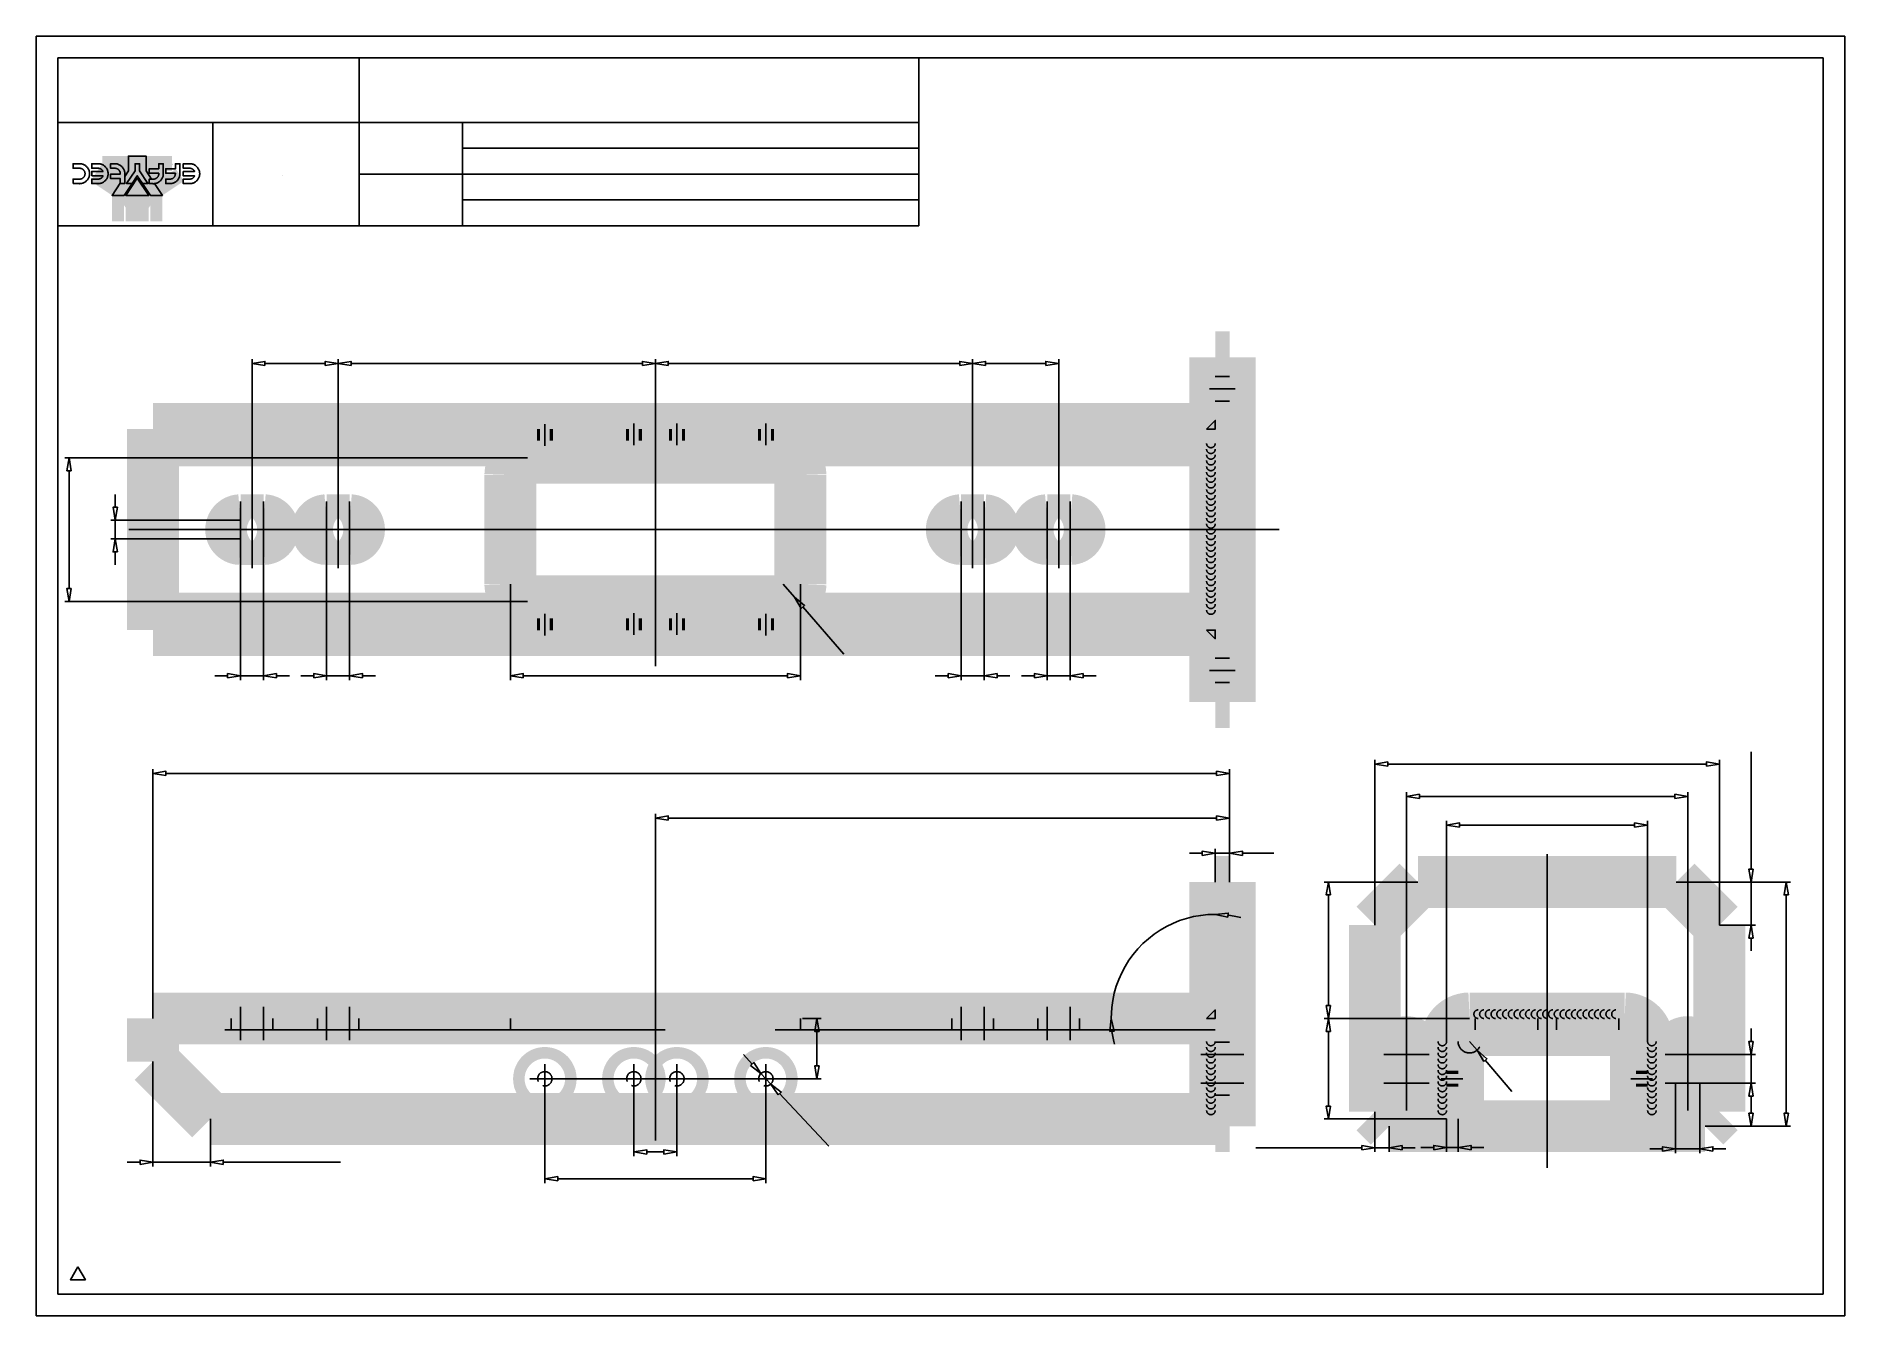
# Model space of a CAD drawing. Extents: x 0.1 to 49.5, y 17.6 to 52.5.
import ezdxf

# ---------------------------------------------------------------- set-up
doc = ezdxf.new("R2010")
doc.units = 0
doc.linetypes.add('1', pattern=[50.8, 31.75, -6.35, 6.35, -6.35])
doc.linetypes.add('2', pattern=[15, 12, -3])
doc.layers.get('0').update_dxf_attribs({"linetype": 'CONTINUOUS'})

msp = doc.modelspace()

# ---------------------------------------------------------------- linework, layer by layer
at = {"color": 7}
for points in [[(0.144, 52.514), (0.144, 17.646)], [(49.452, 52.514), (0.144, 52.514)], [(49.452, 17.646), (49.452, 52.514)], [(0.731, 18.233), (0.731, 51.927)], [(48.865, 51.927), (0.731, 51.927)], [(8.949, 51.927), (8.949, 47.348)], [(24.211, 47.348), (24.211, 51.927)], [(48.865, 18.233), (48.865, 51.927)], [(0.731, 50.166), (24.211, 50.166)], [(4.957, 47.375), (4.957, 50.166)], [(11.766, 47.348), (11.766, 50.166)], [(11.766, 49.461), (24.211, 49.461)], [(8.949, 48.757), (24.211, 48.757)], [(11.766, 48.053), (24.211, 48.053)], [(24.211, 47.348), (0.731, 47.348)], [(1.281, 18.982), (1.485, 18.63), (1.078, 18.63), (1.281, 18.982)], [(0.731, 18.233), (48.865, 18.233)], [(49.452, 17.646), (0.144, 17.646)]]:
    msp.add_lwpolyline(points, dxfattribs=at)
at = {"color": 5}
for points, const_width in [([(3.565, 51.326), (3.565, 50.974), (3.523, 50.974), (3.523, 51.326), (3.565, 51.326)], 0.0000000783), ([(3.689, 51.326), (3.689, 51.277), (3.644, 51.277), (3.644, 51.326), (3.689, 51.326)], 0.0000000783), ([(3.957, 51.152), (3.956, 51.113), (3.952, 51.08), (3.945, 51.052), (3.936, 51.028), (3.925, 51.009), (3.911, 50.993), (3.894, 50.981), (3.875, 50.975), (3.853, 50.972), (3.837, 50.973), (3.822, 50.977), (3.809, 50.984), (3.797, 50.992), (3.786, 51.003), (3.777, 51.017), (3.769, 51.032), (3.763, 51.049), (3.757, 51.069), (3.753, 51.092), (3.751, 51.12), (3.75, 51.152), (3.751, 51.191), (3.755, 51.224), (3.762, 51.252), (3.77, 51.276), (3.782, 51.295), (3.796, 51.311), (3.812, 51.323), (3.832, 51.33), (3.853, 51.332), (3.882, 51.328), (3.906, 51.316), (3.925, 51.295), (3.943, 51.26), (3.953, 51.212), (3.957, 51.152)], 0.0000000783), ([(3.917, 51.152), (3.915, 51.204), (3.909, 51.242), (3.899, 51.268), (3.885, 51.284), (3.87, 51.293), (3.853, 51.296), (3.837, 51.293), (3.822, 51.283), (3.808, 51.267), (3.798, 51.242), (3.792, 51.203), (3.79, 51.152), (3.792, 51.101), (3.798, 51.062), (3.808, 51.037), (3.822, 51.021), (3.837, 51.011), (3.854, 51.008), (3.871, 51.011), (3.885, 51.019), (3.897, 51.033), (3.908, 51.061), (3.915, 51.1), (3.917, 51.152)], 0.0000000783), ([(4.058, 51.326), (4.058, 51.277), (4.014, 51.277), (4.014, 51.326), (4.058, 51.326)], 0.0000000783), ([(4.18, 51.326), (4.218, 51.326), (4.218, 51.05), (4.229, 51.06), (4.241, 51.07), (4.255, 51.08), (4.27, 51.089), (4.284, 51.097), (4.296, 51.102), (4.296, 51.061), (4.275, 51.048), (4.256, 51.035), (4.239, 51.019), (4.224, 51.003), (4.213, 50.988), (4.205, 50.972), (4.18, 50.972), (4.18, 51.326)], 0.0000000783), ([(4.572, 51.152), (4.571, 51.113), (4.567, 51.08), (4.561, 51.052), (4.552, 51.028), (4.54, 51.009), (4.526, 50.993), (4.51, 50.981), (4.491, 50.975), (4.469, 50.972), (4.453, 50.973), (4.438, 50.977), (4.424, 50.984), (4.412, 50.992), (4.402, 51.003), (4.393, 51.017), (4.385, 51.032), (4.378, 51.049), (4.373, 51.069), (4.369, 51.092), (4.366, 51.12), (4.366, 51.152), (4.367, 51.191), (4.371, 51.224), (4.377, 51.252), (4.386, 51.276), (4.397, 51.295), (4.411, 51.311), (4.428, 51.323), (4.447, 51.33), (4.469, 51.332), (4.497, 51.328), (4.521, 51.316), (4.541, 51.295), (4.558, 51.26), (4.569, 51.212), (4.572, 51.152)], 0.0000000783), ([(4.532, 51.152), (4.53, 51.204), (4.524, 51.242), (4.514, 51.268), (4.501, 51.284), (4.486, 51.293), (4.469, 51.296), (4.452, 51.293), (4.437, 51.283), (4.424, 51.267), (4.414, 51.242), (4.408, 51.203), (4.406, 51.152), (4.408, 51.101), (4.414, 51.062), (4.424, 51.037), (4.437, 51.021), (4.452, 51.011), (4.469, 51.008), (4.486, 51.011), (4.5, 51.019), (4.512, 51.033), (4.523, 51.061), (4.53, 51.1), (4.532, 51.152)], 0.0000000783), ([(4.674, 51.326), (4.674, 51.277), (4.629, 51.277), (4.629, 51.326), (4.674, 51.326)], 0.0000000783), ([(4.942, 51.234), (4.901, 51.23), (4.896, 51.25), (4.889, 51.267), (4.88, 51.28), (4.868, 51.289), (4.855, 51.294), (4.84, 51.296), (4.822, 51.294), (4.806, 51.286), (4.792, 51.273), (4.781, 51.255), (4.775, 51.235), (4.773, 51.21), (4.775, 51.187), (4.781, 51.168), (4.792, 51.152), (4.805, 51.14), (4.822, 51.133), (4.841, 51.131), (4.853, 51.132), (4.864, 51.135), (4.874, 51.14), (4.884, 51.147), (4.892, 51.155), (4.898, 51.165), (4.935, 51.159), (4.904, 50.978), (4.746, 50.978), (4.746, 51.02), (4.873, 51.02), (4.89, 51.114), (4.871, 51.102), (4.851, 51.095), (4.83, 51.092), (4.804, 51.096), (4.781, 51.107), (4.76, 51.124), (4.744, 51.148), (4.735, 51.175), (4.732, 51.206), (4.734, 51.237), (4.743, 51.264), (4.757, 51.289), (4.779, 51.313), (4.807, 51.327), (4.84, 51.332), (4.867, 51.329), (4.89, 51.32), (4.91, 51.305), (4.926, 51.285), (4.937, 51.261), (4.942, 51.234)], 0.0000000783), ([(5.128, 51.135), (5.143, 51.127), (5.155, 51.118), (5.164, 51.107), (5.17, 51.094), (5.174, 51.079), (5.176, 51.063), (5.173, 51.039), (5.165, 51.017), (5.151, 50.998), (5.132, 50.984), (5.11, 50.975), (5.085, 50.972), (5.059, 50.975), (5.036, 50.984), (5.018, 50.999), (5.004, 51.018), (4.995, 51.04), (4.993, 51.064), (4.994, 51.08), (4.998, 51.094), (5.004, 51.107), (5.013, 51.118), (5.025, 51.127), (5.039, 51.135), (5.021, 51.143), (5.007, 51.155), (4.995, 51.169), (4.986, 51.186), (4.981, 51.204), (4.98, 51.225), (4.983, 51.254), (4.992, 51.279), (5.008, 51.301), (5.029, 51.318), (5.055, 51.328), (5.084, 51.332), (5.113, 51.328), (5.138, 51.318), (5.16, 51.301), (5.176, 51.279), (5.185, 51.253), (5.188, 51.224), (5.187, 51.202), (5.181, 51.183), (5.173, 51.166), (5.161, 51.153), (5.146, 51.142), (5.128, 51.135)], 0.0000000783), ([(5.148, 51.224), (5.148, 51.236), (5.145, 51.248), (5.141, 51.26), (5.134, 51.271), (5.127, 51.28), (5.117, 51.287), (5.106, 51.292), (5.095, 51.295), (5.084, 51.296), (5.066, 51.294), (5.051, 51.287), (5.037, 51.276), (5.027, 51.262), (5.021, 51.245), (5.019, 51.226), (5.021, 51.206), (5.028, 51.189), (5.038, 51.174), (5.052, 51.163), (5.067, 51.156), (5.085, 51.154), (5.102, 51.156), (5.117, 51.163), (5.13, 51.174), (5.14, 51.188), (5.146, 51.205), (5.148, 51.224)], 0.0000000783), ([(5.434, 51.233), (5.395, 51.227), (5.39, 51.249), (5.382, 51.267), (5.372, 51.28), (5.361, 51.289), (5.348, 51.295), (5.333, 51.296), (5.316, 51.294), (5.3, 51.287), (5.287, 51.275), (5.276, 51.26), (5.27, 51.242), (5.268, 51.223), (5.27, 51.204), (5.276, 51.188), (5.285, 51.174), (5.298, 51.163), (5.313, 51.156), (5.33, 51.154), (5.338, 51.155), (5.347, 51.156), (5.357, 51.159), (5.353, 51.121), (5.351, 51.121), (5.348, 51.122), (5.347, 51.122), (5.331, 51.12), (5.316, 51.115), (5.302, 51.107), (5.291, 51.096), (5.284, 51.081), (5.282, 51.063), (5.284, 51.048), (5.288, 51.035), (5.297, 51.023), (5.307, 51.015), (5.32, 51.01), (5.334, 51.008), (5.348, 51.01), (5.361, 51.015), (5.372, 51.024), (5.381, 51.036), (5.387, 51.052), (5.391, 51.071), (5.43, 51.064), (5.423, 51.037), (5.413, 51.014), (5.398, 50.996), (5.379, 50.983), (5.359, 50.975), (5.335, 50.972), (5.318, 50.974), (5.302, 50.978), (5.287, 50.985), (5.274, 50.994), (5.262, 51.005), (5.254, 51.018), (5.247, 51.033), (5.243, 51.048), (5.242, 51.064), (5.243, 51.079), (5.247, 51.092), (5.253, 51.105), (5.262, 51.117), (5.272, 51.127), (5.286, 51.135), (5.268, 51.142), (5.254, 51.152), (5.242, 51.165), (5.233, 51.181), (5.228, 51.2), (5.226, 51.222), (5.23, 51.251), (5.24, 51.277), (5.257, 51.3), (5.279, 51.318), (5.304, 51.329), (5.333, 51.332), (5.36, 51.329), (5.383, 51.32), (5.403, 51.304), (5.418, 51.284), (5.429, 51.26), (5.434, 51.233)], 0.0000000783), ([(5.535, 51.326), (5.535, 51.277), (5.491, 51.277), (5.491, 51.326), (5.535, 51.326)], 0.0000000783), ([(5.602, 51.06), (5.64, 51.063), (5.644, 51.048), (5.649, 51.036), (5.655, 51.026), (5.666, 51.016), (5.679, 51.01), (5.694, 51.008), (5.706, 51.009), (5.717, 51.013), (5.727, 51.019), (5.738, 51.031), (5.748, 51.045), (5.756, 51.063), (5.761, 51.085), (5.765, 51.112), (5.767, 51.144), (5.757, 51.13), (5.745, 51.118), (5.732, 51.109), (5.718, 51.103), (5.704, 51.099), (5.69, 51.097), (5.665, 51.101), (5.643, 51.112), (5.623, 51.129), (5.608, 51.153), (5.599, 51.18), (5.596, 51.212), (5.597, 51.233), (5.602, 51.254), (5.609, 51.273), (5.619, 51.291), (5.63, 51.305), (5.644, 51.317), (5.66, 51.325), (5.677, 51.33), (5.695, 51.332), (5.726, 51.327), (5.752, 51.314), (5.775, 51.292), (5.792, 51.26), (5.802, 51.216), (5.805, 51.161), (5.802, 51.099), (5.79, 51.05), (5.771, 51.013), (5.749, 50.99), (5.723, 50.977), (5.692, 50.972), (5.668, 50.975), (5.648, 50.983), (5.63, 50.996), (5.616, 51.013), (5.607, 51.034), (5.602, 51.06)], 0.0000000783), ([(5.761, 51.212), (5.76, 51.226), (5.757, 51.241), (5.752, 51.255), (5.746, 51.267), (5.738, 51.277), (5.728, 51.286), (5.718, 51.292), (5.707, 51.295), (5.696, 51.296), (5.68, 51.294), (5.666, 51.286), (5.654, 51.274), (5.644, 51.258), (5.638, 51.238), (5.636, 51.214), (5.638, 51.192), (5.644, 51.172), (5.653, 51.157), (5.666, 51.145), (5.681, 51.138), (5.697, 51.136), (5.714, 51.138), (5.729, 51.145), (5.742, 51.157), (5.752, 51.172), (5.758, 51.19), (5.761, 51.212)], 0.0000000783), ([(5.845, 51.284), (5.845, 51.326), (6.055, 51.326), (6.055, 51.316), (6.053, 51.306), (6.05, 51.296), (6.044, 51.28), (6.035, 51.264), (6.025, 51.249), (6.011, 51.233), (5.994, 51.215), (5.974, 51.196), (5.943, 51.166), (5.92, 51.142), (5.904, 51.121), (5.894, 51.103), (5.888, 51.086), (5.886, 51.069), (5.888, 51.053), (5.893, 51.038), (5.902, 51.026), (5.914, 51.016), (5.929, 51.01), (5.945, 51.008), (5.963, 51.01), (5.978, 51.016), (5.99, 51.027), (6, 51.041), (6.005, 51.058), (6.007, 51.079), (6.047, 51.074), (6.042, 51.044), (6.032, 51.018), (6.017, 50.998), (5.997, 50.984), (5.973, 50.975), (5.945, 50.972), (5.916, 50.975), (5.892, 50.985), (5.872, 51), (5.858, 51.021), (5.849, 51.044), (5.846, 51.07), (5.847, 51.084), (5.849, 51.098), (5.854, 51.112), (5.86, 51.125), (5.868, 51.14), (5.879, 51.155), (5.894, 51.171), (5.914, 51.192), (5.939, 51.217), (5.96, 51.236), (5.975, 51.251), (5.984, 51.261), (5.991, 51.269), (5.996, 51.276), (6.001, 51.284), (5.845, 51.284)], 0.0000000783), ([(6.296, 51.152), (6.295, 51.113), (6.291, 51.08), (6.285, 51.052), (6.276, 51.028), (6.264, 51.009), (6.25, 50.993), (6.234, 50.981), (6.215, 50.975), (6.193, 50.972), (6.176, 50.973), (6.162, 50.977), (6.148, 50.984), (6.136, 50.992), (6.125, 51.003), (6.116, 51.017), (6.108, 51.032), (6.102, 51.049), (6.097, 51.069), (6.093, 51.092), (6.09, 51.12), (6.089, 51.152), (6.091, 51.191), (6.095, 51.224), (6.101, 51.252), (6.11, 51.276), (6.121, 51.295), (6.135, 51.311), (6.152, 51.323), (6.171, 51.33), (6.193, 51.332), (6.221, 51.328), (6.245, 51.316), (6.265, 51.295), (6.282, 51.26), (6.293, 51.212), (6.296, 51.152)], 0.0000000783), ([(6.256, 51.152), (6.254, 51.204), (6.248, 51.242), (6.238, 51.268), (6.225, 51.284), (6.21, 51.293), (6.193, 51.296), (6.176, 51.293), (6.161, 51.283), (6.148, 51.267), (6.138, 51.242), (6.131, 51.203), (6.129, 51.152), (6.131, 51.101), (6.138, 51.062), (6.148, 51.037), (6.161, 51.021), (6.176, 51.011), (6.193, 51.008), (6.21, 51.011), (6.224, 51.019), (6.236, 51.033), (6.247, 51.061), (6.254, 51.1), (6.256, 51.152)], 0.0000000783), ([(6.397, 51.326), (6.397, 51.277), (6.353, 51.277), (6.353, 51.326), (6.397, 51.326)], 0.0000000783), ([(6.519, 51.326), (6.558, 51.326), (6.558, 51.05), (6.568, 51.06), (6.58, 51.07), (6.595, 51.08), (6.609, 51.089), (6.623, 51.097), (6.636, 51.102), (6.636, 51.061), (6.615, 51.048), (6.596, 51.035), (6.579, 51.019), (6.564, 51.003), (6.552, 50.988), (6.544, 50.972), (6.519, 50.972), (6.519, 51.326)], 0.0000000783), ([(6.912, 51.152), (6.91, 51.113), (6.907, 51.08), (6.9, 51.052), (6.891, 51.028), (6.88, 51.009), (6.866, 50.993), (6.849, 50.981), (6.83, 50.975), (6.808, 50.972), (6.792, 50.973), (6.777, 50.977), (6.764, 50.984), (6.752, 50.992), (6.741, 51.003), (6.732, 51.017), (6.724, 51.032), (6.717, 51.049), (6.712, 51.069), (6.708, 51.092), (6.706, 51.12), (6.705, 51.152), (6.706, 51.191), (6.71, 51.224), (6.716, 51.252), (6.725, 51.276), (6.737, 51.295), (6.751, 51.311), (6.767, 51.323), (6.786, 51.33), (6.808, 51.332), (6.837, 51.328), (6.861, 51.316), (6.88, 51.295), (6.898, 51.26), (6.908, 51.212), (6.912, 51.152)], 0.0000000783), ([(6.872, 51.152), (6.87, 51.204), (6.864, 51.242), (6.853, 51.268), (6.84, 51.284), (6.825, 51.293), (6.808, 51.296), (6.791, 51.293), (6.776, 51.283), (6.763, 51.267), (6.753, 51.242), (6.747, 51.203), (6.745, 51.152), (6.747, 51.101), (6.753, 51.062), (6.763, 51.037), (6.776, 51.021), (6.792, 51.011), (6.809, 51.008), (6.825, 51.011), (6.84, 51.019), (6.852, 51.033), (6.863, 51.061), (6.869, 51.1), (6.872, 51.152)], 0.0000000783), ([(14.816, 51.326), (14.816, 50.974), (14.675, 50.974), (14.649, 50.975), (14.628, 50.978), (14.611, 50.983), (14.597, 50.991), (14.585, 51.002), (14.576, 51.017), (14.568, 51.033), (14.564, 51.051), (14.562, 51.07), (14.565, 51.093), (14.572, 51.114), (14.584, 51.133), (14.602, 51.148), (14.624, 51.159), (14.652, 51.166), (14.642, 51.172), (14.633, 51.177), (14.626, 51.183), (14.614, 51.197), (14.603, 51.212), (14.592, 51.23), (14.537, 51.326), (14.589, 51.326), (14.631, 51.253), (14.643, 51.233), (14.653, 51.217), (14.662, 51.204), (14.669, 51.194), (14.676, 51.186), (14.683, 51.181), (14.689, 51.176), (14.696, 51.173), (14.702, 51.171), (14.708, 51.17), (14.716, 51.17), (14.725, 51.169), (14.774, 51.169), (14.774, 51.326), (14.816, 51.326)], 0.0000000783), ([(15.174, 51.154), (15.169, 51.1), (15.155, 51.054), (15.131, 51.017), (15.1, 50.989), (15.064, 50.973), (15.022, 50.967), (14.994, 50.97), (14.967, 50.978), (14.943, 50.991), (14.921, 51.008), (14.903, 51.03), (14.889, 51.056), (14.879, 51.085), (14.873, 51.116), (14.871, 51.15), (14.873, 51.185), (14.879, 51.217), (14.89, 51.246), (14.905, 51.272), (14.923, 51.293), (14.945, 51.31), (14.97, 51.322), (14.995, 51.329), (15.022, 51.332), (15.051, 51.329), (15.078, 51.321), (15.102, 51.308), (15.124, 51.29), (15.142, 51.268), (15.156, 51.242), (15.166, 51.214), (15.172, 51.185), (15.174, 51.154)], 0.0000000783), ([(15.131, 51.155), (15.127, 51.194), (15.117, 51.228), (15.1, 51.255), (15.077, 51.276), (15.052, 51.288), (15.022, 51.292), (14.993, 51.288), (14.967, 51.276), (14.944, 51.255), (14.927, 51.227), (14.917, 51.192), (14.914, 51.15), (14.915, 51.123), (14.92, 51.098), (14.927, 51.075), (14.937, 51.055), (14.95, 51.039), (14.965, 51.025), (14.983, 51.015), (15.002, 51.009), (15.022, 51.008), (15.05, 51.011), (15.076, 51.023), (15.098, 51.042), (15.116, 51.069), (15.127, 51.107), (15.131, 51.155)], 0.0000000783), ([(15.481, 51.326), (15.481, 50.974), (15.372, 50.974), (15.349, 50.974), (15.33, 50.976), (15.315, 50.979), (15.298, 50.985), (15.282, 50.993), (15.269, 51.004), (15.253, 51.021), (15.241, 51.041), (15.231, 51.064), (15.224, 51.09), (15.22, 51.118), (15.219, 51.148), (15.22, 51.174), (15.222, 51.197), (15.227, 51.219), (15.233, 51.238), (15.241, 51.256), (15.249, 51.27), (15.258, 51.283), (15.267, 51.293), (15.278, 51.302), (15.289, 51.309), (15.301, 51.315), (15.315, 51.32), (15.331, 51.323), (15.348, 51.325), (15.366, 51.326), (15.481, 51.326)], 0.0000000783), ([(15.371, 51.284), (15.352, 51.284), (15.335, 51.281), (15.322, 51.278), (15.311, 51.273), (15.301, 51.267), (15.294, 51.26), (15.284, 51.247), (15.277, 51.232), (15.27, 51.215), (15.266, 51.195), (15.263, 51.172), (15.262, 51.147), (15.264, 51.113), (15.269, 51.085), (15.278, 51.062), (15.29, 51.045), (15.303, 51.031), (15.318, 51.022), (15.331, 51.018), (15.35, 51.016), (15.372, 51.015), (15.439, 51.015), (15.439, 51.284), (15.371, 51.284)], 0.0000000783), ([(15.811, 51.326), (15.689, 50.974), (15.644, 50.974), (15.514, 51.326), (15.562, 51.326), (15.599, 51.219), (15.732, 51.219), (15.766, 51.326), (15.811, 51.326)], 0.0000000783), ([(15.892, 51.326), (15.892, 50.974), (15.85, 50.974), (15.85, 51.326), (15.892, 51.326)], 0.0000000783), ([(16.218, 51.326), (16.218, 50.974), (16.078, 50.974), (16.052, 50.975), (16.03, 50.978), (16.013, 50.983), (16, 50.991), (15.988, 51.002), (15.978, 51.017), (15.971, 51.033), (15.966, 51.051), (15.965, 51.07), (15.967, 51.093), (15.975, 51.114), (15.987, 51.133), (16.004, 51.148), (16.026, 51.159), (16.054, 51.166), (16.044, 51.172), (16.036, 51.177), (16.029, 51.183), (16.017, 51.197), (16.005, 51.212), (15.994, 51.23), (15.939, 51.326), (15.992, 51.326), (16.034, 51.253), (16.045, 51.233), (16.055, 51.217), (16.064, 51.204), (16.072, 51.194), (16.079, 51.186), (16.085, 51.181), (16.092, 51.176), (16.098, 51.173), (16.104, 51.171), (16.11, 51.17), (16.118, 51.17), (16.128, 51.169), (16.176, 51.169), (16.176, 51.326), (16.218, 51.326)], 0.0000000783), ([(16.487, 51.326), (16.487, 50.974), (16.273, 50.974), (16.273, 51.015), (16.445, 51.015), (16.445, 51.124), (16.297, 51.124), (16.297, 51.166), (16.445, 51.166), (16.445, 51.326), (16.487, 51.326)], 0.0000000783), ([(16.81, 51.326), (16.81, 50.974), (16.767, 50.974), (16.6, 51.25), (16.6, 50.974), (16.56, 50.974), (16.56, 51.326), (16.603, 51.326), (16.769, 51.049), (16.769, 51.326), (16.81, 51.326)], 0.0000000783), ([(17.104, 51.326), (17.104, 50.974), (16.875, 50.974), (16.875, 51.015), (17.062, 51.015), (17.062, 51.123), (16.886, 51.123), (16.886, 51.164), (17.062, 51.164), (17.062, 51.284), (16.867, 51.284), (16.867, 51.326), (17.104, 51.326)], 0.0000000783), ([(17.522, 51.326), (17.522, 50.974), (17.293, 50.974), (17.293, 51.015), (17.48, 51.015), (17.48, 51.123), (17.305, 51.123), (17.305, 51.164), (17.48, 51.164), (17.48, 51.284), (17.286, 51.284), (17.286, 51.326), (17.522, 51.326)], 0.0000000783), ([(17.713, 51.326), (17.713, 51.015), (17.817, 51.015), (17.817, 50.974), (17.566, 50.974), (17.566, 51.015), (17.671, 51.015), (17.671, 51.326), (17.713, 51.326)], 0.0000000783), ([(18.113, 51.326), (18.113, 50.974), (17.972, 50.974), (17.946, 50.975), (17.925, 50.978), (17.908, 50.983), (17.894, 50.991), (17.882, 51.002), (17.872, 51.017), (17.865, 51.033), (17.861, 51.051), (17.859, 51.07), (17.862, 51.093), (17.869, 51.114), (17.881, 51.133), (17.898, 51.148), (17.921, 51.159), (17.949, 51.166), (17.938, 51.172), (17.93, 51.177), (17.923, 51.183), (17.911, 51.197), (17.9, 51.212), (17.888, 51.23), (17.833, 51.326), (17.886, 51.326), (17.928, 51.253), (17.94, 51.233), (17.95, 51.217), (17.958, 51.204), (17.966, 51.194), (17.973, 51.186), (17.98, 51.181), (17.986, 51.176), (17.992, 51.173), (17.999, 51.171), (18.004, 51.17), (18.012, 51.17), (18.022, 51.169), (18.071, 51.169), (18.071, 51.326), (18.113, 51.326)], 0.0000000783), ([(18.47, 51.154), (18.466, 51.1), (18.452, 51.054), (18.428, 51.017), (18.397, 50.989), (18.361, 50.973), (18.319, 50.967), (18.29, 50.97), (18.264, 50.978), (18.24, 50.991), (18.218, 51.008), (18.2, 51.03), (18.186, 51.056), (18.176, 51.085), (18.169, 51.116), (18.167, 51.15), (18.17, 51.185), (18.176, 51.217), (18.187, 51.246), (18.202, 51.272), (18.22, 51.293), (18.242, 51.31), (18.266, 51.322), (18.292, 51.329), (18.319, 51.332), (18.348, 51.329), (18.374, 51.321), (18.399, 51.308), (18.421, 51.29), (18.438, 51.268), (18.452, 51.242), (18.462, 51.214), (18.468, 51.185), (18.47, 51.154)], 0.0000000783), ([(18.427, 51.155), (18.424, 51.194), (18.414, 51.228), (18.396, 51.255), (18.374, 51.276), (18.348, 51.288), (18.319, 51.292), (18.289, 51.288), (18.263, 51.276), (18.241, 51.255), (18.224, 51.227), (18.214, 51.192), (18.211, 51.15), (18.212, 51.123), (18.216, 51.098), (18.224, 51.075), (18.234, 51.055), (18.246, 51.039), (18.262, 51.025), (18.279, 51.015), (18.298, 51.009), (18.318, 51.008), (18.347, 51.011), (18.372, 51.023), (18.395, 51.042), (18.413, 51.069), (18.424, 51.107), (18.427, 51.155)], 0.0000000783), ([(18.753, 51.326), (18.753, 50.974), (18.634, 50.974), (18.614, 50.974), (18.598, 50.975), (18.585, 50.977), (18.571, 50.981), (18.558, 50.986), (18.546, 50.993), (18.536, 51.003), (18.528, 51.014), (18.521, 51.027), (18.515, 51.043), (18.512, 51.059), (18.511, 51.076), (18.514, 51.104), (18.523, 51.129), (18.537, 51.152), (18.559, 51.169), (18.59, 51.179), (18.63, 51.183), (18.711, 51.183), (18.711, 51.326), (18.753, 51.326)], 0.0000000783), ([(19.11, 51.154), (19.106, 51.1), (19.091, 51.054), (19.068, 51.017), (19.037, 50.989), (19, 50.973), (18.958, 50.967), (18.93, 50.97), (18.904, 50.978), (18.879, 50.991), (18.858, 51.008), (18.84, 51.03), (18.826, 51.056), (18.815, 51.085), (18.809, 51.116), (18.807, 51.15), (18.809, 51.185), (18.816, 51.217), (18.827, 51.246), (18.841, 51.272), (18.86, 51.293), (18.882, 51.31), (18.906, 51.322), (18.932, 51.329), (18.959, 51.332), (18.987, 51.329), (19.014, 51.321), (19.039, 51.308), (19.06, 51.29), (19.078, 51.268), (19.092, 51.242), (19.102, 51.214), (19.108, 51.185), (19.11, 51.154)], 0.0000000783), ([(19.067, 51.155), (19.064, 51.194), (19.053, 51.228), (19.036, 51.255), (19.014, 51.276), (18.988, 51.288), (18.959, 51.292), (18.929, 51.288), (18.903, 51.276), (18.881, 51.255), (18.864, 51.227), (18.854, 51.192), (18.85, 51.15), (18.852, 51.123), (18.856, 51.098), (18.863, 51.075), (18.874, 51.055), (18.886, 51.039), (18.902, 51.025), (18.919, 51.015), (18.938, 51.009), (18.958, 51.008), (18.987, 51.011), (19.012, 51.023), (19.035, 51.042), (19.053, 51.069), (19.063, 51.107), (19.067, 51.155)], 0.0000000783), ([(19.407, 51.213), (19.368, 51.209), (19.365, 51.225), (19.361, 51.24), (19.355, 51.252), (19.346, 51.263), (19.336, 51.272), (19.323, 51.28), (19.308, 51.285), (19.291, 51.289), (19.274, 51.29), (19.259, 51.289), (19.244, 51.287), (19.232, 51.282), (19.22, 51.276), (19.211, 51.269), (19.204, 51.26), (19.199, 51.251), (19.196, 51.241), (19.195, 51.23), (19.196, 51.22), (19.199, 51.21), (19.204, 51.201), (19.211, 51.193), (19.22, 51.187), (19.232, 51.181), (19.244, 51.176), (19.263, 51.17), (19.289, 51.163), (19.315, 51.156), (19.335, 51.148), (19.35, 51.141), (19.364, 51.132), (19.375, 51.121), (19.384, 51.109), (19.39, 51.095), (19.394, 51.08), (19.395, 51.065), (19.394, 51.047), (19.389, 51.031), (19.381, 51.015), (19.371, 51.001), (19.358, 50.989), (19.342, 50.98), (19.324, 50.973), (19.304, 50.969), (19.283, 50.968), (19.261, 50.969), (19.24, 50.973), (19.221, 50.98), (19.205, 50.99), (19.191, 51.002), (19.18, 51.017), (19.172, 51.034), (19.167, 51.053), (19.164, 51.073), (19.205, 51.076), (19.208, 51.056), (19.216, 51.039), (19.227, 51.026), (19.241, 51.016), (19.259, 51.011), (19.282, 51.009), (19.305, 51.01), (19.323, 51.016), (19.337, 51.024), (19.347, 51.035), (19.353, 51.048), (19.355, 51.062), (19.353, 51.073), (19.349, 51.084), (19.342, 51.093), (19.33, 51.101), (19.309, 51.109), (19.279, 51.118), (19.249, 51.126), (19.225, 51.134), (19.209, 51.14), (19.192, 51.151), (19.178, 51.163), (19.168, 51.176), (19.161, 51.192), (19.156, 51.208), (19.155, 51.226), (19.156, 51.245), (19.161, 51.262), (19.169, 51.279), (19.18, 51.295), (19.194, 51.308), (19.211, 51.318), (19.23, 51.326), (19.25, 51.33), (19.272, 51.332), (19.299, 51.33), (19.323, 51.326), (19.344, 51.318), (19.362, 51.307), (19.377, 51.293), (19.39, 51.276), (19.399, 51.257), (19.405, 51.235), (19.407, 51.213)], 0.0000000783), ([(5.136, 51.062), (5.134, 51.077), (5.129, 51.091), (5.121, 51.102), (5.111, 51.111), (5.098, 51.117), (5.084, 51.118), (5.07, 51.117), (5.057, 51.111), (5.047, 51.103), (5.039, 51.091), (5.034, 51.078), (5.033, 51.064), (5.034, 51.049), (5.039, 51.036), (5.047, 51.024), (5.058, 51.015), (5.07, 51.01), (5.084, 51.008), (5.098, 51.01), (5.111, 51.015), (5.121, 51.024), (5.129, 51.035), (5.134, 51.048), (5.136, 51.062)], 0.0000000783), ([(14.684, 51.129), (14.666, 51.128), (14.651, 51.126), (14.639, 51.122), (14.629, 51.117), (14.621, 51.11), (14.614, 51.101), (14.609, 51.091), (14.607, 51.081), (14.606, 51.07), (14.608, 51.054), (14.613, 51.04), (14.622, 51.029), (14.635, 51.02), (14.652, 51.014), (14.674, 51.013), (14.774, 51.013), (14.774, 51.129), (14.684, 51.129)], 0.0000000783), ([(15.612, 51.181), (15.645, 51.084), (15.654, 51.056), (15.662, 51.031), (15.668, 51.011), (15.672, 51.033), (15.678, 51.056), (15.685, 51.078), (15.719, 51.181), (15.612, 51.181)], 0.0000000783), ([(16.086, 51.129), (16.068, 51.128), (16.053, 51.126), (16.041, 51.122), (16.031, 51.117), (16.023, 51.11), (16.017, 51.101), (16.012, 51.091), (16.009, 51.081), (16.008, 51.07), (16.01, 51.054), (16.015, 51.04), (16.024, 51.029), (16.037, 51.02), (16.055, 51.014), (16.076, 51.013), (16.176, 51.013), (16.176, 51.129), (16.086, 51.129)], 0.0000000783), ([(17.981, 51.129), (17.963, 51.128), (17.948, 51.126), (17.936, 51.122), (17.926, 51.117), (17.917, 51.11), (17.911, 51.101), (17.906, 51.091), (17.903, 51.081), (17.902, 51.07), (17.904, 51.054), (17.91, 51.04), (17.919, 51.029), (17.932, 51.02), (17.949, 51.014), (17.97, 51.013), (18.071, 51.013), (18.071, 51.129), (17.981, 51.129)], 0.0000000783), ([(18.629, 51.141), (18.605, 51.139), (18.585, 51.134), (18.571, 51.124), (18.562, 51.112), (18.556, 51.096), (18.554, 51.077), (18.555, 51.063), (18.559, 51.05), (18.564, 51.039), (18.572, 51.03), (18.581, 51.023), (18.591, 51.018), (18.6, 51.017), (18.613, 51.016), (18.63, 51.015), (18.711, 51.015), (18.711, 51.141), (18.629, 51.141)], 0.0000000783), ([(2.659, 48.841), (2.659, 49.249)], 1.415), ([(3.139, 48.841), (3.139, 49.249)], 1.415), ([(9.764, 49.907), (9.764, 49.652), (9.729, 49.652), (9.729, 49.688), (9.71, 49.665), (9.686, 49.651), (9.656, 49.646), (9.643, 49.647), (9.63, 49.65), (9.618, 49.654), (9.608, 49.66), (9.599, 49.668), (9.592, 49.676), (9.587, 49.686), (9.583, 49.696), (9.58, 49.708), (9.579, 49.718), (9.578, 49.732), (9.578, 49.75), (9.578, 49.907), (9.617, 49.907), (9.617, 49.752), (9.617, 49.736), (9.619, 49.722), (9.621, 49.712), (9.625, 49.704), (9.63, 49.697), (9.637, 49.691), (9.646, 49.687), (9.655, 49.684), (9.665, 49.683), (9.68, 49.685), (9.695, 49.691), (9.707, 49.701), (9.717, 49.716), (9.723, 49.738), (9.726, 49.768), (9.726, 49.907), (9.764, 49.907)], 0.0000000783), ([(10.025, 49.779), (10.021, 49.736), (10.009, 49.701), (9.99, 49.674), (9.969, 49.659), (9.944, 49.649), (9.918, 49.646), (9.888, 49.65), (9.862, 49.661), (9.84, 49.68), (9.823, 49.706), (9.813, 49.738), (9.81, 49.776), (9.812, 49.806), (9.816, 49.832), (9.823, 49.853), (9.834, 49.871), (9.846, 49.885), (9.862, 49.897), (9.88, 49.906), (9.898, 49.911), (9.918, 49.913), (9.948, 49.909), (9.974, 49.897), (9.995, 49.878), (10.012, 49.852), (10.022, 49.819), (10.025, 49.779)], 0.0000000783), ([(9.985, 49.779), (9.983, 49.809), (9.977, 49.834), (9.966, 49.853), (9.952, 49.866), (9.936, 49.874), (9.918, 49.877), (9.899, 49.874), (9.883, 49.866), (9.869, 49.853), (9.859, 49.833), (9.852, 49.808), (9.85, 49.778), (9.852, 49.749), (9.859, 49.725), (9.869, 49.706), (9.883, 49.693), (9.899, 49.684), (9.918, 49.682), (9.936, 49.684), (9.952, 49.693), (9.966, 49.706), (9.977, 49.725), (9.983, 49.749), (9.985, 49.779)], 0.0000000783), ([(10.253, 49.907), (10.253, 49.872), (10.106, 49.685), (10.122, 49.686), (10.137, 49.687), (10.15, 49.687), (10.244, 49.687), (10.244, 49.652), (10.056, 49.652), (10.056, 49.68), (10.181, 49.842), (10.205, 49.872), (10.188, 49.871), (10.171, 49.87), (10.156, 49.87), (10.049, 49.87), (10.049, 49.907), (10.253, 49.907)], 0.0000000783), ([(10.331, 49.907), (10.331, 49.555), (10.292, 49.555), (10.292, 49.907), (10.331, 49.907)], 0.0000000783), ([(10.427, 49.875), (10.441, 49.888), (10.455, 49.897), (10.469, 49.904), (10.482, 49.909), (10.497, 49.912), (10.511, 49.913), (10.535, 49.91), (10.554, 49.903), (10.57, 49.892), (10.581, 49.877), (10.588, 49.86), (10.59, 49.84), (10.589, 49.827), (10.587, 49.816), (10.582, 49.805), (10.577, 49.796), (10.57, 49.787), (10.562, 49.78), (10.554, 49.775), (10.544, 49.77), (10.534, 49.766), (10.525, 49.764), (10.514, 49.762), (10.5, 49.76), (10.471, 49.755), (10.448, 49.75), (10.43, 49.745), (10.43, 49.74), (10.43, 49.736), (10.43, 49.734), (10.431, 49.718), (10.435, 49.705), (10.441, 49.696), (10.453, 49.688), (10.467, 49.683), (10.485, 49.682), (10.502, 49.683), (10.516, 49.686), (10.526, 49.692), (10.534, 49.701), (10.54, 49.714), (10.545, 49.73), (10.583, 49.725), (10.579, 49.708), (10.573, 49.693), (10.566, 49.681), (10.557, 49.67), (10.546, 49.662), (10.532, 49.655), (10.516, 49.65), (10.499, 49.647), (10.48, 49.646), (10.461, 49.647), (10.445, 49.649), (10.432, 49.654), (10.421, 49.659), (10.412, 49.666), (10.405, 49.673), (10.4, 49.681), (10.396, 49.691), (10.393, 49.702), (10.392, 49.712), (10.391, 49.725), (10.391, 49.742), (10.391, 49.8), (10.391, 49.835), (10.39, 49.861), (10.388, 49.876), (10.386, 49.887), (10.383, 49.897), (10.378, 49.907), (10.419, 49.907), (10.423, 49.897), (10.425, 49.887), (10.427, 49.875)], 0.0000000783), ([(10.43, 49.779), (10.447, 49.785), (10.468, 49.79), (10.494, 49.795), (10.508, 49.798), (10.519, 49.801), (10.528, 49.804), (10.534, 49.807), (10.539, 49.812), (10.543, 49.818), (10.546, 49.824), (10.548, 49.831), (10.548, 49.838), (10.547, 49.849), (10.543, 49.859), (10.537, 49.867), (10.528, 49.874), (10.516, 49.877), (10.502, 49.879), (10.488, 49.878), (10.474, 49.874), (10.462, 49.868), (10.452, 49.86), (10.443, 49.85), (10.436, 49.838), (10.433, 49.827), (10.431, 49.812), (10.43, 49.795), (10.43, 49.779)], 0.0000000783), ([(10.665, 49.783), (10.623, 49.795), (10.635, 49.83), (10.65, 49.86), (10.671, 49.883), (10.695, 49.899), (10.723, 49.91), (10.755, 49.913), (10.787, 49.91), (10.815, 49.903), (10.838, 49.89), (10.858, 49.872), (10.874, 49.85), (10.887, 49.823), (10.896, 49.792), (10.902, 49.761), (10.904, 49.728), (10.902, 49.693), (10.895, 49.661), (10.885, 49.632), (10.87, 49.607), (10.852, 49.586), (10.831, 49.57), (10.807, 49.558), (10.781, 49.551), (10.754, 49.549), (10.724, 49.552), (10.697, 49.561), (10.674, 49.576), (10.655, 49.596), (10.64, 49.621), (10.629, 49.651), (10.67, 49.662), (10.679, 49.639), (10.689, 49.62), (10.702, 49.606), (10.717, 49.596), (10.735, 49.59), (10.755, 49.589), (10.778, 49.591), (10.798, 49.597), (10.816, 49.608), (10.831, 49.622), (10.842, 49.64), (10.851, 49.66), (10.856, 49.682), (10.859, 49.705), (10.86, 49.728), (10.859, 49.757), (10.855, 49.783), (10.849, 49.806), (10.839, 49.827), (10.827, 49.843), (10.812, 49.856), (10.795, 49.866), (10.777, 49.871), (10.758, 49.873), (10.736, 49.87), (10.716, 49.863), (10.699, 49.85), (10.684, 49.833), (10.673, 49.811), (10.665, 49.783)], 0.0000000783), ([(11.009, 49.907), (11.009, 49.858), (10.964, 49.858), (10.964, 49.907), (11.009, 49.907)], 0.0000000783), ([(11.334, 49.907), (11.334, 49.555), (11.225, 49.555), (11.203, 49.555), (11.184, 49.557), (11.169, 49.56), (11.152, 49.566), (11.136, 49.574), (11.122, 49.585), (11.107, 49.602), (11.094, 49.622), (11.085, 49.645), (11.078, 49.671), (11.074, 49.699), (11.072, 49.729), (11.073, 49.755), (11.076, 49.778), (11.081, 49.8), (11.087, 49.819), (11.094, 49.837), (11.102, 49.851), (11.111, 49.864), (11.121, 49.874), (11.131, 49.883), (11.142, 49.89), (11.155, 49.896), (11.169, 49.901), (11.185, 49.904), (11.202, 49.906), (11.22, 49.907), (11.334, 49.907)], 0.0000000783), ([(11.225, 49.865), (11.205, 49.865), (11.189, 49.862), (11.176, 49.859), (11.165, 49.854), (11.155, 49.848), (11.147, 49.841), (11.138, 49.828), (11.13, 49.813), (11.124, 49.796), (11.119, 49.776), (11.117, 49.753), (11.116, 49.728), (11.117, 49.694), (11.123, 49.666), (11.132, 49.643), (11.144, 49.626), (11.157, 49.612), (11.172, 49.603), (11.185, 49.599), (11.203, 49.597), (11.226, 49.596), (11.292, 49.596), (11.292, 49.865), (11.225, 49.865)], 0.0000000783), ([(2.659, 48.841), (2.215, 48.174)], 1.415), ([(2.899, 48.711), (2.542, 48.174)], 1.415), ([(2.899, 48.644), (2.587, 48.174)], 1.415), ([(2.838, 48.841), (2.608, 48.496)], 1.415), ([(2.899, 48.711), (3.256, 48.174)], 1.415), ([(2.899, 48.644), (3.212, 48.174)], 1.415), ([(2.961, 48.841), (3.191, 48.496)], 1.415), ([(3.139, 48.841), (3.287, 48.619)], 1.415), ([(9.91, 49.553), (9.859, 49.553), (9.907, 49.62), (9.939, 49.62), (9.91, 49.553)], 0.0000000783), ([(2.542, 48.174), (2.215, 48.174)], 1.415), ([(1.618, 49.251), (1.601, 49.254), (1.599, 49.259), (1.597, 49.263), (1.594, 49.266), (1.589, 49.268), (1.583, 49.27), (1.576, 49.271), (1.568, 49.27), (1.562, 49.268), (1.556, 49.266), (1.552, 49.262), (1.549, 49.257), (1.547, 49.251), (1.546, 49.246), (1.546, 49.238), (1.546, 49.228), (1.554, 49.236), (1.564, 49.24), (1.575, 49.242), (1.589, 49.24), (1.601, 49.235), (1.61, 49.226), (1.616, 49.215), (1.621, 49.202), (1.622, 49.188), (1.621, 49.178), (1.619, 49.168), (1.616, 49.159), (1.612, 49.151), (1.607, 49.145), (1.6, 49.139), (1.593, 49.135), (1.584, 49.133), (1.575, 49.132), (1.563, 49.134), (1.553, 49.139), (1.544, 49.148), (1.544, 49.135), (1.527, 49.135), (1.527, 49.227), (1.528, 49.243), (1.529, 49.254), (1.532, 49.263), (1.536, 49.27), (1.542, 49.275), (1.548, 49.28), (1.556, 49.283), (1.565, 49.285), (1.576, 49.286), (1.588, 49.285), (1.598, 49.282), (1.607, 49.277), (1.613, 49.27), (1.617, 49.262), (1.618, 49.251)], 0.0000000783), ([(1.603, 49.186), (1.602, 49.199), (1.599, 49.21), (1.595, 49.217), (1.589, 49.223), (1.582, 49.226), (1.574, 49.227), (1.566, 49.226), (1.559, 49.223), (1.553, 49.217), (1.548, 49.21), (1.545, 49.2), (1.544, 49.187), (1.545, 49.175), (1.548, 49.165), (1.553, 49.157), (1.559, 49.152), (1.566, 49.148), (1.574, 49.147), (1.582, 49.148), (1.589, 49.152), (1.595, 49.157), (1.599, 49.165), (1.602, 49.175), (1.603, 49.186)], 0.0000000783), ([(1.73, 49.242), (1.73, 49.135), (1.714, 49.135), (1.714, 49.15), (1.705, 49.14), (1.693, 49.134), (1.68, 49.132), (1.673, 49.133), (1.667, 49.134), (1.662, 49.136), (1.657, 49.138), (1.653, 49.141), (1.649, 49.145), (1.647, 49.149), (1.645, 49.153), (1.644, 49.158), (1.643, 49.162), (1.643, 49.168), (1.643, 49.176), (1.643, 49.242), (1.661, 49.242), (1.661, 49.177), (1.661, 49.17), (1.662, 49.164), (1.663, 49.16), (1.665, 49.157), (1.667, 49.154), (1.671, 49.151), (1.675, 49.149), (1.679, 49.148), (1.683, 49.148), (1.691, 49.149), (1.697, 49.151), (1.703, 49.155), (1.708, 49.162), (1.711, 49.171), (1.712, 49.183), (1.712, 49.242), (1.73, 49.242)], 0.0000000783), ([(1.776, 49.135), (1.758, 49.135), (1.758, 49.242), (1.776, 49.242), (1.776, 49.135)], 0.0000000783), ([(1.776, 49.115), (1.776, 49.094), (1.758, 49.094), (1.758, 49.115), (1.776, 49.115)], 0.0000000783), ([(1.895, 49.251), (1.877, 49.254), (1.876, 49.259), (1.874, 49.263), (1.871, 49.266), (1.866, 49.268), (1.86, 49.27), (1.852, 49.271), (1.845, 49.27), (1.838, 49.268), (1.833, 49.266), (1.829, 49.262), (1.826, 49.257), (1.824, 49.251), (1.823, 49.246), (1.822, 49.238), (1.822, 49.228), (1.831, 49.236), (1.841, 49.24), (1.852, 49.242), (1.866, 49.24), (1.877, 49.235), (1.886, 49.226), (1.893, 49.215), (1.897, 49.202), (1.898, 49.188), (1.898, 49.178), (1.896, 49.168), (1.893, 49.159), (1.889, 49.151), (1.883, 49.145), (1.877, 49.139), (1.869, 49.135), (1.861, 49.133), (1.852, 49.132), (1.84, 49.134), (1.829, 49.139), (1.821, 49.148), (1.821, 49.135), (1.804, 49.135), (1.804, 49.227), (1.804, 49.243), (1.806, 49.254), (1.809, 49.263), (1.813, 49.27), (1.818, 49.275), (1.825, 49.28), (1.833, 49.283), (1.842, 49.285), (1.852, 49.286), (1.864, 49.285), (1.875, 49.282), (1.883, 49.277), (1.89, 49.27), (1.894, 49.262), (1.895, 49.251)], 0.0000000783), ([(1.88, 49.186), (1.879, 49.199), (1.876, 49.21), (1.871, 49.217), (1.865, 49.223), (1.858, 49.226), (1.85, 49.227), (1.842, 49.226), (1.835, 49.223), (1.829, 49.217), (1.824, 49.21), (1.822, 49.2), (1.821, 49.187), (1.822, 49.175), (1.825, 49.165), (1.829, 49.157), (1.836, 49.152), (1.843, 49.148), (1.851, 49.147), (1.858, 49.148), (1.865, 49.152), (1.871, 49.157), (1.876, 49.165), (1.879, 49.175), (1.88, 49.186)], 0.0000000783), ([(3.212, 48.174), (2.587, 48.174)], 1.415), ([(2.756, 48.496), (2.608, 48.496)], 1.415), ([(1.937, 49.229), (1.943, 49.234), (1.95, 49.238), (1.956, 49.241), (1.962, 49.243), (1.969, 49.244), (1.976, 49.244), (1.987, 49.244), (1.996, 49.241), (2.003, 49.236), (2.009, 49.23), (2.012, 49.222), (2.013, 49.214), (2.012, 49.209), (2.011, 49.204), (2.009, 49.199), (2.007, 49.195), (2.003, 49.192), (2, 49.189), (1.996, 49.186), (1.991, 49.184), (1.987, 49.183), (1.983, 49.182), (1.977, 49.181), (1.971, 49.18), (1.957, 49.178), (1.946, 49.176), (1.938, 49.174), (1.938, 49.172), (1.938, 49.17), (1.938, 49.169), (1.939, 49.162), (1.94, 49.157), (1.943, 49.153), (1.949, 49.15), (1.955, 49.148), (1.964, 49.147), (1.972, 49.148), (1.978, 49.149), (1.983, 49.152), (1.987, 49.156), (1.99, 49.161), (1.992, 49.168), (2.01, 49.165), (2.008, 49.158), (2.005, 49.152), (2.002, 49.147), (1.997, 49.142), (1.992, 49.139), (1.986, 49.136), (1.978, 49.134), (1.97, 49.133), (1.961, 49.132), (1.953, 49.133), (1.945, 49.134), (1.939, 49.135), (1.934, 49.138), (1.929, 49.14), (1.926, 49.144), (1.924, 49.147), (1.922, 49.151), (1.921, 49.156), (1.92, 49.16), (1.92, 49.165), (1.92, 49.173), (1.92, 49.197), (1.92, 49.212), (1.919, 49.223), (1.919, 49.229), (1.917, 49.234), (1.916, 49.238), (1.914, 49.242), (1.933, 49.242), (1.935, 49.238), (1.936, 49.234), (1.937, 49.229)], 0.0000000783), ([(1.938, 49.188), (1.946, 49.191), (1.956, 49.193), (1.968, 49.195), (1.975, 49.196), (1.98, 49.197), (1.984, 49.199), (1.987, 49.2), (1.989, 49.202), (1.991, 49.205), (1.992, 49.207), (1.993, 49.21), (1.993, 49.213), (1.993, 49.218), (1.991, 49.222), (1.988, 49.225), (1.984, 49.228), (1.978, 49.23), (1.972, 49.23), (1.965, 49.23), (1.959, 49.228), (1.953, 49.226), (1.948, 49.222), (1.944, 49.218), (1.941, 49.213), (1.939, 49.208), (1.938, 49.202), (1.938, 49.195), (1.938, 49.188)], 0.0000000783), ([(2.11, 49.242), (2.11, 49.094), (2.092, 49.094), (2.092, 49.178), (2.049, 49.135), (2.025, 49.135), (2.066, 49.174), (2.021, 49.242), (2.044, 49.242), (2.079, 49.187), (2.092, 49.199), (2.092, 49.242), (2.11, 49.242)], 0.0000000783), ([(2.144, 49.203), (2.126, 49.205), (2.129, 49.216), (2.134, 49.226), (2.141, 49.234), (2.15, 49.24), (2.159, 49.243), (2.171, 49.244), (2.184, 49.243), (2.196, 49.238), (2.206, 49.23), (2.214, 49.219), (2.218, 49.205), (2.22, 49.189), (2.219, 49.178), (2.217, 49.167), (2.214, 49.158), (2.209, 49.15), (2.203, 49.144), (2.196, 49.139), (2.188, 49.135), (2.18, 49.133), (2.171, 49.132), (2.16, 49.133), (2.15, 49.136), (2.142, 49.141), (2.135, 49.148), (2.131, 49.156), (2.128, 49.166), (2.145, 49.169), (2.147, 49.162), (2.15, 49.157), (2.154, 49.153), (2.159, 49.15), (2.164, 49.148), (2.17, 49.147), (2.178, 49.148), (2.186, 49.152), (2.192, 49.157), (2.197, 49.165), (2.2, 49.175), (2.201, 49.188), (2.2, 49.201), (2.197, 49.212), (2.192, 49.22), (2.186, 49.225), (2.179, 49.228), (2.171, 49.23), (2.164, 49.229), (2.158, 49.227), (2.153, 49.223), (2.149, 49.218), (2.146, 49.211), (2.144, 49.203)], 0.0000000783), ([(2.259, 49.229), (2.266, 49.234), (2.272, 49.238), (2.279, 49.241), (2.285, 49.243), (2.292, 49.244), (2.299, 49.244), (2.31, 49.244), (2.319, 49.241), (2.326, 49.236), (2.331, 49.23), (2.334, 49.222), (2.335, 49.214), (2.335, 49.209), (2.334, 49.204), (2.332, 49.199), (2.329, 49.195), (2.326, 49.192), (2.322, 49.189), (2.318, 49.186), (2.314, 49.184), (2.309, 49.183), (2.305, 49.182), (2.3, 49.181), (2.293, 49.18), (2.28, 49.178), (2.269, 49.176), (2.261, 49.174), (2.261, 49.172), (2.26, 49.17), (2.26, 49.169), (2.261, 49.162), (2.263, 49.157), (2.266, 49.153), (2.271, 49.15), (2.278, 49.148), (2.286, 49.147), (2.294, 49.148), (2.301, 49.149), (2.305, 49.152), (2.309, 49.156), (2.312, 49.161), (2.314, 49.168), (2.332, 49.165), (2.33, 49.158), (2.328, 49.152), (2.324, 49.147), (2.32, 49.142), (2.315, 49.139), (2.308, 49.136), (2.301, 49.134), (2.293, 49.133), (2.284, 49.132), (2.275, 49.133), (2.268, 49.134), (2.261, 49.135), (2.256, 49.138), (2.252, 49.14), (2.249, 49.144), (2.246, 49.147), (2.244, 49.151), (2.243, 49.156), (2.243, 49.16), (2.242, 49.165), (2.242, 49.173), (2.242, 49.197), (2.242, 49.212), (2.242, 49.223), (2.241, 49.229), (2.24, 49.234), (2.238, 49.238), (2.236, 49.242), (2.255, 49.242), (2.257, 49.238), (2.258, 49.234), (2.259, 49.229)], 0.0000000783), ([(2.261, 49.188), (2.268, 49.191), (2.278, 49.193), (2.29, 49.195), (2.297, 49.196), (2.302, 49.197), (2.306, 49.199), (2.309, 49.2), (2.311, 49.202), (2.313, 49.205), (2.315, 49.207), (2.316, 49.21), (2.316, 49.213), (2.315, 49.218), (2.313, 49.222), (2.31, 49.225), (2.306, 49.228), (2.301, 49.23), (2.294, 49.23), (2.288, 49.23), (2.281, 49.228), (2.276, 49.226), (2.271, 49.222), (2.267, 49.218), (2.264, 49.213), (2.262, 49.208), (2.261, 49.202), (2.261, 49.195), (2.261, 49.188)], 0.0000000783), ([(3.191, 48.496), (3.042, 48.496)], 1.415), ([(2.465, 49.242), (2.465, 49.094), (2.409, 49.094), (2.4, 49.094), (2.393, 49.094), (2.387, 49.095), (2.38, 49.097), (2.374, 49.099), (2.368, 49.102), (2.364, 49.106), (2.36, 49.111), (2.356, 49.116), (2.354, 49.123), (2.352, 49.129), (2.352, 49.137), (2.353, 49.149), (2.357, 49.159), (2.364, 49.169), (2.374, 49.176), (2.389, 49.18), (2.407, 49.182), (2.445, 49.182), (2.445, 49.242), (2.465, 49.242)], 0.0000000783), ([(2.407, 49.164), (2.396, 49.163), (2.387, 49.161), (2.38, 49.157), (2.376, 49.152), (2.373, 49.145), (2.372, 49.137), (2.373, 49.131), (2.374, 49.126), (2.377, 49.121), (2.38, 49.117), (2.384, 49.114), (2.389, 49.113), (2.393, 49.112), (2.4, 49.111), (2.408, 49.111), (2.445, 49.111), (2.445, 49.164), (2.407, 49.164)], 0.0000000783), ([(3.583, 48.174), (3.256, 48.174)], 1.415), ([(3.365, 48.502), (3.583, 48.174)], 1.415), ([(18.725, 49.114), (18.72, 49.06), (18.706, 49.014), (18.683, 48.976), (18.652, 48.949), (18.615, 48.932), (18.573, 48.927), (18.545, 48.929), (18.518, 48.937), (18.494, 48.95), (18.472, 48.968), (18.454, 48.989), (18.44, 49.015), (18.43, 49.044), (18.424, 49.076), (18.422, 49.11), (18.424, 49.144), (18.43, 49.176), (18.441, 49.206), (18.456, 49.231), (18.474, 49.253), (18.496, 49.27), (18.521, 49.282), (18.546, 49.289), (18.573, 49.291), (18.602, 49.289), (18.629, 49.281), (18.653, 49.267), (18.675, 49.249), (18.693, 49.227), (18.707, 49.202), (18.717, 49.173), (18.723, 49.144), (18.725, 49.114)], 0.0000000783), ([(18.682, 49.114), (18.678, 49.154), (18.668, 49.187), (18.651, 49.215), (18.629, 49.235), (18.603, 49.247), (18.574, 49.251), (18.544, 49.247), (18.518, 49.235), (18.496, 49.214), (18.479, 49.186), (18.468, 49.151), (18.465, 49.109), (18.466, 49.082), (18.471, 49.057), (18.478, 49.034), (18.488, 49.015), (18.501, 48.998), (18.516, 48.985), (18.534, 48.975), (18.553, 48.969), (18.573, 48.967), (18.601, 48.971), (18.627, 48.982), (18.65, 49.001), (18.667, 49.029), (18.678, 49.067), (18.682, 49.114)], 0.0000000783), ([(19.032, 49.285), (19.032, 48.933), (18.923, 48.933), (18.9, 48.934), (18.881, 48.935), (18.866, 48.938), (18.849, 48.944), (18.834, 48.952), (18.82, 48.963), (18.805, 48.98), (18.792, 49.001), (18.782, 49.024), (18.775, 49.049), (18.771, 49.077), (18.77, 49.107), (18.771, 49.133), (18.774, 49.157), (18.778, 49.178), (18.784, 49.198), (18.792, 49.215), (18.8, 49.23), (18.809, 49.242), (18.819, 49.253), (18.829, 49.262), (18.84, 49.269), (18.853, 49.275), (18.867, 49.279), (18.882, 49.283), (18.899, 49.285), (18.918, 49.285), (19.032, 49.285)], 0.0000000783), ([(18.922, 49.244), (18.903, 49.243), (18.887, 49.241), (18.873, 49.237), (18.862, 49.232), (18.853, 49.226), (18.845, 49.219), (18.836, 49.207), (18.828, 49.192), (18.821, 49.174), (18.817, 49.154), (18.814, 49.132), (18.813, 49.107), (18.815, 49.073), (18.82, 49.044), (18.829, 49.022), (18.841, 49.004), (18.854, 48.991), (18.869, 48.982), (18.883, 48.978), (18.901, 48.975), (18.923, 48.975), (18.99, 48.975), (18.99, 49.244), (18.922, 49.244)], 0.0000000783), ([(19.362, 49.285), (19.24, 48.933), (19.195, 48.933), (19.065, 49.285), (19.113, 49.285), (19.15, 49.179), (19.283, 49.179), (19.318, 49.285), (19.362, 49.285)], 0.0000000783), ([(19.163, 49.141), (19.196, 49.043), (19.206, 49.015), (19.213, 48.991), (19.219, 48.97), (19.223, 48.993), (19.229, 49.015), (19.236, 49.037), (19.271, 49.141), (19.163, 49.141)], 0.0000000783), ([(19.648, 49.285), (19.648, 48.933), (19.605, 48.933), (19.438, 49.21), (19.438, 48.933), (19.398, 48.933), (19.398, 49.285), (19.441, 49.285), (19.607, 49.009), (19.607, 49.285), (19.648, 49.285)], 0.0000000783), ([(19.942, 49.285), (19.942, 48.933), (19.712, 48.933), (19.712, 48.975), (19.9, 48.975), (19.9, 49.083), (19.724, 49.083), (19.724, 49.124), (19.9, 49.124), (19.9, 49.244), (19.705, 49.244), (19.705, 49.285), (19.942, 49.285)], 0.0000000783), ([(20.262, 49.285), (20.262, 48.933), (20.121, 48.933), (20.095, 48.934), (20.074, 48.937), (20.057, 48.943), (20.043, 48.951), (20.031, 48.962), (20.021, 48.976), (20.014, 48.993), (20.01, 49.01), (20.008, 49.029), (20.011, 49.053), (20.018, 49.074), (20.03, 49.092), (20.047, 49.107), (20.07, 49.118), (20.098, 49.125), (20.087, 49.131), (20.079, 49.137), (20.072, 49.143), (20.06, 49.156), (20.049, 49.172), (20.037, 49.189), (19.982, 49.285), (20.035, 49.285), (20.077, 49.212), (20.089, 49.193), (20.099, 49.176), (20.107, 49.163), (20.115, 49.153), (20.122, 49.146), (20.129, 49.14), (20.135, 49.136), (20.141, 49.133), (20.148, 49.131), (20.153, 49.13), (20.161, 49.129), (20.171, 49.129), (20.22, 49.129), (20.22, 49.285), (20.262, 49.285)], 0.0000000783), ([(20.13, 49.089), (20.112, 49.088), (20.097, 49.086), (20.085, 49.082), (20.075, 49.077), (20.066, 49.07), (20.06, 49.061), (20.055, 49.051), (20.052, 49.04), (20.051, 49.029), (20.053, 49.013), (20.059, 49), (20.068, 48.988), (20.081, 48.979), (20.098, 48.974), (20.119, 48.972), (20.22, 48.972), (20.22, 49.089), (20.13, 49.089)], 0.0000000783), ([(20.592, 49.285), (20.471, 48.933), (20.426, 48.933), (20.296, 49.285), (20.344, 49.285), (20.381, 49.179), (20.513, 49.179), (20.548, 49.285), (20.592, 49.285)], 0.0000000783), ([(20.394, 49.141), (20.427, 49.043), (20.436, 49.015), (20.443, 48.991), (20.449, 48.97), (20.454, 48.993), (20.459, 49.015), (20.466, 49.037), (20.501, 49.141), (20.394, 49.141)], 0.0000000783), ([(10.178, 48.512), (10.217, 48.512), (10.217, 48.237), (10.227, 48.247), (10.239, 48.256), (10.253, 48.266), (10.268, 48.276), (10.282, 48.283), (10.294, 48.289), (10.294, 48.247), (10.274, 48.235), (10.255, 48.221), (10.237, 48.206), (10.223, 48.19), (10.211, 48.174), (10.203, 48.159), (10.178, 48.159), (10.178, 48.512)], 0.0000000783), ([(10.426, 48.463), (10.381, 48.463), (10.381, 48.512), (10.426, 48.512), (10.426, 48.463)], 0.0000000783), ([(10.547, 48.512), (10.586, 48.512), (10.586, 48.237), (10.596, 48.247), (10.609, 48.256), (10.623, 48.266), (10.637, 48.276), (10.651, 48.283), (10.664, 48.289), (10.664, 48.247), (10.643, 48.235), (10.624, 48.221), (10.607, 48.206), (10.592, 48.19), (10.58, 48.174), (10.572, 48.159), (10.547, 48.159), (10.547, 48.512)], 0.0000000783), ([(10.426, 48.306), (10.426, 48.257), (10.381, 48.257), (10.381, 48.306), (10.426, 48.306)], 0.0000000783), ([(18.996, 47.876), (18.996, 47.792), (19.134, 47.792), (19.134, 47.752), (18.989, 47.524), (18.957, 47.524), (18.957, 47.752), (18.915, 47.752), (18.915, 47.792), (18.957, 47.792), (18.957, 47.876), (18.996, 47.876)], 0.0000000783), ([(19.367, 47.703), (19.366, 47.664), (19.362, 47.63), (19.356, 47.602), (19.347, 47.579), (19.335, 47.559), (19.321, 47.543), (19.305, 47.532), (19.286, 47.525), (19.264, 47.523), (19.248, 47.524), (19.233, 47.528), (19.219, 47.534), (19.207, 47.543), (19.197, 47.554), (19.187, 47.567), (19.18, 47.583), (19.173, 47.6), (19.168, 47.62), (19.164, 47.642), (19.161, 47.67), (19.161, 47.703), (19.162, 47.741), (19.166, 47.775), (19.172, 47.803), (19.181, 47.826), (19.192, 47.846), (19.206, 47.862), (19.223, 47.873), (19.242, 47.88), (19.264, 47.882), (19.292, 47.878), (19.316, 47.866), (19.336, 47.846), (19.353, 47.811), (19.364, 47.763), (19.367, 47.703)], 0.0000000783), ([(19.327, 47.703), (19.325, 47.754), (19.319, 47.793), (19.309, 47.818), (19.296, 47.834), (19.281, 47.844), (19.264, 47.847), (19.247, 47.844), (19.232, 47.834), (19.219, 47.818), (19.209, 47.792), (19.203, 47.754), (19.201, 47.703), (19.203, 47.651), (19.209, 47.613), (19.219, 47.587), (19.232, 47.571), (19.247, 47.562), (19.264, 47.559), (19.281, 47.561), (19.295, 47.57), (19.307, 47.584), (19.318, 47.611), (19.325, 47.651), (19.327, 47.703)], 0.0000000783), ([(19.613, 47.783), (19.574, 47.778), (19.569, 47.8), (19.561, 47.818), (19.552, 47.831), (19.54, 47.84), (19.527, 47.845), (19.512, 47.847), (19.495, 47.845), (19.48, 47.838), (19.466, 47.826), (19.456, 47.811), (19.449, 47.793), (19.447, 47.773), (19.449, 47.755), (19.455, 47.738), (19.465, 47.724), (19.477, 47.714), (19.492, 47.707), (19.509, 47.705), (19.517, 47.705), (19.526, 47.707), (19.537, 47.71), (19.532, 47.672), (19.53, 47.672), (19.528, 47.672), (19.526, 47.672), (19.51, 47.671), (19.495, 47.666), (19.481, 47.658), (19.47, 47.646), (19.464, 47.632), (19.461, 47.613), (19.463, 47.598), (19.468, 47.585), (19.476, 47.574), (19.486, 47.565), (19.499, 47.56), (19.513, 47.558), (19.528, 47.56), (19.54, 47.565), (19.551, 47.574), (19.56, 47.587), (19.567, 47.602), (19.571, 47.622), (19.61, 47.614), (19.603, 47.587), (19.592, 47.565), (19.577, 47.547), (19.559, 47.533), (19.538, 47.525), (19.514, 47.523), (19.497, 47.524), (19.481, 47.528), (19.466, 47.535), (19.453, 47.544), (19.442, 47.556), (19.433, 47.569), (19.427, 47.583), (19.423, 47.599), (19.421, 47.614), (19.423, 47.629), (19.426, 47.643), (19.432, 47.656), (19.441, 47.668), (19.452, 47.677), (19.465, 47.686), (19.448, 47.692), (19.433, 47.702), (19.421, 47.716), (19.413, 47.732), (19.408, 47.751), (19.406, 47.772), (19.409, 47.802), (19.419, 47.828), (19.436, 47.851), (19.458, 47.868), (19.484, 47.879), (19.513, 47.883), (19.539, 47.88), (19.562, 47.87), (19.582, 47.855), (19.598, 47.835), (19.608, 47.811), (19.613, 47.783)], 0.0000000783), ([(19.837, 47.876), (19.837, 47.524), (19.795, 47.524), (19.795, 47.876), (19.837, 47.876)], 0.0000000783), ([(20.154, 47.763), (20.114, 47.759), (20.111, 47.776), (20.107, 47.79), (20.101, 47.803), (20.093, 47.813), (20.082, 47.823), (20.069, 47.83), (20.054, 47.836), (20.038, 47.84), (20.02, 47.841), (20.005, 47.84), (19.991, 47.837), (19.978, 47.833), (19.967, 47.827), (19.958, 47.82), (19.951, 47.811), (19.946, 47.802), (19.943, 47.791), (19.942, 47.781), (19.943, 47.77), (19.945, 47.761), (19.95, 47.752), (19.957, 47.744), (19.967, 47.737), (19.979, 47.731), (19.991, 47.727), (20.01, 47.721), (20.035, 47.714), (20.061, 47.706), (20.082, 47.699), (20.096, 47.692), (20.11, 47.682), (20.122, 47.672), (20.13, 47.659), (20.136, 47.646), (20.14, 47.631), (20.141, 47.615), (20.14, 47.598), (20.135, 47.581), (20.128, 47.565), (20.117, 47.551), (20.104, 47.54), (20.088, 47.53), (20.07, 47.524), (20.051, 47.52), (20.03, 47.518), (20.007, 47.52), (19.987, 47.524), (19.968, 47.531), (19.951, 47.541), (19.937, 47.553), (19.926, 47.568), (19.918, 47.585), (19.913, 47.604), (19.911, 47.623), (19.951, 47.627), (19.955, 47.606), (19.962, 47.59), (19.973, 47.576), (19.987, 47.567), (20.006, 47.561), (20.028, 47.559), (20.051, 47.561), (20.07, 47.566), (20.084, 47.575), (20.093, 47.586), (20.099, 47.598), (20.101, 47.612), (20.1, 47.624), (20.096, 47.635), (20.089, 47.643), (20.076, 47.652), (20.055, 47.66), (20.025, 47.669), (19.995, 47.677), (19.971, 47.684), (19.955, 47.691), (19.938, 47.701), (19.925, 47.713), (19.914, 47.727), (19.907, 47.742), (19.903, 47.759), (19.901, 47.777), (19.903, 47.795), (19.908, 47.813), (19.916, 47.83), (19.927, 47.845), (19.941, 47.858), (19.957, 47.869), (19.976, 47.876), (19.997, 47.881), (20.018, 47.882), (20.046, 47.881), (20.07, 47.876), (20.09, 47.869), (20.108, 47.858), (20.124, 47.844), (20.136, 47.827), (20.145, 47.807), (20.151, 47.786), (20.154, 47.763)], 0.0000000783), ([(20.255, 47.876), (20.255, 47.524), (20.213, 47.524), (20.213, 47.876), (20.255, 47.876)], 0.0000000783), ([(20.592, 47.876), (20.471, 47.524), (20.426, 47.524), (20.296, 47.876), (20.344, 47.876), (20.381, 47.77), (20.513, 47.77), (20.548, 47.876), (20.592, 47.876)], 0.0000000783), ([(18.996, 47.594), (19.096, 47.752), (18.996, 47.752), (18.996, 47.594)], 0.0000000783), ([(20.394, 47.732), (20.427, 47.634), (20.436, 47.606), (20.443, 47.582), (20.449, 47.561), (20.454, 47.584), (20.459, 47.606), (20.466, 47.629), (20.501, 47.732), (20.394, 47.732)], 0.0000000783), ([(7.202, 43.303), (7.201, 43.264), (7.197, 43.231), (7.191, 43.203), (7.182, 43.179), (7.17, 43.16), (7.156, 43.144), (7.14, 43.132), (7.121, 43.126), (7.099, 43.123), (7.083, 43.125), (7.068, 43.128), (7.054, 43.135), (7.042, 43.143), (7.032, 43.154), (7.022, 43.168), (7.015, 43.183), (7.008, 43.2), (7.003, 43.22), (6.999, 43.243), (6.996, 43.271), (6.996, 43.303), (6.997, 43.342), (7.001, 43.375), (7.007, 43.403), (7.016, 43.427), (7.027, 43.446), (7.041, 43.462), (7.058, 43.474), (7.077, 43.481), (7.099, 43.483), (7.127, 43.479), (7.151, 43.467), (7.171, 43.446), (7.188, 43.411), (7.199, 43.363), (7.202, 43.303)], 0.0000000783), ([(7.162, 43.303), (7.16, 43.355), (7.154, 43.393), (7.144, 43.419), (7.131, 43.435), (7.116, 43.444), (7.099, 43.447), (7.082, 43.444), (7.067, 43.435), (7.054, 43.419), (7.044, 43.393), (7.038, 43.354), (7.036, 43.303), (7.038, 43.252), (7.044, 43.213), (7.054, 43.188), (7.067, 43.172), (7.082, 43.162), (7.099, 43.159), (7.116, 43.162), (7.13, 43.17), (7.142, 43.184), (7.153, 43.212), (7.16, 43.251), (7.162, 43.303)], 0.0000000783), ([(7.448, 43.384), (7.41, 43.378), (7.404, 43.4), (7.396, 43.418), (7.387, 43.431), (7.375, 43.44), (7.362, 43.446), (7.347, 43.447), (7.33, 43.445), (7.315, 43.438), (7.301, 43.426), (7.291, 43.411), (7.284, 43.394), (7.282, 43.374), (7.284, 43.355), (7.29, 43.339), (7.3, 43.325), (7.312, 43.314), (7.327, 43.308), (7.344, 43.305), (7.352, 43.306), (7.361, 43.308), (7.372, 43.31), (7.367, 43.272), (7.365, 43.272), (7.363, 43.273), (7.361, 43.273), (7.345, 43.271), (7.33, 43.266), (7.316, 43.258), (7.305, 43.247), (7.299, 43.232), (7.296, 43.214), (7.298, 43.199), (7.303, 43.186), (7.311, 43.174), (7.322, 43.166), (7.334, 43.161), (7.348, 43.159), (7.363, 43.161), (7.375, 43.166), (7.386, 43.175), (7.395, 43.187), (7.402, 43.203), (7.406, 43.222), (7.445, 43.215), (7.438, 43.188), (7.427, 43.165), (7.412, 43.147), (7.394, 43.134), (7.373, 43.126), (7.349, 43.123), (7.332, 43.125), (7.316, 43.129), (7.301, 43.136), (7.288, 43.145), (7.277, 43.156), (7.268, 43.169), (7.262, 43.184), (7.258, 43.199), (7.256, 43.215), (7.258, 43.23), (7.261, 43.243), (7.267, 43.256), (7.276, 43.268), (7.287, 43.278), (7.3, 43.286), (7.283, 43.293), (7.268, 43.303), (7.256, 43.316), (7.248, 43.332), (7.243, 43.351), (7.241, 43.373), (7.244, 43.402), (7.254, 43.428), (7.271, 43.451), (7.293, 43.469), (7.319, 43.48), (7.348, 43.483), (7.374, 43.48), (7.397, 43.471), (7.417, 43.456), (7.433, 43.435), (7.443, 43.411), (7.448, 43.384)], 0.0000000783), ([(12.422, 43.385), (12.382, 43.381), (12.377, 43.401), (12.37, 43.418), (12.361, 43.431), (12.349, 43.44), (12.335, 43.446), (12.321, 43.447), (12.303, 43.445), (12.287, 43.437), (12.273, 43.424), (12.262, 43.406), (12.256, 43.386), (12.254, 43.361), (12.256, 43.338), (12.262, 43.319), (12.272, 43.303), (12.286, 43.291), (12.302, 43.284), (12.321, 43.282), (12.333, 43.283), (12.345, 43.286), (12.355, 43.291), (12.365, 43.298), (12.373, 43.306), (12.379, 43.316), (12.416, 43.31), (12.385, 43.13), (12.227, 43.13), (12.227, 43.171), (12.354, 43.171), (12.371, 43.265), (12.351, 43.253), (12.331, 43.246), (12.311, 43.243), (12.285, 43.247), (12.261, 43.258), (12.241, 43.275), (12.225, 43.299), (12.215, 43.326), (12.212, 43.358), (12.215, 43.388), (12.223, 43.415), (12.237, 43.44), (12.26, 43.464), (12.288, 43.478), (12.321, 43.483), (12.348, 43.48), (12.371, 43.471), (12.391, 43.456), (12.407, 43.436), (12.417, 43.412), (12.422, 43.385)], 0.0000000783), ([(12.524, 43.477), (12.524, 43.428), (12.479, 43.428), (12.479, 43.477), (12.524, 43.477)], 0.0000000783), ([(12.792, 43.303), (12.79, 43.264), (12.787, 43.231), (12.78, 43.203), (12.771, 43.179), (12.76, 43.16), (12.746, 43.144), (12.729, 43.132), (12.71, 43.126), (12.688, 43.123), (12.672, 43.125), (12.657, 43.128), (12.644, 43.135), (12.632, 43.143), (12.621, 43.154), (12.612, 43.168), (12.604, 43.183), (12.598, 43.2), (12.592, 43.22), (12.588, 43.243), (12.586, 43.271), (12.585, 43.303), (12.586, 43.342), (12.59, 43.375), (12.597, 43.403), (12.605, 43.427), (12.617, 43.446), (12.631, 43.462), (12.647, 43.474), (12.667, 43.481), (12.688, 43.483), (12.717, 43.479), (12.741, 43.467), (12.76, 43.446), (12.778, 43.411), (12.788, 43.363), (12.792, 43.303)], 0.0000000783), ([(12.752, 43.303), (12.75, 43.355), (12.744, 43.393), (12.733, 43.419), (12.72, 43.435), (12.705, 43.444), (12.688, 43.447), (12.671, 43.444), (12.656, 43.435), (12.643, 43.419), (12.633, 43.393), (12.627, 43.354), (12.625, 43.303), (12.627, 43.252), (12.633, 43.213), (12.643, 43.188), (12.657, 43.172), (12.672, 43.162), (12.689, 43.159), (12.706, 43.162), (12.72, 43.17), (12.732, 43.184), (12.743, 43.212), (12.75, 43.251), (12.752, 43.303)], 0.0000000783), ([(12.891, 43.477), (12.93, 43.477), (12.93, 43.201), (12.941, 43.211), (12.953, 43.221), (12.967, 43.231), (12.982, 43.24), (12.996, 43.248), (13.008, 43.253), (13.008, 43.212), (12.987, 43.2), (12.968, 43.186), (12.951, 43.17), (12.936, 43.154), (12.925, 43.139), (12.917, 43.123), (12.891, 43.123), (12.891, 43.477)], 0.0000000783), ([(13.138, 43.477), (13.177, 43.477), (13.177, 43.201), (13.187, 43.211), (13.199, 43.221), (13.214, 43.231), (13.228, 43.24), (13.242, 43.248), (13.254, 43.253), (13.254, 43.212), (13.234, 43.2), (13.215, 43.186), (13.197, 43.17), (13.183, 43.154), (13.171, 43.139), (13.163, 43.123), (13.138, 43.123), (13.138, 43.477)], 0.0000000783), ([(21.071, 43.385), (21.03, 43.381), (21.026, 43.401), (21.019, 43.418), (21.009, 43.431), (20.997, 43.44), (20.984, 43.446), (20.969, 43.447), (20.951, 43.445), (20.935, 43.437), (20.922, 43.424), (20.911, 43.406), (20.904, 43.386), (20.902, 43.361), (20.904, 43.338), (20.91, 43.319), (20.921, 43.303), (20.935, 43.291), (20.951, 43.284), (20.97, 43.282), (20.982, 43.283), (20.993, 43.286), (21.004, 43.291), (21.013, 43.298), (21.021, 43.306), (21.028, 43.316), (21.064, 43.31), (21.033, 43.13), (20.876, 43.13), (20.876, 43.171), (21.002, 43.171), (21.019, 43.265), (21, 43.253), (20.98, 43.246), (20.959, 43.243), (20.933, 43.247), (20.91, 43.258), (20.889, 43.275), (20.873, 43.299), (20.864, 43.326), (20.861, 43.358), (20.864, 43.388), (20.872, 43.415), (20.886, 43.44), (20.909, 43.464), (20.936, 43.478), (20.969, 43.483), (20.996, 43.48), (21.02, 43.471), (21.04, 43.456), (21.055, 43.436), (21.066, 43.412), (21.071, 43.385)], 0.0000000783), ([(21.172, 43.477), (21.172, 43.428), (21.128, 43.428), (21.128, 43.477), (21.172, 43.477)], 0.0000000783), ([(21.44, 43.303), (21.439, 43.264), (21.435, 43.231), (21.429, 43.203), (21.42, 43.179), (21.408, 43.16), (21.394, 43.144), (21.378, 43.132), (21.359, 43.126), (21.337, 43.123), (21.321, 43.125), (21.306, 43.128), (21.292, 43.135), (21.28, 43.143), (21.269, 43.154), (21.26, 43.168), (21.253, 43.183), (21.246, 43.2), (21.241, 43.22), (21.237, 43.243), (21.234, 43.271), (21.234, 43.303), (21.235, 43.342), (21.239, 43.375), (21.245, 43.403), (21.254, 43.427), (21.265, 43.446), (21.279, 43.462), (21.296, 43.474), (21.315, 43.481), (21.337, 43.483), (21.365, 43.479), (21.389, 43.467), (21.409, 43.446), (21.426, 43.411), (21.437, 43.363), (21.44, 43.303)], 0.0000000783), ([(21.4, 43.303), (21.398, 43.355), (21.392, 43.393), (21.382, 43.419), (21.369, 43.435), (21.354, 43.444), (21.337, 43.447), (21.32, 43.444), (21.305, 43.435), (21.292, 43.419), (21.282, 43.393), (21.276, 43.354), (21.274, 43.303), (21.276, 43.252), (21.282, 43.213), (21.292, 43.188), (21.305, 43.172), (21.32, 43.162), (21.337, 43.159), (21.354, 43.162), (21.368, 43.17), (21.38, 43.184), (21.391, 43.212), (21.398, 43.251), (21.4, 43.303)], 0.0000000783), ([(21.54, 43.477), (21.579, 43.477), (21.579, 43.201), (21.589, 43.211), (21.602, 43.221), (21.616, 43.231), (21.63, 43.24), (21.644, 43.248), (21.657, 43.253), (21.657, 43.212), (21.636, 43.2), (21.617, 43.186), (21.6, 43.17), (21.585, 43.154), (21.573, 43.139), (21.565, 43.123), (21.54, 43.123), (21.54, 43.477)], 0.0000000783), ([(21.786, 43.477), (21.825, 43.477), (21.825, 43.201), (21.835, 43.211), (21.848, 43.221), (21.862, 43.231), (21.877, 43.24), (21.89, 43.248), (21.903, 43.253), (21.903, 43.212), (21.882, 43.2), (21.863, 43.186), (21.846, 43.17), (21.831, 43.154), (21.82, 43.139), (21.811, 43.123), (21.786, 43.123), (21.786, 43.477)], 0.0000000783), ([(26.847, 43.303), (26.846, 43.264), (26.842, 43.231), (26.836, 43.203), (26.827, 43.179), (26.815, 43.16), (26.801, 43.144), (26.785, 43.132), (26.766, 43.126), (26.744, 43.123), (26.728, 43.125), (26.713, 43.128), (26.699, 43.135), (26.687, 43.143), (26.677, 43.154), (26.667, 43.168), (26.66, 43.183), (26.653, 43.2), (26.648, 43.22), (26.644, 43.243), (26.641, 43.271), (26.641, 43.303), (26.642, 43.342), (26.646, 43.375), (26.652, 43.403), (26.661, 43.427), (26.672, 43.446), (26.686, 43.462), (26.703, 43.474), (26.722, 43.481), (26.744, 43.483), (26.772, 43.479), (26.796, 43.467), (26.816, 43.446), (26.833, 43.411), (26.844, 43.363), (26.847, 43.303)], 0.0000000783), ([(26.807, 43.303), (26.805, 43.355), (26.799, 43.393), (26.789, 43.419), (26.776, 43.435), (26.761, 43.444), (26.744, 43.447), (26.727, 43.444), (26.712, 43.435), (26.699, 43.419), (26.689, 43.393), (26.683, 43.354), (26.681, 43.303), (26.683, 43.252), (26.689, 43.213), (26.699, 43.188), (26.712, 43.172), (26.727, 43.162), (26.744, 43.159), (26.761, 43.162), (26.775, 43.17), (26.787, 43.184), (26.798, 43.212), (26.805, 43.251), (26.807, 43.303)], 0.0000000783), ([(27.093, 43.384), (27.055, 43.378), (27.049, 43.4), (27.041, 43.418), (27.032, 43.431), (27.02, 43.44), (27.007, 43.446), (26.992, 43.447), (26.975, 43.445), (26.96, 43.438), (26.946, 43.426), (26.936, 43.411), (26.929, 43.394), (26.927, 43.374), (26.929, 43.355), (26.935, 43.339), (26.945, 43.325), (26.957, 43.314), (26.972, 43.308), (26.989, 43.305), (26.997, 43.306), (27.006, 43.308), (27.017, 43.31), (27.012, 43.272), (27.01, 43.272), (27.008, 43.273), (27.006, 43.273), (26.99, 43.271), (26.975, 43.266), (26.961, 43.258), (26.95, 43.247), (26.944, 43.232), (26.941, 43.214), (26.943, 43.199), (26.948, 43.186), (26.956, 43.174), (26.967, 43.166), (26.979, 43.161), (26.993, 43.159), (27.008, 43.161), (27.02, 43.166), (27.031, 43.175), (27.04, 43.187), (27.047, 43.203), (27.051, 43.222), (27.09, 43.215), (27.083, 43.188), (27.072, 43.165), (27.057, 43.147), (27.039, 43.134), (27.018, 43.126), (26.994, 43.123), (26.977, 43.125), (26.961, 43.129), (26.946, 43.136), (26.933, 43.145), (26.922, 43.156), (26.913, 43.169), (26.907, 43.184), (26.903, 43.199), (26.901, 43.215), (26.903, 43.23), (26.906, 43.243), (26.912, 43.256), (26.921, 43.268), (26.932, 43.278), (26.945, 43.286), (26.928, 43.293), (26.913, 43.303), (26.901, 43.316), (26.893, 43.332), (26.888, 43.351), (26.886, 43.373), (26.889, 43.402), (26.899, 43.428), (26.916, 43.451), (26.938, 43.469), (26.964, 43.48), (26.993, 43.483), (27.019, 43.48), (27.042, 43.471), (27.062, 43.456), (27.078, 43.435), (27.088, 43.411), (27.093, 43.384)], 0.0000000783), ([(1.259, 39.574), (1.299, 39.574), (1.299, 39.365), (1.259, 39.365), (1.259, 39.574)], 0.0000000783), ([(1.366, 39.365), (1.366, 39.574), (1.406, 39.574), (1.406, 39.365), (1.366, 39.365)], 0.0000000783), ([(1.822, 39.636), (1.862, 39.636), (1.862, 39.426), (1.822, 39.426), (1.822, 39.636)], 0.0000000783), ([(1.929, 39.426), (1.929, 39.636), (1.969, 39.636), (1.969, 39.426), (1.929, 39.426)], 0.0000000783), ([(1.251, 39.322), (1.255, 39.281), (1.234, 39.277), (1.218, 39.27), (1.205, 39.26), (1.195, 39.248), (1.19, 39.235), (1.188, 39.22), (1.191, 39.202), (1.198, 39.186), (1.212, 39.172), (1.229, 39.162), (1.25, 39.155), (1.274, 39.153), (1.297, 39.155), (1.316, 39.161), (1.332, 39.172), (1.344, 39.185), (1.351, 39.202), (1.354, 39.221), (1.353, 39.233), (1.35, 39.244), (1.344, 39.255), (1.337, 39.264), (1.329, 39.272), (1.32, 39.278), (1.325, 39.315), (1.506, 39.284), (1.506, 39.127), (1.465, 39.127), (1.465, 39.253), (1.37, 39.27), (1.382, 39.251), (1.39, 39.231), (1.392, 39.21), (1.388, 39.184), (1.378, 39.161), (1.36, 39.14), (1.337, 39.124), (1.309, 39.115), (1.278, 39.112), (1.247, 39.115), (1.22, 39.123), (1.195, 39.137), (1.171, 39.16), (1.157, 39.187), (1.152, 39.22), (1.155, 39.247), (1.164, 39.271), (1.179, 39.291), (1.199, 39.306), (1.223, 39.317), (1.251, 39.322)], 0.0000000783), ([(1.332, 39.076), (1.371, 39.074), (1.405, 39.07), (1.433, 39.064), (1.456, 39.055), (1.476, 39.044), (1.491, 39.03), (1.503, 39.013), (1.51, 38.994), (1.512, 38.972), (1.511, 38.956), (1.507, 38.941), (1.501, 38.927), (1.492, 38.915), (1.481, 38.905), (1.468, 38.896), (1.452, 38.888), (1.435, 38.881), (1.415, 38.876), (1.392, 38.872), (1.365, 38.87), (1.332, 38.869), (1.293, 38.87), (1.26, 38.874), (1.232, 38.88), (1.209, 38.889), (1.189, 38.901), (1.173, 38.915), (1.162, 38.931), (1.155, 38.95), (1.152, 38.972), (1.156, 39.001), (1.169, 39.025), (1.189, 39.044), (1.224, 39.062), (1.272, 39.072), (1.332, 39.076)], 0.0000000783), ([(1.332, 39.036), (1.281, 39.034), (1.242, 39.027), (1.217, 39.017), (1.201, 39.004), (1.191, 38.989), (1.188, 38.972), (1.191, 38.955), (1.201, 38.94), (1.217, 38.927), (1.242, 38.917), (1.281, 38.911), (1.332, 38.909), (1.384, 38.911), (1.422, 38.917), (1.448, 38.927), (1.464, 38.94), (1.473, 38.956), (1.476, 38.973), (1.473, 38.989), (1.465, 39.004), (1.451, 39.015), (1.424, 39.027), (1.384, 39.033), (1.332, 39.036)], 0.0000000783), ([(1.988, 39.181), (1.984, 39.22), (2, 39.224), (2.012, 39.229), (2.021, 39.235), (2.032, 39.246), (2.038, 39.259), (2.04, 39.274), (2.039, 39.286), (2.035, 39.297), (2.028, 39.306), (2.017, 39.318), (2.003, 39.327), (1.985, 39.335), (1.963, 39.341), (1.936, 39.345), (1.904, 39.346), (1.918, 39.336), (1.93, 39.325), (1.939, 39.312), (1.945, 39.298), (1.949, 39.284), (1.95, 39.269), (1.947, 39.245), (1.936, 39.223), (1.919, 39.203), (1.895, 39.188), (1.868, 39.179), (1.836, 39.176), (1.815, 39.177), (1.794, 39.182), (1.775, 39.189), (1.757, 39.198), (1.743, 39.21), (1.731, 39.224), (1.723, 39.24), (1.718, 39.257), (1.716, 39.275), (1.72, 39.306), (1.734, 39.332), (1.756, 39.354), (1.788, 39.371), (1.832, 39.382), (1.887, 39.385), (1.949, 39.381), (1.998, 39.37), (2.035, 39.351), (2.058, 39.329), (2.071, 39.303), (2.076, 39.271), (2.073, 39.248), (2.065, 39.228), (2.052, 39.21), (2.035, 39.196), (2.013, 39.187), (1.988, 39.181)], 0.0000000783), ([(1.814, 39.014), (1.818, 38.973), (1.798, 38.969), (1.781, 38.962), (1.768, 38.952), (1.759, 38.94), (1.753, 38.927), (1.751, 38.912), (1.754, 38.894), (1.762, 38.879), (1.775, 38.865), (1.792, 38.854), (1.813, 38.847), (1.837, 38.845), (1.86, 38.847), (1.88, 38.854), (1.896, 38.864), (1.908, 38.878), (1.915, 38.894), (1.917, 38.913), (1.916, 38.925), (1.913, 38.936), (1.908, 38.947), (1.901, 38.956), (1.893, 38.964), (1.883, 38.971), (1.888, 39.007), (2.069, 38.976), (2.069, 38.819), (2.028, 38.819), (2.028, 38.945), (1.933, 38.962), (1.946, 38.943), (1.953, 38.923), (1.955, 38.903), (1.952, 38.876), (1.941, 38.853), (1.923, 38.832), (1.9, 38.817), (1.873, 38.807), (1.841, 38.804), (1.811, 38.807), (1.783, 38.815), (1.759, 38.829), (1.735, 38.852), (1.721, 38.88), (1.716, 38.912), (1.719, 38.939), (1.728, 38.963), (1.743, 38.983), (1.763, 38.998), (1.786, 39.009), (1.814, 39.014)], 0.0000000783), ([(1.722, 39.115), (1.771, 39.115), (1.771, 39.071), (1.722, 39.071), (1.722, 39.115)], 0.0000000783), ([(1.836, 39.34), (1.821, 39.339), (1.807, 39.337), (1.793, 39.332), (1.781, 39.325), (1.77, 39.317), (1.762, 39.308), (1.756, 39.298), (1.753, 39.287), (1.751, 39.276), (1.754, 39.26), (1.761, 39.246), (1.774, 39.233), (1.79, 39.223), (1.81, 39.218), (1.834, 39.216), (1.856, 39.218), (1.875, 39.223), (1.891, 39.233), (1.903, 39.246), (1.91, 39.261), (1.912, 39.277), (1.91, 39.294), (1.903, 39.309), (1.891, 39.322), (1.876, 39.332), (1.857, 39.338), (1.836, 39.34)], 0.0000000783), ([(1.259, 38.823), (1.299, 38.823), (1.299, 38.614), (1.259, 38.614), (1.259, 38.823)], 0.0000000783), ([(1.366, 38.614), (1.366, 38.823), (1.406, 38.823), (1.406, 38.614), (1.366, 38.614)], 0.0000000783), ([(1.822, 38.762), (1.862, 38.762), (1.862, 38.552), (1.822, 38.552), (1.822, 38.762)], 0.0000000783), ([(1.929, 38.552), (1.929, 38.762), (1.969, 38.762), (1.969, 38.552), (1.929, 38.552)], 0.0000000783), ([(21.485, 35.873), (21.513, 35.846), (21.504, 35.833), (21.498, 35.821), (21.495, 35.81), (21.495, 35.795), (21.498, 35.781), (21.507, 35.769), (21.515, 35.761), (21.525, 35.755), (21.537, 35.752), (21.553, 35.751), (21.57, 35.753), (21.588, 35.758), (21.609, 35.768), (21.632, 35.783), (21.657, 35.803), (21.64, 35.802), (21.623, 35.803), (21.608, 35.806), (21.594, 35.812), (21.582, 35.821), (21.571, 35.831), (21.558, 35.852), (21.551, 35.875), (21.552, 35.902), (21.559, 35.929), (21.574, 35.953), (21.596, 35.976), (21.613, 35.989), (21.632, 36), (21.651, 36.007), (21.671, 36.011), (21.689, 36.012), (21.707, 36.009), (21.724, 36.003), (21.739, 35.993), (21.752, 35.98), (21.769, 35.955), (21.776, 35.926), (21.774, 35.894), (21.761, 35.86), (21.735, 35.824), (21.695, 35.785), (21.646, 35.748), (21.601, 35.724), (21.561, 35.714), (21.53, 35.715), (21.502, 35.727), (21.478, 35.747), (21.465, 35.767), (21.457, 35.787), (21.455, 35.809), (21.46, 35.831), (21.47, 35.852), (21.485, 35.873)], 0.0000000783), ([(21.704, 35.852), (21.715, 35.863), (21.723, 35.874), (21.731, 35.887), (21.736, 35.9), (21.739, 35.913), (21.739, 35.925), (21.736, 35.937), (21.732, 35.947), (21.726, 35.957), (21.713, 35.967), (21.699, 35.973), (21.681, 35.974), (21.662, 35.971), (21.643, 35.962), (21.624, 35.948), (21.608, 35.932), (21.598, 35.915), (21.592, 35.897), (21.592, 35.88), (21.596, 35.864), (21.605, 35.85), (21.618, 35.839), (21.633, 35.832), (21.65, 35.83), (21.669, 35.832), (21.687, 35.84), (21.704, 35.852)], 0.0000000783), ([(22.017, 35.666), (21.752, 35.435), (21.659, 35.541), (21.643, 35.561), (21.632, 35.579), (21.624, 35.596), (21.621, 35.611), (21.622, 35.627), (21.627, 35.644), (21.634, 35.661), (21.645, 35.676), (21.658, 35.689), (21.677, 35.703), (21.698, 35.711), (21.72, 35.714), (21.743, 35.711), (21.766, 35.701), (21.789, 35.684), (21.787, 35.696), (21.786, 35.706), (21.786, 35.715), (21.788, 35.733), (21.792, 35.752), (21.798, 35.772), (21.834, 35.877), (21.869, 35.837), (21.841, 35.757), (21.834, 35.736), (21.828, 35.717), (21.824, 35.702), (21.822, 35.69), (21.82, 35.679), (21.82, 35.671), (21.822, 35.663), (21.823, 35.657), (21.826, 35.65), (21.829, 35.645), (21.834, 35.639), (21.84, 35.632), (21.872, 35.595), (21.99, 35.697), (22.017, 35.666)], 0.0000000783), ([(21.782, 35.636), (21.77, 35.649), (21.759, 35.659), (21.748, 35.666), (21.737, 35.67), (21.727, 35.672), (21.716, 35.671), (21.705, 35.668), (21.695, 35.663), (21.686, 35.656), (21.676, 35.645), (21.669, 35.632), (21.666, 35.617), (21.668, 35.601), (21.675, 35.585), (21.688, 35.568), (21.754, 35.492), (21.841, 35.568), (21.782, 35.636)], 0.0000000783), ([(5.905, 34.868), (5.905, 34.828), (5.696, 34.828), (5.696, 34.868), (5.905, 34.868)], 0.0000000783), ([(5.696, 34.761), (5.905, 34.761), (5.905, 34.721), (5.696, 34.721), (5.696, 34.761)], 0.0000000783), ([(6.098, 34.777), (6.112, 34.77), (6.124, 34.76), (6.134, 34.749), (6.14, 34.736), (6.144, 34.721), (6.145, 34.705), (6.142, 34.681), (6.134, 34.659), (6.12, 34.641), (6.102, 34.626), (6.08, 34.617), (6.054, 34.614), (6.028, 34.617), (6.006, 34.626), (5.987, 34.641), (5.973, 34.66), (5.965, 34.682), (5.962, 34.706), (5.963, 34.722), (5.967, 34.736), (5.974, 34.749), (5.983, 34.76), (5.994, 34.77), (6.009, 34.777), (5.991, 34.786), (5.976, 34.797), (5.964, 34.811), (5.956, 34.828), (5.951, 34.847), (5.949, 34.867), (5.952, 34.896), (5.962, 34.921), (5.978, 34.943), (5.999, 34.96), (6.024, 34.971), (6.054, 34.974), (6.083, 34.971), (6.108, 34.96), (6.129, 34.943), (6.145, 34.921), (6.155, 34.895), (6.158, 34.866), (6.156, 34.845), (6.151, 34.825), (6.142, 34.809), (6.13, 34.795), (6.116, 34.784), (6.098, 34.777)], 0.0000000783), ([(6.118, 34.866), (6.117, 34.879), (6.114, 34.891), (6.11, 34.902), (6.104, 34.913), (6.096, 34.922), (6.087, 34.929), (6.076, 34.934), (6.065, 34.937), (6.053, 34.939), (6.036, 34.936), (6.02, 34.93), (6.007, 34.919), (5.997, 34.904), (5.991, 34.887), (5.989, 34.868), (5.991, 34.848), (5.997, 34.831), (6.008, 34.816), (6.021, 34.805), (6.037, 34.798), (6.054, 34.796), (6.072, 34.798), (6.087, 34.805), (6.1, 34.816), (6.11, 34.831), (6.116, 34.847), (6.118, 34.866)], 0.0000000783), ([(6.105, 34.704), (6.104, 34.719), (6.099, 34.733), (6.091, 34.745), (6.08, 34.753), (6.068, 34.759), (6.053, 34.761), (6.039, 34.759), (6.027, 34.754), (6.016, 34.745), (6.008, 34.734), (6.004, 34.721), (6.002, 34.706), (6.004, 34.691), (6.009, 34.678), (6.017, 34.666), (6.028, 34.657), (6.04, 34.652), (6.054, 34.65), (6.068, 34.652), (6.08, 34.657), (6.091, 34.666), (6.099, 34.677), (6.104, 34.69), (6.105, 34.704)], 0.0000000783), ([(6.41, 34.868), (6.41, 34.828), (6.201, 34.828), (6.201, 34.868), (6.41, 34.868)], 0.0000000783), ([(6.201, 34.761), (6.41, 34.761), (6.41, 34.721), (6.201, 34.721), (6.201, 34.761)], 0.0000000783), ([(8.253, 34.868), (8.253, 34.828), (8.044, 34.828), (8.044, 34.868), (8.253, 34.868)], 0.0000000783), ([(8.044, 34.761), (8.253, 34.761), (8.253, 34.721), (8.044, 34.721), (8.044, 34.761)], 0.0000000783), ([(8.446, 34.777), (8.46, 34.77), (8.472, 34.76), (8.482, 34.749), (8.488, 34.736), (8.492, 34.721), (8.493, 34.705), (8.49, 34.681), (8.482, 34.659), (8.468, 34.641), (8.45, 34.626), (8.428, 34.617), (8.402, 34.614), (8.376, 34.617), (8.354, 34.626), (8.335, 34.641), (8.321, 34.66), (8.313, 34.682), (8.31, 34.706), (8.311, 34.722), (8.315, 34.736), (8.322, 34.749), (8.331, 34.76), (8.342, 34.77), (8.357, 34.777), (8.339, 34.786), (8.324, 34.797), (8.312, 34.811), (8.304, 34.828), (8.299, 34.847), (8.297, 34.867), (8.3, 34.896), (8.31, 34.921), (8.326, 34.943), (8.347, 34.96), (8.372, 34.971), (8.402, 34.974), (8.431, 34.971), (8.456, 34.96), (8.477, 34.943), (8.493, 34.921), (8.503, 34.895), (8.506, 34.866), (8.504, 34.845), (8.499, 34.825), (8.49, 34.809), (8.478, 34.795), (8.464, 34.784), (8.446, 34.777)], 0.0000000783), ([(8.466, 34.866), (8.465, 34.879), (8.462, 34.891), (8.458, 34.902), (8.452, 34.913), (8.444, 34.922), (8.435, 34.929), (8.424, 34.934), (8.413, 34.937), (8.401, 34.939), (8.384, 34.936), (8.368, 34.93), (8.355, 34.919), (8.345, 34.904), (8.339, 34.887), (8.337, 34.868), (8.339, 34.848), (8.345, 34.831), (8.356, 34.816), (8.369, 34.805), (8.385, 34.798), (8.402, 34.796), (8.42, 34.798), (8.435, 34.805), (8.448, 34.816), (8.458, 34.831), (8.464, 34.847), (8.466, 34.866)], 0.0000000783), ([(8.453, 34.704), (8.452, 34.719), (8.447, 34.733), (8.439, 34.745), (8.428, 34.753), (8.416, 34.759), (8.401, 34.761), (8.387, 34.759), (8.375, 34.754), (8.364, 34.745), (8.357, 34.734), (8.352, 34.721), (8.35, 34.706), (8.352, 34.691), (8.357, 34.678), (8.365, 34.666), (8.376, 34.657), (8.388, 34.652), (8.402, 34.65), (8.416, 34.652), (8.428, 34.657), (8.439, 34.666), (8.447, 34.677), (8.452, 34.69), (8.453, 34.704)], 0.0000000783), ([(8.758, 34.868), (8.758, 34.828), (8.549, 34.828), (8.549, 34.868), (8.758, 34.868)], 0.0000000783), ([(8.549, 34.761), (8.758, 34.761), (8.758, 34.721), (8.549, 34.721), (8.549, 34.761)], 0.0000000783), ([(16.655, 34.868), (16.655, 34.828), (16.446, 34.828), (16.446, 34.868), (16.655, 34.868)], 0.0000000783), ([(16.446, 34.761), (16.655, 34.761), (16.655, 34.721), (16.446, 34.721), (16.446, 34.761)], 0.0000000783), ([(16.761, 34.968), (16.8, 34.968), (16.8, 34.693), (16.81, 34.702), (16.823, 34.712), (16.837, 34.722), (16.852, 34.731), (16.865, 34.739), (16.878, 34.745), (16.878, 34.703), (16.857, 34.691), (16.838, 34.677), (16.821, 34.662), (16.806, 34.646), (16.795, 34.63), (16.786, 34.614), (16.761, 34.614), (16.761, 34.968)], 0.0000000783), ([(17.154, 34.794), (17.153, 34.755), (17.149, 34.722), (17.143, 34.694), (17.134, 34.67), (17.122, 34.651), (17.108, 34.635), (17.092, 34.624), (17.072, 34.617), (17.051, 34.614), (17.034, 34.616), (17.019, 34.62), (17.006, 34.626), (16.994, 34.635), (16.983, 34.646), (16.974, 34.659), (16.966, 34.674), (16.96, 34.692), (16.955, 34.711), (16.951, 34.734), (16.948, 34.762), (16.947, 34.794), (16.949, 34.833), (16.952, 34.866), (16.959, 34.894), (16.968, 34.918), (16.979, 34.938), (16.993, 34.953), (17.01, 34.965), (17.029, 34.972), (17.051, 34.974), (17.079, 34.97), (17.103, 34.958), (17.123, 34.938), (17.14, 34.902), (17.151, 34.854), (17.154, 34.794)], 0.0000000783), ([(17.114, 34.794), (17.112, 34.846), (17.106, 34.884), (17.096, 34.91), (17.083, 34.926), (17.068, 34.935), (17.051, 34.939), (17.034, 34.935), (17.019, 34.926), (17.006, 34.91), (16.995, 34.884), (16.989, 34.846), (16.987, 34.794), (16.989, 34.743), (16.995, 34.704), (17.006, 34.679), (17.019, 34.663), (17.034, 34.653), (17.051, 34.65), (17.068, 34.653), (17.082, 34.661), (17.094, 34.675), (17.105, 34.703), (17.112, 34.743), (17.114, 34.794)], 0.0000000783), ([(17.254, 34.968), (17.293, 34.968), (17.293, 34.693), (17.303, 34.702), (17.315, 34.712), (17.33, 34.722), (17.344, 34.731), (17.358, 34.739), (17.371, 34.745), (17.371, 34.703), (17.35, 34.691), (17.331, 34.677), (17.313, 34.662), (17.299, 34.646), (17.287, 34.63), (17.279, 34.614), (17.254, 34.614), (17.254, 34.968)], 0.0000000783), ([(17.653, 34.868), (17.653, 34.828), (17.443, 34.828), (17.443, 34.868), (17.653, 34.868)], 0.0000000783), ([(17.443, 34.761), (17.653, 34.761), (17.653, 34.721), (17.443, 34.721), (17.443, 34.761)], 0.0000000783), ([(25.55, 34.868), (25.55, 34.828), (25.341, 34.828), (25.341, 34.868), (25.55, 34.868)], 0.0000000783), ([(25.341, 34.761), (25.55, 34.761), (25.55, 34.721), (25.341, 34.721), (25.341, 34.761)], 0.0000000783), ([(25.743, 34.777), (25.757, 34.77), (25.769, 34.76), (25.779, 34.749), (25.785, 34.736), (25.789, 34.721), (25.79, 34.705), (25.787, 34.681), (25.779, 34.659), (25.765, 34.641), (25.747, 34.626), (25.725, 34.617), (25.699, 34.614), (25.673, 34.617), (25.651, 34.626), (25.632, 34.641), (25.618, 34.66), (25.61, 34.682), (25.607, 34.706), (25.608, 34.722), (25.612, 34.736), (25.619, 34.749), (25.628, 34.76), (25.639, 34.77), (25.654, 34.777), (25.636, 34.786), (25.621, 34.797), (25.609, 34.811), (25.601, 34.828), (25.596, 34.847), (25.594, 34.867), (25.597, 34.896), (25.607, 34.921), (25.623, 34.943), (25.644, 34.96), (25.669, 34.971), (25.699, 34.974), (25.728, 34.971), (25.753, 34.96), (25.774, 34.943), (25.79, 34.921), (25.8, 34.895), (25.803, 34.866), (25.801, 34.845), (25.796, 34.825), (25.787, 34.809), (25.775, 34.795), (25.761, 34.784), (25.743, 34.777)], 0.0000000783), ([(25.763, 34.866), (25.762, 34.879), (25.76, 34.891), (25.755, 34.902), (25.749, 34.913), (25.741, 34.922), (25.732, 34.929), (25.721, 34.934), (25.71, 34.937), (25.698, 34.939), (25.681, 34.936), (25.665, 34.93), (25.652, 34.919), (25.642, 34.904), (25.636, 34.887), (25.634, 34.868), (25.636, 34.848), (25.642, 34.831), (25.653, 34.816), (25.666, 34.805), (25.682, 34.798), (25.699, 34.796), (25.717, 34.798), (25.732, 34.805), (25.745, 34.816), (25.755, 34.831), (25.761, 34.847), (25.763, 34.866)], 0.0000000783), ([(25.75, 34.704), (25.749, 34.719), (25.744, 34.733), (25.736, 34.745), (25.725, 34.753), (25.713, 34.759), (25.698, 34.761), (25.684, 34.759), (25.672, 34.754), (25.661, 34.745), (25.654, 34.734), (25.649, 34.721), (25.647, 34.706), (25.649, 34.691), (25.654, 34.678), (25.662, 34.666), (25.673, 34.657), (25.685, 34.652), (25.699, 34.65), (25.713, 34.652), (25.725, 34.657), (25.736, 34.666), (25.744, 34.677), (25.749, 34.69), (25.75, 34.704)], 0.0000000783), ([(26.055, 34.868), (26.055, 34.828), (25.846, 34.828), (25.846, 34.868), (26.055, 34.868)], 0.0000000783), ([(25.846, 34.761), (26.055, 34.761), (26.055, 34.721), (25.846, 34.721), (25.846, 34.761)], 0.0000000783), ([(27.898, 34.868), (27.898, 34.828), (27.689, 34.828), (27.689, 34.868), (27.898, 34.868)], 0.0000000783), ([(27.689, 34.761), (27.898, 34.761), (27.898, 34.721), (27.689, 34.721), (27.689, 34.761)], 0.0000000783), ([(28.091, 34.777), (28.105, 34.77), (28.117, 34.76), (28.127, 34.749), (28.133, 34.736), (28.137, 34.721), (28.138, 34.705), (28.136, 34.681), (28.127, 34.659), (28.113, 34.641), (28.095, 34.626), (28.073, 34.617), (28.047, 34.614), (28.021, 34.617), (27.999, 34.626), (27.98, 34.641), (27.966, 34.66), (27.958, 34.682), (27.955, 34.706), (27.956, 34.722), (27.96, 34.736), (27.967, 34.749), (27.976, 34.76), (27.987, 34.77), (28.002, 34.777), (27.984, 34.786), (27.969, 34.797), (27.957, 34.811), (27.949, 34.828), (27.944, 34.847), (27.942, 34.867), (27.945, 34.896), (27.955, 34.921), (27.971, 34.943), (27.992, 34.96), (28.017, 34.971), (28.047, 34.974), (28.076, 34.971), (28.101, 34.96), (28.122, 34.943), (28.138, 34.921), (28.148, 34.895), (28.151, 34.866), (28.149, 34.845), (28.144, 34.825), (28.135, 34.809), (28.123, 34.795), (28.109, 34.784), (28.091, 34.777)], 0.0000000783), ([(28.111, 34.866), (28.11, 34.879), (28.108, 34.891), (28.103, 34.902), (28.097, 34.913), (28.089, 34.922), (28.08, 34.929), (28.069, 34.934), (28.058, 34.937), (28.046, 34.939), (28.029, 34.936), (28.013, 34.93), (28, 34.919), (27.99, 34.904), (27.984, 34.887), (27.982, 34.868), (27.984, 34.848), (27.99, 34.831), (28.001, 34.816), (28.014, 34.805), (28.03, 34.798), (28.047, 34.796), (28.065, 34.798), (28.08, 34.805), (28.093, 34.816), (28.103, 34.831), (28.109, 34.847), (28.111, 34.866)], 0.0000000783), ([(28.098, 34.704), (28.097, 34.719), (28.092, 34.733), (28.084, 34.745), (28.073, 34.753), (28.061, 34.759), (28.046, 34.761), (28.032, 34.759), (28.02, 34.754), (28.01, 34.745), (28.002, 34.734), (27.997, 34.721), (27.995, 34.706), (27.997, 34.691), (28.002, 34.678), (28.01, 34.666), (28.021, 34.657), (28.033, 34.652), (28.047, 34.65), (28.061, 34.652), (28.073, 34.657), (28.084, 34.666), (28.092, 34.677), (28.097, 34.69), (28.098, 34.704)], 0.0000000783), ([(28.403, 34.868), (28.403, 34.828), (28.194, 34.828), (28.194, 34.868), (28.403, 34.868)], 0.0000000783), ([(28.194, 34.761), (28.403, 34.761), (28.403, 34.721), (28.194, 34.721), (28.194, 34.761)], 0.0000000783), ([(41.218, 32.388), (41.217, 32.349), (41.213, 32.316), (41.206, 32.288), (41.198, 32.264), (41.186, 32.245), (41.172, 32.229), (41.156, 32.217), (41.136, 32.21), (41.115, 32.208), (41.098, 32.209), (41.083, 32.213), (41.07, 32.22), (41.058, 32.228), (41.047, 32.239), (41.038, 32.253), (41.03, 32.268), (41.024, 32.285), (41.018, 32.305), (41.014, 32.328), (41.012, 32.356), (41.011, 32.388), (41.013, 32.427), (41.016, 32.46), (41.023, 32.488), (41.032, 32.512), (41.043, 32.531), (41.057, 32.547), (41.074, 32.559), (41.093, 32.566), (41.115, 32.568), (41.143, 32.564), (41.167, 32.552), (41.187, 32.531), (41.204, 32.496), (41.215, 32.448), (41.218, 32.388)], 0.0000000783), ([(41.26, 32.52), (41.26, 32.562), (41.469, 32.562), (41.469, 32.552), (41.467, 32.542), (41.465, 32.532), (41.458, 32.516), (41.45, 32.5), (41.439, 32.485), (41.426, 32.469), (41.409, 32.451), (41.388, 32.432), (41.357, 32.402), (41.334, 32.378), (41.318, 32.357), (41.308, 32.339), (41.302, 32.322), (41.3, 32.305), (41.302, 32.289), (41.308, 32.274), (41.317, 32.262), (41.329, 32.252), (41.343, 32.246), (41.36, 32.244), (41.377, 32.246), (41.392, 32.252), (41.405, 32.263), (41.414, 32.277), (41.42, 32.294), (41.422, 32.315), (41.462, 32.31), (41.457, 32.28), (41.446, 32.254), (41.431, 32.234), (41.411, 32.22), (41.387, 32.211), (41.359, 32.208), (41.331, 32.211), (41.307, 32.221), (41.287, 32.236), (41.272, 32.257), (41.263, 32.28), (41.26, 32.306), (41.261, 32.32), (41.264, 32.334), (41.268, 32.348), (41.274, 32.361), (41.283, 32.376), (41.294, 32.391), (41.309, 32.407), (41.329, 32.428), (41.354, 32.453), (41.374, 32.472), (41.389, 32.487), (41.399, 32.497), (41.405, 32.505), (41.411, 32.512), (41.415, 32.52), (41.26, 32.52)], 0.0000000783), ([(41.564, 32.562), (41.603, 32.562), (41.603, 32.286), (41.613, 32.296), (41.626, 32.306), (41.64, 32.316), (41.654, 32.325), (41.668, 32.333), (41.681, 32.338), (41.681, 32.297), (41.66, 32.284), (41.641, 32.271), (41.624, 32.255), (41.609, 32.239), (41.597, 32.224), (41.589, 32.208), (41.564, 32.208), (41.564, 32.562)], 0.0000000783), ([(47.138, 32.494), (47.126, 32.452), (47.091, 32.463), (47.061, 32.479), (47.038, 32.5), (47.021, 32.524), (47.011, 32.552), (47.008, 32.584), (47.011, 32.616), (47.018, 32.643), (47.031, 32.667), (47.049, 32.687), (47.071, 32.703), (47.098, 32.716), (47.128, 32.725), (47.16, 32.731), (47.193, 32.732), (47.228, 32.73), (47.26, 32.724), (47.289, 32.714), (47.314, 32.699), (47.335, 32.681), (47.351, 32.66), (47.363, 32.636), (47.37, 32.61), (47.372, 32.583), (47.369, 32.553), (47.36, 32.526), (47.345, 32.503), (47.325, 32.483), (47.3, 32.468), (47.27, 32.458), (47.259, 32.499), (47.282, 32.507), (47.301, 32.518), (47.315, 32.531), (47.325, 32.546), (47.33, 32.564), (47.332, 32.584), (47.33, 32.607), (47.324, 32.627), (47.313, 32.645), (47.298, 32.66), (47.281, 32.671), (47.261, 32.679), (47.239, 32.685), (47.216, 32.688), (47.193, 32.689), (47.164, 32.688), (47.138, 32.684), (47.115, 32.677), (47.094, 32.668), (47.077, 32.656), (47.065, 32.641), (47.055, 32.624), (47.05, 32.606), (47.048, 32.587), (47.05, 32.565), (47.058, 32.545), (47.071, 32.527), (47.088, 32.513), (47.11, 32.502), (47.138, 32.494)], 0.0000000783), ([(17.88, 32.217), (17.839, 32.213), (17.835, 32.233), (17.828, 32.25), (17.818, 32.263), (17.806, 32.272), (17.793, 32.278), (17.778, 32.28), (17.76, 32.277), (17.745, 32.269), (17.731, 32.256), (17.72, 32.239), (17.713, 32.218), (17.711, 32.194), (17.713, 32.171), (17.72, 32.151), (17.73, 32.135), (17.744, 32.123), (17.76, 32.116), (17.779, 32.114), (17.791, 32.115), (17.802, 32.118), (17.813, 32.123), (17.822, 32.13), (17.83, 32.139), (17.837, 32.148), (17.873, 32.143), (17.842, 31.962), (17.685, 31.962), (17.685, 32.003), (17.811, 32.003), (17.828, 32.098), (17.809, 32.085), (17.789, 32.078), (17.769, 32.076), (17.742, 32.079), (17.719, 32.09), (17.698, 32.108), (17.683, 32.131), (17.673, 32.158), (17.67, 32.19), (17.673, 32.22), (17.681, 32.248), (17.695, 32.272), (17.718, 32.296), (17.746, 32.31), (17.778, 32.315), (17.805, 32.312), (17.829, 32.303), (17.849, 32.288), (17.864, 32.268), (17.875, 32.245), (17.88, 32.217)], 0.0000000783), ([(18.124, 32.003), (18.124, 31.962), (17.919, 31.962), (17.919, 31.995), (17.939, 32.022), (17.959, 32.053), (17.979, 32.09), (17.997, 32.13), (18.012, 32.171), (18.025, 32.212), (18.031, 32.243), (18.036, 32.275), (18.039, 32.309), (18.079, 32.309), (18.078, 32.28), (18.073, 32.246), (18.065, 32.209), (18.054, 32.17), (18.041, 32.132), (18.024, 32.095), (18.007, 32.061), (17.988, 32.03), (17.969, 32.003), (18.124, 32.003)], 0.0000000783), ([(18.372, 32.216), (18.334, 32.21), (18.328, 32.233), (18.32, 32.25), (18.311, 32.263), (18.299, 32.272), (18.286, 32.278), (18.271, 32.28), (18.254, 32.277), (18.239, 32.27), (18.225, 32.258), (18.215, 32.243), (18.208, 32.226), (18.206, 32.206), (18.208, 32.187), (18.214, 32.171), (18.224, 32.157), (18.236, 32.146), (18.251, 32.14), (18.268, 32.138), (18.276, 32.138), (18.285, 32.14), (18.296, 32.142), (18.291, 32.104), (18.289, 32.105), (18.287, 32.105), (18.285, 32.105), (18.269, 32.103), (18.254, 32.099), (18.24, 32.091), (18.229, 32.079), (18.223, 32.064), (18.22, 32.046), (18.222, 32.031), (18.227, 32.018), (18.235, 32.007), (18.245, 31.998), (18.258, 31.993), (18.272, 31.991), (18.287, 31.993), (18.299, 31.998), (18.31, 32.007), (18.319, 32.019), (18.326, 32.035), (18.33, 32.055), (18.369, 32.047), (18.362, 32.02), (18.351, 31.998), (18.336, 31.979), (18.318, 31.966), (18.297, 31.958), (18.273, 31.956), (18.256, 31.957), (18.24, 31.961), (18.225, 31.968), (18.212, 31.977), (18.201, 31.988), (18.192, 32.002), (18.186, 32.016), (18.182, 32.031), (18.18, 32.047), (18.182, 32.062), (18.185, 32.076), (18.191, 32.089), (18.2, 32.1), (18.211, 32.11), (18.224, 32.118), (18.207, 32.125), (18.192, 32.135), (18.18, 32.148), (18.172, 32.165), (18.167, 32.184), (18.165, 32.205), (18.168, 32.234), (18.178, 32.26), (18.195, 32.283), (18.217, 32.301), (18.243, 32.312), (18.272, 32.315), (18.298, 32.312), (18.321, 32.303), (18.341, 32.288), (18.357, 32.268), (18.367, 32.244), (18.372, 32.216)], 0.0000000783), ([(40.965, 32.462), (40.965, 32.421), (40.756, 32.421), (40.756, 32.462), (40.965, 32.462)], 0.0000000783), ([(40.756, 32.355), (40.965, 32.355), (40.965, 32.314), (40.756, 32.314), (40.756, 32.355)], 0.0000000783), ([(41.178, 32.388), (41.176, 32.439), (41.17, 32.478), (41.16, 32.504), (41.147, 32.52), (41.132, 32.529), (41.115, 32.532), (41.098, 32.529), (41.083, 32.519), (41.07, 32.503), (41.059, 32.478), (41.053, 32.439), (41.051, 32.388), (41.053, 32.337), (41.059, 32.298), (41.07, 32.273), (41.083, 32.257), (41.098, 32.247), (41.115, 32.244), (41.132, 32.247), (41.146, 32.255), (41.158, 32.269), (41.169, 32.297), (41.176, 32.336), (41.178, 32.388)], 0.0000000783), ([(41.963, 32.462), (41.963, 32.421), (41.754, 32.421), (41.754, 32.462), (41.963, 32.462)], 0.0000000783), ([(41.754, 32.355), (41.963, 32.355), (41.963, 32.314), (41.754, 32.314), (41.754, 32.355)], 0.0000000783), ([(47.014, 32.406), (47.366, 32.406), (47.366, 32.367), (47.24, 32.367), (47.259, 32.347), (47.271, 32.324), (47.275, 32.298), (47.274, 32.282), (47.27, 32.267), (47.264, 32.254), (47.255, 32.242), (47.245, 32.233), (47.233, 32.227), (47.218, 32.222), (47.199, 32.219), (47.176, 32.219), (47.014, 32.219), (47.014, 32.257), (47.176, 32.257), (47.195, 32.259), (47.211, 32.263), (47.223, 32.27), (47.231, 32.28), (47.236, 32.292), (47.238, 32.306), (47.237, 32.317), (47.233, 32.328), (47.228, 32.338), (47.22, 32.348), (47.211, 32.355), (47.201, 32.36), (47.188, 32.364), (47.172, 32.366), (47.154, 32.367), (47.014, 32.367), (47.014, 32.406)], 0.0000000783), ([(47.014, 32.15), (47.236, 32.15), (47.236, 32.184), (47.269, 32.184), (47.269, 32.15), (47.296, 32.15), (47.312, 32.15), (47.325, 32.148), (47.335, 32.146), (47.345, 32.141), (47.354, 32.135), (47.362, 32.126), (47.368, 32.115), (47.371, 32.102), (47.372, 32.086), (47.372, 32.075), (47.37, 32.063), (47.368, 32.05), (47.33, 32.056), (47.332, 32.064), (47.332, 32.072), (47.333, 32.079), (47.332, 32.09), (47.329, 32.098), (47.324, 32.104), (47.317, 32.108), (47.307, 32.11), (47.293, 32.111), (47.269, 32.111), (47.269, 32.067), (47.236, 32.067), (47.236, 32.111), (47.014, 32.111), (47.014, 32.15)], 0.0000000783), ([(41.089, 31.582), (41.089, 31.541), (40.879, 31.541), (40.879, 31.582), (41.089, 31.582)], 0.0000000783), ([(41.281, 31.491), (41.296, 31.483), (41.308, 31.474), (41.317, 31.463), (41.324, 31.45), (41.328, 31.435), (41.329, 31.419), (41.326, 31.395), (41.318, 31.373), (41.304, 31.354), (41.286, 31.34), (41.264, 31.331), (41.238, 31.328), (41.212, 31.331), (41.19, 31.34), (41.171, 31.355), (41.157, 31.374), (41.149, 31.396), (41.146, 31.42), (41.147, 31.436), (41.151, 31.45), (41.157, 31.463), (41.166, 31.474), (41.178, 31.483), (41.192, 31.491), (41.174, 31.499), (41.16, 31.511), (41.148, 31.525), (41.14, 31.542), (41.134, 31.56), (41.133, 31.581), (41.136, 31.61), (41.146, 31.635), (41.161, 31.657), (41.183, 31.674), (41.208, 31.684), (41.237, 31.688), (41.266, 31.684), (41.292, 31.674), (41.313, 31.657), (41.329, 31.635), (41.338, 31.609), (41.342, 31.58), (41.34, 31.558), (41.335, 31.539), (41.326, 31.522), (41.314, 31.509), (41.299, 31.498), (41.281, 31.491)], 0.0000000783), ([(41.302, 31.58), (41.301, 31.592), (41.298, 31.604), (41.294, 31.616), (41.288, 31.627), (41.28, 31.636), (41.27, 31.643), (41.26, 31.648), (41.248, 31.651), (41.237, 31.652), (41.219, 31.65), (41.204, 31.643), (41.191, 31.632), (41.181, 31.618), (41.175, 31.601), (41.173, 31.582), (41.175, 31.562), (41.181, 31.545), (41.191, 31.53), (41.205, 31.519), (41.22, 31.512), (41.238, 31.51), (41.255, 31.512), (41.27, 31.519), (41.284, 31.53), (41.294, 31.544), (41.3, 31.561), (41.302, 31.58)], 0.0000000783), ([(41.582, 31.6), (41.544, 31.597), (41.54, 31.614), (41.534, 31.628), (41.526, 31.639), (41.516, 31.646), (41.505, 31.651), (41.492, 31.652), (41.48, 31.651), (41.47, 31.648), (41.46, 31.643), (41.452, 31.636), (41.444, 31.628), (41.438, 31.619), (41.433, 31.607), (41.428, 31.594), (41.424, 31.578), (41.42, 31.56), (41.418, 31.543), (41.418, 31.525), (41.418, 31.522), (41.418, 31.52), (41.418, 31.516), (41.427, 31.529), (41.437, 31.54), (41.45, 31.55), (41.464, 31.557), (41.478, 31.561), (41.494, 31.562), (41.518, 31.559), (41.541, 31.548), (41.56, 31.531), (41.575, 31.507), (41.584, 31.479), (41.587, 31.447), (41.584, 31.414), (41.575, 31.385), (41.559, 31.361), (41.538, 31.343), (41.515, 31.332), (41.488, 31.328), (41.468, 31.33), (41.449, 31.336), (41.431, 31.347), (41.416, 31.361), (41.403, 31.378), (41.392, 31.399), (41.385, 31.426), (41.38, 31.459), (41.379, 31.498), (41.38, 31.54), (41.385, 31.576), (41.392, 31.606), (41.402, 31.631), (41.416, 31.651), (41.431, 31.667), (41.45, 31.679), (41.47, 31.685), (41.493, 31.688), (41.516, 31.685), (41.536, 31.678), (41.553, 31.665), (41.567, 31.648), (41.576, 31.626), (41.582, 31.6)], 0.0000000783), ([(41.84, 31.582), (41.84, 31.541), (41.63, 31.541), (41.63, 31.582), (41.84, 31.582)], 0.0000000783), ([(47.106, 31.579), (47.11, 31.539), (47.09, 31.534), (47.073, 31.527), (47.06, 31.517), (47.051, 31.506), (47.045, 31.492), (47.044, 31.478), (47.046, 31.46), (47.054, 31.444), (47.067, 31.43), (47.085, 31.419), (47.105, 31.413), (47.13, 31.411), (47.153, 31.413), (47.172, 31.419), (47.188, 31.429), (47.2, 31.443), (47.207, 31.459), (47.209, 31.478), (47.208, 31.49), (47.205, 31.502), (47.2, 31.512), (47.193, 31.522), (47.185, 31.529), (47.175, 31.536), (47.181, 31.572), (47.361, 31.542), (47.361, 31.384), (47.32, 31.384), (47.32, 31.511), (47.226, 31.528), (47.238, 31.508), (47.245, 31.488), (47.248, 31.468), (47.244, 31.442), (47.233, 31.418), (47.216, 31.398), (47.192, 31.382), (47.165, 31.372), (47.133, 31.369), (47.103, 31.372), (47.076, 31.38), (47.051, 31.394), (47.027, 31.417), (47.013, 31.445), (47.008, 31.478), (47.011, 31.505), (47.02, 31.528), (47.035, 31.548), (47.055, 31.564), (47.079, 31.574), (47.106, 31.579)], 0.0000000783), ([(47.014, 32.037), (47.366, 32.037), (47.366, 31.998), (47.014, 31.998), (47.014, 32.037)], 0.0000000783), ([(47.014, 31.927), (47.063, 31.927), (47.063, 31.883), (47.014, 31.883), (47.014, 31.927)], 0.0000000783), ([(47.014, 31.679), (47.014, 31.718), (47.29, 31.718), (47.28, 31.728), (47.27, 31.741), (47.26, 31.755), (47.251, 31.77), (47.243, 31.783), (47.238, 31.796), (47.279, 31.796), (47.291, 31.775), (47.305, 31.756), (47.321, 31.739), (47.337, 31.724), (47.352, 31.713), (47.368, 31.704), (47.368, 31.679), (47.014, 31.679)], 0.0000000783), ([(24.723, 30.918), (24.722, 30.879), (24.718, 30.846), (24.711, 30.817), (24.702, 30.794), (24.691, 30.774), (24.677, 30.759), (24.66, 30.747), (24.641, 30.74), (24.619, 30.738), (24.603, 30.739), (24.588, 30.743), (24.575, 30.749), (24.563, 30.758), (24.552, 30.769), (24.543, 30.782), (24.535, 30.798), (24.529, 30.815), (24.523, 30.835), (24.519, 30.858), (24.517, 30.885), (24.516, 30.918), (24.517, 30.957), (24.521, 30.99), (24.528, 31.018), (24.536, 31.041), (24.548, 31.061), (24.562, 31.077), (24.578, 31.088), (24.598, 31.095), (24.619, 31.098), (24.648, 31.094), (24.672, 31.081), (24.691, 31.061), (24.709, 31.026), (24.719, 30.978), (24.723, 30.918)], 0.0000000783), ([(24.969, 30.918), (24.968, 30.879), (24.964, 30.846), (24.958, 30.817), (24.949, 30.794), (24.937, 30.774), (24.923, 30.759), (24.907, 30.747), (24.888, 30.74), (24.866, 30.738), (24.849, 30.739), (24.835, 30.743), (24.821, 30.749), (24.809, 30.758), (24.798, 30.769), (24.789, 30.782), (24.781, 30.798), (24.775, 30.815), (24.77, 30.835), (24.766, 30.858), (24.763, 30.885), (24.762, 30.918), (24.764, 30.957), (24.767, 30.99), (24.774, 31.018), (24.783, 31.041), (24.794, 31.061), (24.808, 31.077), (24.825, 31.088), (24.844, 31.095), (24.866, 31.098), (24.894, 31.094), (24.918, 31.081), (24.938, 31.061), (24.955, 31.026), (24.966, 30.978), (24.969, 30.918)], 0.0000000783), ([(25.011, 31.05), (25.011, 31.092), (25.22, 31.092), (25.22, 31.081), (25.219, 31.071), (25.216, 31.062), (25.209, 31.046), (25.201, 31.03), (25.19, 31.015), (25.177, 30.999), (25.16, 30.981), (25.139, 30.961), (25.109, 30.932), (25.085, 30.907), (25.069, 30.887), (25.059, 30.869), (25.053, 30.852), (25.051, 30.835), (25.053, 30.819), (25.059, 30.804), (25.068, 30.791), (25.08, 30.782), (25.094, 30.776), (25.111, 30.774), (25.128, 30.776), (25.143, 30.782), (25.156, 30.793), (25.165, 30.807), (25.171, 30.824), (25.173, 30.844), (25.213, 30.84), (25.208, 30.809), (25.197, 30.784), (25.182, 30.764), (25.162, 30.75), (25.138, 30.741), (25.11, 30.738), (25.082, 30.741), (25.058, 30.751), (25.038, 30.766), (25.023, 30.786), (25.014, 30.81), (25.011, 30.836), (25.012, 30.85), (25.015, 30.864), (25.019, 30.877), (25.025, 30.891), (25.034, 30.906), (25.045, 30.92), (25.06, 30.937), (25.08, 30.958), (25.105, 30.982), (25.125, 31.002), (25.14, 31.017), (25.15, 31.027), (25.156, 31.034), (25.162, 31.042), (25.166, 31.05), (25.011, 31.05)], 0.0000000783), ([(40.879, 31.475), (41.089, 31.475), (41.089, 31.434), (40.879, 31.434), (40.879, 31.475)], 0.0000000783), ([(41.289, 31.418), (41.287, 31.433), (41.283, 31.447), (41.275, 31.458), (41.264, 31.467), (41.251, 31.472), (41.237, 31.474), (41.223, 31.472), (41.211, 31.467), (41.2, 31.458), (41.192, 31.447), (41.187, 31.434), (41.186, 31.42), (41.187, 31.405), (41.192, 31.392), (41.201, 31.38), (41.211, 31.371), (41.223, 31.366), (41.237, 31.364), (41.251, 31.365), (41.264, 31.371), (41.274, 31.38), (41.283, 31.391), (41.287, 31.403), (41.289, 31.418)], 0.0000000783), ([(41.422, 31.445), (41.424, 31.422), (41.43, 31.402), (41.44, 31.386), (41.453, 31.374), (41.467, 31.366), (41.483, 31.364), (41.5, 31.367), (41.515, 31.374), (41.528, 31.388), (41.539, 31.405), (41.545, 31.425), (41.547, 31.449), (41.545, 31.47), (41.539, 31.488), (41.529, 31.503), (41.516, 31.515), (41.501, 31.522), (41.484, 31.524), (41.467, 31.522), (41.452, 31.515), (41.44, 31.503), (41.43, 31.487), (41.424, 31.468), (41.422, 31.445)], 0.0000000783), ([(41.63, 31.475), (41.84, 31.475), (41.84, 31.434), (41.63, 31.434), (41.63, 31.475)], 0.0000000783), ([(47.014, 31.348), (47.147, 31.264), (47.269, 31.342), (47.269, 31.293), (47.209, 31.258), (47.199, 31.252), (47.189, 31.247), (47.181, 31.242), (47.191, 31.236), (47.2, 31.23), (47.209, 31.225), (47.269, 31.186), (47.269, 31.139), (47.149, 31.219), (47.014, 31.133), (47.014, 31.181), (47.093, 31.228), (47.115, 31.241), (47.014, 31.301), (47.014, 31.348)], 0.0000000783), ([(47.014, 30.987), (47.098, 30.987), (47.098, 31.124), (47.138, 31.124), (47.366, 30.98), (47.366, 30.948), (47.138, 30.948), (47.138, 30.905), (47.098, 30.905), (47.098, 30.948), (47.014, 30.948), (47.014, 30.987)], 0.0000000783), ([(47.297, 30.987), (47.138, 31.086), (47.138, 30.987), (47.297, 30.987)], 0.0000000783), ([(24.683, 30.918), (24.681, 30.969), (24.675, 31.008), (24.665, 31.033), (24.651, 31.049), (24.636, 31.059), (24.619, 31.062), (24.603, 31.059), (24.588, 31.049), (24.574, 31.033), (24.564, 31.008), (24.558, 30.969), (24.556, 30.918), (24.558, 30.866), (24.564, 30.828), (24.574, 30.802), (24.588, 30.787), (24.603, 30.777), (24.62, 30.774), (24.637, 30.777), (24.651, 30.785), (24.663, 30.799), (24.674, 30.827), (24.681, 30.866), (24.683, 30.918)], 0.0000000783), ([(24.929, 30.918), (24.927, 30.969), (24.921, 31.008), (24.911, 31.033), (24.898, 31.049), (24.883, 31.059), (24.866, 31.062), (24.849, 31.059), (24.834, 31.049), (24.821, 31.033), (24.811, 31.008), (24.804, 30.969), (24.802, 30.918), (24.804, 30.866), (24.811, 30.828), (24.821, 30.802), (24.834, 30.787), (24.849, 30.777), (24.866, 30.774), (24.883, 30.777), (24.897, 30.785), (24.909, 30.799), (24.92, 30.827), (24.927, 30.866), (24.929, 30.918)], 0.0000000783), ([(41.089, 30.801), (41.089, 30.761), (40.879, 30.761), (40.879, 30.801), (41.089, 30.801)], 0.0000000783), ([(40.879, 30.694), (41.089, 30.694), (41.089, 30.654), (40.879, 30.654), (40.879, 30.694)], 0.0000000783), ([(41.341, 30.728), (41.34, 30.689), (41.336, 30.655), (41.33, 30.627), (41.321, 30.604), (41.309, 30.584), (41.295, 30.568), (41.279, 30.557), (41.26, 30.55), (41.238, 30.548), (41.222, 30.549), (41.207, 30.553), (41.193, 30.559), (41.181, 30.568), (41.17, 30.579), (41.161, 30.592), (41.154, 30.607), (41.147, 30.625), (41.142, 30.644), (41.138, 30.667), (41.135, 30.695), (41.134, 30.728), (41.136, 30.766), (41.14, 30.8), (41.146, 30.828), (41.155, 30.851), (41.166, 30.871), (41.18, 30.887), (41.197, 30.898), (41.216, 30.905), (41.238, 30.907), (41.266, 30.903), (41.29, 30.891), (41.31, 30.871), (41.327, 30.835), (41.338, 30.788), (41.341, 30.728)], 0.0000000783), ([(41.301, 30.728), (41.299, 30.779), (41.293, 30.818), (41.283, 30.843), (41.27, 30.859), (41.255, 30.869), (41.238, 30.872), (41.221, 30.869), (41.206, 30.859), (41.193, 30.843), (41.183, 30.817), (41.176, 30.779), (41.174, 30.728), (41.176, 30.676), (41.183, 30.638), (41.193, 30.612), (41.206, 30.596), (41.221, 30.587), (41.238, 30.584), (41.255, 30.586), (41.269, 30.595), (41.281, 30.609), (41.292, 30.636), (41.299, 30.676), (41.301, 30.728)], 0.0000000783), ([(41.585, 30.595), (41.585, 30.554), (41.38, 30.554), (41.38, 30.587), (41.4, 30.614), (41.42, 30.646), (41.44, 30.683), (41.458, 30.722), (41.473, 30.763), (41.486, 30.805), (41.492, 30.835), (41.497, 30.867), (41.501, 30.901), (41.541, 30.901), (41.539, 30.872), (41.534, 30.838), (41.526, 30.801), (41.515, 30.762), (41.502, 30.724), (41.485, 30.687), (41.468, 30.653), (41.449, 30.622), (41.43, 30.595), (41.585, 30.595)], 0.0000000783), ([(41.84, 30.801), (41.84, 30.761), (41.63, 30.761), (41.63, 30.801), (41.84, 30.801)], 0.0000000783), ([(41.63, 30.694), (41.84, 30.694), (41.84, 30.654), (41.63, 30.654), (41.63, 30.694)], 0.0000000783), ([(47.106, 30.865), (47.11, 30.825), (47.09, 30.82), (47.073, 30.813), (47.06, 30.803), (47.051, 30.792), (47.045, 30.778), (47.044, 30.764), (47.046, 30.746), (47.054, 30.73), (47.067, 30.716), (47.085, 30.705), (47.105, 30.699), (47.13, 30.697), (47.153, 30.699), (47.172, 30.705), (47.188, 30.715), (47.2, 30.729), (47.207, 30.745), (47.209, 30.764), (47.208, 30.776), (47.205, 30.788), (47.2, 30.798), (47.193, 30.808), (47.185, 30.815), (47.175, 30.822), (47.181, 30.858), (47.361, 30.828), (47.361, 30.67), (47.32, 30.67), (47.32, 30.797), (47.226, 30.814), (47.238, 30.794), (47.245, 30.774), (47.248, 30.754), (47.244, 30.728), (47.233, 30.704), (47.216, 30.684), (47.192, 30.668), (47.165, 30.658), (47.133, 30.655), (47.103, 30.658), (47.076, 30.666), (47.051, 30.68), (47.027, 30.703), (47.013, 30.731), (47.008, 30.764), (47.011, 30.791), (47.02, 30.814), (47.035, 30.834), (47.055, 30.85), (47.079, 30.86), (47.106, 30.865)], 0.0000000783), ([(47.372, 30.557), (47.37, 30.537), (47.362, 30.52), (47.348, 30.506), (47.33, 30.495), (47.308, 30.488), (47.282, 30.486), (47.256, 30.488), (47.234, 30.495), (47.216, 30.506), (47.203, 30.52), (47.195, 30.537), (47.192, 30.557), (47.194, 30.576), (47.202, 30.593), (47.215, 30.608), (47.233, 30.619), (47.255, 30.626), (47.281, 30.628), (47.308, 30.626), (47.33, 30.619), (47.348, 30.608), (47.362, 30.594), (47.37, 30.576), (47.372, 30.557)], 0.0000000783), ([(47.34, 30.557), (47.339, 30.568), (47.334, 30.577), (47.327, 30.585), (47.316, 30.591), (47.301, 30.595), (47.282, 30.596), (47.264, 30.595), (47.249, 30.591), (47.238, 30.585), (47.23, 30.577), (47.225, 30.568), (47.224, 30.557), (47.225, 30.546), (47.23, 30.537), (47.238, 30.529), (47.249, 30.523), (47.264, 30.519), (47.283, 30.518), (47.301, 30.519), (47.315, 30.523), (47.326, 30.529), (47.334, 30.537), (47.339, 30.546), (47.34, 30.557)], 0.0000000783), ([(33.783, 30.039), (33.743, 30.035), (33.738, 30.055), (33.731, 30.072), (33.721, 30.085), (33.71, 30.094), (33.696, 30.1), (33.682, 30.102), (33.664, 30.099), (33.648, 30.091), (33.634, 30.078), (33.623, 30.061), (33.617, 30.04), (33.615, 30.016), (33.617, 29.993), (33.623, 29.973), (33.633, 29.957), (33.647, 29.945), (33.663, 29.938), (33.682, 29.936), (33.694, 29.937), (33.706, 29.94), (33.716, 29.945), (33.726, 29.952), (33.733, 29.961), (33.74, 29.97), (33.776, 29.965), (33.746, 29.784), (33.588, 29.784), (33.588, 29.825), (33.715, 29.825), (33.732, 29.92), (33.712, 29.908), (33.692, 29.9), (33.672, 29.898), (33.646, 29.901), (33.622, 29.912), (33.602, 29.93), (33.586, 29.953), (33.576, 29.98), (33.573, 30.012), (33.576, 30.042), (33.584, 30.07), (33.598, 30.094), (33.621, 30.118), (33.649, 30.132), (33.682, 30.137), (33.709, 30.134), (33.732, 30.125), (33.752, 30.11), (33.768, 30.09), (33.778, 30.067), (33.783, 30.039)], 0.0000000783), ([(30.767, 29.101), (31.019, 28.854), (30.858, 28.69), (30.829, 28.719), (30.96, 28.853), (30.883, 28.929), (30.76, 28.803), (30.731, 28.832), (30.853, 28.958), (30.768, 29.041), (30.631, 28.902), (30.602, 28.932), (30.767, 29.101)], 0.0000000783), ([(30.991, 29.329), (31.243, 29.083), (31.145, 28.982), (31.126, 28.964), (31.108, 28.951), (31.093, 28.943), (31.077, 28.939), (31.061, 28.938), (31.044, 28.941), (31.027, 28.947), (31.011, 28.957), (30.997, 28.969), (30.982, 28.987), (30.972, 29.007), (30.967, 29.029), (30.968, 29.051), (30.976, 29.075), (30.991, 29.1), (30.98, 29.097), (30.969, 29.095), (30.961, 29.094), (30.943, 29.095), (30.923, 29.097), (30.903, 29.102), (30.796, 29.13), (30.833, 29.167), (30.914, 29.146), (30.936, 29.141), (30.955, 29.136), (30.97, 29.134), (30.983, 29.132), (30.993, 29.132), (31.002, 29.132), (31.009, 29.134), (31.016, 29.136), (31.022, 29.139), (31.027, 29.143), (31.033, 29.148), (31.04, 29.155), (31.074, 29.19), (30.962, 29.299), (30.991, 29.329)], 0.0000000783), ([(31.039, 29.097), (31.027, 29.084), (31.019, 29.072), (31.013, 29.06), (31.009, 29.049), (31.009, 29.039), (31.01, 29.028), (31.014, 29.018), (31.02, 29.008), (31.027, 29), (31.04, 28.99), (31.053, 28.984), (31.068, 28.983), (31.083, 28.986), (31.099, 28.994), (31.115, 29.008), (31.186, 29.08), (31.102, 29.161), (31.039, 29.097)], 0.0000000783), ([(30.355, 28.679), (30.606, 28.433), (30.522, 28.347), (30.509, 28.334), (30.497, 28.323), (30.486, 28.315), (30.473, 28.307), (30.46, 28.302), (30.447, 28.299), (30.434, 28.298), (30.42, 28.3), (30.405, 28.304), (30.391, 28.311), (30.377, 28.32), (30.364, 28.331), (30.346, 28.353), (30.334, 28.377), (30.328, 28.403), (30.331, 28.43), (30.345, 28.46), (30.371, 28.491), (30.427, 28.549), (30.325, 28.649), (30.355, 28.679)], 0.0000000783), ([(30.652, 28.821), (30.627, 28.79), (30.613, 28.8), (30.6, 28.807), (30.587, 28.811), (30.574, 28.813), (30.56, 28.812), (30.545, 28.808), (30.53, 28.801), (30.517, 28.792), (30.504, 28.78), (30.493, 28.769), (30.485, 28.757), (30.48, 28.744), (30.476, 28.732), (30.475, 28.721), (30.476, 28.71), (30.479, 28.699), (30.484, 28.69), (30.491, 28.682), (30.499, 28.675), (30.508, 28.671), (30.518, 28.668), (30.528, 28.668), (30.54, 28.669), (30.553, 28.674), (30.564, 28.679), (30.581, 28.689), (30.605, 28.702), (30.628, 28.716), (30.648, 28.725), (30.663, 28.73), (30.68, 28.734), (30.695, 28.734), (30.71, 28.732), (30.724, 28.727), (30.737, 28.719), (30.749, 28.709), (30.761, 28.696), (30.769, 28.681), (30.775, 28.664), (30.778, 28.647), (30.777, 28.629), (30.773, 28.611), (30.765, 28.594), (30.754, 28.577), (30.741, 28.561), (30.724, 28.546), (30.706, 28.534), (30.688, 28.526), (30.669, 28.521), (30.651, 28.52), (30.633, 28.522), (30.615, 28.528), (30.598, 28.537), (30.582, 28.55), (30.608, 28.581), (30.625, 28.569), (30.642, 28.563), (30.659, 28.561), (30.676, 28.565), (30.693, 28.574), (30.71, 28.589), (30.725, 28.607), (30.734, 28.623), (30.738, 28.639), (30.737, 28.654), (30.732, 28.667), (30.723, 28.678), (30.714, 28.685), (30.703, 28.69), (30.692, 28.691), (30.678, 28.688), (30.657, 28.679), (30.63, 28.663), (30.603, 28.647), (30.581, 28.636), (30.565, 28.629), (30.546, 28.624), (30.528, 28.623), (30.511, 28.625), (30.495, 28.63), (30.48, 28.639), (30.466, 28.651), (30.454, 28.665), (30.444, 28.68), (30.438, 28.698), (30.435, 28.717), (30.435, 28.736), (30.439, 28.755), (30.447, 28.774), (30.458, 28.791), (30.472, 28.808), (30.492, 28.826), (30.513, 28.84), (30.533, 28.85), (30.553, 28.855), (30.574, 28.856), (30.595, 28.853), (30.615, 28.846), (30.634, 28.835), (30.652, 28.821)], 0.0000000783), ([(29.885, 28.2), (30.107, 27.982), (30.18, 28.057), (30.209, 28.028), (30.033, 27.848), (30.004, 27.877), (30.077, 27.952), (29.855, 28.17), (29.885, 28.2)], 0.0000000783), ([(30.147, 28.468), (30.399, 28.221), (30.238, 28.057), (30.209, 28.086), (30.34, 28.22), (30.263, 28.296), (30.14, 28.17), (30.11, 28.199), (30.233, 28.325), (30.148, 28.409), (30.011, 28.27), (29.982, 28.299), (30.147, 28.468)], 0.0000000783), ([(30.4, 28.461), (30.384, 28.443), (30.375, 28.425), (30.371, 28.408), (30.374, 28.393), (30.381, 28.378), (30.393, 28.363), (30.404, 28.354), (30.415, 28.348), (30.427, 28.344), (30.439, 28.343), (30.45, 28.344), (30.461, 28.348), (30.468, 28.353), (30.478, 28.362), (30.49, 28.374), (30.547, 28.432), (30.457, 28.52), (30.4, 28.461)], 0.0000000783), ([(29.545, 27.853), (29.796, 27.606), (29.698, 27.506), (29.679, 27.488), (29.662, 27.475), (29.646, 27.466), (29.631, 27.462), (29.614, 27.462), (29.597, 27.465), (29.58, 27.471), (29.565, 27.48), (29.55, 27.492), (29.535, 27.511), (29.525, 27.531), (29.52, 27.552), (29.522, 27.575), (29.53, 27.599), (29.544, 27.623), (29.533, 27.62), (29.523, 27.618), (29.514, 27.617), (29.496, 27.618), (29.477, 27.621), (29.456, 27.625), (29.349, 27.653), (29.386, 27.691), (29.468, 27.669), (29.49, 27.664), (29.508, 27.66), (29.524, 27.657), (29.536, 27.655), (29.547, 27.655), (29.555, 27.656), (29.563, 27.658), (29.569, 27.66), (29.575, 27.663), (29.58, 27.666), (29.586, 27.672), (29.593, 27.678), (29.627, 27.713), (29.515, 27.823), (29.545, 27.853)], 0.0000000783), ([(29.593, 27.621), (29.581, 27.607), (29.572, 27.595), (29.566, 27.584), (29.563, 27.573), (29.562, 27.562), (29.564, 27.551), (29.568, 27.541), (29.573, 27.532), (29.58, 27.523), (29.593, 27.514), (29.607, 27.508), (29.621, 27.506), (29.637, 27.509), (29.653, 27.518), (29.669, 27.532), (29.739, 27.603), (29.656, 27.685), (29.593, 27.621)], 0.0000000783), ([(29.776, 28.089), (29.943, 27.755), (29.911, 27.723), (29.569, 27.877), (29.602, 27.911), (29.704, 27.863), (29.797, 27.958), (29.745, 28.057), (29.776, 28.089)], 0.0000000783), ([(29.74, 27.846), (29.833, 27.801), (29.859, 27.788), (29.882, 27.776), (29.901, 27.766), (29.888, 27.785), (29.876, 27.805), (29.865, 27.825), (29.815, 27.922), (29.74, 27.846)], 0.0000000783), ([(35.489, 27.9), (35.574, 27.9), (35.574, 28.038), (35.613, 28.038), (35.842, 27.893), (35.842, 27.861), (35.613, 27.861), (35.613, 27.818), (35.574, 27.818), (35.574, 27.861), (35.489, 27.861), (35.489, 27.9)], 0.0000000783), ([(35.795, 27.776), (35.837, 27.776), (35.837, 27.571), (35.803, 27.571), (35.777, 27.591), (35.745, 27.611), (35.708, 27.631), (35.668, 27.649), (35.628, 27.665), (35.586, 27.677), (35.556, 27.684), (35.523, 27.689), (35.489, 27.692), (35.489, 27.732), (35.519, 27.73), (35.552, 27.725), (35.59, 27.717), (35.629, 27.706), (35.666, 27.693), (35.703, 27.677), (35.738, 27.659), (35.769, 27.64), (35.795, 27.621), (35.795, 27.776)], 0.0000000783), ([(35.772, 27.9), (35.613, 27.999), (35.613, 27.9), (35.772, 27.9)], 0.0000000783), ([(29.186, 27.239), (29.213, 27.211), (29.235, 27.184), (29.25, 27.16), (29.261, 27.137), (29.267, 27.116), (29.268, 27.095), (29.265, 27.075), (29.256, 27.056), (29.243, 27.039), (29.23, 27.028), (29.217, 27.02), (29.203, 27.015), (29.188, 27.013), (29.173, 27.013), (29.157, 27.015), (29.141, 27.021), (29.124, 27.028), (29.106, 27.038), (29.087, 27.051), (29.066, 27.069), (29.042, 27.091), (29.015, 27.119), (28.994, 27.145), (28.978, 27.169), (28.968, 27.192), (28.962, 27.214), (28.96, 27.235), (28.964, 27.255), (28.972, 27.274), (28.986, 27.291), (29.008, 27.308), (29.034, 27.317), (29.062, 27.317), (29.1, 27.304), (29.141, 27.278), (29.186, 27.239)], 0.0000000783), ([(29.158, 27.21), (29.12, 27.245), (29.089, 27.267), (29.063, 27.278), (29.043, 27.28), (29.025, 27.276), (29.011, 27.266), (29.002, 27.252), (28.998, 27.234), (29, 27.214), (29.011, 27.188), (29.035, 27.157), (29.07, 27.12), (29.108, 27.085), (29.14, 27.063), (29.165, 27.052), (29.186, 27.05), (29.203, 27.054), (29.217, 27.064), (29.227, 27.078), (29.231, 27.094), (29.229, 27.113), (29.217, 27.14), (29.194, 27.172), (29.158, 27.21)], 0.0000000783), ([(29.289, 27.475), (29.265, 27.446), (29.25, 27.455), (29.235, 27.461), (29.222, 27.463), (29.21, 27.461), (29.199, 27.456), (29.189, 27.447), (29.181, 27.438), (29.176, 27.429), (29.173, 27.418), (29.172, 27.408), (29.173, 27.397), (29.175, 27.385), (29.179, 27.374), (29.186, 27.361), (29.194, 27.346), (29.205, 27.332), (29.216, 27.318), (29.228, 27.305), (29.23, 27.304), (29.232, 27.302), (29.234, 27.299), (29.231, 27.314), (29.231, 27.33), (29.233, 27.345), (29.237, 27.36), (29.245, 27.374), (29.254, 27.386), (29.274, 27.401), (29.297, 27.409), (29.324, 27.411), (29.351, 27.406), (29.377, 27.393), (29.402, 27.372), (29.424, 27.346), (29.438, 27.32), (29.444, 27.291), (29.443, 27.264), (29.434, 27.239), (29.418, 27.218), (29.402, 27.205), (29.384, 27.196), (29.365, 27.19), (29.344, 27.189), (29.322, 27.192), (29.3, 27.199), (29.276, 27.212), (29.249, 27.232), (29.22, 27.259), (29.191, 27.29), (29.168, 27.318), (29.152, 27.344), (29.142, 27.368), (29.136, 27.392), (29.136, 27.414), (29.141, 27.436), (29.15, 27.455), (29.164, 27.473), (29.182, 27.488), (29.202, 27.497), (29.223, 27.5), (29.245, 27.498), (29.267, 27.489), (29.289, 27.475)], 0.0000000783), ([(29.288, 27.253), (29.306, 27.238), (29.324, 27.228), (29.343, 27.224), (29.361, 27.224), (29.376, 27.23), (29.389, 27.239), (29.398, 27.253), (29.403, 27.269), (29.403, 27.288), (29.399, 27.308), (29.389, 27.327), (29.373, 27.344), (29.357, 27.358), (29.34, 27.366), (29.322, 27.37), (29.304, 27.368), (29.288, 27.363), (29.275, 27.352), (29.265, 27.338), (29.259, 27.323), (29.259, 27.306), (29.263, 27.288), (29.273, 27.27), (29.288, 27.253)], 0.0000000783), ([(35.582, 27.409), (35.585, 27.369), (35.565, 27.364), (35.549, 27.357), (35.536, 27.347), (35.526, 27.336), (35.521, 27.322), (35.519, 27.308), (35.522, 27.29), (35.529, 27.274), (35.542, 27.26), (35.56, 27.249), (35.581, 27.243), (35.605, 27.241), (35.628, 27.243), (35.647, 27.249), (35.663, 27.259), (35.675, 27.273), (35.682, 27.289), (35.685, 27.308), (35.684, 27.32), (35.68, 27.332), (35.675, 27.342), (35.668, 27.352), (35.66, 27.359), (35.651, 27.366), (35.656, 27.402), (35.837, 27.372), (35.837, 27.214), (35.795, 27.214), (35.795, 27.341), (35.701, 27.358), (35.713, 27.338), (35.72, 27.318), (35.723, 27.298), (35.719, 27.272), (35.709, 27.248), (35.691, 27.228), (35.668, 27.212), (35.64, 27.202), (35.609, 27.199), (35.578, 27.202), (35.551, 27.21), (35.526, 27.224), (35.502, 27.247), (35.488, 27.275), (35.483, 27.308), (35.486, 27.335), (35.495, 27.358), (35.51, 27.378), (35.53, 27.394), (35.554, 27.404), (35.582, 27.409)], 0.0000000783), ([(35.489, 27.511), (35.539, 27.511), (35.539, 27.466), (35.489, 27.466), (35.489, 27.511)], 0.0000000783), ([(29.092, 26.974), (29.103, 26.96), (29.11, 26.945), (29.113, 26.928), (29.112, 26.912), (29.107, 26.897), (29.097, 26.884), (29.085, 26.875), (29.07, 26.869), (29.054, 26.868), (29.037, 26.87), (29.022, 26.877), (29.008, 26.888), (28.997, 26.902), (28.99, 26.917), (28.986, 26.934), (28.987, 26.95), (28.993, 26.965), (29.002, 26.978), (29.015, 26.987), (29.029, 26.993), (29.046, 26.994), (29.062, 26.992), (29.078, 26.985), (29.092, 26.974)], 0.0000000783), ([(29.075, 26.957), (29.067, 26.964), (29.058, 26.968), (29.047, 26.969), (29.037, 26.969), (29.028, 26.965), (29.021, 26.959), (29.015, 26.952), (29.012, 26.943), (29.011, 26.933), (29.013, 26.922), (29.018, 26.913), (29.024, 26.905), (29.033, 26.898), (29.042, 26.894), (29.052, 26.892), (29.062, 26.893), (29.071, 26.897), (29.079, 26.902), (29.085, 26.91), (29.088, 26.919), (29.088, 26.929), (29.086, 26.939), (29.082, 26.949), (29.075, 26.957)], 0.0000000783), ([(48.164, 26.325), (48.172, 26.34), (48.181, 26.352), (48.192, 26.361), (48.205, 26.368), (48.22, 26.372), (48.236, 26.373), (48.26, 26.37), (48.282, 26.362), (48.301, 26.348), (48.315, 26.33), (48.324, 26.307), (48.327, 26.282), (48.324, 26.256), (48.315, 26.234), (48.3, 26.215), (48.281, 26.201), (48.259, 26.192), (48.235, 26.19), (48.219, 26.191), (48.205, 26.195), (48.192, 26.201), (48.181, 26.21), (48.172, 26.222), (48.164, 26.236), (48.156, 26.218), (48.144, 26.204), (48.13, 26.192), (48.113, 26.183), (48.095, 26.178), (48.074, 26.177), (48.045, 26.18), (48.02, 26.189), (47.998, 26.205), (47.981, 26.227), (47.971, 26.252), (47.967, 26.281), (47.971, 26.31), (47.981, 26.336), (47.998, 26.357), (48.02, 26.373), (48.046, 26.382), (48.075, 26.386), (48.097, 26.384), (48.116, 26.379), (48.133, 26.37), (48.146, 26.358), (48.157, 26.343), (48.164, 26.325)], 0.0000000783), ([(48.065, 26.139), (48.069, 26.098), (48.049, 26.094), (48.032, 26.087), (48.019, 26.077), (48.01, 26.065), (48.005, 26.052), (48.003, 26.037), (48.005, 26.019), (48.013, 26.003), (48.026, 25.989), (48.044, 25.979), (48.064, 25.972), (48.089, 25.97), (48.112, 25.972), (48.131, 25.978), (48.147, 25.989), (48.159, 26.002), (48.166, 26.019), (48.168, 26.038), (48.167, 26.05), (48.164, 26.061), (48.159, 26.072), (48.152, 26.081), (48.144, 26.089), (48.134, 26.095), (48.14, 26.132), (48.321, 26.101), (48.321, 25.944), (48.279, 25.944), (48.279, 26.07), (48.185, 26.087), (48.197, 26.068), (48.204, 26.048), (48.207, 26.027), (48.203, 26.001), (48.192, 25.978), (48.175, 25.957), (48.151, 25.941), (48.124, 25.932), (48.093, 25.929), (48.062, 25.931), (48.035, 25.94), (48.01, 25.954), (47.986, 25.977), (47.972, 26.004), (47.967, 26.037), (47.97, 26.064), (47.979, 26.088), (47.994, 26.108), (48.014, 26.123), (48.038, 26.134), (48.065, 26.139)], 0.0000000783), ([(48.075, 26.346), (48.063, 26.345), (48.051, 26.342), (48.039, 26.338), (48.028, 26.332), (48.019, 26.324), (48.012, 26.314), (48.007, 26.304), (48.004, 26.292), (48.003, 26.281), (48.005, 26.263), (48.012, 26.248), (48.023, 26.235), (48.037, 26.225), (48.054, 26.219), (48.073, 26.216), (48.093, 26.219), (48.11, 26.225), (48.125, 26.235), (48.136, 26.249), (48.143, 26.264), (48.145, 26.282), (48.143, 26.299), (48.136, 26.314), (48.125, 26.328), (48.111, 26.338), (48.094, 26.344), (48.075, 26.346)], 0.0000000783), ([(48.237, 26.333), (48.222, 26.331), (48.208, 26.327), (48.197, 26.319), (48.188, 26.308), (48.182, 26.295), (48.181, 26.281), (48.182, 26.267), (48.188, 26.255), (48.196, 26.244), (48.208, 26.236), (48.221, 26.231), (48.235, 26.23), (48.25, 26.231), (48.263, 26.236), (48.275, 26.244), (48.284, 26.255), (48.289, 26.267), (48.291, 26.281), (48.289, 26.295), (48.284, 26.308), (48.275, 26.318), (48.264, 26.326), (48.251, 26.331), (48.237, 26.333)], 0.0000000783), ([(21.587, 24.962), (21.545, 24.962), (21.545, 25.172), (21.556, 25.172), (21.566, 25.17), (21.575, 25.167), (21.591, 25.161), (21.607, 25.153), (21.622, 25.142), (21.638, 25.128), (21.656, 25.111), (21.676, 25.091), (21.705, 25.06), (21.73, 25.037), (21.75, 25.021), (21.768, 25.011), (21.786, 25.005), (21.802, 25.003), (21.818, 25.005), (21.833, 25.01), (21.846, 25.019), (21.855, 25.032), (21.861, 25.046), (21.863, 25.063), (21.861, 25.08), (21.855, 25.095), (21.845, 25.108), (21.83, 25.117), (21.813, 25.123), (21.793, 25.125), (21.797, 25.165), (21.828, 25.159), (21.853, 25.149), (21.873, 25.134), (21.887, 25.114), (21.896, 25.09), (21.899, 25.062), (21.896, 25.033), (21.887, 25.009), (21.871, 24.99), (21.851, 24.975), (21.827, 24.966), (21.801, 24.963), (21.787, 24.964), (21.773, 24.966), (21.76, 24.971), (21.746, 24.977), (21.732, 24.986), (21.717, 24.997), (21.7, 25.011), (21.679, 25.031), (21.655, 25.057), (21.635, 25.077), (21.621, 25.092), (21.61, 25.102), (21.603, 25.108), (21.595, 25.113), (21.587, 25.118), (21.587, 24.962)], 0.0000000783), ([(21.545, 24.774), (21.545, 24.813), (21.821, 24.813), (21.811, 24.823), (21.801, 24.836), (21.791, 24.85), (21.782, 24.865), (21.775, 24.878), (21.769, 24.891), (21.811, 24.891), (21.823, 24.87), (21.837, 24.851), (21.852, 24.834), (21.868, 24.819), (21.884, 24.808), (21.899, 24.799), (21.899, 24.774), (21.545, 24.774)], 0.0000000783), ([(35.582, 24.625), (35.588, 24.586), (35.566, 24.58), (35.548, 24.573), (35.535, 24.563), (35.526, 24.551), (35.521, 24.538), (35.519, 24.524), (35.521, 24.506), (35.528, 24.491), (35.54, 24.477), (35.555, 24.467), (35.573, 24.46), (35.592, 24.458), (35.611, 24.46), (35.627, 24.466), (35.642, 24.476), (35.652, 24.489), (35.659, 24.503), (35.661, 24.52), (35.66, 24.528), (35.659, 24.537), (35.656, 24.548), (35.694, 24.543), (35.694, 24.541), (35.694, 24.539), (35.694, 24.537), (35.695, 24.521), (35.7, 24.506), (35.708, 24.492), (35.719, 24.481), (35.734, 24.475), (35.752, 24.473), (35.767, 24.474), (35.781, 24.479), (35.792, 24.487), (35.8, 24.498), (35.806, 24.51), (35.807, 24.524), (35.806, 24.539), (35.8, 24.551), (35.792, 24.562), (35.779, 24.571), (35.763, 24.578), (35.744, 24.582), (35.752, 24.621), (35.779, 24.614), (35.801, 24.603), (35.819, 24.588), (35.832, 24.57), (35.84, 24.549), (35.843, 24.525), (35.842, 24.508), (35.837, 24.493), (35.831, 24.478), (35.821, 24.464), (35.81, 24.453), (35.797, 24.444), (35.782, 24.438), (35.767, 24.434), (35.751, 24.433), (35.737, 24.434), (35.723, 24.437), (35.71, 24.444), (35.698, 24.452), (35.688, 24.463), (35.68, 24.476), (35.674, 24.459), (35.664, 24.444), (35.65, 24.433), (35.634, 24.424), (35.615, 24.419), (35.593, 24.417), (35.564, 24.42), (35.538, 24.43), (35.515, 24.447), (35.497, 24.469), (35.487, 24.495), (35.483, 24.524), (35.486, 24.55), (35.495, 24.573), (35.511, 24.593), (35.531, 24.609), (35.555, 24.619), (35.582, 24.625)], 0.0000000783), ([(35.582, 24.379), (35.585, 24.338), (35.565, 24.333), (35.549, 24.326), (35.536, 24.317), (35.526, 24.305), (35.521, 24.291), (35.519, 24.277), (35.522, 24.259), (35.529, 24.243), (35.542, 24.229), (35.56, 24.218), (35.581, 24.212), (35.605, 24.21), (35.628, 24.212), (35.647, 24.218), (35.663, 24.228), (35.675, 24.242), (35.682, 24.258), (35.685, 24.277), (35.684, 24.289), (35.68, 24.301), (35.675, 24.311), (35.668, 24.321), (35.66, 24.329), (35.651, 24.335), (35.656, 24.372), (35.837, 24.341), (35.837, 24.183), (35.795, 24.183), (35.795, 24.31), (35.701, 24.327), (35.713, 24.307), (35.72, 24.288), (35.723, 24.267), (35.719, 24.241), (35.709, 24.217), (35.691, 24.197), (35.668, 24.181), (35.64, 24.172), (35.609, 24.168), (35.578, 24.171), (35.551, 24.179), (35.526, 24.193), (35.502, 24.216), (35.488, 24.244), (35.483, 24.277), (35.486, 24.304), (35.495, 24.327), (35.51, 24.347), (35.53, 24.363), (35.554, 24.373), (35.582, 24.379)], 0.0000000783), ([(47.188, 24.408), (47.227, 24.407), (47.26, 24.403), (47.288, 24.397), (47.312, 24.388), (47.331, 24.376), (47.347, 24.362), (47.359, 24.346), (47.365, 24.327), (47.368, 24.305), (47.366, 24.288), (47.363, 24.274), (47.356, 24.26), (47.348, 24.248), (47.337, 24.237), (47.323, 24.228), (47.308, 24.22), (47.291, 24.214), (47.271, 24.209), (47.248, 24.205), (47.22, 24.202), (47.188, 24.201), (47.149, 24.203), (47.116, 24.207), (47.088, 24.213), (47.064, 24.222), (47.045, 24.233), (47.029, 24.247), (47.017, 24.264), (47.01, 24.283), (47.008, 24.305), (47.012, 24.333), (47.024, 24.357), (47.045, 24.377), (47.08, 24.394), (47.128, 24.405), (47.188, 24.408)], 0.0000000783), ([(47.014, 24.508), (47.014, 24.547), (47.29, 24.547), (47.28, 24.557), (47.27, 24.569), (47.26, 24.584), (47.251, 24.598), (47.243, 24.612), (47.238, 24.625), (47.279, 24.625), (47.291, 24.604), (47.305, 24.585), (47.321, 24.567), (47.337, 24.553), (47.352, 24.541), (47.368, 24.533), (47.368, 24.508), (47.014, 24.508)], 0.0000000783), ([(47.188, 24.368), (47.136, 24.366), (47.098, 24.36), (47.072, 24.35), (47.056, 24.337), (47.047, 24.322), (47.044, 24.305), (47.047, 24.288), (47.056, 24.273), (47.072, 24.26), (47.098, 24.25), (47.137, 24.243), (47.188, 24.241), (47.239, 24.243), (47.278, 24.25), (47.303, 24.26), (47.319, 24.273), (47.329, 24.288), (47.332, 24.305), (47.329, 24.322), (47.321, 24.336), (47.307, 24.348), (47.279, 24.359), (47.24, 24.366), (47.188, 24.368)], 0.0000000783), ([(39.941, 24.088), (39.877, 24.034), (39.965, 23.929), (39.935, 23.903), (39.667, 23.866), (39.647, 23.891), (39.821, 24.038), (39.794, 24.071), (39.824, 24.096), (39.852, 24.063), (39.916, 24.118), (39.941, 24.088)], 0.0000000783), ([(39.725, 23.906), (39.91, 23.932), (39.846, 24.008), (39.725, 23.906)], 0.0000000783), ([(40.217, 23.761), (39.948, 23.534), (39.858, 23.641), (39.842, 23.662), (39.83, 23.68), (39.823, 23.697), (39.821, 23.712), (39.821, 23.728), (39.826, 23.745), (39.834, 23.761), (39.845, 23.776), (39.858, 23.789), (39.878, 23.803), (39.899, 23.811), (39.921, 23.813), (39.943, 23.81), (39.966, 23.8), (39.989, 23.783), (39.987, 23.795), (39.986, 23.805), (39.986, 23.814), (39.989, 23.832), (39.993, 23.851), (39.999, 23.871), (40.037, 23.974), (40.071, 23.934), (40.042, 23.855), (40.035, 23.833), (40.029, 23.815), (40.025, 23.8), (40.022, 23.788), (40.021, 23.778), (40.02, 23.769), (40.021, 23.762), (40.023, 23.755), (40.026, 23.748), (40.029, 23.743), (40.033, 23.737), (40.039, 23.729), (40.071, 23.692), (40.19, 23.793), (40.217, 23.761)], 0.0000000783), ([(39.982, 23.735), (39.97, 23.748), (39.958, 23.758), (39.948, 23.765), (39.937, 23.769), (39.927, 23.771), (39.916, 23.77), (39.905, 23.767), (39.895, 23.763), (39.886, 23.756), (39.875, 23.745), (39.868, 23.732), (39.865, 23.717), (39.867, 23.702), (39.874, 23.685), (39.886, 23.668), (39.951, 23.591), (40.04, 23.666), (39.982, 23.735)], 0.0000000783), ([(47.106, 23.43), (47.11, 23.389), (47.09, 23.385), (47.073, 23.378), (47.06, 23.368), (47.051, 23.356), (47.045, 23.343), (47.044, 23.328), (47.046, 23.31), (47.054, 23.294), (47.067, 23.28), (47.085, 23.27), (47.105, 23.263), (47.13, 23.261), (47.153, 23.263), (47.172, 23.269), (47.188, 23.28), (47.2, 23.293), (47.207, 23.31), (47.209, 23.329), (47.208, 23.341), (47.205, 23.352), (47.2, 23.363), (47.193, 23.372), (47.185, 23.38), (47.175, 23.386), (47.181, 23.423), (47.361, 23.392), (47.361, 23.235), (47.32, 23.235), (47.32, 23.361), (47.226, 23.378), (47.238, 23.359), (47.245, 23.339), (47.248, 23.318), (47.244, 23.292), (47.233, 23.269), (47.216, 23.248), (47.192, 23.232), (47.165, 23.223), (47.133, 23.22), (47.103, 23.222), (47.076, 23.231), (47.051, 23.245), (47.027, 23.268), (47.013, 23.295), (47.008, 23.328), (47.011, 23.355), (47.02, 23.379), (47.035, 23.399), (47.055, 23.414), (47.079, 23.425), (47.106, 23.43)], 0.0000000783), ([(47.014, 23.529), (47.014, 23.568), (47.29, 23.568), (47.28, 23.579), (47.27, 23.591), (47.26, 23.605), (47.251, 23.62), (47.243, 23.634), (47.238, 23.646), (47.279, 23.646), (47.291, 23.625), (47.305, 23.606), (47.321, 23.589), (47.337, 23.574), (47.352, 23.563), (47.368, 23.555), (47.368, 23.529), (47.014, 23.529)], 0.0000000783), ([(21.297, 22.447), (21.267, 22.475), (21.279, 22.492), (21.286, 22.508), (21.289, 22.524), (21.288, 22.539), (21.283, 22.552), (21.274, 22.565), (21.26, 22.576), (21.243, 22.582), (21.224, 22.583), (21.204, 22.579), (21.184, 22.57), (21.165, 22.555), (21.15, 22.538), (21.14, 22.52), (21.135, 22.501), (21.136, 22.483), (21.142, 22.466), (21.153, 22.451), (21.162, 22.443), (21.172, 22.437), (21.183, 22.433), (21.195, 22.431), (21.206, 22.43), (21.217, 22.432), (21.238, 22.402), (21.085, 22.301), (20.978, 22.416), (21.008, 22.444), (21.094, 22.352), (21.175, 22.404), (21.153, 22.41), (21.134, 22.419), (21.118, 22.433), (21.103, 22.454), (21.095, 22.478), (21.094, 22.506), (21.1, 22.533), (21.113, 22.559), (21.134, 22.582), (21.158, 22.601), (21.184, 22.614), (21.212, 22.621), (21.245, 22.62), (21.274, 22.609), (21.3, 22.589), (21.316, 22.567), (21.326, 22.544), (21.328, 22.519), (21.324, 22.494), (21.314, 22.47), (21.297, 22.447)], 0.0000000783), ([(21.607, 22.251), (21.349, 22.011), (21.306, 22.057), (21.437, 22.282), (21.448, 22.301), (21.458, 22.317), (21.465, 22.329), (21.451, 22.322), (21.434, 22.313), (21.412, 22.302), (21.181, 22.191), (21.143, 22.232), (21.4, 22.472), (21.428, 22.443), (21.212, 22.242), (21.491, 22.375), (21.517, 22.348), (21.36, 22.076), (21.579, 22.281), (21.607, 22.251)], 0.0000000783), ([(6.293, 21.619), (6.252, 21.615), (6.248, 21.635), (6.241, 21.652), (6.231, 21.665), (6.219, 21.674), (6.206, 21.679), (6.191, 21.681), (6.173, 21.679), (6.158, 21.671), (6.144, 21.658), (6.133, 21.64), (6.126, 21.619), (6.124, 21.595), (6.126, 21.572), (6.132, 21.553), (6.143, 21.537), (6.157, 21.525), (6.173, 21.518), (6.192, 21.515), (6.204, 21.517), (6.215, 21.52), (6.226, 21.525), (6.235, 21.532), (6.243, 21.54), (6.25, 21.55), (6.286, 21.544), (6.255, 21.363), (6.098, 21.363), (6.098, 21.405), (6.224, 21.405), (6.241, 21.499), (6.222, 21.487), (6.202, 21.48), (6.181, 21.477), (6.155, 21.481), (6.132, 21.491), (6.111, 21.509), (6.096, 21.533), (6.086, 21.56), (6.083, 21.591), (6.086, 21.622), (6.094, 21.649), (6.108, 21.674), (6.131, 21.698), (6.159, 21.712), (6.191, 21.717), (6.218, 21.714), (6.242, 21.705), (6.262, 21.69), (6.277, 21.67), (6.288, 21.646), (6.293, 21.619)], 0.0000000783), ([(6.415, 21.711), (6.415, 21.626), (6.552, 21.626), (6.552, 21.587), (6.407, 21.359), (6.376, 21.359), (6.376, 21.587), (6.333, 21.587), (6.333, 21.626), (6.376, 21.626), (6.376, 21.711), (6.415, 21.711)], 0.0000000783), ([(6.776, 21.711), (6.692, 21.578), (6.77, 21.456), (6.721, 21.456), (6.686, 21.515), (6.68, 21.526), (6.674, 21.536), (6.67, 21.544), (6.664, 21.534), (6.658, 21.525), (6.652, 21.516), (6.613, 21.456), (6.567, 21.456), (6.646, 21.576), (6.561, 21.711), (6.609, 21.711), (6.656, 21.632), (6.668, 21.61), (6.729, 21.711), (6.776, 21.711)], 0.0000000783), ([(7.007, 21.537), (7.006, 21.498), (7.002, 21.465), (6.995, 21.437), (6.986, 21.413), (6.975, 21.394), (6.961, 21.378), (6.945, 21.366), (6.925, 21.359), (6.904, 21.357), (6.887, 21.358), (6.872, 21.362), (6.859, 21.369), (6.847, 21.377), (6.836, 21.388), (6.827, 21.401), (6.819, 21.417), (6.813, 21.434), (6.807, 21.454), (6.803, 21.477), (6.801, 21.505), (6.8, 21.537), (6.802, 21.576), (6.805, 21.609), (6.812, 21.637), (6.821, 21.661), (6.832, 21.68), (6.846, 21.696), (6.863, 21.708), (6.882, 21.714), (6.904, 21.717), (6.932, 21.713), (6.956, 21.701), (6.976, 21.68), (6.993, 21.645), (7.004, 21.597), (7.007, 21.537)], 0.0000000783), ([(7.049, 21.669), (7.049, 21.711), (7.258, 21.711), (7.258, 21.701), (7.256, 21.691), (7.254, 21.681), (7.247, 21.665), (7.239, 21.649), (7.228, 21.634), (7.215, 21.618), (7.198, 21.6), (7.177, 21.581), (7.146, 21.551), (7.123, 21.526), (7.107, 21.506), (7.097, 21.488), (7.091, 21.471), (7.089, 21.454), (7.091, 21.438), (7.097, 21.423), (7.106, 21.411), (7.118, 21.401), (7.132, 21.395), (7.149, 21.393), (7.166, 21.395), (7.181, 21.401), (7.194, 21.412), (7.203, 21.426), (7.209, 21.443), (7.211, 21.464), (7.251, 21.459), (7.246, 21.428), (7.235, 21.403), (7.22, 21.383), (7.2, 21.369), (7.176, 21.36), (7.148, 21.357), (7.12, 21.36), (7.096, 21.37), (7.076, 21.385), (7.061, 21.405), (7.052, 21.429), (7.049, 21.455), (7.05, 21.469), (7.053, 21.483), (7.057, 21.496), (7.063, 21.51), (7.072, 21.525), (7.083, 21.539), (7.097, 21.556), (7.117, 21.577), (7.143, 21.601), (7.163, 21.621), (7.178, 21.636), (7.188, 21.646), (7.194, 21.654), (7.2, 21.661), (7.204, 21.669), (7.049, 21.669)], 0.0000000783), ([(7.354, 21.711), (7.354, 21.662), (7.31, 21.662), (7.31, 21.711), (7.354, 21.711)], 0.0000000783), ([(7.465, 21.711), (7.465, 21.359), (7.426, 21.359), (7.426, 21.711), (7.465, 21.711)], 0.0000000783), ([(7.578, 21.711), (7.578, 21.489), (7.612, 21.489), (7.612, 21.456), (7.578, 21.456), (7.578, 21.429), (7.577, 21.413), (7.576, 21.4), (7.574, 21.39), (7.569, 21.38), (7.562, 21.371), (7.554, 21.363), (7.543, 21.357), (7.53, 21.354), (7.514, 21.353), (7.503, 21.353), (7.491, 21.355), (7.478, 21.357), (7.484, 21.395), (7.491, 21.393), (7.499, 21.392), (7.506, 21.392), (7.517, 21.393), (7.526, 21.396), (7.532, 21.401), (7.536, 21.408), (7.538, 21.418), (7.539, 21.432), (7.539, 21.456), (7.494, 21.456), (7.494, 21.489), (7.539, 21.489), (7.539, 21.711), (7.578, 21.711)], 0.0000000783), ([(7.833, 21.711), (7.833, 21.359), (7.794, 21.359), (7.794, 21.485), (7.775, 21.465), (7.752, 21.454), (7.726, 21.45), (7.709, 21.451), (7.694, 21.455), (7.681, 21.461), (7.67, 21.469), (7.661, 21.48), (7.654, 21.492), (7.65, 21.507), (7.647, 21.526), (7.646, 21.549), (7.646, 21.711), (7.685, 21.711), (7.685, 21.549), (7.686, 21.529), (7.691, 21.514), (7.698, 21.502), (7.707, 21.494), (7.719, 21.489), (7.734, 21.487), (7.745, 21.488), (7.756, 21.492), (7.766, 21.497), (7.775, 21.505), (7.782, 21.514), (7.788, 21.524), (7.791, 21.537), (7.794, 21.553), (7.794, 21.571), (7.794, 21.711), (7.833, 21.711)], 0.0000000783), ([(7.922, 21.587), (7.88, 21.599), (7.891, 21.634), (7.907, 21.664), (7.927, 21.687), (7.952, 21.703), (7.98, 21.713), (8.011, 21.717), (8.043, 21.714), (8.071, 21.706), (8.095, 21.694), (8.114, 21.676), (8.13, 21.653), (8.143, 21.626), (8.153, 21.596), (8.158, 21.565), (8.16, 21.532), (8.158, 21.497), (8.152, 21.465), (8.141, 21.436), (8.127, 21.411), (8.109, 21.39), (8.087, 21.374), (8.063, 21.362), (8.038, 21.355), (8.011, 21.353), (7.98, 21.356), (7.954, 21.365), (7.931, 21.379), (7.911, 21.4), (7.896, 21.425), (7.885, 21.455), (7.927, 21.466), (7.935, 21.443), (7.946, 21.424), (7.959, 21.41), (7.974, 21.4), (7.991, 21.394), (8.011, 21.392), (8.034, 21.395), (8.055, 21.401), (8.072, 21.412), (8.087, 21.426), (8.099, 21.444), (8.107, 21.464), (8.112, 21.486), (8.116, 21.509), (8.117, 21.532), (8.116, 21.56), (8.112, 21.587), (8.105, 21.61), (8.096, 21.631), (8.084, 21.647), (8.068, 21.66), (8.051, 21.67), (8.033, 21.675), (8.015, 21.677), (7.992, 21.674), (7.972, 21.667), (7.955, 21.654), (7.94, 21.637), (7.929, 21.615), (7.922, 21.587)], 0.0000000783), ([(16.778, 21.895), (16.778, 21.855), (16.569, 21.855), (16.569, 21.895), (16.778, 21.895)], 0.0000000783), ([(16.569, 21.788), (16.778, 21.788), (16.778, 21.748), (16.569, 21.748), (16.569, 21.788)], 0.0000000783), ([(17.031, 21.903), (16.99, 21.899), (16.986, 21.919), (16.979, 21.936), (16.969, 21.949), (16.957, 21.958), (16.944, 21.964), (16.929, 21.966), (16.911, 21.963), (16.895, 21.955), (16.882, 21.942), (16.871, 21.925), (16.864, 21.904), (16.862, 21.88), (16.864, 21.857), (16.87, 21.837), (16.881, 21.821), (16.895, 21.809), (16.911, 21.802), (16.93, 21.8), (16.942, 21.801), (16.953, 21.804), (16.964, 21.809), (16.973, 21.816), (16.981, 21.824), (16.987, 21.834), (17.024, 21.829), (16.993, 21.648), (16.836, 21.648), (16.836, 21.689), (16.962, 21.689), (16.979, 21.784), (16.96, 21.771), (16.94, 21.764), (16.919, 21.762), (16.893, 21.765), (16.87, 21.776), (16.849, 21.794), (16.833, 21.817), (16.824, 21.844), (16.821, 21.876), (16.824, 21.906), (16.832, 21.934), (16.846, 21.958), (16.869, 21.982), (16.896, 21.996), (16.929, 22.001), (16.956, 21.998), (16.98, 21.989), (17, 21.974), (17.015, 21.954), (17.026, 21.931), (17.031, 21.903)], 0.0000000783), ([(17.131, 21.995), (17.17, 21.995), (17.17, 21.72), (17.18, 21.73), (17.192, 21.739), (17.206, 21.749), (17.221, 21.758), (17.235, 21.766), (17.247, 21.772), (17.247, 21.73), (17.227, 21.718), (17.207, 21.704), (17.19, 21.689), (17.176, 21.673), (17.164, 21.657), (17.156, 21.641), (17.131, 21.641), (17.131, 21.995)], 0.0000000783), ([(17.53, 21.895), (17.53, 21.855), (17.32, 21.855), (17.32, 21.895), (17.53, 21.895)], 0.0000000783), ([(17.32, 21.788), (17.53, 21.788), (17.53, 21.748), (17.32, 21.748), (17.32, 21.788)], 0.0000000783), ([(33.749, 21.752), (33.73, 21.754), (33.713, 21.762), (33.698, 21.776), (33.687, 21.794), (33.681, 21.816), (33.678, 21.842), (33.681, 21.868), (33.687, 21.89), (33.698, 21.908), (33.713, 21.921), (33.73, 21.929), (33.749, 21.932), (33.769, 21.929), (33.786, 21.922), (33.8, 21.909), (33.811, 21.891), (33.818, 21.869), (33.82, 21.843), (33.818, 21.816), (33.811, 21.794), (33.8, 21.776), (33.786, 21.762), (33.769, 21.754), (33.749, 21.752)], 0.0000000783), ([(33.749, 21.784), (33.76, 21.785), (33.77, 21.79), (33.777, 21.797), (33.783, 21.808), (33.787, 21.823), (33.788, 21.842), (33.787, 21.86), (33.783, 21.875), (33.777, 21.886), (33.769, 21.894), (33.76, 21.899), (33.749, 21.9), (33.738, 21.899), (33.729, 21.894), (33.721, 21.886), (33.715, 21.875), (33.712, 21.86), (33.71, 21.841), (33.712, 21.823), (33.715, 21.809), (33.721, 21.798), (33.729, 21.79), (33.739, 21.785), (33.749, 21.784)], 0.0000000783), ([(34.058, 22.018), (34.017, 22.014), (34.013, 22.034), (34.006, 22.051), (33.996, 22.064), (33.984, 22.073), (33.971, 22.078), (33.956, 22.08), (33.938, 22.078), (33.922, 22.07), (33.908, 22.057), (33.898, 22.039), (33.891, 22.019), (33.889, 21.994), (33.891, 21.971), (33.897, 21.952), (33.908, 21.936), (33.921, 21.924), (33.938, 21.917), (33.957, 21.915), (33.969, 21.916), (33.98, 21.919), (33.991, 21.924), (34, 21.931), (34.008, 21.939), (34.014, 21.949), (34.051, 21.943), (34.02, 21.762), (33.863, 21.762), (33.863, 21.804), (33.989, 21.804), (34.006, 21.898), (33.987, 21.886), (33.967, 21.879), (33.946, 21.876), (33.92, 21.88), (33.897, 21.891), (33.876, 21.908), (33.86, 21.932), (33.851, 21.959), (33.848, 21.99), (33.85, 22.021), (33.859, 22.048), (33.873, 22.073), (33.896, 22.097), (33.923, 22.111), (33.956, 22.116), (33.983, 22.113), (34.007, 22.104), (34.027, 22.089), (34.042, 22.069), (34.053, 22.045), (34.058, 22.018)], 0.0000000783), ([(34.179, 22.11), (34.179, 22.026), (34.317, 22.026), (34.317, 21.986), (34.172, 21.758), (34.14, 21.758), (34.14, 21.986), (34.098, 21.986), (34.098, 22.026), (34.14, 22.026), (34.14, 22.11), (34.179, 22.11)], 0.0000000783), ([(34.179, 21.827), (34.279, 21.986), (34.179, 21.986), (34.179, 21.827)], 0.0000000783), ([(34.541, 22.11), (34.457, 21.977), (34.534, 21.855), (34.486, 21.855), (34.45, 21.915), (34.444, 21.925), (34.439, 21.935), (34.434, 21.943), (34.428, 21.933), (34.422, 21.924), (34.417, 21.915), (34.378, 21.855), (34.332, 21.855), (34.411, 21.975), (34.326, 22.11), (34.373, 22.11), (34.421, 22.031), (34.433, 22.009), (34.493, 22.11), (34.541, 22.11)], 0.0000000783), ([(34.772, 22.018), (34.731, 22.014), (34.727, 22.034), (34.72, 22.051), (34.71, 22.064), (34.698, 22.073), (34.685, 22.078), (34.67, 22.08), (34.652, 22.078), (34.636, 22.07), (34.622, 22.057), (34.612, 22.039), (34.605, 22.019), (34.603, 21.994), (34.605, 21.971), (34.611, 21.952), (34.622, 21.936), (34.635, 21.924), (34.652, 21.917), (34.671, 21.915), (34.683, 21.916), (34.694, 21.919), (34.705, 21.924), (34.714, 21.931), (34.722, 21.939), (34.728, 21.949), (34.765, 21.943), (34.734, 21.762), (34.577, 21.762), (34.577, 21.804), (34.703, 21.804), (34.72, 21.898), (34.701, 21.886), (34.681, 21.879), (34.66, 21.876), (34.634, 21.88), (34.611, 21.891), (34.59, 21.908), (34.574, 21.932), (34.565, 21.959), (34.562, 21.99), (34.564, 22.021), (34.573, 22.048), (34.587, 22.073), (34.609, 22.097), (34.637, 22.111), (34.67, 22.116), (34.697, 22.113), (34.721, 22.104), (34.741, 22.089), (34.756, 22.069), (34.767, 22.045), (34.772, 22.018)], 0.0000000783), ([(34.873, 22.11), (34.873, 22.061), (34.829, 22.061), (34.829, 22.11), (34.873, 22.11)], 0.0000000783), ([(34.983, 22.11), (34.983, 21.758), (34.944, 21.758), (34.944, 22.11), (34.983, 22.11)], 0.0000000783), ([(35.096, 22.11), (35.096, 21.888), (35.13, 21.888), (35.13, 21.855), (35.096, 21.855), (35.096, 21.828), (35.096, 21.812), (35.094, 21.799), (35.092, 21.789), (35.087, 21.779), (35.081, 21.77), (35.072, 21.762), (35.062, 21.756), (35.048, 21.753), (35.033, 21.752), (35.021, 21.752), (35.009, 21.754), (34.996, 21.756), (35.002, 21.794), (35.01, 21.792), (35.018, 21.792), (35.025, 21.791), (35.036, 21.792), (35.044, 21.795), (35.05, 21.8), (35.054, 21.807), (35.057, 21.817), (35.057, 21.831), (35.057, 21.855), (35.013, 21.855), (35.013, 21.888), (35.057, 21.888), (35.057, 22.11), (35.096, 22.11)], 0.0000000783), ([(35.352, 22.11), (35.352, 21.758), (35.313, 21.758), (35.313, 21.884), (35.293, 21.865), (35.27, 21.853), (35.244, 21.849), (35.228, 21.85), (35.213, 21.854), (35.2, 21.86), (35.188, 21.868), (35.179, 21.879), (35.173, 21.891), (35.168, 21.906), (35.166, 21.925), (35.165, 21.948), (35.165, 22.11), (35.204, 22.11), (35.204, 21.948), (35.205, 21.928), (35.209, 21.913), (35.216, 21.901), (35.226, 21.893), (35.238, 21.888), (35.252, 21.886), (35.263, 21.887), (35.274, 21.891), (35.285, 21.896), (35.294, 21.904), (35.301, 21.913), (35.306, 21.923), (35.31, 21.936), (35.312, 21.952), (35.313, 21.97), (35.313, 22.11), (35.352, 22.11)], 0.0000000783), ([(35.44, 21.986), (35.398, 21.998), (35.41, 22.033), (35.425, 22.063), (35.446, 22.086), (35.47, 22.102), (35.498, 22.112), (35.53, 22.116), (35.562, 22.113), (35.589, 22.106), (35.613, 22.093), (35.633, 22.075), (35.649, 22.053), (35.662, 22.026), (35.671, 21.995), (35.677, 21.964), (35.679, 21.931), (35.676, 21.896), (35.67, 21.864), (35.66, 21.835), (35.645, 21.81), (35.627, 21.789), (35.606, 21.773), (35.582, 21.761), (35.556, 21.754), (35.529, 21.752), (35.499, 21.755), (35.472, 21.764), (35.449, 21.779), (35.43, 21.799), (35.414, 21.824), (35.404, 21.854), (35.445, 21.865), (35.454, 21.842), (35.464, 21.823), (35.477, 21.809), (35.492, 21.799), (35.51, 21.793), (35.53, 21.792), (35.553, 21.794), (35.573, 21.8), (35.591, 21.811), (35.606, 21.825), (35.617, 21.843), (35.625, 21.863), (35.631, 21.885), (35.634, 21.908), (35.635, 21.931), (35.634, 21.96), (35.63, 21.986), (35.624, 22.009), (35.614, 22.03), (35.602, 22.046), (35.587, 22.059), (35.57, 22.069), (35.552, 22.074), (35.533, 22.076), (35.511, 22.073), (35.491, 22.066), (35.473, 22.053), (35.459, 22.036), (35.448, 22.014), (35.44, 21.986)], 0.0000000783), ([(38.738, 22.112), (38.738, 22.028), (38.875, 22.028), (38.875, 21.988), (38.731, 21.76), (38.699, 21.76), (38.699, 21.988), (38.656, 21.988), (38.656, 22.028), (38.699, 22.028), (38.699, 22.112), (38.738, 22.112)], 0.0000000783), ([(38.738, 21.829), (38.837, 21.988), (38.738, 21.988), (38.738, 21.829)], 0.0000000783), ([(44.862, 21.977), (44.862, 21.936), (44.653, 21.936), (44.653, 21.977), (44.862, 21.977)], 0.0000000783), ([(44.653, 21.87), (44.862, 21.87), (44.862, 21.829), (44.653, 21.829), (44.653, 21.87)], 0.0000000783), ([(45.115, 21.985), (45.074, 21.981), (45.07, 22.001), (45.062, 22.018), (45.053, 22.031), (45.041, 22.04), (45.028, 22.045), (45.013, 22.047), (44.995, 22.045), (44.979, 22.037), (44.965, 22.024), (44.955, 22.006), (44.948, 21.986), (44.946, 21.961), (44.948, 21.938), (44.954, 21.919), (44.965, 21.903), (44.978, 21.891), (44.995, 21.884), (45.014, 21.882), (45.026, 21.883), (45.037, 21.886), (45.047, 21.891), (45.057, 21.898), (45.065, 21.906), (45.071, 21.916), (45.108, 21.91), (45.077, 21.73), (44.919, 21.73), (44.919, 21.771), (45.046, 21.771), (45.063, 21.865), (45.044, 21.853), (45.024, 21.846), (45.003, 21.843), (44.977, 21.847), (44.954, 21.858), (44.933, 21.875), (44.917, 21.899), (44.908, 21.926), (44.905, 21.957), (44.907, 21.988), (44.916, 22.015), (44.93, 22.04), (44.952, 22.064), (44.98, 22.078), (45.013, 22.083), (45.04, 22.08), (45.063, 22.071), (45.083, 22.056), (45.099, 22.036), (45.11, 22.012), (45.115, 21.985)], 0.0000000783), ([(45.216, 22.077), (45.216, 22.028), (45.172, 22.028), (45.172, 22.077), (45.216, 22.077)], 0.0000000783), ([(45.424, 21.886), (45.439, 21.878), (45.451, 21.869), (45.46, 21.858), (45.467, 21.845), (45.47, 21.83), (45.472, 21.814), (45.469, 21.79), (45.461, 21.768), (45.447, 21.749), (45.428, 21.735), (45.406, 21.726), (45.381, 21.723), (45.355, 21.726), (45.333, 21.735), (45.314, 21.75), (45.3, 21.769), (45.291, 21.791), (45.289, 21.815), (45.29, 21.831), (45.294, 21.845), (45.3, 21.858), (45.309, 21.869), (45.321, 21.878), (45.335, 21.886), (45.317, 21.894), (45.303, 21.906), (45.291, 21.92), (45.282, 21.937), (45.277, 21.955), (45.276, 21.976), (45.279, 22.005), (45.288, 22.03), (45.304, 22.052), (45.326, 22.069), (45.351, 22.079), (45.38, 22.083), (45.409, 22.079), (45.435, 22.069), (45.456, 22.052), (45.472, 22.03), (45.481, 22.004), (45.484, 21.975), (45.483, 21.953), (45.478, 21.934), (45.469, 21.917), (45.457, 21.904), (45.442, 21.893), (45.424, 21.886)], 0.0000000783), ([(45.444, 21.975), (45.444, 21.987), (45.441, 21.999), (45.437, 22.011), (45.43, 22.022), (45.423, 22.031), (45.413, 22.038), (45.402, 22.043), (45.391, 22.046), (45.38, 22.047), (45.362, 22.045), (45.347, 22.038), (45.334, 22.027), (45.323, 22.013), (45.317, 21.996), (45.315, 21.977), (45.317, 21.957), (45.324, 21.94), (45.334, 21.925), (45.348, 21.914), (45.363, 21.907), (45.381, 21.905), (45.398, 21.907), (45.413, 21.914), (45.426, 21.925), (45.436, 21.939), (45.442, 21.956), (45.444, 21.975)], 0.0000000783), ([(45.432, 21.813), (45.43, 21.828), (45.425, 21.842), (45.417, 21.853), (45.407, 21.862), (45.394, 21.868), (45.38, 21.869), (45.366, 21.868), (45.353, 21.862), (45.343, 21.854), (45.335, 21.842), (45.33, 21.829), (45.329, 21.815), (45.33, 21.8), (45.335, 21.787), (45.343, 21.775), (45.354, 21.766), (45.366, 21.761), (45.38, 21.759), (45.394, 21.761), (45.407, 21.766), (45.417, 21.775), (45.425, 21.786), (45.43, 21.799), (45.432, 21.813)], 0.0000000783), ([(45.736, 21.977), (45.736, 21.936), (45.527, 21.936), (45.527, 21.977), (45.736, 21.977)], 0.0000000783), ([(45.527, 21.87), (45.736, 21.87), (45.736, 21.829), (45.527, 21.829), (45.527, 21.87)], 0.0000000783), ([(5.985, 21.353), (5.965, 21.355), (5.948, 21.363), (5.933, 21.377), (5.922, 21.395), (5.916, 21.417), (5.914, 21.443), (5.916, 21.469), (5.922, 21.491), (5.933, 21.509), (5.948, 21.522), (5.965, 21.53), (5.984, 21.533), (6.004, 21.53), (6.021, 21.523), (6.036, 21.509), (6.047, 21.492), (6.053, 21.47), (6.055, 21.444), (6.053, 21.417), (6.047, 21.395), (6.036, 21.377), (6.021, 21.363), (6.004, 21.355), (5.985, 21.353)], 0.0000000783), ([(5.985, 21.385), (5.995, 21.386), (6.005, 21.391), (6.013, 21.398), (6.019, 21.409), (6.022, 21.424), (6.023, 21.443), (6.022, 21.461), (6.019, 21.476), (6.013, 21.487), (6.005, 21.495), (5.995, 21.5), (5.985, 21.501), (5.974, 21.5), (5.964, 21.495), (5.956, 21.487), (5.95, 21.476), (5.947, 21.461), (5.946, 21.442), (5.947, 21.424), (5.95, 21.409), (5.957, 21.398), (5.964, 21.391), (5.974, 21.386), (5.985, 21.385)], 0.0000000783), ([(6.415, 21.428), (6.514, 21.587), (6.415, 21.587), (6.415, 21.428)], 0.0000000783), ([(6.967, 21.537), (6.965, 21.588), (6.959, 21.627), (6.949, 21.653), (6.936, 21.668), (6.921, 21.678), (6.904, 21.681), (6.887, 21.678), (6.872, 21.668), (6.859, 21.652), (6.848, 21.627), (6.842, 21.588), (6.84, 21.537), (6.842, 21.486), (6.848, 21.447), (6.859, 21.422), (6.872, 21.406), (6.887, 21.396), (6.904, 21.393), (6.921, 21.396), (6.935, 21.404), (6.947, 21.418), (6.958, 21.446), (6.965, 21.485), (6.967, 21.537)], 0.0000000783), ([(17.028, 20.958), (17.028, 20.917), (16.823, 20.917), (16.823, 20.95), (16.843, 20.977), (16.863, 21.008), (16.883, 21.045), (16.901, 21.085), (16.917, 21.126), (16.929, 21.167), (16.936, 21.198), (16.941, 21.23), (16.944, 21.264), (16.984, 21.264), (16.982, 21.235), (16.977, 21.201), (16.969, 21.164), (16.959, 21.125), (16.945, 21.087), (16.929, 21.05), (16.911, 21.016), (16.892, 20.985), (16.873, 20.958), (17.028, 20.958)], 0.0000000783), ([(17.275, 20.958), (17.275, 20.917), (17.069, 20.917), (17.069, 20.95), (17.09, 20.977), (17.11, 21.008), (17.129, 21.045), (17.148, 21.085), (17.163, 21.126), (17.175, 21.167), (17.182, 21.198), (17.187, 21.23), (17.19, 21.264), (17.23, 21.264), (17.228, 21.235), (17.223, 21.201), (17.216, 21.164), (17.205, 21.125), (17.191, 21.087), (17.175, 21.05), (17.157, 21.016), (17.139, 20.985), (17.119, 20.958), (17.275, 20.958)], 0.0000000783), ([(16.778, 21.164), (16.778, 21.124), (16.569, 21.124), (16.569, 21.164), (16.778, 21.164)], 0.0000000783), ([(16.569, 21.057), (16.778, 21.057), (16.778, 21.017), (16.569, 21.017), (16.569, 21.057)], 0.0000000783), ([(17.53, 21.164), (17.53, 21.124), (17.32, 21.124), (17.32, 21.164), (17.53, 21.164)], 0.0000000783), ([(17.32, 21.057), (17.53, 21.057), (17.53, 21.017), (17.32, 21.017), (17.32, 21.057)], 0.0000000783)]:
    msp.add_lwpolyline(points, dxfattribs=dict(at, const_width=const_width))
at = {"color": 7}
for points, const_width in [([(7.326, 50.507), (7.321, 50.462), (7.308, 50.424), (7.286, 50.393), (7.258, 50.37), (7.224, 50.356), (7.185, 50.352), (7.159, 50.354), (7.134, 50.36), (7.112, 50.371), (7.092, 50.386), (7.075, 50.404), (7.062, 50.425), (7.052, 50.449), (7.047, 50.476), (7.045, 50.504), (7.047, 50.533), (7.053, 50.559), (7.063, 50.584), (7.077, 50.605), (7.094, 50.623), (7.114, 50.637), (7.137, 50.647), (7.16, 50.653), (7.185, 50.655), (7.212, 50.653), (7.237, 50.646), (7.259, 50.635), (7.279, 50.62), (7.296, 50.602), (7.309, 50.581), (7.318, 50.557), (7.324, 50.533), (7.326, 50.507)], 0.0000000783), ([(7.285, 50.508), (7.282, 50.541), (7.273, 50.569), (7.257, 50.592), (7.236, 50.609), (7.212, 50.619), (7.185, 50.622), (7.158, 50.619), (7.134, 50.608), (7.113, 50.591), (7.097, 50.568), (7.088, 50.539), (7.085, 50.504), (7.086, 50.481), (7.09, 50.46), (7.097, 50.441), (7.106, 50.425), (7.118, 50.411), (7.132, 50.4), (7.149, 50.392), (7.166, 50.387), (7.185, 50.385), (7.211, 50.388), (7.235, 50.398), (7.256, 50.413), (7.272, 50.437), (7.282, 50.468), (7.285, 50.508)], 0.0000000783), ([(7.495, 50.535), (7.495, 50.501), (7.371, 50.501), (7.371, 50.61), (7.39, 50.623), (7.41, 50.635), (7.43, 50.644), (7.451, 50.65), (7.471, 50.654), (7.493, 50.655), (7.52, 50.653), (7.547, 50.647), (7.571, 50.637), (7.593, 50.623), (7.611, 50.605), (7.624, 50.583), (7.634, 50.559), (7.64, 50.533), (7.642, 50.505), (7.64, 50.477), (7.634, 50.45), (7.625, 50.425), (7.611, 50.402), (7.594, 50.384), (7.573, 50.37), (7.549, 50.36), (7.524, 50.354), (7.496, 50.352), (7.475, 50.353), (7.456, 50.356), (7.438, 50.362), (7.422, 50.37), (7.409, 50.38), (7.398, 50.391), (7.389, 50.404), (7.381, 50.42), (7.375, 50.439), (7.41, 50.449), (7.415, 50.435), (7.421, 50.423), (7.427, 50.413), (7.434, 50.405), (7.444, 50.399), (7.455, 50.393), (7.467, 50.389), (7.481, 50.386), (7.495, 50.385), (7.512, 50.386), (7.528, 50.389), (7.541, 50.393), (7.553, 50.399), (7.564, 50.406), (7.573, 50.415), (7.58, 50.424), (7.586, 50.433), (7.591, 50.444), (7.597, 50.462), (7.601, 50.482), (7.602, 50.503), (7.601, 50.527), (7.596, 50.549), (7.589, 50.568), (7.579, 50.584), (7.565, 50.597), (7.55, 50.608), (7.532, 50.615), (7.514, 50.619), (7.495, 50.62), (7.478, 50.619), (7.462, 50.616), (7.445, 50.611), (7.431, 50.604), (7.419, 50.597), (7.409, 50.59), (7.409, 50.535), (7.495, 50.535)], 0.0000000783), ([(7.74, 50.65), (7.74, 50.357), (7.701, 50.357), (7.701, 50.65), (7.74, 50.65)], 0.0000000783), ([(8.043, 50.65), (8.043, 50.357), (7.942, 50.357), (7.921, 50.357), (7.903, 50.359), (7.889, 50.361), (7.873, 50.366), (7.859, 50.373), (7.846, 50.382), (7.832, 50.396), (7.821, 50.413), (7.812, 50.432), (7.805, 50.454), (7.801, 50.477), (7.8, 50.502), (7.801, 50.523), (7.803, 50.543), (7.808, 50.561), (7.814, 50.578), (7.82, 50.592), (7.828, 50.604), (7.836, 50.614), (7.845, 50.623), (7.855, 50.631), (7.865, 50.637), (7.877, 50.642), (7.89, 50.645), (7.904, 50.648), (7.92, 50.65), (7.937, 50.65), (8.043, 50.65)], 0.0000000783), ([(7.941, 50.616), (7.923, 50.615), (7.908, 50.613), (7.896, 50.61), (7.885, 50.606), (7.877, 50.601), (7.869, 50.595), (7.861, 50.585), (7.854, 50.572), (7.848, 50.558), (7.843, 50.541), (7.841, 50.522), (7.84, 50.501), (7.842, 50.473), (7.847, 50.449), (7.855, 50.431), (7.866, 50.416), (7.878, 50.405), (7.892, 50.398), (7.904, 50.394), (7.921, 50.392), (7.942, 50.392), (8.004, 50.392), (8.004, 50.616), (7.941, 50.616)], 0.0000000783), ([(8.373, 50.507), (8.369, 50.462), (8.356, 50.424), (8.334, 50.393), (8.305, 50.37), (8.272, 50.356), (8.233, 50.352), (8.207, 50.354), (8.182, 50.36), (8.16, 50.371), (8.14, 50.386), (8.123, 50.404), (8.11, 50.425), (8.1, 50.449), (8.095, 50.476), (8.093, 50.504), (8.095, 50.533), (8.101, 50.559), (8.111, 50.584), (8.124, 50.605), (8.141, 50.623), (8.162, 50.637), (8.184, 50.647), (8.208, 50.653), (8.233, 50.655), (8.26, 50.653), (8.284, 50.646), (8.307, 50.635), (8.327, 50.62), (8.344, 50.602), (8.357, 50.581), (8.366, 50.557), (8.372, 50.533), (8.373, 50.507)], 0.0000000783), ([(8.333, 50.508), (8.33, 50.541), (8.321, 50.569), (8.305, 50.592), (8.284, 50.609), (8.26, 50.619), (8.233, 50.622), (8.206, 50.619), (8.182, 50.608), (8.161, 50.591), (8.145, 50.568), (8.136, 50.539), (8.133, 50.504), (8.134, 50.481), (8.138, 50.46), (8.145, 50.441), (8.154, 50.425), (8.166, 50.411), (8.18, 50.4), (8.196, 50.392), (8.214, 50.387), (8.233, 50.385), (8.259, 50.388), (8.283, 50.398), (8.304, 50.413), (8.32, 50.437), (8.33, 50.468), (8.333, 50.508)], 0.0000000783), ([(8.448, 50.547), (8.409, 50.557), (8.42, 50.587), (8.434, 50.611), (8.453, 50.63), (8.476, 50.644), (8.502, 50.653), (8.531, 50.655), (8.561, 50.653), (8.586, 50.647), (8.608, 50.636), (8.626, 50.621), (8.641, 50.603), (8.653, 50.58), (8.662, 50.555), (8.667, 50.529), (8.669, 50.501), (8.667, 50.472), (8.661, 50.445), (8.651, 50.421), (8.638, 50.401), (8.621, 50.383), (8.602, 50.37), (8.579, 50.36), (8.556, 50.354), (8.53, 50.352), (8.503, 50.354), (8.478, 50.362), (8.456, 50.374), (8.438, 50.391), (8.424, 50.412), (8.414, 50.437), (8.453, 50.446), (8.461, 50.427), (8.47, 50.411), (8.482, 50.4), (8.496, 50.392), (8.513, 50.387), (8.531, 50.385), (8.552, 50.387), (8.571, 50.392), (8.588, 50.401), (8.601, 50.413), (8.612, 50.428), (8.62, 50.445), (8.625, 50.463), (8.628, 50.482), (8.629, 50.501), (8.628, 50.525), (8.624, 50.547), (8.618, 50.567), (8.609, 50.584), (8.598, 50.598), (8.584, 50.608), (8.568, 50.616), (8.552, 50.621), (8.534, 50.622), (8.514, 50.62), (8.495, 50.614), (8.479, 50.603), (8.465, 50.589), (8.455, 50.57), (8.448, 50.547)], 0.0000000783), ([(21.01, 50.614), (21.01, 50.32), (20.971, 50.32), (20.816, 50.551), (20.816, 50.32), (20.779, 50.32), (20.779, 50.614), (20.819, 50.614), (20.973, 50.383), (20.973, 50.614), (21.01, 50.614)], 0.0000000783), ([(21.341, 50.471), (21.336, 50.426), (21.323, 50.387), (21.302, 50.356), (21.273, 50.333), (21.239, 50.32), (21.2, 50.315), (21.174, 50.317), (21.15, 50.324), (21.127, 50.334), (21.107, 50.349), (21.09, 50.367), (21.077, 50.389), (21.068, 50.413), (21.062, 50.439), (21.06, 50.467), (21.062, 50.496), (21.068, 50.523), (21.078, 50.547), (21.092, 50.569), (21.109, 50.587), (21.129, 50.601), (21.152, 50.611), (21.176, 50.617), (21.2, 50.619), (21.227, 50.616), (21.252, 50.61), (21.275, 50.599), (21.295, 50.584), (21.311, 50.565), (21.324, 50.544), (21.333, 50.52), (21.339, 50.496), (21.341, 50.471)], 0.0000000783), ([(21.301, 50.471), (21.298, 50.504), (21.288, 50.532), (21.272, 50.555), (21.252, 50.572), (21.228, 50.582), (21.201, 50.585), (21.173, 50.582), (21.149, 50.572), (21.128, 50.555), (21.113, 50.531), (21.103, 50.502), (21.1, 50.467), (21.101, 50.444), (21.106, 50.423), (21.112, 50.405), (21.122, 50.388), (21.133, 50.374), (21.148, 50.363), (21.164, 50.355), (21.181, 50.35), (21.2, 50.348), (21.226, 50.352), (21.25, 50.361), (21.271, 50.377), (21.288, 50.4), (21.297, 50.431), (21.301, 50.471)], 0.0000000783), ([(21.436, 50.614), (21.436, 50.32), (21.397, 50.32), (21.397, 50.614), (21.436, 50.614)], 0.0000000783), ([(21.53, 50.511), (21.491, 50.521), (21.501, 50.55), (21.516, 50.574), (21.535, 50.594), (21.557, 50.607), (21.583, 50.616), (21.612, 50.619), (21.642, 50.617), (21.668, 50.61), (21.689, 50.599), (21.708, 50.585), (21.723, 50.566), (21.735, 50.543), (21.743, 50.518), (21.748, 50.492), (21.75, 50.465), (21.748, 50.435), (21.742, 50.409), (21.733, 50.385), (21.719, 50.364), (21.703, 50.346), (21.683, 50.333), (21.661, 50.323), (21.637, 50.317), (21.612, 50.315), (21.584, 50.318), (21.559, 50.325), (21.538, 50.338), (21.52, 50.355), (21.506, 50.376), (21.496, 50.401), (21.534, 50.41), (21.542, 50.39), (21.552, 50.375), (21.564, 50.363), (21.578, 50.355), (21.594, 50.35), (21.612, 50.348), (21.634, 50.35), (21.653, 50.356), (21.669, 50.365), (21.683, 50.377), (21.693, 50.391), (21.701, 50.408), (21.706, 50.427), (21.709, 50.445), (21.71, 50.464), (21.709, 50.488), (21.705, 50.51), (21.699, 50.53), (21.691, 50.547), (21.679, 50.561), (21.665, 50.572), (21.65, 50.579), (21.633, 50.584), (21.615, 50.585), (21.595, 50.583), (21.576, 50.577), (21.56, 50.567), (21.547, 50.552), (21.537, 50.533), (21.53, 50.511)], 0.0000000783), ([(22.045, 50.614), (21.932, 50.32), (21.89, 50.32), (21.77, 50.614), (21.814, 50.614), (21.849, 50.525), (21.971, 50.525), (22.003, 50.614), (22.045, 50.614)], 0.0000000783), ([(21.861, 50.493), (21.891, 50.412), (21.9, 50.389), (21.907, 50.368), (21.912, 50.351), (21.916, 50.37), (21.921, 50.388), (21.928, 50.407), (21.96, 50.493), (21.861, 50.493)], 0.0000000783), ([(22.309, 50.614), (22.309, 50.32), (22.269, 50.32), (22.115, 50.551), (22.115, 50.32), (22.078, 50.32), (22.078, 50.614), (22.118, 50.614), (22.272, 50.383), (22.272, 50.614), (22.309, 50.614)], 0.0000000783), ([(22.416, 50.614), (22.416, 50.32), (22.377, 50.32), (22.377, 50.614), (22.416, 50.614)], 0.0000000783), ([(22.765, 50.614), (22.765, 50.32), (22.707, 50.32), (22.637, 50.528), (22.631, 50.546), (22.627, 50.56), (22.623, 50.571), (22.619, 50.559), (22.614, 50.543), (22.608, 50.524), (22.537, 50.32), (22.485, 50.32), (22.485, 50.614), (22.523, 50.614), (22.523, 50.368), (22.608, 50.614), (22.643, 50.614), (22.728, 50.364), (22.728, 50.614), (22.765, 50.614)], 0.0000000783), ([(23.095, 50.471), (23.09, 50.426), (23.077, 50.387), (23.056, 50.356), (23.027, 50.333), (22.993, 50.32), (22.954, 50.315), (22.928, 50.317), (22.904, 50.324), (22.881, 50.334), (22.861, 50.349), (22.844, 50.367), (22.831, 50.389), (22.822, 50.413), (22.816, 50.439), (22.814, 50.467), (22.816, 50.496), (22.822, 50.523), (22.832, 50.547), (22.846, 50.569), (22.863, 50.587), (22.883, 50.601), (22.906, 50.611), (22.93, 50.617), (22.954, 50.619), (22.981, 50.616), (23.006, 50.61), (23.029, 50.599), (23.049, 50.584), (23.065, 50.565), (23.078, 50.544), (23.087, 50.52), (23.093, 50.496), (23.095, 50.471)], 0.0000000783), ([(23.055, 50.471), (23.052, 50.504), (23.042, 50.532), (23.026, 50.555), (23.006, 50.572), (22.982, 50.582), (22.955, 50.585), (22.927, 50.582), (22.903, 50.572), (22.882, 50.555), (22.867, 50.531), (22.857, 50.502), (22.854, 50.467), (22.855, 50.444), (22.86, 50.423), (22.866, 50.405), (22.876, 50.388), (22.887, 50.374), (22.902, 50.363), (22.918, 50.355), (22.935, 50.35), (22.954, 50.348), (22.98, 50.352), (23.004, 50.361), (23.025, 50.377), (23.042, 50.4), (23.051, 50.431), (23.055, 50.471)], 0.0000000783), ([(23.379, 50.614), (23.379, 50.32), (23.34, 50.32), (23.185, 50.551), (23.185, 50.32), (23.148, 50.32), (23.148, 50.614), (23.188, 50.614), (23.342, 50.383), (23.342, 50.614), (23.379, 50.614)], 0.0000000783), ([(23.652, 50.614), (23.652, 50.32), (23.44, 50.32), (23.44, 50.355), (23.613, 50.355), (23.613, 50.445), (23.451, 50.445), (23.451, 50.479), (23.613, 50.479), (23.613, 50.579), (23.433, 50.579), (23.433, 50.614), (23.652, 50.614)], 0.0000000783), ([(23.949, 50.614), (23.949, 50.32), (23.848, 50.32), (23.827, 50.321), (23.809, 50.322), (23.795, 50.324), (23.779, 50.329), (23.765, 50.336), (23.752, 50.345), (23.738, 50.36), (23.726, 50.376), (23.718, 50.396), (23.711, 50.417), (23.707, 50.44), (23.706, 50.465), (23.707, 50.487), (23.709, 50.506), (23.714, 50.525), (23.72, 50.541), (23.726, 50.555), (23.734, 50.567), (23.742, 50.578), (23.751, 50.587), (23.761, 50.594), (23.771, 50.6), (23.783, 50.605), (23.796, 50.609), (23.81, 50.611), (23.826, 50.613), (23.843, 50.614), (23.949, 50.614)], 0.0000000783), ([(23.847, 50.579), (23.829, 50.578), (23.814, 50.577), (23.802, 50.574), (23.791, 50.57), (23.783, 50.564), (23.775, 50.558), (23.767, 50.548), (23.76, 50.536), (23.754, 50.521), (23.749, 50.505), (23.747, 50.486), (23.746, 50.465), (23.748, 50.436), (23.753, 50.413), (23.761, 50.394), (23.772, 50.379), (23.784, 50.368), (23.798, 50.361), (23.81, 50.357), (23.827, 50.355), (23.848, 50.355), (23.91, 50.355), (23.91, 50.579), (23.847, 50.579)], 0.0000000783), ([(7.43, 50.039), (7.43, 50.011), (7.404, 50.011), (7.404, 50.039), (7.43, 50.039)], 0.0000000783), ([(7.49, 50.021), (7.499, 50.028), (7.506, 50.033), (7.514, 50.037), (7.522, 50.04), (7.53, 50.042), (7.538, 50.042), (7.552, 50.041), (7.563, 50.037), (7.571, 50.031), (7.578, 50.022), (7.582, 50.012), (7.583, 50.001), (7.582, 49.994), (7.581, 49.987), (7.579, 49.981), (7.575, 49.976), (7.572, 49.971), (7.567, 49.967), (7.562, 49.964), (7.557, 49.961), (7.551, 49.959), (7.546, 49.958), (7.54, 49.957), (7.532, 49.956), (7.515, 49.953), (7.502, 49.95), (7.492, 49.947), (7.492, 49.944), (7.492, 49.942), (7.492, 49.941), (7.493, 49.932), (7.495, 49.925), (7.498, 49.92), (7.505, 49.915), (7.513, 49.912), (7.524, 49.911), (7.533, 49.912), (7.541, 49.914), (7.547, 49.917), (7.551, 49.922), (7.555, 49.93), (7.557, 49.939), (7.579, 49.936), (7.577, 49.926), (7.573, 49.918), (7.569, 49.911), (7.564, 49.905), (7.558, 49.9), (7.55, 49.896), (7.541, 49.893), (7.531, 49.892), (7.52, 49.891), (7.51, 49.892), (7.501, 49.893), (7.493, 49.895), (7.487, 49.899), (7.482, 49.902), (7.478, 49.906), (7.475, 49.911), (7.473, 49.917), (7.471, 49.923), (7.47, 49.928), (7.47, 49.936), (7.47, 49.946), (7.47, 49.978), (7.47, 49.998), (7.469, 50.013), (7.469, 50.022), (7.467, 50.028), (7.465, 50.033), (7.463, 50.039), (7.486, 50.039), (7.488, 50.034), (7.49, 50.028), (7.49, 50.021)], 0.0000000783), ([(7.492, 49.966), (7.502, 49.97), (7.514, 49.973), (7.528, 49.976), (7.537, 49.977), (7.543, 49.979), (7.548, 49.981), (7.551, 49.983), (7.554, 49.985), (7.556, 49.988), (7.558, 49.992), (7.559, 49.996), (7.559, 50), (7.559, 50.006), (7.556, 50.012), (7.553, 50.016), (7.548, 50.02), (7.541, 50.022), (7.533, 50.023), (7.525, 50.022), (7.517, 50.02), (7.51, 50.017), (7.504, 50.012), (7.5, 50.007), (7.496, 50), (7.494, 49.993), (7.493, 49.985), (7.492, 49.975), (7.492, 49.966)], 0.0000000783), ([(7.71, 49.996), (7.688, 49.992), (7.686, 50.001), (7.682, 50.008), (7.678, 50.014), (7.671, 50.019), (7.663, 50.021), (7.654, 50.022), (7.645, 50.021), (7.637, 50.019), (7.632, 50.015), (7.628, 50.01), (7.625, 50.005), (7.624, 49.999), (7.625, 49.994), (7.627, 49.99), (7.631, 49.986), (7.635, 49.984), (7.643, 49.981), (7.653, 49.978), (7.668, 49.973), (7.679, 49.969), (7.687, 49.966), (7.693, 49.962), (7.697, 49.958), (7.701, 49.952), (7.704, 49.946), (7.705, 49.94), (7.706, 49.933), (7.706, 49.926), (7.704, 49.92), (7.702, 49.915), (7.699, 49.91), (7.695, 49.905), (7.691, 49.901), (7.687, 49.898), (7.683, 49.896), (7.677, 49.894), (7.671, 49.892), (7.665, 49.891), (7.658, 49.891), (7.648, 49.892), (7.639, 49.893), (7.631, 49.896), (7.624, 49.9), (7.618, 49.904), (7.614, 49.909), (7.611, 49.915), (7.608, 49.923), (7.607, 49.932), (7.628, 49.935), (7.63, 49.928), (7.633, 49.922), (7.637, 49.917), (7.642, 49.914), (7.649, 49.912), (7.656, 49.911), (7.666, 49.912), (7.673, 49.914), (7.678, 49.917), (7.682, 49.921), (7.684, 49.925), (7.685, 49.93), (7.684, 49.933), (7.683, 49.936), (7.682, 49.938), (7.68, 49.941), (7.677, 49.943), (7.674, 49.945), (7.67, 49.946), (7.663, 49.948), (7.654, 49.951), (7.64, 49.956), (7.629, 49.959), (7.621, 49.963), (7.616, 49.966), (7.611, 49.97), (7.607, 49.975), (7.604, 49.982), (7.602, 49.989), (7.602, 49.996), (7.602, 50.004), (7.604, 50.012), (7.608, 50.02), (7.613, 50.026), (7.619, 50.032), (7.627, 50.036), (7.635, 50.04), (7.644, 50.042), (7.654, 50.042), (7.67, 50.041), (7.682, 50.037), (7.693, 50.03), (7.7, 50.021), (7.706, 50.01), (7.71, 49.996)], 0.0000000783), ([(7.751, 49.992), (7.729, 49.996), (7.733, 50.009), (7.74, 50.021), (7.749, 50.03), (7.759, 50.037), (7.772, 50.041), (7.786, 50.042), (7.803, 50.04), (7.819, 50.034), (7.831, 50.023), (7.84, 50.008), (7.846, 49.99), (7.848, 49.968), (7.846, 49.945), (7.84, 49.926), (7.831, 49.911), (7.818, 49.9), (7.804, 49.893), (7.787, 49.891), (7.771, 49.893), (7.756, 49.9), (7.744, 49.911), (7.735, 49.926), (7.73, 49.944), (7.728, 49.966), (7.728, 49.968), (7.728, 49.97), (7.728, 49.973), (7.825, 49.973), (7.823, 49.988), (7.819, 50), (7.813, 50.009), (7.805, 50.016), (7.796, 50.021), (7.786, 50.022), (7.778, 50.021), (7.771, 50.019), (7.765, 50.015), (7.76, 50.009), (7.755, 50.002), (7.751, 49.992)], 0.0000000783), ([(7.751, 49.953), (7.753, 49.942), (7.755, 49.932), (7.759, 49.925), (7.767, 49.918), (7.776, 49.913), (7.787, 49.911), (7.796, 49.912), (7.805, 49.916), (7.812, 49.923), (7.818, 49.931), (7.822, 49.941), (7.824, 49.953), (7.751, 49.953)], 0.0000000783), ([(7.924, 50.039), (7.924, 49.894), (7.904, 49.894), (7.904, 49.916), (7.899, 49.907), (7.895, 49.9), (7.89, 49.896), (7.886, 49.893), (7.881, 49.892), (7.876, 49.891), (7.869, 49.892), (7.861, 49.895), (7.854, 49.899), (7.861, 49.922), (7.867, 49.919), (7.872, 49.917), (7.877, 49.916), (7.882, 49.917), (7.886, 49.919), (7.89, 49.921), (7.894, 49.925), (7.896, 49.929), (7.898, 49.935), (7.901, 49.944), (7.902, 49.953), (7.902, 49.963), (7.902, 50.039), (7.924, 50.039)], 0.0000000783), ([(8.064, 50.094), (8.064, 49.894), (8.043, 49.894), (8.043, 49.913), (8.038, 49.906), (8.033, 49.901), (8.027, 49.897), (8.021, 49.894), (8.014, 49.892), (8.006, 49.891), (7.995, 49.892), (7.985, 49.895), (7.976, 49.901), (7.968, 49.908), (7.962, 49.917), (7.957, 49.927), (7.953, 49.939), (7.951, 49.952), (7.951, 49.966), (7.951, 49.98), (7.954, 49.993), (7.958, 50.006), (7.963, 50.016), (7.97, 50.026), (7.979, 50.033), (7.988, 50.038), (7.997, 50.041), (8.007, 50.042), (8.014, 50.042), (8.021, 50.04), (8.027, 50.037), (8.033, 50.033), (8.037, 50.029), (8.041, 50.024), (8.041, 50.094), (8.064, 50.094)], 0.0000000783), ([(8.044, 49.967), (8.042, 49.984), (8.039, 49.998), (8.033, 50.009), (8.026, 50.016), (8.018, 50.021), (8.009, 50.022), (7.999, 50.021), (7.991, 50.016), (7.984, 50.008), (7.978, 49.997), (7.974, 49.983), (7.973, 49.965), (7.974, 49.949), (7.978, 49.935), (7.983, 49.924), (7.991, 49.916), (7.999, 49.912), (8.008, 49.91), (8.017, 49.912), (8.025, 49.917), (8.033, 49.925), (8.039, 49.936), (8.042, 49.95), (8.044, 49.967)], 0.0000000783), ([(8.273, 50.039), (8.273, 49.894), (8.253, 49.894), (8.253, 49.915), (8.248, 49.908), (8.243, 49.902), (8.237, 49.898), (8.229, 49.894), (8.222, 49.892), (8.213, 49.891), (8.204, 49.892), (8.196, 49.894), (8.19, 49.898), (8.184, 49.903), (8.18, 49.909), (8.177, 49.916), (8.165, 49.902), (8.152, 49.894), (8.136, 49.891), (8.125, 49.892), (8.115, 49.896), (8.107, 49.903), (8.101, 49.912), (8.097, 49.925), (8.096, 49.94), (8.096, 50.039), (8.118, 50.039), (8.118, 49.948), (8.118, 49.939), (8.119, 49.932), (8.12, 49.927), (8.122, 49.923), (8.125, 49.919), (8.128, 49.916), (8.132, 49.914), (8.136, 49.913), (8.141, 49.912), (8.15, 49.913), (8.158, 49.917), (8.164, 49.922), (8.169, 49.931), (8.172, 49.941), (8.173, 49.955), (8.173, 50.039), (8.195, 50.039), (8.195, 49.945), (8.196, 49.935), (8.198, 49.927), (8.201, 49.92), (8.205, 49.916), (8.211, 49.913), (8.218, 49.912), (8.224, 49.913), (8.23, 49.915), (8.235, 49.918), (8.24, 49.922), (8.244, 49.927), (8.247, 49.934), (8.249, 49.942), (8.25, 49.952), (8.25, 49.964), (8.25, 50.039), (8.273, 50.039)], 0.0000000783), ([(8.323, 49.992), (8.3, 49.996), (8.305, 50.009), (8.312, 50.021), (8.32, 50.03), (8.331, 50.037), (8.343, 50.041), (8.357, 50.042), (8.375, 50.04), (8.39, 50.034), (8.403, 50.023), (8.412, 50.008), (8.418, 49.99), (8.419, 49.968), (8.418, 49.945), (8.412, 49.926), (8.403, 49.911), (8.39, 49.9), (8.376, 49.893), (8.359, 49.891), (8.342, 49.893), (8.328, 49.9), (8.316, 49.911), (8.307, 49.926), (8.301, 49.944), (8.3, 49.966), (8.3, 49.968), (8.3, 49.97), (8.3, 49.973), (8.397, 49.973), (8.395, 49.988), (8.391, 50), (8.385, 50.009), (8.377, 50.016), (8.368, 50.021), (8.357, 50.022), (8.35, 50.021), (8.343, 50.019), (8.337, 50.015), (8.331, 50.009), (8.327, 50.002), (8.323, 49.992)], 0.0000000783), ([(8.323, 49.953), (8.324, 49.942), (8.327, 49.932), (8.331, 49.925), (8.339, 49.918), (8.348, 49.913), (8.358, 49.911), (8.368, 49.912), (8.377, 49.916), (8.384, 49.923), (8.39, 49.931), (8.394, 49.941), (8.395, 49.953), (8.323, 49.953)], 0.0000000783), ([(8.536, 50.021), (8.545, 50.028), (8.552, 50.033), (8.56, 50.037), (8.568, 50.04), (8.576, 50.042), (8.584, 50.042), (8.598, 50.041), (8.609, 50.037), (8.617, 50.031), (8.624, 50.022), (8.628, 50.012), (8.629, 50.001), (8.628, 49.994), (8.627, 49.987), (8.625, 49.981), (8.621, 49.976), (8.618, 49.971), (8.613, 49.967), (8.608, 49.964), (8.603, 49.961), (8.597, 49.959), (8.592, 49.958), (8.586, 49.957), (8.578, 49.956), (8.561, 49.953), (8.548, 49.95), (8.538, 49.947), (8.538, 49.944), (8.538, 49.942), (8.538, 49.941), (8.539, 49.932), (8.541, 49.925), (8.544, 49.92), (8.551, 49.915), (8.559, 49.912), (8.57, 49.911), (8.579, 49.912), (8.587, 49.914), (8.593, 49.917), (8.597, 49.922), (8.601, 49.93), (8.603, 49.939), (8.625, 49.936), (8.623, 49.926), (8.619, 49.918), (8.615, 49.911), (8.61, 49.905), (8.604, 49.9), (8.596, 49.896), (8.587, 49.893), (8.577, 49.892), (8.566, 49.891), (8.556, 49.892), (8.547, 49.893), (8.539, 49.895), (8.533, 49.899), (8.528, 49.902), (8.524, 49.906), (8.521, 49.911), (8.519, 49.917), (8.517, 49.923), (8.516, 49.928), (8.516, 49.936), (8.516, 49.946), (8.516, 49.978), (8.516, 49.998), (8.515, 50.013), (8.515, 50.022), (8.513, 50.028), (8.511, 50.033), (8.509, 50.039), (8.532, 50.039), (8.534, 50.034), (8.536, 50.028), (8.536, 50.021)], 0.0000000783), ([(8.538, 49.966), (8.548, 49.97), (8.56, 49.973), (8.574, 49.976), (8.583, 49.977), (8.589, 49.979), (8.594, 49.981), (8.597, 49.983), (8.6, 49.985), (8.602, 49.988), (8.604, 49.992), (8.605, 49.996), (8.605, 50), (8.605, 50.006), (8.602, 50.012), (8.599, 50.016), (8.594, 50.02), (8.587, 50.022), (8.579, 50.023), (8.571, 50.022), (8.563, 50.02), (8.556, 50.017), (8.55, 50.012), (8.546, 50.007), (8.542, 50), (8.54, 49.993), (8.539, 49.985), (8.538, 49.975), (8.538, 49.966)], 0.0000000783), ([(8.678, 50.039), (8.678, 49.839), (8.656, 49.839), (8.656, 50.039), (8.678, 50.039)], 0.0000000783), ([(22.971, 49.911), (22.93, 49.911), (22.93, 49.952), (22.971, 49.952), (22.971, 49.911)], 0.0000000783), ([(23.118, 49.952), (23.118, 49.739), (23.086, 49.739), (23.086, 49.771), (23.078, 49.758), (23.07, 49.748), (23.063, 49.741), (23.056, 49.737), (23.048, 49.735), (23.04, 49.734), (23.028, 49.735), (23.015, 49.739), (23.003, 49.746), (23.015, 49.779), (23.024, 49.775), (23.033, 49.772), (23.042, 49.771), (23.049, 49.772), (23.056, 49.775), (23.063, 49.778), (23.069, 49.784), (23.073, 49.79), (23.076, 49.798), (23.08, 49.811), (23.082, 49.825), (23.082, 49.84), (23.082, 49.952), (23.118, 49.952)], 0.0000000783), ([(23.359, 49.845), (23.356, 49.809), (23.345, 49.78), (23.327, 49.758), (23.307, 49.745), (23.285, 49.737), (23.26, 49.734), (23.232, 49.737), (23.208, 49.747), (23.188, 49.763), (23.173, 49.784), (23.163, 49.811), (23.16, 49.842), (23.162, 49.868), (23.166, 49.889), (23.172, 49.907), (23.182, 49.921), (23.194, 49.933), (23.208, 49.943), (23.224, 49.951), (23.242, 49.955), (23.26, 49.956), (23.288, 49.953), (23.312, 49.944), (23.332, 49.928), (23.347, 49.906), (23.356, 49.878), (23.359, 49.845)], 0.0000000783), ([(23.322, 49.845), (23.32, 49.87), (23.314, 49.891), (23.305, 49.906), (23.292, 49.918), (23.277, 49.924), (23.26, 49.927), (23.243, 49.924), (23.228, 49.918), (23.215, 49.906), (23.205, 49.89), (23.199, 49.87), (23.197, 49.844), (23.199, 49.82), (23.205, 49.8), (23.215, 49.784), (23.228, 49.773), (23.243, 49.766), (23.26, 49.764), (23.277, 49.766), (23.292, 49.773), (23.305, 49.784), (23.314, 49.8), (23.32, 49.82), (23.322, 49.845)], 0.0000000783), ([(23.438, 49.952), (23.438, 49.658), (23.402, 49.658), (23.402, 49.952), (23.438, 49.952)], 0.0000000783), ([(23.678, 49.845), (23.675, 49.809), (23.664, 49.78), (23.646, 49.758), (23.626, 49.745), (23.604, 49.737), (23.579, 49.734), (23.551, 49.737), (23.527, 49.747), (23.507, 49.763), (23.492, 49.784), (23.482, 49.811), (23.479, 49.842), (23.481, 49.868), (23.485, 49.889), (23.492, 49.907), (23.501, 49.921), (23.513, 49.933), (23.527, 49.943), (23.544, 49.951), (23.561, 49.955), (23.579, 49.956), (23.607, 49.953), (23.631, 49.944), (23.651, 49.928), (23.666, 49.906), (23.675, 49.878), (23.678, 49.845)], 0.0000000783), ([(23.641, 49.845), (23.639, 49.87), (23.634, 49.891), (23.624, 49.906), (23.611, 49.918), (23.596, 49.924), (23.579, 49.927), (23.562, 49.924), (23.547, 49.918), (23.534, 49.906), (23.524, 49.89), (23.518, 49.87), (23.516, 49.844), (23.518, 49.82), (23.524, 49.8), (23.534, 49.784), (23.547, 49.773), (23.562, 49.766), (23.579, 49.764), (23.596, 49.766), (23.611, 49.773), (23.624, 49.784), (23.634, 49.8), (23.639, 49.82), (23.641, 49.845)], 0.0000000783), ([(23.747, 49.849), (23.708, 49.858), (23.719, 49.888), (23.733, 49.912), (23.752, 49.931), (23.775, 49.945), (23.801, 49.954), (23.83, 49.957), (23.86, 49.954), (23.885, 49.948), (23.907, 49.937), (23.925, 49.922), (23.94, 49.904), (23.952, 49.881), (23.961, 49.856), (23.966, 49.83), (23.968, 49.803), (23.966, 49.773), (23.96, 49.747), (23.95, 49.723), (23.937, 49.702), (23.92, 49.684), (23.9, 49.671), (23.878, 49.661), (23.854, 49.655), (23.829, 49.653), (23.801, 49.656), (23.777, 49.663), (23.755, 49.675), (23.737, 49.692), (23.723, 49.713), (23.713, 49.739), (23.752, 49.748), (23.759, 49.728), (23.769, 49.713), (23.781, 49.701), (23.795, 49.693), (23.812, 49.688), (23.83, 49.686), (23.851, 49.688), (23.87, 49.693), (23.887, 49.702), (23.9, 49.715), (23.911, 49.729), (23.919, 49.746), (23.924, 49.764), (23.927, 49.783), (23.928, 49.802), (23.927, 49.826), (23.923, 49.848), (23.917, 49.868), (23.908, 49.885), (23.897, 49.899), (23.883, 49.91), (23.867, 49.917), (23.851, 49.922), (23.833, 49.923), (23.812, 49.921), (23.794, 49.915), (23.778, 49.904), (23.764, 49.89), (23.754, 49.871), (23.747, 49.849)], 0.0000000783), ([(6.203, 49.392), (6.203, 49.367), (6.135, 49.367), (6.135, 49.392), (6.203, 49.392)], 0.0000000783), ([(6.334, 49.452), (6.334, 49.307), (6.314, 49.307), (6.314, 49.328), (6.303, 49.315), (6.289, 49.307), (6.273, 49.304), (6.265, 49.305), (6.258, 49.306), (6.251, 49.309), (6.245, 49.312), (6.24, 49.316), (6.236, 49.321), (6.233, 49.326), (6.231, 49.333), (6.229, 49.339), (6.229, 49.345), (6.228, 49.353), (6.228, 49.363), (6.228, 49.452), (6.25, 49.452), (6.25, 49.364), (6.25, 49.355), (6.251, 49.347), (6.253, 49.342), (6.255, 49.337), (6.258, 49.333), (6.262, 49.33), (6.266, 49.327), (6.272, 49.326), (6.277, 49.325), (6.286, 49.326), (6.294, 49.33), (6.302, 49.335), (6.307, 49.344), (6.311, 49.356), (6.312, 49.373), (6.312, 49.452), (6.334, 49.452)], 0.0000000783), ([(6.287, 49.699), (6.264, 49.702), (6.269, 49.716), (6.275, 49.727), (6.284, 49.736), (6.295, 49.743), (6.307, 49.747), (6.321, 49.749), (6.339, 49.747), (6.354, 49.74), (6.366, 49.729), (6.376, 49.714), (6.381, 49.696), (6.383, 49.674), (6.381, 49.652), (6.376, 49.633), (6.366, 49.618), (6.354, 49.607), (6.339, 49.6), (6.322, 49.598), (6.306, 49.6), (6.292, 49.606), (6.28, 49.617), (6.271, 49.632), (6.265, 49.651), (6.263, 49.673), (6.263, 49.675), (6.263, 49.677), (6.263, 49.679), (6.36, 49.679), (6.359, 49.694), (6.354, 49.706), (6.348, 49.716), (6.34, 49.723), (6.331, 49.727), (6.321, 49.729), (6.313, 49.728), (6.306, 49.725), (6.3, 49.721), (6.295, 49.716), (6.291, 49.708), (6.287, 49.699)], 0.0000000783), ([(6.287, 49.659), (6.288, 49.648), (6.291, 49.639), (6.295, 49.632), (6.303, 49.624), (6.312, 49.619), (6.322, 49.618), (6.332, 49.619), (6.34, 49.623), (6.348, 49.629), (6.354, 49.637), (6.357, 49.647), (6.359, 49.659), (6.287, 49.659)], 0.0000000783), ([(6.482, 49.38), (6.479, 49.355), (6.473, 49.335), (6.461, 49.32), (6.449, 49.311), (6.436, 49.306), (6.421, 49.304), (6.404, 49.306), (6.389, 49.313), (6.377, 49.324), (6.367, 49.338), (6.362, 49.356), (6.36, 49.378), (6.361, 49.395), (6.363, 49.41), (6.367, 49.421), (6.373, 49.431), (6.38, 49.44), (6.389, 49.446), (6.399, 49.451), (6.41, 49.454), (6.421, 49.455), (6.438, 49.453), (6.452, 49.447), (6.465, 49.436), (6.474, 49.421), (6.48, 49.402), (6.482, 49.38)], 0.0000000783), ([(6.459, 49.38), (6.458, 49.397), (6.454, 49.41), (6.448, 49.421), (6.44, 49.429), (6.431, 49.433), (6.421, 49.435), (6.41, 49.433), (6.401, 49.429), (6.393, 49.421), (6.387, 49.41), (6.384, 49.396), (6.382, 49.379), (6.384, 49.362), (6.387, 49.349), (6.393, 49.338), (6.401, 49.331), (6.41, 49.326), (6.421, 49.324), (6.431, 49.326), (6.44, 49.33), (6.448, 49.338), (6.454, 49.349), (6.458, 49.363), (6.459, 49.38)], 0.0000000783), ([(6.431, 49.745), (6.431, 49.727), (6.441, 49.739), (6.453, 49.746), (6.467, 49.749), (6.477, 49.748), (6.487, 49.744), (6.496, 49.739), (6.504, 49.732), (6.511, 49.723), (6.516, 49.713), (6.52, 49.701), (6.523, 49.688), (6.523, 49.673), (6.523, 49.659), (6.52, 49.646), (6.517, 49.634), (6.512, 49.623), (6.505, 49.614), (6.497, 49.607), (6.488, 49.602), (6.479, 49.599), (6.468, 49.598), (6.461, 49.598), (6.454, 49.6), (6.447, 49.603), (6.442, 49.607), (6.437, 49.612), (6.432, 49.617), (6.432, 49.546), (6.411, 49.546), (6.411, 49.745), (6.431, 49.745)], 0.0000000783), ([(6.501, 49.673), (6.5, 49.69), (6.496, 49.704), (6.49, 49.715), (6.483, 49.722), (6.474, 49.727), (6.465, 49.729), (6.456, 49.727), (6.448, 49.723), (6.441, 49.715), (6.435, 49.705), (6.432, 49.692), (6.431, 49.675), (6.432, 49.657), (6.435, 49.643), (6.441, 49.632), (6.448, 49.624), (6.457, 49.619), (6.466, 49.618), (6.476, 49.619), (6.484, 49.624), (6.491, 49.631), (6.496, 49.642), (6.5, 49.656), (6.501, 49.673)], 0.0000000783), ([(6.514, 49.399), (6.492, 49.402), (6.496, 49.418), (6.502, 49.431), (6.51, 49.441), (6.521, 49.449), (6.533, 49.454), (6.546, 49.455), (6.563, 49.453), (6.577, 49.447), (6.589, 49.436), (6.598, 49.421), (6.604, 49.402), (6.606, 49.38), (6.605, 49.365), (6.602, 49.352), (6.599, 49.339), (6.593, 49.328), (6.586, 49.32), (6.577, 49.313), (6.568, 49.308), (6.557, 49.305), (6.546, 49.304), (6.533, 49.305), (6.521, 49.309), (6.512, 49.316), (6.504, 49.325), (6.498, 49.336), (6.494, 49.35), (6.516, 49.353), (6.518, 49.345), (6.522, 49.337), (6.527, 49.332), (6.532, 49.327), (6.538, 49.325), (6.545, 49.324), (6.556, 49.326), (6.565, 49.33), (6.573, 49.338), (6.578, 49.348), (6.582, 49.362), (6.583, 49.38), (6.582, 49.397), (6.578, 49.411), (6.573, 49.422), (6.565, 49.429), (6.557, 49.434), (6.547, 49.435), (6.538, 49.434), (6.531, 49.431), (6.525, 49.426), (6.52, 49.419), (6.516, 49.41), (6.514, 49.399)], 0.0000000783), ([(6.733, 49.673), (6.731, 49.649), (6.724, 49.629), (6.713, 49.614), (6.701, 49.605), (6.687, 49.599), (6.672, 49.598), (6.655, 49.6), (6.64, 49.606), (6.628, 49.617), (6.619, 49.632), (6.613, 49.65), (6.611, 49.671), (6.612, 49.688), (6.614, 49.703), (6.619, 49.715), (6.624, 49.725), (6.632, 49.733), (6.64, 49.74), (6.65, 49.745), (6.661, 49.748), (6.672, 49.749), (6.689, 49.747), (6.704, 49.74), (6.716, 49.729), (6.725, 49.714), (6.731, 49.696), (6.733, 49.673)], 0.0000000783), ([(6.71, 49.673), (6.709, 49.69), (6.705, 49.704), (6.699, 49.715), (6.691, 49.722), (6.682, 49.727), (6.672, 49.729), (6.662, 49.727), (6.652, 49.722), (6.645, 49.715), (6.638, 49.704), (6.635, 49.69), (6.634, 49.672), (6.635, 49.656), (6.639, 49.642), (6.645, 49.632), (6.653, 49.624), (6.662, 49.619), (6.672, 49.618), (6.682, 49.619), (6.691, 49.624), (6.699, 49.632), (6.705, 49.642), (6.709, 49.656), (6.71, 49.673)], 0.0000000783), ([(6.725, 49.452), (6.725, 49.252), (6.703, 49.252), (6.703, 49.452), (6.725, 49.452)], 0.0000000783), ([(6.746, 49.724), (6.743, 49.745), (6.749, 49.746), (6.755, 49.747), (6.76, 49.747), (6.767, 49.747), (6.773, 49.745), (6.778, 49.743), (6.782, 49.74), (6.785, 49.736), (6.788, 49.732), (6.789, 49.726), (6.79, 49.716), (6.79, 49.703), (6.79, 49.62), (6.807, 49.62), (6.807, 49.601), (6.79, 49.601), (6.79, 49.565), (6.768, 49.55), (6.768, 49.601), (6.746, 49.601), (6.746, 49.62), (6.768, 49.62), (6.768, 49.704), (6.768, 49.711), (6.768, 49.715), (6.767, 49.718), (6.766, 49.72), (6.765, 49.721), (6.763, 49.723), (6.761, 49.724), (6.759, 49.724), (6.756, 49.724), (6.753, 49.724), (6.75, 49.724), (6.746, 49.724)], 0.0000000783), ([(6.775, 49.405), (6.752, 49.408), (6.757, 49.422), (6.763, 49.434), (6.772, 49.443), (6.783, 49.45), (6.795, 49.454), (6.809, 49.455), (6.827, 49.453), (6.842, 49.447), (6.854, 49.436), (6.864, 49.421), (6.869, 49.403), (6.871, 49.381), (6.869, 49.358), (6.864, 49.339), (6.854, 49.324), (6.842, 49.313), (6.827, 49.306), (6.81, 49.304), (6.794, 49.306), (6.78, 49.313), (6.768, 49.324), (6.759, 49.339), (6.753, 49.357), (6.751, 49.379), (6.751, 49.381), (6.751, 49.383), (6.751, 49.386), (6.848, 49.386), (6.847, 49.401), (6.842, 49.413), (6.836, 49.422), (6.828, 49.429), (6.819, 49.434), (6.809, 49.435), (6.801, 49.434), (6.795, 49.432), (6.788, 49.428), (6.783, 49.422), (6.779, 49.415), (6.775, 49.405)], 0.0000000783), ([(6.775, 49.366), (6.776, 49.355), (6.779, 49.345), (6.783, 49.338), (6.791, 49.331), (6.8, 49.326), (6.81, 49.324), (6.82, 49.325), (6.828, 49.329), (6.836, 49.336), (6.842, 49.344), (6.845, 49.354), (6.847, 49.366), (6.775, 49.366)], 0.0000000783), ([(6.835, 49.692), (6.813, 49.696), (6.817, 49.711), (6.823, 49.724), (6.831, 49.735), (6.842, 49.742), (6.854, 49.747), (6.867, 49.749), (6.884, 49.747), (6.898, 49.74), (6.91, 49.729), (6.919, 49.714), (6.925, 49.696), (6.927, 49.674), (6.926, 49.659), (6.924, 49.645), (6.92, 49.633), (6.914, 49.622), (6.907, 49.613), (6.898, 49.606), (6.889, 49.601), (6.878, 49.599), (6.867, 49.598), (6.854, 49.599), (6.842, 49.603), (6.833, 49.609), (6.825, 49.619), (6.819, 49.63), (6.815, 49.643), (6.837, 49.647), (6.839, 49.638), (6.843, 49.631), (6.848, 49.625), (6.853, 49.621), (6.859, 49.619), (6.866, 49.618), (6.877, 49.619), (6.886, 49.624), (6.894, 49.631), (6.899, 49.642), (6.903, 49.656), (6.904, 49.673), (6.903, 49.691), (6.899, 49.705), (6.894, 49.715), (6.887, 49.723), (6.878, 49.727), (6.868, 49.729), (6.859, 49.728), (6.852, 49.725), (6.846, 49.72), (6.841, 49.713), (6.837, 49.704), (6.835, 49.692)], 0.0000000783), ([(6.975, 49.601), (6.953, 49.601), (6.953, 49.745), (6.975, 49.745), (6.975, 49.601)], 0.0000000783), ([(6.975, 49.574), (6.975, 49.546), (6.953, 49.546), (6.953, 49.574), (6.975, 49.574)], 0.0000000783), ([(7.073, 49.452), (7.073, 49.307), (7.053, 49.307), (7.053, 49.328), (7.042, 49.315), (7.029, 49.307), (7.012, 49.304), (7.004, 49.305), (6.997, 49.306), (6.99, 49.309), (6.984, 49.312), (6.979, 49.316), (6.975, 49.321), (6.973, 49.326), (6.97, 49.333), (6.969, 49.339), (6.968, 49.345), (6.968, 49.353), (6.967, 49.363), (6.967, 49.452), (6.989, 49.452), (6.989, 49.364), (6.99, 49.355), (6.991, 49.347), (6.992, 49.342), (6.994, 49.337), (6.997, 49.333), (7.001, 49.33), (7.006, 49.327), (7.011, 49.326), (7.017, 49.325), (7.026, 49.326), (7.034, 49.33), (7.041, 49.335), (7.047, 49.344), (7.05, 49.356), (7.051, 49.373), (7.051, 49.452), (7.073, 49.452)], 0.0000000783), ([(7.059, 49.745), (7.059, 49.601), (7.04, 49.601), (7.04, 49.623), (7.035, 49.614), (7.03, 49.607), (7.026, 49.602), (7.021, 49.6), (7.016, 49.598), (7.011, 49.598), (7.004, 49.598), (6.996, 49.601), (6.989, 49.605), (6.996, 49.628), (7.002, 49.625), (7.007, 49.623), (7.012, 49.623), (7.017, 49.623), (7.021, 49.625), (7.025, 49.628), (7.029, 49.631), (7.032, 49.636), (7.034, 49.641), (7.036, 49.65), (7.037, 49.66), (7.037, 49.67), (7.037, 49.745), (7.059, 49.745)], 0.0000000783), ([(7.081, 49.724), (7.078, 49.745), (7.084, 49.746), (7.089, 49.747), (7.094, 49.747), (7.102, 49.747), (7.108, 49.745), (7.113, 49.743), (7.117, 49.74), (7.12, 49.736), (7.122, 49.732), (7.124, 49.726), (7.125, 49.716), (7.125, 49.703), (7.125, 49.62), (7.141, 49.62), (7.141, 49.601), (7.125, 49.601), (7.125, 49.565), (7.103, 49.55), (7.103, 49.601), (7.081, 49.601), (7.081, 49.62), (7.103, 49.62), (7.103, 49.704), (7.103, 49.711), (7.102, 49.715), (7.102, 49.718), (7.101, 49.72), (7.1, 49.721), (7.098, 49.723), (7.096, 49.724), (7.093, 49.724), (7.09, 49.724), (7.088, 49.724), (7.084, 49.724), (7.081, 49.724)], 0.0000000783), ([(7.129, 49.307), (7.107, 49.307), (7.107, 49.452), (7.129, 49.452), (7.129, 49.307)], 0.0000000783), ([(7.263, 49.702), (7.241, 49.698), (7.239, 49.707), (7.236, 49.715), (7.231, 49.721), (7.225, 49.725), (7.217, 49.728), (7.208, 49.729), (7.198, 49.728), (7.191, 49.725), (7.185, 49.722), (7.181, 49.717), (7.179, 49.711), (7.178, 49.706), (7.179, 49.7), (7.181, 49.696), (7.184, 49.692), (7.189, 49.69), (7.196, 49.687), (7.207, 49.684), (7.221, 49.68), (7.233, 49.676), (7.24, 49.672), (7.246, 49.669), (7.251, 49.664), (7.255, 49.659), (7.257, 49.653), (7.259, 49.646), (7.26, 49.639), (7.259, 49.633), (7.258, 49.627), (7.256, 49.621), (7.253, 49.616), (7.249, 49.612), (7.245, 49.608), (7.241, 49.605), (7.236, 49.603), (7.231, 49.601), (7.225, 49.599), (7.218, 49.598), (7.212, 49.598), (7.202, 49.598), (7.193, 49.6), (7.185, 49.602), (7.178, 49.606), (7.172, 49.611), (7.168, 49.616), (7.164, 49.622), (7.162, 49.629), (7.16, 49.638), (7.182, 49.641), (7.183, 49.635), (7.186, 49.629), (7.19, 49.624), (7.195, 49.621), (7.202, 49.618), (7.21, 49.618), (7.219, 49.618), (7.226, 49.62), (7.232, 49.623), (7.235, 49.627), (7.237, 49.632), (7.238, 49.636), (7.238, 49.639), (7.237, 49.642), (7.235, 49.645), (7.233, 49.647), (7.231, 49.65), (7.227, 49.651), (7.223, 49.653), (7.217, 49.655), (7.208, 49.658), (7.194, 49.662), (7.183, 49.666), (7.175, 49.669), (7.169, 49.673), (7.164, 49.677), (7.16, 49.682), (7.157, 49.688), (7.156, 49.695), (7.155, 49.703), (7.156, 49.711), (7.158, 49.719), (7.162, 49.726), (7.166, 49.733), (7.173, 49.738), (7.18, 49.743), (7.189, 49.746), (7.198, 49.748), (7.208, 49.749), (7.223, 49.747), (7.236, 49.743), (7.246, 49.737), (7.254, 49.728), (7.26, 49.716), (7.263, 49.702)], 0.0000000783), ([(7.263, 49.409), (7.241, 49.405), (7.239, 49.414), (7.236, 49.421), (7.231, 49.427), (7.225, 49.432), (7.217, 49.434), (7.208, 49.435), (7.198, 49.434), (7.191, 49.432), (7.185, 49.428), (7.181, 49.423), (7.179, 49.418), (7.178, 49.412), (7.179, 49.407), (7.181, 49.403), (7.184, 49.399), (7.189, 49.397), (7.196, 49.394), (7.207, 49.391), (7.221, 49.386), (7.233, 49.382), (7.24, 49.379), (7.246, 49.375), (7.251, 49.371), (7.255, 49.365), (7.257, 49.359), (7.259, 49.353), (7.26, 49.346), (7.259, 49.339), (7.258, 49.333), (7.256, 49.328), (7.253, 49.323), (7.249, 49.318), (7.245, 49.314), (7.241, 49.311), (7.236, 49.309), (7.231, 49.307), (7.225, 49.305), (7.218, 49.304), (7.212, 49.304), (7.202, 49.305), (7.193, 49.306), (7.185, 49.309), (7.178, 49.313), (7.172, 49.317), (7.168, 49.322), (7.164, 49.328), (7.162, 49.336), (7.16, 49.345), (7.182, 49.348), (7.183, 49.341), (7.186, 49.335), (7.19, 49.33), (7.195, 49.327), (7.202, 49.325), (7.21, 49.324), (7.219, 49.325), (7.226, 49.327), (7.232, 49.33), (7.235, 49.334), (7.237, 49.338), (7.238, 49.343), (7.238, 49.346), (7.237, 49.349), (7.235, 49.351), (7.233, 49.354), (7.231, 49.356), (7.227, 49.358), (7.223, 49.359), (7.217, 49.361), (7.208, 49.364), (7.194, 49.369), (7.183, 49.372), (7.175, 49.376), (7.169, 49.379), (7.164, 49.383), (7.16, 49.388), (7.157, 49.395), (7.156, 49.402), (7.155, 49.409), (7.156, 49.417), (7.158, 49.425), (7.162, 49.433), (7.166, 49.439), (7.173, 49.445), (7.18, 49.449), (7.189, 49.453), (7.198, 49.455), (7.208, 49.455), (7.223, 49.454), (7.236, 49.45), (7.246, 49.443), (7.254, 49.434), (7.26, 49.423), (7.263, 49.409)], 0.0000000783), ([(7.305, 49.699), (7.282, 49.702), (7.287, 49.716), (7.293, 49.727), (7.302, 49.736), (7.313, 49.743), (7.325, 49.747), (7.339, 49.749), (7.357, 49.747), (7.372, 49.74), (7.385, 49.729), (7.394, 49.714), (7.399, 49.696), (7.401, 49.674), (7.399, 49.652), (7.394, 49.633), (7.384, 49.618), (7.372, 49.607), (7.357, 49.6), (7.34, 49.598), (7.324, 49.6), (7.31, 49.606), (7.298, 49.617), (7.289, 49.632), (7.283, 49.651), (7.281, 49.673), (7.281, 49.675), (7.281, 49.677), (7.281, 49.679), (7.378, 49.679), (7.377, 49.694), (7.373, 49.706), (7.366, 49.716), (7.358, 49.723), (7.349, 49.727), (7.339, 49.729), (7.331, 49.728), (7.325, 49.725), (7.318, 49.721), (7.313, 49.716), (7.309, 49.708), (7.305, 49.699)], 0.0000000783), ([(7.318, 49.452), (7.318, 49.424), (7.293, 49.424), (7.293, 49.452), (7.294, 49.462), (7.295, 49.47), (7.298, 49.477), (7.302, 49.483), (7.307, 49.487), (7.314, 49.491), (7.32, 49.481), (7.316, 49.478), (7.312, 49.475), (7.309, 49.471), (7.308, 49.466), (7.306, 49.46), (7.306, 49.452), (7.318, 49.452)], 0.0000000783), ([(7.305, 49.659), (7.306, 49.648), (7.309, 49.639), (7.313, 49.632), (7.321, 49.624), (7.33, 49.619), (7.34, 49.618), (7.35, 49.619), (7.358, 49.623), (7.366, 49.629), (7.372, 49.637), (7.375, 49.647), (7.377, 49.659), (7.305, 49.659)], 0.0000000783), ([(7.464, 49.452), (7.464, 49.307), (7.444, 49.307), (7.444, 49.328), (7.433, 49.315), (7.419, 49.307), (7.402, 49.304), (7.395, 49.305), (7.388, 49.306), (7.381, 49.309), (7.375, 49.312), (7.37, 49.316), (7.366, 49.321), (7.363, 49.326), (7.361, 49.333), (7.359, 49.339), (7.358, 49.345), (7.358, 49.353), (7.358, 49.363), (7.358, 49.452), (7.38, 49.452), (7.38, 49.364), (7.38, 49.355), (7.381, 49.347), (7.383, 49.342), (7.385, 49.337), (7.388, 49.333), (7.392, 49.33), (7.396, 49.327), (7.401, 49.326), (7.407, 49.325), (7.416, 49.326), (7.424, 49.33), (7.431, 49.335), (7.437, 49.344), (7.44, 49.356), (7.442, 49.373), (7.442, 49.452), (7.464, 49.452)], 0.0000000783), ([(7.542, 49.673), (7.539, 49.649), (7.533, 49.629), (7.522, 49.614), (7.51, 49.605), (7.496, 49.599), (7.481, 49.598), (7.464, 49.6), (7.449, 49.606), (7.437, 49.617), (7.427, 49.632), (7.422, 49.65), (7.42, 49.671), (7.421, 49.688), (7.423, 49.703), (7.427, 49.715), (7.433, 49.725), (7.44, 49.733), (7.449, 49.74), (7.459, 49.745), (7.47, 49.748), (7.481, 49.749), (7.498, 49.747), (7.512, 49.74), (7.525, 49.729), (7.534, 49.714), (7.54, 49.696), (7.542, 49.673)], 0.0000000783), ([(7.519, 49.673), (7.518, 49.69), (7.514, 49.704), (7.508, 49.715), (7.5, 49.722), (7.491, 49.727), (7.481, 49.729), (7.47, 49.727), (7.461, 49.722), (7.453, 49.715), (7.447, 49.704), (7.444, 49.69), (7.442, 49.672), (7.444, 49.656), (7.447, 49.642), (7.453, 49.632), (7.461, 49.624), (7.47, 49.619), (7.481, 49.618), (7.491, 49.619), (7.5, 49.624), (7.508, 49.632), (7.514, 49.642), (7.518, 49.656), (7.519, 49.673)], 0.0000000783), ([(7.519, 49.307), (7.497, 49.307), (7.497, 49.452), (7.519, 49.452), (7.519, 49.307)], 0.0000000783), ([(7.584, 49.452), (7.584, 49.326), (7.603, 49.326), (7.603, 49.307), (7.584, 49.307), (7.584, 49.292), (7.584, 49.283), (7.583, 49.276), (7.582, 49.27), (7.579, 49.264), (7.575, 49.259), (7.57, 49.255), (7.564, 49.252), (7.557, 49.25), (7.548, 49.249), (7.541, 49.249), (7.535, 49.25), (7.527, 49.251), (7.531, 49.273), (7.535, 49.272), (7.539, 49.272), (7.544, 49.271), (7.55, 49.272), (7.554, 49.274), (7.558, 49.276), (7.56, 49.28), (7.561, 49.286), (7.562, 49.294), (7.562, 49.307), (7.537, 49.307), (7.537, 49.326), (7.562, 49.326), (7.562, 49.452), (7.584, 49.452)], 0.0000000783), ([(7.555, 49.724), (7.552, 49.745), (7.558, 49.746), (7.563, 49.747), (7.569, 49.747), (7.576, 49.747), (7.582, 49.745), (7.587, 49.743), (7.591, 49.74), (7.594, 49.736), (7.596, 49.732), (7.598, 49.726), (7.599, 49.716), (7.599, 49.703), (7.599, 49.62), (7.615, 49.62), (7.615, 49.601), (7.599, 49.601), (7.599, 49.565), (7.577, 49.55), (7.577, 49.601), (7.555, 49.601), (7.555, 49.62), (7.577, 49.62), (7.577, 49.704), (7.577, 49.711), (7.577, 49.715), (7.576, 49.718), (7.575, 49.72), (7.574, 49.721), (7.572, 49.723), (7.57, 49.724), (7.568, 49.724), (7.565, 49.724), (7.562, 49.724), (7.559, 49.724), (7.555, 49.724)], 0.0000000783), ([(7.743, 49.745), (7.743, 49.601), (7.723, 49.601), (7.723, 49.621), (7.712, 49.608), (7.698, 49.6), (7.681, 49.598), (7.674, 49.598), (7.667, 49.6), (7.66, 49.602), (7.654, 49.606), (7.649, 49.61), (7.645, 49.615), (7.642, 49.62), (7.64, 49.626), (7.638, 49.633), (7.638, 49.638), (7.637, 49.646), (7.637, 49.657), (7.637, 49.745), (7.659, 49.745), (7.659, 49.657), (7.659, 49.648), (7.66, 49.641), (7.662, 49.635), (7.664, 49.63), (7.667, 49.627), (7.671, 49.623), (7.675, 49.621), (7.681, 49.619), (7.686, 49.619), (7.695, 49.62), (7.703, 49.623), (7.71, 49.629), (7.716, 49.637), (7.72, 49.65), (7.721, 49.666), (7.721, 49.745), (7.743, 49.745)], 0.0000000783), ([(7.743, 49.452), (7.743, 49.307), (7.723, 49.307), (7.723, 49.329), (7.718, 49.32), (7.713, 49.313), (7.709, 49.309), (7.704, 49.306), (7.7, 49.305), (7.695, 49.304), (7.687, 49.305), (7.68, 49.308), (7.672, 49.312), (7.68, 49.335), (7.685, 49.332), (7.69, 49.33), (7.696, 49.329), (7.7, 49.33), (7.705, 49.332), (7.709, 49.334), (7.712, 49.338), (7.715, 49.342), (7.717, 49.348), (7.719, 49.357), (7.72, 49.366), (7.721, 49.376), (7.721, 49.452), (7.743, 49.452)], 0.0000000783), ([(7.793, 49.405), (7.77, 49.408), (7.775, 49.422), (7.781, 49.434), (7.79, 49.443), (7.801, 49.45), (7.813, 49.454), (7.827, 49.455), (7.845, 49.453), (7.86, 49.447), (7.873, 49.436), (7.882, 49.421), (7.887, 49.403), (7.889, 49.381), (7.887, 49.358), (7.882, 49.339), (7.872, 49.324), (7.86, 49.313), (7.845, 49.306), (7.829, 49.304), (7.812, 49.306), (7.798, 49.313), (7.786, 49.324), (7.777, 49.339), (7.771, 49.357), (7.769, 49.379), (7.769, 49.381), (7.769, 49.383), (7.769, 49.386), (7.867, 49.386), (7.865, 49.401), (7.861, 49.413), (7.854, 49.422), (7.847, 49.429), (7.837, 49.434), (7.827, 49.435), (7.819, 49.434), (7.813, 49.432), (7.806, 49.428), (7.801, 49.422), (7.797, 49.415), (7.793, 49.405)], 0.0000000783), ([(7.793, 49.699), (7.77, 49.702), (7.775, 49.716), (7.782, 49.727), (7.79, 49.736), (7.801, 49.743), (7.813, 49.747), (7.828, 49.749), (7.845, 49.747), (7.86, 49.74), (7.873, 49.729), (7.882, 49.714), (7.888, 49.696), (7.89, 49.674), (7.888, 49.652), (7.882, 49.633), (7.873, 49.618), (7.86, 49.607), (7.846, 49.6), (7.829, 49.598), (7.813, 49.6), (7.798, 49.606), (7.786, 49.617), (7.777, 49.632), (7.772, 49.651), (7.77, 49.673), (7.77, 49.675), (7.77, 49.677), (7.77, 49.679), (7.867, 49.679), (7.865, 49.694), (7.861, 49.706), (7.855, 49.716), (7.847, 49.723), (7.838, 49.727), (7.828, 49.729), (7.82, 49.728), (7.813, 49.725), (7.807, 49.721), (7.802, 49.716), (7.797, 49.708), (7.793, 49.699)], 0.0000000783), ([(7.793, 49.659), (7.795, 49.648), (7.797, 49.639), (7.801, 49.632), (7.809, 49.624), (7.818, 49.619), (7.829, 49.618), (7.838, 49.619), (7.847, 49.623), (7.854, 49.629), (7.86, 49.637), (7.864, 49.647), (7.866, 49.659), (7.793, 49.659)], 0.0000000783), ([(7.793, 49.366), (7.794, 49.355), (7.797, 49.345), (7.801, 49.338), (7.809, 49.331), (7.818, 49.326), (7.828, 49.324), (7.838, 49.325), (7.846, 49.329), (7.854, 49.336), (7.86, 49.344), (7.864, 49.354), (7.865, 49.366), (7.793, 49.366)], 0.0000000783), ([(7.938, 49.601), (7.916, 49.601), (7.916, 49.745), (7.938, 49.745), (7.938, 49.601)], 0.0000000783), ([(7.938, 49.574), (7.938, 49.546), (7.916, 49.546), (7.916, 49.574), (7.938, 49.574)], 0.0000000783), ([(7.938, 49.307), (7.916, 49.307), (7.916, 49.452), (7.938, 49.452), (7.938, 49.307)], 0.0000000783), ([(8.147, 49.745), (8.147, 49.601), (8.127, 49.601), (8.127, 49.621), (8.123, 49.615), (8.117, 49.609), (8.111, 49.604), (8.104, 49.6), (8.096, 49.598), (8.088, 49.598), (8.079, 49.598), (8.071, 49.601), (8.064, 49.604), (8.059, 49.609), (8.054, 49.616), (8.051, 49.623), (8.04, 49.609), (8.026, 49.6), (8.011, 49.598), (7.999, 49.599), (7.989, 49.603), (7.981, 49.609), (7.975, 49.619), (7.972, 49.631), (7.971, 49.646), (7.971, 49.745), (7.993, 49.745), (7.993, 49.654), (7.993, 49.645), (7.994, 49.638), (7.995, 49.633), (7.997, 49.629), (7.999, 49.626), (8.003, 49.623), (8.007, 49.621), (8.011, 49.619), (8.016, 49.619), (8.024, 49.62), (8.032, 49.623), (8.039, 49.629), (8.044, 49.637), (8.047, 49.648), (8.048, 49.661), (8.048, 49.745), (8.07, 49.745), (8.07, 49.651), (8.07, 49.642), (8.072, 49.633), (8.075, 49.627), (8.08, 49.622), (8.085, 49.62), (8.093, 49.619), (8.099, 49.619), (8.105, 49.621), (8.11, 49.624), (8.115, 49.628), (8.119, 49.634), (8.121, 49.64), (8.123, 49.648), (8.125, 49.658), (8.125, 49.67), (8.125, 49.745), (8.147, 49.745)], 0.0000000783), ([(7.992, 49.452), (7.992, 49.431), (8.003, 49.444), (8.017, 49.452), (8.033, 49.455), (8.041, 49.455), (8.048, 49.453), (8.055, 49.45), (8.061, 49.447), (8.066, 49.443), (8.07, 49.438), (8.072, 49.433), (8.075, 49.427), (8.076, 49.42), (8.077, 49.414), (8.078, 49.406), (8.078, 49.397), (8.078, 49.307), (8.056, 49.307), (8.056, 49.388), (8.056, 49.399), (8.055, 49.408), (8.054, 49.413), (8.052, 49.419), (8.049, 49.424), (8.046, 49.429), (8.041, 49.432), (8.035, 49.433), (8.029, 49.434), (8.022, 49.433), (8.016, 49.432), (8.01, 49.428), (8.005, 49.424), (8.001, 49.419), (7.998, 49.413), (7.996, 49.406), (7.995, 49.396), (7.994, 49.385), (7.994, 49.307), (7.972, 49.307), (7.972, 49.452), (7.992, 49.452)], 0.0000000783), ([(8.134, 49.507), (8.134, 49.437), (8.138, 49.442), (8.143, 49.446), (8.148, 49.45), (8.155, 49.453), (8.161, 49.455), (8.168, 49.455), (8.183, 49.453), (8.196, 49.446), (8.208, 49.435), (8.217, 49.419), (8.223, 49.4), (8.225, 49.378), (8.224, 49.364), (8.221, 49.351), (8.218, 49.339), (8.213, 49.329), (8.206, 49.32), (8.198, 49.313), (8.189, 49.308), (8.18, 49.305), (8.17, 49.304), (8.155, 49.307), (8.142, 49.314), (8.132, 49.327), (8.132, 49.307), (8.112, 49.307), (8.112, 49.507), (8.134, 49.507)], 0.0000000783), ([(8.202, 49.379), (8.201, 49.396), (8.197, 49.41), (8.191, 49.421), (8.184, 49.429), (8.175, 49.433), (8.166, 49.435), (8.157, 49.434), (8.149, 49.429), (8.142, 49.422), (8.136, 49.411), (8.133, 49.398), (8.132, 49.381), (8.133, 49.364), (8.136, 49.349), (8.142, 49.338), (8.15, 49.33), (8.158, 49.325), (8.168, 49.323), (8.177, 49.325), (8.185, 49.329), (8.192, 49.337), (8.197, 49.348), (8.201, 49.362), (8.202, 49.379)], 0.0000000783), ([(8.203, 49.601), (8.181, 49.601), (8.181, 49.745), (8.203, 49.745), (8.203, 49.601)], 0.0000000783), ([(8.203, 49.574), (8.203, 49.546), (8.181, 49.546), (8.181, 49.574), (8.203, 49.574)], 0.0000000783), ([(8.224, 49.724), (8.221, 49.745), (8.227, 49.746), (8.233, 49.747), (8.238, 49.747), (8.245, 49.747), (8.251, 49.745), (8.256, 49.743), (8.26, 49.74), (8.264, 49.736), (8.266, 49.732), (8.267, 49.726), (8.268, 49.716), (8.269, 49.703), (8.269, 49.62), (8.285, 49.62), (8.285, 49.601), (8.269, 49.601), (8.269, 49.565), (8.247, 49.55), (8.247, 49.601), (8.224, 49.601), (8.224, 49.62), (8.247, 49.62), (8.247, 49.704), (8.246, 49.711), (8.246, 49.715), (8.245, 49.718), (8.244, 49.72), (8.243, 49.721), (8.242, 49.723), (8.24, 49.724), (8.237, 49.724), (8.234, 49.724), (8.231, 49.724), (8.228, 49.724), (8.224, 49.724)], 0.0000000783), ([(8.273, 49.452), (8.273, 49.252), (8.251, 49.252), (8.251, 49.452), (8.273, 49.452)], 0.0000000783), ([(8.327, 49.434), (8.335, 49.441), (8.343, 49.446), (8.351, 49.45), (8.359, 49.453), (8.367, 49.455), (8.375, 49.455), (8.388, 49.454), (8.399, 49.45), (8.408, 49.444), (8.414, 49.435), (8.418, 49.425), (8.42, 49.414), (8.419, 49.407), (8.418, 49.4), (8.415, 49.394), (8.412, 49.389), (8.408, 49.384), (8.404, 49.38), (8.399, 49.377), (8.394, 49.374), (8.388, 49.372), (8.383, 49.371), (8.376, 49.37), (8.368, 49.369), (8.352, 49.366), (8.339, 49.363), (8.329, 49.36), (8.329, 49.357), (8.329, 49.355), (8.329, 49.354), (8.33, 49.345), (8.332, 49.338), (8.335, 49.333), (8.342, 49.328), (8.35, 49.325), (8.36, 49.324), (8.37, 49.325), (8.377, 49.327), (8.383, 49.33), (8.388, 49.335), (8.391, 49.343), (8.394, 49.352), (8.416, 49.349), (8.413, 49.339), (8.41, 49.331), (8.406, 49.324), (8.401, 49.318), (8.394, 49.313), (8.387, 49.309), (8.378, 49.306), (8.368, 49.305), (8.357, 49.304), (8.347, 49.305), (8.338, 49.306), (8.33, 49.308), (8.324, 49.312), (8.319, 49.315), (8.315, 49.319), (8.312, 49.324), (8.309, 49.33), (8.308, 49.336), (8.307, 49.341), (8.307, 49.349), (8.307, 49.359), (8.307, 49.391), (8.307, 49.411), (8.306, 49.426), (8.305, 49.435), (8.304, 49.441), (8.302, 49.446), (8.3, 49.452), (8.323, 49.452), (8.325, 49.447), (8.326, 49.441), (8.327, 49.434)], 0.0000000783), ([(8.412, 49.745), (8.412, 49.601), (8.392, 49.601), (8.392, 49.621), (8.381, 49.608), (8.367, 49.6), (8.351, 49.598), (8.343, 49.598), (8.336, 49.6), (8.329, 49.602), (8.323, 49.606), (8.318, 49.61), (8.314, 49.615), (8.312, 49.62), (8.309, 49.626), (8.308, 49.633), (8.307, 49.638), (8.307, 49.646), (8.306, 49.657), (8.306, 49.745), (8.328, 49.745), (8.328, 49.657), (8.329, 49.648), (8.33, 49.641), (8.331, 49.635), (8.333, 49.63), (8.336, 49.627), (8.34, 49.623), (8.345, 49.621), (8.35, 49.619), (8.356, 49.619), (8.364, 49.62), (8.373, 49.623), (8.38, 49.629), (8.386, 49.637), (8.389, 49.65), (8.39, 49.666), (8.39, 49.745), (8.412, 49.745)], 0.0000000783), ([(8.329, 49.379), (8.338, 49.383), (8.35, 49.386), (8.365, 49.389), (8.373, 49.39), (8.38, 49.392), (8.384, 49.394), (8.388, 49.396), (8.391, 49.398), (8.393, 49.401), (8.395, 49.405), (8.396, 49.409), (8.396, 49.413), (8.395, 49.419), (8.393, 49.425), (8.389, 49.429), (8.384, 49.433), (8.378, 49.435), (8.37, 49.436), (8.362, 49.435), (8.354, 49.433), (8.347, 49.43), (8.341, 49.425), (8.336, 49.42), (8.333, 49.413), (8.331, 49.406), (8.329, 49.398), (8.329, 49.388), (8.329, 49.379)], 0.0000000783), ([(8.463, 49.699), (8.44, 49.702), (8.444, 49.716), (8.451, 49.727), (8.46, 49.736), (8.47, 49.743), (8.483, 49.747), (8.497, 49.749), (8.515, 49.747), (8.53, 49.74), (8.542, 49.729), (8.552, 49.714), (8.557, 49.696), (8.559, 49.674), (8.557, 49.652), (8.552, 49.633), (8.542, 49.618), (8.53, 49.607), (8.515, 49.6), (8.498, 49.598), (8.482, 49.6), (8.468, 49.606), (8.456, 49.617), (8.446, 49.632), (8.441, 49.651), (8.439, 49.673), (8.439, 49.675), (8.439, 49.677), (8.439, 49.679), (8.536, 49.679), (8.534, 49.694), (8.53, 49.706), (8.524, 49.716), (8.516, 49.723), (8.507, 49.727), (8.497, 49.729), (8.489, 49.728), (8.482, 49.725), (8.476, 49.721), (8.471, 49.716), (8.466, 49.708), (8.463, 49.699)], 0.0000000783), ([(8.466, 49.452), (8.466, 49.431), (8.478, 49.444), (8.491, 49.452), (8.508, 49.455), (8.515, 49.455), (8.522, 49.453), (8.529, 49.45), (8.535, 49.447), (8.54, 49.443), (8.544, 49.438), (8.547, 49.433), (8.549, 49.427), (8.551, 49.42), (8.552, 49.414), (8.552, 49.406), (8.552, 49.397), (8.552, 49.307), (8.53, 49.307), (8.53, 49.388), (8.53, 49.399), (8.53, 49.408), (8.529, 49.413), (8.527, 49.419), (8.524, 49.424), (8.52, 49.429), (8.515, 49.432), (8.51, 49.433), (8.503, 49.434), (8.497, 49.433), (8.491, 49.432), (8.485, 49.428), (8.479, 49.424), (8.475, 49.419), (8.472, 49.413), (8.47, 49.406), (8.469, 49.396), (8.469, 49.385), (8.469, 49.307), (8.447, 49.307), (8.447, 49.452), (8.466, 49.452)], 0.0000000783), ([(8.462, 49.659), (8.464, 49.648), (8.467, 49.639), (8.471, 49.632), (8.478, 49.624), (8.488, 49.619), (8.498, 49.618), (8.508, 49.619), (8.516, 49.623), (8.524, 49.629), (8.529, 49.637), (8.533, 49.647), (8.535, 49.659), (8.462, 49.659)], 0.0000000783), ([(8.592, 49.399), (8.571, 49.402), (8.574, 49.418), (8.58, 49.431), (8.589, 49.441), (8.599, 49.449), (8.611, 49.454), (8.625, 49.455), (8.641, 49.453), (8.656, 49.447), (8.668, 49.436), (8.677, 49.421), (8.682, 49.402), (8.684, 49.38), (8.683, 49.365), (8.681, 49.352), (8.677, 49.339), (8.671, 49.328), (8.664, 49.32), (8.656, 49.313), (8.646, 49.308), (8.635, 49.305), (8.625, 49.304), (8.611, 49.305), (8.6, 49.309), (8.59, 49.316), (8.582, 49.325), (8.576, 49.336), (8.573, 49.35), (8.594, 49.353), (8.597, 49.345), (8.6, 49.337), (8.605, 49.332), (8.61, 49.327), (8.617, 49.325), (8.624, 49.324), (8.634, 49.326), (8.643, 49.33), (8.651, 49.338), (8.657, 49.348), (8.66, 49.362), (8.661, 49.38), (8.66, 49.397), (8.657, 49.411), (8.651, 49.422), (8.644, 49.429), (8.635, 49.434), (8.625, 49.435), (8.617, 49.434), (8.61, 49.431), (8.603, 49.426), (8.598, 49.419), (8.594, 49.41), (8.592, 49.399)], 0.0000000783), ([(8.686, 49.702), (8.664, 49.698), (8.662, 49.707), (8.659, 49.715), (8.654, 49.721), (8.648, 49.725), (8.64, 49.728), (8.63, 49.729), (8.621, 49.728), (8.614, 49.725), (8.608, 49.722), (8.604, 49.717), (8.601, 49.711), (8.601, 49.706), (8.601, 49.7), (8.603, 49.696), (8.607, 49.692), (8.612, 49.69), (8.619, 49.687), (8.63, 49.684), (8.644, 49.68), (8.655, 49.676), (8.663, 49.672), (8.669, 49.669), (8.674, 49.664), (8.677, 49.659), (8.68, 49.653), (8.682, 49.646), (8.682, 49.639), (8.682, 49.633), (8.681, 49.627), (8.678, 49.621), (8.675, 49.616), (8.672, 49.612), (8.667, 49.608), (8.664, 49.605), (8.659, 49.603), (8.653, 49.601), (8.647, 49.599), (8.641, 49.598), (8.634, 49.598), (8.625, 49.598), (8.616, 49.6), (8.607, 49.602), (8.6, 49.606), (8.595, 49.611), (8.59, 49.616), (8.587, 49.622), (8.585, 49.629), (8.583, 49.638), (8.604, 49.641), (8.606, 49.635), (8.609, 49.629), (8.613, 49.624), (8.618, 49.621), (8.625, 49.618), (8.633, 49.618), (8.642, 49.618), (8.649, 49.62), (8.654, 49.623), (8.658, 49.627), (8.66, 49.632), (8.661, 49.636), (8.661, 49.639), (8.66, 49.642), (8.658, 49.645), (8.656, 49.647), (8.653, 49.65), (8.65, 49.651), (8.646, 49.653), (8.64, 49.655), (8.63, 49.658), (8.616, 49.662), (8.605, 49.666), (8.598, 49.669), (8.592, 49.673), (8.587, 49.677), (8.583, 49.682), (8.58, 49.688), (8.578, 49.695), (8.578, 49.703), (8.579, 49.711), (8.581, 49.719), (8.584, 49.726), (8.589, 49.733), (8.595, 49.738), (8.603, 49.743), (8.611, 49.746), (8.62, 49.748), (8.63, 49.749), (8.646, 49.747), (8.659, 49.743), (8.669, 49.737), (8.677, 49.728), (8.682, 49.716), (8.686, 49.702)], 0.0000000783), ([(22.971, 49.78), (22.971, 49.739), (22.93, 49.739), (22.93, 49.78), (22.971, 49.78)], 0.0000000783), ([(6.179, 49.141), (6.187, 49.148), (6.195, 49.153), (6.203, 49.157), (6.21, 49.16), (6.218, 49.161), (6.227, 49.162), (6.24, 49.16), (6.251, 49.157), (6.26, 49.15), (6.266, 49.142), (6.27, 49.132), (6.271, 49.12), (6.271, 49.113), (6.269, 49.107), (6.267, 49.101), (6.264, 49.095), (6.26, 49.091), (6.256, 49.087), (6.251, 49.084), (6.245, 49.081), (6.24, 49.079), (6.235, 49.078), (6.228, 49.076), (6.22, 49.075), (6.204, 49.073), (6.191, 49.07), (6.181, 49.067), (6.181, 49.064), (6.181, 49.062), (6.181, 49.06), (6.181, 49.051), (6.183, 49.044), (6.187, 49.039), (6.193, 49.035), (6.202, 49.032), (6.212, 49.031), (6.222, 49.032), (6.229, 49.034), (6.235, 49.037), (6.24, 49.042), (6.243, 49.049), (6.246, 49.058), (6.268, 49.055), (6.265, 49.045), (6.262, 49.037), (6.258, 49.03), (6.253, 49.024), (6.246, 49.02), (6.238, 49.016), (6.229, 49.013), (6.22, 49.011), (6.209, 49.011), (6.198, 49.011), (6.189, 49.013), (6.182, 49.015), (6.175, 49.018), (6.17, 49.022), (6.166, 49.026), (6.164, 49.031), (6.161, 49.036), (6.16, 49.043), (6.159, 49.048), (6.159, 49.055), (6.158, 49.065), (6.158, 49.098), (6.158, 49.118), (6.158, 49.132), (6.157, 49.141), (6.156, 49.147), (6.154, 49.153), (6.152, 49.158), (6.175, 49.158), (6.177, 49.153), (6.178, 49.147), (6.179, 49.141)], 0.0000000783), ([(6.181, 49.086), (6.19, 49.089), (6.202, 49.092), (6.217, 49.095), (6.225, 49.097), (6.231, 49.098), (6.236, 49.1), (6.24, 49.102), (6.242, 49.105), (6.245, 49.108), (6.246, 49.112), (6.247, 49.115), (6.248, 49.12), (6.247, 49.126), (6.245, 49.131), (6.241, 49.136), (6.236, 49.14), (6.229, 49.142), (6.222, 49.142), (6.213, 49.142), (6.206, 49.14), (6.199, 49.136), (6.193, 49.132), (6.188, 49.126), (6.184, 49.119), (6.182, 49.113), (6.181, 49.105), (6.181, 49.095), (6.181, 49.086)], 0.0000000783), ([(6.348, 49.158), (6.348, 49.014), (6.328, 49.014), (6.328, 49.036), (6.323, 49.027), (6.318, 49.02), (6.314, 49.015), (6.309, 49.013), (6.305, 49.011), (6.3, 49.011), (6.292, 49.011), (6.285, 49.014), (6.277, 49.018), (6.285, 49.041), (6.29, 49.038), (6.295, 49.036), (6.301, 49.036), (6.305, 49.036), (6.31, 49.038), (6.314, 49.041), (6.317, 49.044), (6.32, 49.049), (6.322, 49.054), (6.324, 49.063), (6.325, 49.073), (6.326, 49.083), (6.326, 49.158), (6.348, 49.158)], 0.0000000783), ([(6.402, 49.141), (6.41, 49.148), (6.418, 49.153), (6.426, 49.157), (6.433, 49.16), (6.442, 49.161), (6.45, 49.162), (6.463, 49.16), (6.474, 49.157), (6.483, 49.15), (6.489, 49.142), (6.493, 49.132), (6.494, 49.12), (6.494, 49.113), (6.493, 49.107), (6.49, 49.101), (6.487, 49.095), (6.483, 49.091), (6.479, 49.087), (6.474, 49.084), (6.469, 49.081), (6.463, 49.079), (6.458, 49.078), (6.451, 49.076), (6.443, 49.075), (6.427, 49.073), (6.414, 49.07), (6.404, 49.067), (6.404, 49.064), (6.404, 49.062), (6.404, 49.06), (6.404, 49.051), (6.407, 49.044), (6.41, 49.039), (6.417, 49.035), (6.425, 49.032), (6.435, 49.031), (6.445, 49.032), (6.452, 49.034), (6.458, 49.037), (6.463, 49.042), (6.466, 49.049), (6.469, 49.058), (6.491, 49.055), (6.488, 49.045), (6.485, 49.037), (6.481, 49.03), (6.476, 49.024), (6.469, 49.02), (6.461, 49.016), (6.453, 49.013), (6.443, 49.011), (6.432, 49.011), (6.422, 49.011), (6.413, 49.013), (6.405, 49.015), (6.399, 49.018), (6.393, 49.022), (6.39, 49.026), (6.387, 49.031), (6.384, 49.036), (6.383, 49.043), (6.382, 49.048), (6.382, 49.055), (6.382, 49.065), (6.382, 49.098), (6.381, 49.118), (6.381, 49.132), (6.38, 49.141), (6.379, 49.147), (6.377, 49.153), (6.375, 49.158), (6.398, 49.158), (6.4, 49.153), (6.401, 49.147), (6.402, 49.141)], 0.0000000783), ([(6.404, 49.086), (6.413, 49.089), (6.425, 49.092), (6.44, 49.095), (6.448, 49.097), (6.455, 49.098), (6.459, 49.1), (6.463, 49.102), (6.466, 49.105), (6.468, 49.108), (6.47, 49.112), (6.471, 49.115), (6.471, 49.12), (6.47, 49.126), (6.468, 49.131), (6.464, 49.136), (6.459, 49.14), (6.453, 49.142), (6.445, 49.142), (6.437, 49.142), (6.429, 49.14), (6.422, 49.136), (6.416, 49.132), (6.411, 49.126), (6.407, 49.119), (6.405, 49.113), (6.404, 49.105), (6.404, 49.095), (6.404, 49.086)], 0.0000000783), ([(6.627, 49.214), (6.627, 49.014), (6.606, 49.014), (6.606, 49.033), (6.602, 49.026), (6.596, 49.02), (6.59, 49.016), (6.584, 49.013), (6.577, 49.011), (6.569, 49.011), (6.558, 49.012), (6.548, 49.015), (6.539, 49.02), (6.532, 49.027), (6.525, 49.036), (6.52, 49.047), (6.516, 49.059), (6.514, 49.072), (6.514, 49.085), (6.514, 49.099), (6.517, 49.113), (6.521, 49.125), (6.526, 49.136), (6.533, 49.145), (6.542, 49.152), (6.551, 49.157), (6.56, 49.161), (6.57, 49.162), (6.577, 49.161), (6.584, 49.159), (6.59, 49.157), (6.596, 49.153), (6.6, 49.148), (6.604, 49.143), (6.604, 49.214), (6.627, 49.214)], 0.0000000783), ([(6.607, 49.087), (6.605, 49.104), (6.602, 49.118), (6.596, 49.128), (6.589, 49.136), (6.581, 49.14), (6.572, 49.142), (6.562, 49.14), (6.554, 49.135), (6.547, 49.128), (6.541, 49.117), (6.537, 49.103), (6.536, 49.085), (6.537, 49.068), (6.541, 49.054), (6.546, 49.044), (6.554, 49.036), (6.562, 49.031), (6.571, 49.03), (6.58, 49.031), (6.588, 49.036), (6.596, 49.044), (6.602, 49.056), (6.605, 49.07), (6.607, 49.087)], 0.0000000783), ([(6.775, 48.822), (6.753, 48.818), (6.751, 48.827), (6.748, 48.834), (6.743, 48.84), (6.737, 48.845), (6.729, 48.847), (6.719, 48.848), (6.71, 48.847), (6.703, 48.845), (6.697, 48.841), (6.693, 48.836), (6.69, 48.831), (6.69, 48.825), (6.69, 48.82), (6.692, 48.816), (6.696, 48.812), (6.701, 48.81), (6.708, 48.807), (6.719, 48.804), (6.733, 48.799), (6.744, 48.795), (6.752, 48.792), (6.758, 48.788), (6.763, 48.784), (6.766, 48.778), (6.769, 48.772), (6.771, 48.766), (6.771, 48.759), (6.771, 48.752), (6.769, 48.746), (6.767, 48.741), (6.764, 48.736), (6.761, 48.731), (6.756, 48.727), (6.753, 48.724), (6.748, 48.722), (6.742, 48.72), (6.736, 48.718), (6.73, 48.717), (6.723, 48.717), (6.714, 48.718), (6.705, 48.719), (6.696, 48.722), (6.689, 48.726), (6.684, 48.73), (6.679, 48.735), (6.676, 48.741), (6.674, 48.749), (6.672, 48.758), (6.693, 48.761), (6.695, 48.754), (6.698, 48.748), (6.702, 48.743), (6.707, 48.74), (6.714, 48.738), (6.722, 48.737), (6.731, 48.738), (6.738, 48.74), (6.743, 48.743), (6.747, 48.747), (6.749, 48.751), (6.75, 48.756), (6.75, 48.759), (6.749, 48.762), (6.747, 48.764), (6.745, 48.767), (6.742, 48.769), (6.739, 48.771), (6.735, 48.772), (6.729, 48.774), (6.719, 48.777), (6.705, 48.782), (6.694, 48.785), (6.687, 48.789), (6.681, 48.792), (6.676, 48.796), (6.672, 48.801), (6.669, 48.808), (6.667, 48.815), (6.667, 48.822), (6.668, 48.83), (6.67, 48.838), (6.673, 48.846), (6.678, 48.852), (6.684, 48.858), (6.692, 48.862), (6.7, 48.866), (6.709, 48.868), (6.719, 48.868), (6.735, 48.867), (6.748, 48.863), (6.758, 48.856), (6.766, 48.847), (6.771, 48.836), (6.775, 48.822)], 0.0000000783), ([(6.844, 49.086), (6.842, 49.062), (6.835, 49.042), (6.824, 49.027), (6.812, 49.018), (6.798, 49.012), (6.783, 49.011), (6.766, 49.013), (6.752, 49.019), (6.739, 49.03), (6.73, 49.045), (6.724, 49.063), (6.722, 49.084), (6.723, 49.101), (6.725, 49.116), (6.73, 49.128), (6.735, 49.138), (6.743, 49.146), (6.752, 49.153), (6.761, 49.158), (6.772, 49.161), (6.783, 49.162), (6.8, 49.16), (6.815, 49.153), (6.827, 49.142), (6.837, 49.127), (6.842, 49.109), (6.844, 49.086)], 0.0000000783), ([(6.821, 49.086), (6.82, 49.103), (6.817, 49.117), (6.81, 49.128), (6.803, 49.135), (6.793, 49.14), (6.783, 49.142), (6.773, 49.14), (6.764, 49.135), (6.756, 49.128), (6.75, 49.117), (6.746, 49.103), (6.745, 49.085), (6.746, 49.069), (6.75, 49.055), (6.756, 49.045), (6.764, 49.037), (6.773, 49.032), (6.783, 49.031), (6.793, 49.032), (6.803, 49.037), (6.81, 49.045), (6.817, 49.055), (6.82, 49.069), (6.821, 49.086)], 0.0000000783), ([(6.821, 48.847), (6.829, 48.854), (6.837, 48.859), (6.844, 48.863), (6.852, 48.866), (6.86, 48.868), (6.869, 48.868), (6.882, 48.867), (6.893, 48.863), (6.902, 48.857), (6.908, 48.848), (6.912, 48.838), (6.913, 48.827), (6.913, 48.82), (6.911, 48.813), (6.909, 48.807), (6.906, 48.802), (6.902, 48.797), (6.897, 48.793), (6.892, 48.79), (6.887, 48.787), (6.882, 48.785), (6.876, 48.784), (6.87, 48.783), (6.862, 48.782), (6.846, 48.779), (6.833, 48.776), (6.823, 48.773), (6.823, 48.77), (6.822, 48.768), (6.822, 48.767), (6.823, 48.758), (6.825, 48.751), (6.829, 48.746), (6.835, 48.741), (6.844, 48.738), (6.854, 48.737), (6.863, 48.738), (6.871, 48.74), (6.877, 48.743), (6.881, 48.748), (6.885, 48.756), (6.888, 48.765), (6.909, 48.762), (6.907, 48.752), (6.904, 48.744), (6.9, 48.737), (6.894, 48.731), (6.888, 48.726), (6.88, 48.722), (6.871, 48.719), (6.861, 48.718), (6.851, 48.717), (6.84, 48.718), (6.831, 48.719), (6.824, 48.721), (6.817, 48.725), (6.812, 48.728), (6.808, 48.732), (6.805, 48.737), (6.803, 48.743), (6.801, 48.749), (6.801, 48.754), (6.8, 48.762), (6.8, 48.772), (6.8, 48.804), (6.8, 48.824), (6.8, 48.839), (6.799, 48.848), (6.798, 48.854), (6.796, 48.859), (6.793, 48.865), (6.816, 48.865), (6.818, 48.86), (6.82, 48.854), (6.821, 48.847)], 0.0000000783), ([(6.823, 48.792), (6.832, 48.796), (6.844, 48.799), (6.859, 48.802), (6.867, 48.803), (6.873, 48.805), (6.878, 48.807), (6.881, 48.809), (6.884, 48.811), (6.887, 48.814), (6.888, 48.818), (6.889, 48.822), (6.89, 48.826), (6.889, 48.832), (6.887, 48.838), (6.883, 48.842), (6.878, 48.846), (6.871, 48.848), (6.863, 48.849), (6.855, 48.848), (6.848, 48.846), (6.841, 48.843), (6.835, 48.838), (6.83, 48.833), (6.826, 48.826), (6.824, 48.819), (6.823, 48.811), (6.823, 48.801), (6.823, 48.792)], 0.0000000783), ([(6.97, 49.115), (6.948, 49.111), (6.946, 49.12), (6.943, 49.128), (6.938, 49.134), (6.932, 49.138), (6.924, 49.141), (6.915, 49.142), (6.905, 49.141), (6.898, 49.138), (6.892, 49.135), (6.888, 49.13), (6.886, 49.124), (6.885, 49.119), (6.885, 49.113), (6.888, 49.109), (6.891, 49.105), (6.896, 49.103), (6.903, 49.1), (6.914, 49.097), (6.928, 49.093), (6.939, 49.089), (6.947, 49.085), (6.953, 49.082), (6.958, 49.077), (6.962, 49.072), (6.964, 49.066), (6.966, 49.059), (6.966, 49.052), (6.966, 49.046), (6.965, 49.04), (6.962, 49.034), (6.959, 49.029), (6.956, 49.025), (6.952, 49.021), (6.948, 49.018), (6.943, 49.016), (6.938, 49.013), (6.932, 49.012), (6.925, 49.011), (6.919, 49.011), (6.909, 49.011), (6.9, 49.013), (6.892, 49.015), (6.885, 49.019), (6.879, 49.024), (6.875, 49.029), (6.871, 49.035), (6.869, 49.042), (6.867, 49.051), (6.888, 49.054), (6.89, 49.048), (6.893, 49.042), (6.897, 49.037), (6.902, 49.034), (6.909, 49.031), (6.917, 49.031), (6.926, 49.031), (6.933, 49.033), (6.939, 49.036), (6.942, 49.04), (6.944, 49.045), (6.945, 49.049), (6.945, 49.052), (6.944, 49.055), (6.942, 49.058), (6.94, 49.06), (6.937, 49.063), (6.934, 49.064), (6.93, 49.066), (6.924, 49.068), (6.914, 49.071), (6.9, 49.075), (6.89, 49.079), (6.882, 49.082), (6.876, 49.086), (6.871, 49.09), (6.867, 49.095), (6.864, 49.101), (6.863, 49.108), (6.862, 49.116), (6.863, 49.124), (6.865, 49.132), (6.868, 49.139), (6.873, 49.146), (6.88, 49.151), (6.887, 49.156), (6.895, 49.159), (6.905, 49.161), (6.914, 49.162), (6.93, 49.16), (6.943, 49.156), (6.953, 49.15), (6.961, 49.141), (6.967, 49.129), (6.97, 49.115)], 0.0000000783), ([(6.989, 48.865), (6.989, 48.72), (6.97, 48.72), (6.97, 48.742), (6.965, 48.733), (6.96, 48.726), (6.956, 48.722), (6.951, 48.719), (6.946, 48.718), (6.941, 48.717), (6.934, 48.718), (6.926, 48.721), (6.919, 48.725), (6.926, 48.748), (6.932, 48.745), (6.937, 48.743), (6.943, 48.742), (6.947, 48.743), (6.952, 48.745), (6.956, 48.747), (6.959, 48.751), (6.962, 48.755), (6.964, 48.761), (6.966, 48.77), (6.967, 48.779), (6.967, 48.789), (6.967, 48.865), (6.989, 48.865)], 0.0000000783), ([(7.016, 49.158), (7.016, 49.137), (7.027, 49.151), (7.041, 49.159), (7.057, 49.162), (7.064, 49.161), (7.072, 49.16), (7.078, 49.157), (7.084, 49.153), (7.089, 49.149), (7.093, 49.144), (7.096, 49.139), (7.098, 49.133), (7.1, 49.126), (7.101, 49.121), (7.101, 49.113), (7.101, 49.103), (7.101, 49.014), (7.079, 49.014), (7.079, 49.094), (7.079, 49.105), (7.079, 49.114), (7.078, 49.12), (7.076, 49.126), (7.073, 49.131), (7.069, 49.135), (7.064, 49.138), (7.059, 49.14), (7.052, 49.141), (7.046, 49.14), (7.04, 49.138), (7.034, 49.135), (7.029, 49.131), (7.024, 49.126), (7.022, 49.12), (7.019, 49.112), (7.018, 49.103), (7.018, 49.091), (7.018, 49.014), (6.996, 49.014), (6.996, 49.158), (7.016, 49.158)], 0.0000000783), ([(7.04, 48.818), (7.017, 48.821), (7.022, 48.835), (7.028, 48.847), (7.037, 48.856), (7.047, 48.863), (7.06, 48.867), (7.074, 48.868), (7.092, 48.866), (7.107, 48.859), (7.119, 48.849), (7.129, 48.834), (7.134, 48.816), (7.136, 48.794), (7.134, 48.771), (7.129, 48.752), (7.119, 48.737), (7.107, 48.726), (7.092, 48.719), (7.075, 48.717), (7.059, 48.719), (7.045, 48.726), (7.033, 48.737), (7.024, 48.752), (7.018, 48.77), (7.016, 48.792), (7.016, 48.794), (7.016, 48.796), (7.016, 48.799), (7.113, 48.799), (7.111, 48.814), (7.107, 48.826), (7.101, 48.835), (7.093, 48.842), (7.084, 48.847), (7.074, 48.848), (7.066, 48.847), (7.059, 48.845), (7.053, 48.841), (7.048, 48.835), (7.043, 48.828), (7.04, 48.818)], 0.0000000783), ([(7.129, 49.281), (7.129, 49.252), (7.107, 49.252), (7.107, 49.281), (7.129, 49.281)], 0.0000000783), ([(7.169, 48.812), (7.148, 48.815), (7.151, 48.831), (7.157, 48.844), (7.166, 48.854), (7.176, 48.862), (7.188, 48.867), (7.202, 48.868), (7.218, 48.866), (7.233, 48.86), (7.245, 48.849), (7.254, 48.834), (7.259, 48.815), (7.261, 48.793), (7.26, 48.778), (7.258, 48.765), (7.254, 48.752), (7.249, 48.741), (7.241, 48.733), (7.233, 48.726), (7.223, 48.721), (7.213, 48.718), (7.202, 48.717), (7.188, 48.718), (7.177, 48.722), (7.167, 48.729), (7.159, 48.738), (7.153, 48.749), (7.15, 48.763), (7.171, 48.766), (7.174, 48.758), (7.177, 48.75), (7.182, 48.745), (7.188, 48.74), (7.194, 48.738), (7.201, 48.737), (7.211, 48.739), (7.22, 48.743), (7.228, 48.75), (7.234, 48.761), (7.237, 48.775), (7.238, 48.792), (7.237, 48.81), (7.234, 48.824), (7.228, 48.835), (7.221, 48.842), (7.212, 48.847), (7.202, 48.848), (7.194, 48.847), (7.187, 48.844), (7.18, 48.839), (7.175, 48.832), (7.172, 48.823), (7.169, 48.812)], 0.0000000783), ([(7.227, 49.158), (7.227, 48.959), (7.205, 48.959), (7.205, 49.158), (7.227, 49.158)], 0.0000000783), ([(7.277, 49.112), (7.254, 49.115), (7.259, 49.129), (7.265, 49.14), (7.274, 49.149), (7.285, 49.156), (7.297, 49.16), (7.311, 49.162), (7.329, 49.16), (7.344, 49.153), (7.356, 49.142), (7.366, 49.127), (7.371, 49.109), (7.373, 49.087), (7.371, 49.065), (7.366, 49.046), (7.356, 49.031), (7.344, 49.02), (7.329, 49.013), (7.312, 49.011), (7.296, 49.013), (7.282, 49.019), (7.27, 49.03), (7.261, 49.045), (7.255, 49.064), (7.253, 49.086), (7.253, 49.088), (7.253, 49.09), (7.253, 49.092), (7.35, 49.092), (7.349, 49.107), (7.344, 49.119), (7.338, 49.129), (7.33, 49.136), (7.321, 49.14), (7.311, 49.142), (7.303, 49.141), (7.296, 49.138), (7.29, 49.134), (7.285, 49.129), (7.281, 49.121), (7.277, 49.112)], 0.0000000783), ([(7.338, 48.865), (7.338, 48.72), (7.318, 48.72), (7.318, 48.742), (7.313, 48.733), (7.309, 48.726), (7.304, 48.722), (7.3, 48.719), (7.295, 48.718), (7.29, 48.717), (7.283, 48.718), (7.275, 48.721), (7.267, 48.725), (7.275, 48.748), (7.28, 48.745), (7.286, 48.743), (7.291, 48.742), (7.296, 48.743), (7.3, 48.745), (7.304, 48.747), (7.308, 48.751), (7.31, 48.755), (7.312, 48.761), (7.314, 48.77), (7.316, 48.779), (7.316, 48.789), (7.316, 48.865), (7.338, 48.865)], 0.0000000783), ([(7.277, 49.072), (7.278, 49.061), (7.281, 49.052), (7.285, 49.045), (7.293, 49.037), (7.302, 49.032), (7.312, 49.031), (7.322, 49.032), (7.33, 49.036), (7.338, 49.042), (7.344, 49.05), (7.347, 49.06), (7.349, 49.072), (7.277, 49.072)], 0.0000000783), ([(7.388, 48.818), (7.365, 48.821), (7.37, 48.835), (7.377, 48.847), (7.385, 48.856), (7.396, 48.863), (7.408, 48.867), (7.423, 48.868), (7.44, 48.866), (7.456, 48.859), (7.468, 48.849), (7.477, 48.834), (7.483, 48.816), (7.485, 48.794), (7.483, 48.771), (7.477, 48.752), (7.468, 48.737), (7.455, 48.726), (7.441, 48.719), (7.424, 48.717), (7.408, 48.719), (7.393, 48.726), (7.381, 48.737), (7.372, 48.752), (7.367, 48.77), (7.365, 48.792), (7.365, 48.794), (7.365, 48.796), (7.365, 48.799), (7.462, 48.799), (7.46, 48.814), (7.456, 48.826), (7.45, 48.835), (7.442, 48.842), (7.433, 48.847), (7.423, 48.848), (7.415, 48.847), (7.408, 48.845), (7.402, 48.841), (7.397, 48.835), (7.392, 48.828), (7.388, 48.818)], 0.0000000783), ([(7.583, 49.086), (7.581, 49.062), (7.574, 49.042), (7.563, 49.027), (7.551, 49.018), (7.538, 49.012), (7.522, 49.011), (7.506, 49.013), (7.491, 49.019), (7.478, 49.03), (7.469, 49.045), (7.463, 49.063), (7.461, 49.084), (7.462, 49.101), (7.465, 49.116), (7.469, 49.128), (7.475, 49.138), (7.482, 49.146), (7.491, 49.153), (7.501, 49.158), (7.511, 49.161), (7.522, 49.162), (7.539, 49.16), (7.554, 49.153), (7.566, 49.142), (7.576, 49.127), (7.581, 49.109), (7.583, 49.086)], 0.0000000783), ([(7.561, 49.086), (7.559, 49.103), (7.556, 49.117), (7.55, 49.128), (7.542, 49.135), (7.533, 49.14), (7.522, 49.142), (7.512, 49.14), (7.503, 49.135), (7.495, 49.128), (7.489, 49.117), (7.485, 49.103), (7.484, 49.085), (7.485, 49.069), (7.489, 49.055), (7.495, 49.045), (7.503, 49.037), (7.512, 49.032), (7.522, 49.031), (7.533, 49.032), (7.542, 49.037), (7.55, 49.045), (7.556, 49.055), (7.559, 49.069), (7.561, 49.086)], 0.0000000783), ([(7.499, 48.843), (7.496, 48.865), (7.502, 48.866), (7.507, 48.867), (7.512, 48.867), (7.52, 48.866), (7.526, 48.865), (7.531, 48.863), (7.535, 48.859), (7.538, 48.856), (7.54, 48.852), (7.542, 48.845), (7.543, 48.836), (7.543, 48.823), (7.543, 48.739), (7.559, 48.739), (7.559, 48.72), (7.543, 48.72), (7.543, 48.685), (7.521, 48.67), (7.521, 48.72), (7.499, 48.72), (7.499, 48.739), (7.521, 48.739), (7.521, 48.824), (7.521, 48.83), (7.521, 48.835), (7.52, 48.837), (7.519, 48.839), (7.518, 48.841), (7.516, 48.842), (7.514, 48.843), (7.512, 48.844), (7.509, 48.844), (7.506, 48.844), (7.503, 48.844), (7.499, 48.843)], 0.0000000783), ([(7.519, 49.281), (7.519, 49.252), (7.497, 49.252), (7.497, 49.281), (7.519, 49.281)], 0.0000000783), ([(7.671, 48.847), (7.68, 48.854), (7.687, 48.859), (7.695, 48.863), (7.703, 48.866), (7.711, 48.868), (7.719, 48.868), (7.733, 48.867), (7.744, 48.863), (7.752, 48.857), (7.759, 48.848), (7.763, 48.838), (7.764, 48.827), (7.763, 48.82), (7.762, 48.813), (7.759, 48.807), (7.756, 48.802), (7.752, 48.797), (7.748, 48.793), (7.743, 48.79), (7.738, 48.787), (7.732, 48.785), (7.727, 48.784), (7.721, 48.783), (7.713, 48.782), (7.696, 48.779), (7.683, 48.776), (7.673, 48.773), (7.673, 48.77), (7.673, 48.768), (7.673, 48.767), (7.674, 48.758), (7.676, 48.751), (7.679, 48.746), (7.686, 48.741), (7.694, 48.738), (7.705, 48.737), (7.714, 48.738), (7.722, 48.74), (7.727, 48.743), (7.732, 48.748), (7.736, 48.756), (7.738, 48.765), (7.76, 48.762), (7.758, 48.752), (7.754, 48.744), (7.75, 48.737), (7.745, 48.731), (7.739, 48.726), (7.731, 48.722), (7.722, 48.719), (7.712, 48.718), (7.701, 48.717), (7.691, 48.718), (7.682, 48.719), (7.674, 48.721), (7.668, 48.725), (7.663, 48.728), (7.659, 48.732), (7.656, 48.737), (7.654, 48.743), (7.652, 48.749), (7.651, 48.754), (7.651, 48.762), (7.651, 48.772), (7.651, 48.804), (7.651, 48.824), (7.65, 48.839), (7.65, 48.848), (7.648, 48.854), (7.646, 48.859), (7.644, 48.865), (7.667, 48.865), (7.669, 48.86), (7.671, 48.854), (7.671, 48.847)], 0.0000000783), ([(7.779, 49.115), (7.757, 49.111), (7.755, 49.12), (7.752, 49.128), (7.747, 49.134), (7.741, 49.138), (7.733, 49.141), (7.724, 49.142), (7.714, 49.141), (7.707, 49.138), (7.701, 49.135), (7.697, 49.13), (7.695, 49.124), (7.694, 49.119), (7.694, 49.113), (7.697, 49.109), (7.7, 49.105), (7.705, 49.103), (7.712, 49.1), (7.723, 49.097), (7.737, 49.093), (7.749, 49.089), (7.756, 49.085), (7.762, 49.082), (7.767, 49.077), (7.771, 49.072), (7.773, 49.066), (7.775, 49.059), (7.775, 49.052), (7.775, 49.046), (7.774, 49.04), (7.771, 49.034), (7.769, 49.029), (7.765, 49.025), (7.761, 49.021), (7.757, 49.018), (7.752, 49.016), (7.747, 49.013), (7.741, 49.012), (7.734, 49.011), (7.728, 49.011), (7.718, 49.011), (7.709, 49.013), (7.701, 49.015), (7.694, 49.019), (7.688, 49.024), (7.684, 49.029), (7.68, 49.035), (7.678, 49.042), (7.676, 49.051), (7.698, 49.054), (7.699, 49.048), (7.702, 49.042), (7.706, 49.037), (7.711, 49.034), (7.718, 49.031), (7.726, 49.031), (7.735, 49.031), (7.742, 49.033), (7.748, 49.036), (7.751, 49.04), (7.753, 49.045), (7.754, 49.049), (7.754, 49.052), (7.753, 49.055), (7.751, 49.058), (7.749, 49.06), (7.746, 49.063), (7.743, 49.064), (7.739, 49.066), (7.733, 49.068), (7.724, 49.071), (7.709, 49.075), (7.699, 49.079), (7.691, 49.082), (7.685, 49.086), (7.68, 49.09), (7.676, 49.095), (7.673, 49.101), (7.672, 49.108), (7.671, 49.116), (7.672, 49.124), (7.674, 49.132), (7.678, 49.139), (7.682, 49.146), (7.689, 49.151), (7.696, 49.156), (7.705, 49.159), (7.714, 49.161), (7.724, 49.162), (7.739, 49.16), (7.752, 49.156), (7.762, 49.15), (7.77, 49.141), (7.776, 49.129), (7.779, 49.115)], 0.0000000783), ([(7.673, 48.792), (7.683, 48.796), (7.695, 48.799), (7.709, 48.802), (7.717, 48.803), (7.724, 48.805), (7.729, 48.807), (7.732, 48.809), (7.735, 48.811), (7.737, 48.814), (7.739, 48.818), (7.74, 48.822), (7.74, 48.826), (7.74, 48.832), (7.737, 48.838), (7.734, 48.842), (7.728, 48.846), (7.722, 48.848), (7.714, 48.849), (7.706, 48.848), (7.698, 48.846), (7.691, 48.843), (7.685, 48.838), (7.681, 48.833), (7.677, 48.826), (7.675, 48.819), (7.674, 48.811), (7.673, 48.801), (7.673, 48.792)], 0.0000000783), ([(7.825, 49.141), (7.833, 49.148), (7.841, 49.153), (7.849, 49.157), (7.856, 49.16), (7.864, 49.161), (7.873, 49.162), (7.886, 49.16), (7.897, 49.157), (7.906, 49.15), (7.912, 49.142), (7.916, 49.132), (7.917, 49.12), (7.917, 49.113), (7.915, 49.107), (7.913, 49.101), (7.91, 49.095), (7.906, 49.091), (7.902, 49.087), (7.897, 49.084), (7.891, 49.081), (7.886, 49.079), (7.881, 49.078), (7.874, 49.076), (7.866, 49.075), (7.85, 49.073), (7.837, 49.07), (7.827, 49.067), (7.827, 49.064), (7.827, 49.062), (7.827, 49.06), (7.827, 49.051), (7.829, 49.044), (7.833, 49.039), (7.839, 49.035), (7.848, 49.032), (7.858, 49.031), (7.868, 49.032), (7.875, 49.034), (7.881, 49.037), (7.886, 49.042), (7.889, 49.049), (7.892, 49.058), (7.914, 49.055), (7.911, 49.045), (7.908, 49.037), (7.904, 49.03), (7.899, 49.024), (7.892, 49.02), (7.884, 49.016), (7.875, 49.013), (7.866, 49.011), (7.855, 49.011), (7.844, 49.011), (7.835, 49.013), (7.828, 49.015), (7.821, 49.018), (7.816, 49.022), (7.812, 49.026), (7.81, 49.031), (7.807, 49.036), (7.806, 49.043), (7.805, 49.048), (7.805, 49.055), (7.805, 49.065), (7.805, 49.098), (7.804, 49.118), (7.804, 49.132), (7.803, 49.141), (7.802, 49.147), (7.8, 49.153), (7.798, 49.158), (7.821, 49.158), (7.823, 49.153), (7.824, 49.147), (7.825, 49.141)], 0.0000000783), ([(7.827, 49.086), (7.836, 49.089), (7.848, 49.092), (7.863, 49.095), (7.871, 49.097), (7.877, 49.098), (7.882, 49.1), (7.886, 49.102), (7.888, 49.105), (7.891, 49.108), (7.892, 49.112), (7.893, 49.115), (7.894, 49.12), (7.893, 49.126), (7.891, 49.131), (7.887, 49.136), (7.882, 49.14), (7.875, 49.142), (7.868, 49.142), (7.859, 49.142), (7.852, 49.14), (7.845, 49.136), (7.839, 49.132), (7.834, 49.126), (7.83, 49.119), (7.828, 49.113), (7.827, 49.105), (7.827, 49.095), (7.827, 49.086)], 0.0000000783), ([(7.881, 48.847), (7.889, 48.854), (7.897, 48.859), (7.904, 48.863), (7.912, 48.866), (7.92, 48.868), (7.929, 48.868), (7.942, 48.867), (7.953, 48.863), (7.962, 48.857), (7.968, 48.848), (7.972, 48.838), (7.973, 48.827), (7.973, 48.82), (7.971, 48.813), (7.969, 48.807), (7.966, 48.802), (7.962, 48.797), (7.957, 48.793), (7.952, 48.79), (7.947, 48.787), (7.941, 48.785), (7.936, 48.784), (7.93, 48.783), (7.922, 48.782), (7.906, 48.779), (7.893, 48.776), (7.883, 48.773), (7.882, 48.77), (7.882, 48.768), (7.882, 48.767), (7.883, 48.758), (7.885, 48.751), (7.889, 48.746), (7.895, 48.741), (7.904, 48.738), (7.914, 48.737), (7.923, 48.738), (7.931, 48.74), (7.937, 48.743), (7.941, 48.748), (7.945, 48.756), (7.948, 48.765), (7.969, 48.762), (7.967, 48.752), (7.964, 48.744), (7.96, 48.737), (7.954, 48.731), (7.948, 48.726), (7.94, 48.722), (7.931, 48.719), (7.921, 48.718), (7.911, 48.717), (7.9, 48.718), (7.891, 48.719), (7.884, 48.721), (7.877, 48.725), (7.872, 48.728), (7.868, 48.732), (7.865, 48.737), (7.863, 48.743), (7.861, 48.749), (7.861, 48.754), (7.86, 48.762), (7.86, 48.772), (7.86, 48.804), (7.86, 48.824), (7.86, 48.839), (7.859, 48.848), (7.858, 48.854), (7.856, 48.859), (7.853, 48.865), (7.876, 48.865), (7.878, 48.86), (7.88, 48.854), (7.881, 48.847)], 0.0000000783), ([(7.883, 48.792), (7.892, 48.796), (7.904, 48.799), (7.919, 48.802), (7.927, 48.803), (7.933, 48.805), (7.938, 48.807), (7.941, 48.809), (7.944, 48.811), (7.947, 48.814), (7.948, 48.818), (7.949, 48.822), (7.95, 48.826), (7.949, 48.832), (7.947, 48.838), (7.943, 48.842), (7.938, 48.846), (7.931, 48.848), (7.923, 48.849), (7.915, 48.848), (7.908, 48.846), (7.901, 48.843), (7.895, 48.838), (7.89, 48.833), (7.886, 48.826), (7.884, 48.819), (7.883, 48.811), (7.883, 48.801), (7.883, 48.792)], 0.0000000783), ([(7.938, 49.281), (7.938, 49.252), (7.916, 49.252), (7.916, 49.281), (7.938, 49.281)], 0.0000000783), ([(8.049, 49.158), (8.049, 49.014), (8.03, 49.014), (8.03, 49.034), (8.019, 49.021), (8.005, 49.013), (7.988, 49.011), (7.981, 49.011), (7.973, 49.013), (7.967, 49.015), (7.961, 49.019), (7.956, 49.023), (7.952, 49.028), (7.949, 49.033), (7.947, 49.039), (7.945, 49.046), (7.944, 49.051), (7.944, 49.059), (7.944, 49.07), (7.944, 49.158), (7.966, 49.158), (7.966, 49.07), (7.966, 49.061), (7.967, 49.054), (7.968, 49.048), (7.97, 49.043), (7.974, 49.04), (7.977, 49.036), (7.982, 49.034), (7.987, 49.032), (7.993, 49.032), (8.002, 49.033), (8.01, 49.036), (8.017, 49.042), (8.023, 49.05), (8.026, 49.063), (8.027, 49.079), (8.027, 49.158), (8.049, 49.158)], 0.0000000783), ([(8.109, 48.877), (8.088, 48.88), (8.086, 48.887), (8.084, 48.892), (8.08, 48.897), (8.074, 48.9), (8.067, 48.903), (8.058, 48.903), (8.048, 48.903), (8.041, 48.9), (8.034, 48.897), (8.029, 48.891), (8.026, 48.885), (8.023, 48.877), (8.022, 48.871), (8.021, 48.86), (8.021, 48.846), (8.032, 48.857), (8.044, 48.863), (8.057, 48.865), (8.074, 48.863), (8.088, 48.855), (8.099, 48.843), (8.107, 48.828), (8.112, 48.811), (8.114, 48.792), (8.113, 48.778), (8.111, 48.766), (8.107, 48.754), (8.102, 48.743), (8.095, 48.734), (8.087, 48.727), (8.078, 48.721), (8.068, 48.718), (8.057, 48.717), (8.043, 48.719), (8.03, 48.726), (8.019, 48.738), (8.019, 48.72), (7.999, 48.72), (7.999, 48.845), (8, 48.866), (8.002, 48.882), (8.005, 48.893), (8.01, 48.902), (8.017, 48.909), (8.025, 48.915), (8.034, 48.92), (8.045, 48.923), (8.058, 48.924), (8.072, 48.922), (8.085, 48.918), (8.095, 48.912), (8.103, 48.903), (8.108, 48.891), (8.109, 48.877)], 0.0000000783), ([(8.091, 48.79), (8.09, 48.807), (8.086, 48.821), (8.081, 48.832), (8.073, 48.839), (8.065, 48.843), (8.055, 48.845), (8.046, 48.843), (8.037, 48.839), (8.03, 48.832), (8.024, 48.821), (8.021, 48.808), (8.02, 48.791), (8.021, 48.775), (8.024, 48.761), (8.03, 48.751), (8.038, 48.743), (8.046, 48.739), (8.056, 48.737), (8.065, 48.739), (8.073, 48.743), (8.081, 48.751), (8.086, 48.761), (8.09, 48.774), (8.091, 48.79)], 0.0000000783), ([(8.197, 49.086), (8.195, 49.062), (8.188, 49.042), (8.177, 49.027), (8.165, 49.018), (8.151, 49.012), (8.136, 49.011), (8.119, 49.013), (8.105, 49.019), (8.092, 49.03), (8.083, 49.045), (8.077, 49.063), (8.075, 49.084), (8.076, 49.101), (8.079, 49.116), (8.083, 49.128), (8.089, 49.138), (8.096, 49.146), (8.105, 49.153), (8.115, 49.158), (8.125, 49.161), (8.136, 49.162), (8.153, 49.16), (8.168, 49.153), (8.18, 49.142), (8.19, 49.127), (8.195, 49.109), (8.197, 49.086)], 0.0000000783), ([(8.175, 49.086), (8.173, 49.103), (8.17, 49.117), (8.164, 49.128), (8.156, 49.135), (8.147, 49.14), (8.136, 49.142), (8.126, 49.14), (8.117, 49.135), (8.109, 49.128), (8.103, 49.117), (8.099, 49.103), (8.098, 49.085), (8.099, 49.069), (8.103, 49.055), (8.109, 49.045), (8.117, 49.037), (8.126, 49.032), (8.136, 49.031), (8.147, 49.032), (8.156, 49.037), (8.164, 49.045), (8.17, 49.055), (8.173, 49.069), (8.175, 49.086)], 0.0000000783), ([(8.156, 48.818), (8.133, 48.821), (8.137, 48.835), (8.144, 48.847), (8.153, 48.856), (8.163, 48.863), (8.176, 48.867), (8.19, 48.868), (8.208, 48.866), (8.223, 48.859), (8.235, 48.849), (8.245, 48.834), (8.25, 48.816), (8.252, 48.794), (8.25, 48.771), (8.245, 48.752), (8.235, 48.737), (8.223, 48.726), (8.208, 48.719), (8.191, 48.717), (8.175, 48.719), (8.161, 48.726), (8.149, 48.737), (8.139, 48.752), (8.134, 48.77), (8.132, 48.792), (8.132, 48.794), (8.132, 48.796), (8.132, 48.799), (8.229, 48.799), (8.227, 48.814), (8.223, 48.826), (8.217, 48.835), (8.209, 48.842), (8.2, 48.847), (8.19, 48.848), (8.182, 48.847), (8.175, 48.845), (8.169, 48.841), (8.164, 48.835), (8.159, 48.828), (8.156, 48.818)], 0.0000000783), ([(8.323, 49.115), (8.301, 49.111), (8.3, 49.12), (8.296, 49.128), (8.291, 49.134), (8.285, 49.138), (8.277, 49.141), (8.268, 49.142), (8.259, 49.141), (8.251, 49.138), (8.245, 49.135), (8.241, 49.13), (8.239, 49.124), (8.238, 49.119), (8.239, 49.113), (8.241, 49.109), (8.244, 49.105), (8.249, 49.103), (8.256, 49.1), (8.267, 49.097), (8.281, 49.093), (8.293, 49.089), (8.301, 49.085), (8.306, 49.082), (8.311, 49.077), (8.315, 49.072), (8.317, 49.066), (8.319, 49.059), (8.32, 49.052), (8.319, 49.046), (8.318, 49.04), (8.316, 49.034), (8.313, 49.029), (8.309, 49.025), (8.305, 49.021), (8.301, 49.018), (8.296, 49.016), (8.291, 49.013), (8.285, 49.012), (8.278, 49.011), (8.272, 49.011), (8.262, 49.011), (8.253, 49.013), (8.245, 49.015), (8.238, 49.019), (8.232, 49.024), (8.228, 49.029), (8.224, 49.035), (8.222, 49.042), (8.22, 49.051), (8.242, 49.054), (8.243, 49.048), (8.246, 49.042), (8.25, 49.037), (8.256, 49.034), (8.262, 49.031), (8.27, 49.031), (8.279, 49.031), (8.286, 49.033), (8.292, 49.036), (8.295, 49.04), (8.298, 49.045), (8.298, 49.049), (8.298, 49.052), (8.297, 49.055), (8.296, 49.058), (8.293, 49.06), (8.291, 49.063), (8.287, 49.064), (8.283, 49.066), (8.277, 49.068), (8.268, 49.071), (8.254, 49.075), (8.243, 49.079), (8.235, 49.082), (8.229, 49.086), (8.224, 49.09), (8.22, 49.095), (8.218, 49.101), (8.216, 49.108), (8.215, 49.116), (8.216, 49.124), (8.218, 49.132), (8.222, 49.139), (8.227, 49.146), (8.233, 49.151), (8.24, 49.156), (8.249, 49.159), (8.258, 49.161), (8.268, 49.162), (8.283, 49.16), (8.296, 49.156), (8.306, 49.15), (8.314, 49.141), (8.32, 49.129), (8.323, 49.115)], 0.0000000783), ([(8.329, 48.865), (8.329, 48.72), (8.309, 48.72), (8.309, 48.742), (8.304, 48.733), (8.299, 48.726), (8.295, 48.722), (8.29, 48.719), (8.286, 48.718), (8.281, 48.717), (8.273, 48.718), (8.265, 48.721), (8.258, 48.725), (8.265, 48.748), (8.271, 48.745), (8.276, 48.743), (8.282, 48.742), (8.286, 48.743), (8.291, 48.745), (8.295, 48.747), (8.298, 48.751), (8.301, 48.755), (8.303, 48.761), (8.305, 48.77), (8.306, 48.779), (8.306, 48.789), (8.306, 48.865), (8.329, 48.865)], 0.0000000783), ([(8.398, 49.158), (8.398, 49.014), (8.378, 49.014), (8.378, 49.036), (8.373, 49.027), (8.369, 49.02), (8.364, 49.015), (8.36, 49.013), (8.355, 49.011), (8.35, 49.011), (8.343, 49.011), (8.335, 49.014), (8.328, 49.018), (8.335, 49.041), (8.341, 49.038), (8.346, 49.036), (8.351, 49.036), (8.356, 49.036), (8.36, 49.038), (8.364, 49.041), (8.368, 49.044), (8.371, 49.049), (8.373, 49.054), (8.375, 49.063), (8.376, 49.073), (8.376, 49.083), (8.376, 49.158), (8.398, 49.158)], 0.0000000783), ([(8.35, 48.843), (8.347, 48.865), (8.353, 48.866), (8.358, 48.867), (8.363, 48.867), (8.371, 48.866), (8.377, 48.865), (8.382, 48.863), (8.386, 48.859), (8.389, 48.856), (8.391, 48.852), (8.393, 48.845), (8.394, 48.836), (8.394, 48.823), (8.394, 48.739), (8.41, 48.739), (8.41, 48.72), (8.394, 48.72), (8.394, 48.685), (8.372, 48.67), (8.372, 48.72), (8.35, 48.72), (8.35, 48.739), (8.372, 48.739), (8.372, 48.824), (8.372, 48.83), (8.372, 48.835), (8.371, 48.837), (8.37, 48.839), (8.369, 48.841), (8.367, 48.842), (8.365, 48.843), (8.363, 48.844), (8.36, 48.844), (8.357, 48.844), (8.354, 48.844), (8.35, 48.843)], 0.0000000783), ([(8.448, 49.112), (8.426, 49.115), (8.43, 49.129), (8.437, 49.14), (8.446, 49.149), (8.456, 49.156), (8.469, 49.16), (8.483, 49.162), (8.501, 49.16), (8.516, 49.153), (8.528, 49.142), (8.537, 49.127), (8.543, 49.109), (8.545, 49.087), (8.543, 49.065), (8.537, 49.046), (8.528, 49.031), (8.516, 49.02), (8.501, 49.013), (8.484, 49.011), (8.468, 49.013), (8.454, 49.019), (8.442, 49.03), (8.432, 49.045), (8.427, 49.064), (8.425, 49.086), (8.425, 49.088), (8.425, 49.09), (8.425, 49.092), (8.522, 49.092), (8.52, 49.107), (8.516, 49.119), (8.51, 49.129), (8.502, 49.136), (8.493, 49.14), (8.483, 49.142), (8.475, 49.141), (8.468, 49.138), (8.462, 49.134), (8.457, 49.129), (8.452, 49.121), (8.448, 49.112)], 0.0000000783), ([(8.538, 48.865), (8.538, 48.72), (8.518, 48.72), (8.518, 48.741), (8.507, 48.728), (8.493, 48.72), (8.476, 48.717), (8.469, 48.718), (8.461, 48.719), (8.455, 48.722), (8.449, 48.725), (8.444, 48.729), (8.44, 48.734), (8.437, 48.739), (8.435, 48.746), (8.433, 48.752), (8.432, 48.758), (8.432, 48.766), (8.432, 48.776), (8.432, 48.865), (8.454, 48.865), (8.454, 48.777), (8.454, 48.768), (8.455, 48.76), (8.456, 48.755), (8.459, 48.75), (8.462, 48.746), (8.466, 48.743), (8.47, 48.74), (8.475, 48.739), (8.481, 48.738), (8.49, 48.739), (8.498, 48.743), (8.505, 48.748), (8.511, 48.757), (8.514, 48.769), (8.516, 48.786), (8.516, 48.865), (8.538, 48.865)], 0.0000000783), ([(8.448, 49.072), (8.45, 49.061), (8.453, 49.052), (8.457, 49.045), (8.464, 49.037), (8.473, 49.032), (8.484, 49.031), (8.493, 49.032), (8.502, 49.036), (8.509, 49.042), (8.515, 49.05), (8.519, 49.06), (8.521, 49.072), (8.448, 49.072)], 0.0000000783), ([(8.677, 49.214), (8.677, 49.014), (8.657, 49.014), (8.657, 49.033), (8.652, 49.026), (8.647, 49.02), (8.641, 49.016), (8.635, 49.013), (8.627, 49.011), (8.619, 49.011), (8.609, 49.012), (8.599, 49.015), (8.59, 49.02), (8.582, 49.027), (8.576, 49.036), (8.571, 49.047), (8.567, 49.059), (8.565, 49.072), (8.564, 49.085), (8.565, 49.099), (8.567, 49.113), (8.571, 49.125), (8.577, 49.136), (8.584, 49.145), (8.592, 49.152), (8.601, 49.157), (8.611, 49.161), (8.621, 49.162), (8.628, 49.161), (8.635, 49.159), (8.641, 49.157), (8.646, 49.153), (8.651, 49.148), (8.655, 49.143), (8.655, 49.214), (8.677, 49.214)], 0.0000000783), ([(8.588, 48.818), (8.565, 48.821), (8.57, 48.835), (8.577, 48.847), (8.585, 48.856), (8.596, 48.863), (8.608, 48.867), (8.622, 48.868), (8.64, 48.866), (8.655, 48.859), (8.668, 48.849), (8.677, 48.834), (8.683, 48.816), (8.684, 48.794), (8.683, 48.771), (8.677, 48.752), (8.668, 48.737), (8.655, 48.726), (8.641, 48.719), (8.624, 48.717), (8.607, 48.719), (8.593, 48.726), (8.581, 48.737), (8.572, 48.752), (8.566, 48.77), (8.565, 48.792), (8.565, 48.794), (8.565, 48.796), (8.565, 48.799), (8.662, 48.799), (8.66, 48.814), (8.656, 48.826), (8.65, 48.835), (8.642, 48.842), (8.633, 48.847), (8.622, 48.848), (8.615, 48.847), (8.608, 48.845), (8.602, 48.841), (8.596, 48.835), (8.592, 48.828), (8.588, 48.818)], 0.0000000783), ([(8.657, 49.087), (8.656, 49.104), (8.653, 49.118), (8.647, 49.128), (8.64, 49.136), (8.632, 49.14), (8.622, 49.142), (8.613, 49.14), (8.605, 49.135), (8.597, 49.128), (8.591, 49.117), (8.588, 49.103), (8.587, 49.085), (8.588, 49.068), (8.591, 49.054), (8.597, 49.044), (8.604, 49.036), (8.612, 49.031), (8.621, 49.03), (8.63, 49.031), (8.639, 49.036), (8.646, 49.044), (8.652, 49.056), (8.656, 49.07), (8.657, 49.087)], 0.0000000783), ([(9.992, 49.152), (9.951, 49.152), (9.951, 49.193), (9.992, 49.193), (9.992, 49.152)], 0.0000000783), ([(9.992, 49.022), (9.992, 48.98), (9.951, 48.98), (9.951, 49.022), (9.992, 49.022)], 0.0000000783), ([(10.243, 49.087), (10.24, 49.051), (10.229, 49.022), (10.211, 48.999), (10.191, 48.986), (10.169, 48.978), (10.144, 48.976), (10.116, 48.979), (10.092, 48.988), (10.072, 49.004), (10.057, 49.026), (10.047, 49.052), (10.044, 49.084), (10.046, 49.109), (10.05, 49.131), (10.057, 49.148), (10.066, 49.163), (10.078, 49.175), (10.092, 49.185), (10.109, 49.192), (10.126, 49.196), (10.144, 49.198), (10.172, 49.195), (10.196, 49.185), (10.216, 49.169), (10.231, 49.147), (10.24, 49.12), (10.243, 49.087)], 0.0000000783), ([(10.206, 49.087), (10.204, 49.112), (10.198, 49.132), (10.189, 49.148), (10.176, 49.159), (10.161, 49.166), (10.144, 49.168), (10.127, 49.166), (10.112, 49.159), (10.099, 49.148), (10.089, 49.132), (10.083, 49.111), (10.081, 49.086), (10.083, 49.061), (10.089, 49.042), (10.099, 49.026), (10.112, 49.015), (10.127, 49.008), (10.144, 49.006), (10.161, 49.008), (10.176, 49.014), (10.189, 49.026), (10.198, 49.042), (10.204, 49.062), (10.206, 49.087)], 0.0000000783), ([(10.32, 49.193), (10.32, 49.166), (10.336, 49.184), (10.356, 49.194), (10.38, 49.198), (10.396, 49.196), (10.412, 49.192), (10.426, 49.184), (10.439, 49.173), (10.45, 49.16), (10.459, 49.145), (10.466, 49.127), (10.47, 49.108), (10.471, 49.087), (10.47, 49.066), (10.466, 49.047), (10.46, 49.029), (10.452, 49.013), (10.442, 49), (10.429, 48.989), (10.414, 48.982), (10.398, 48.977), (10.381, 48.976), (10.369, 48.977), (10.357, 48.979), (10.347, 48.984), (10.338, 48.99), (10.329, 48.997), (10.323, 49.005), (10.323, 48.9), (10.287, 48.9), (10.287, 49.193), (10.32, 49.193)], 0.0000000783), ([(10.434, 49.087), (10.432, 49.112), (10.426, 49.132), (10.417, 49.148), (10.405, 49.159), (10.391, 49.166), (10.376, 49.168), (10.361, 49.166), (10.348, 49.16), (10.336, 49.149), (10.327, 49.134), (10.321, 49.114), (10.32, 49.09), (10.321, 49.063), (10.327, 49.042), (10.336, 49.026), (10.348, 49.015), (10.362, 49.008), (10.378, 49.006), (10.393, 49.008), (10.406, 49.014), (10.418, 49.025), (10.427, 49.041), (10.432, 49.061), (10.434, 49.087)], 0.0000000783), ([(10.547, 49.167), (10.561, 49.177), (10.573, 49.185), (10.586, 49.191), (10.599, 49.195), (10.612, 49.197), (10.626, 49.198), (10.647, 49.196), (10.665, 49.19), (10.679, 49.181), (10.69, 49.168), (10.696, 49.154), (10.698, 49.137), (10.698, 49.127), (10.695, 49.117), (10.691, 49.109), (10.686, 49.1), (10.68, 49.094), (10.673, 49.088), (10.665, 49.083), (10.656, 49.079), (10.647, 49.076), (10.638, 49.074), (10.628, 49.072), (10.615, 49.071), (10.588, 49.067), (10.567, 49.063), (10.55, 49.058), (10.55, 49.054), (10.55, 49.051), (10.55, 49.049), (10.551, 49.036), (10.555, 49.025), (10.56, 49.018), (10.571, 49.011), (10.585, 49.007), (10.601, 49.006), (10.617, 49.006), (10.629, 49.009), (10.639, 49.014), (10.646, 49.022), (10.652, 49.032), (10.657, 49.046), (10.692, 49.041), (10.688, 49.027), (10.683, 49.015), (10.676, 49.005), (10.668, 48.996), (10.657, 48.989), (10.644, 48.983), (10.63, 48.979), (10.614, 48.977), (10.596, 48.976), (10.579, 48.976), (10.564, 48.979), (10.552, 48.982), (10.542, 48.987), (10.533, 48.992), (10.527, 48.998), (10.522, 49.005), (10.518, 49.013), (10.516, 49.023), (10.515, 49.031), (10.514, 49.042), (10.514, 49.056), (10.514, 49.104), (10.514, 49.133), (10.513, 49.155), (10.512, 49.168), (10.51, 49.176), (10.507, 49.185), (10.502, 49.193), (10.54, 49.193), (10.543, 49.185), (10.546, 49.176), (10.547, 49.167)], 0.0000000783), ([(10.55, 49.086), (10.566, 49.091), (10.585, 49.096), (10.609, 49.1), (10.623, 49.102), (10.633, 49.105), (10.641, 49.107), (10.646, 49.11), (10.651, 49.114), (10.655, 49.119), (10.658, 49.124), (10.659, 49.13), (10.66, 49.136), (10.659, 49.145), (10.655, 49.153), (10.649, 49.16), (10.641, 49.165), (10.63, 49.169), (10.617, 49.17), (10.604, 49.169), (10.591, 49.166), (10.58, 49.161), (10.57, 49.154), (10.562, 49.145), (10.556, 49.136), (10.553, 49.126), (10.551, 49.114), (10.55, 49.1), (10.55, 49.086)], 0.0000000783), ([(10.816, 49.245), (10.81, 49.247), (10.804, 49.247), (10.799, 49.248), (10.792, 49.247), (10.787, 49.245), (10.783, 49.24), (10.78, 49.233), (10.778, 49.221), (10.777, 49.204), (10.777, 48.98), (10.741, 48.98), (10.741, 49.205), (10.742, 49.228), (10.746, 49.246), (10.752, 49.259), (10.762, 49.27), (10.777, 49.277), (10.795, 49.279), (10.804, 49.279), (10.814, 49.278), (10.823, 49.276), (10.816, 49.245)], 0.0000000783), ([(10.777, 48.941), (10.777, 48.9), (10.741, 48.9), (10.741, 48.941), (10.777, 48.941)], 0.0000000783), ([(10.866, 49.193), (10.866, 49.162), (10.884, 49.182), (10.907, 49.194), (10.933, 49.198), (10.946, 49.197), (10.957, 49.195), (10.968, 49.191), (10.978, 49.185), (10.986, 49.179), (10.993, 49.173), (10.997, 49.165), (11.001, 49.156), (11.004, 49.146), (11.005, 49.137), (11.006, 49.126), (11.006, 49.112), (11.006, 48.98), (10.97, 48.98), (10.97, 49.098), (10.97, 49.115), (10.969, 49.128), (10.968, 49.136), (10.965, 49.145), (10.96, 49.153), (10.953, 49.159), (10.945, 49.163), (10.936, 49.166), (10.926, 49.167), (10.916, 49.166), (10.905, 49.163), (10.896, 49.159), (10.887, 49.152), (10.88, 49.145), (10.876, 49.136), (10.872, 49.125), (10.87, 49.111), (10.87, 49.094), (10.87, 48.98), (10.834, 48.98), (10.834, 49.193), (10.866, 49.193)], 0.0000000783), ([(11.2, 49.193), (11.233, 49.193), (11.233, 48.9), (11.197, 48.9), (11.197, 49.004), (11.181, 48.988), (11.161, 48.979), (11.139, 48.976), (11.126, 48.977), (11.114, 48.979), (11.102, 48.984), (11.091, 48.99), (11.081, 48.997), (11.073, 49.006), (11.066, 49.016), (11.06, 49.028), (11.055, 49.04), (11.052, 49.054), (11.05, 49.069), (11.049, 49.084), (11.052, 49.117), (11.061, 49.145), (11.076, 49.168), (11.095, 49.185), (11.117, 49.195), (11.141, 49.198), (11.164, 49.194), (11.184, 49.184), (11.2, 49.166), (11.2, 49.193)], 0.0000000783), ([(11.2, 49.085), (11.199, 49.108), (11.196, 49.127), (11.19, 49.14), (11.177, 49.156), (11.162, 49.165), (11.144, 49.168), (11.129, 49.166), (11.115, 49.159), (11.103, 49.148), (11.094, 49.132), (11.088, 49.111), (11.086, 49.087), (11.088, 49.061), (11.093, 49.041), (11.102, 49.025), (11.114, 49.014), (11.128, 49.008), (11.142, 49.005), (11.157, 49.008), (11.171, 49.014), (11.183, 49.026), (11.193, 49.042), (11.198, 49.061), (11.2, 49.085)], 0.0000000783), ([(11.324, 48.98), (11.288, 48.98), (11.288, 49.193), (11.324, 49.193), (11.324, 48.98)], 0.0000000783), ([(11.324, 48.941), (11.324, 48.9), (11.288, 48.9), (11.288, 48.941), (11.324, 48.941)], 0.0000000783), ([(11.616, 49.193), (11.616, 48.9), (11.515, 48.9), (11.494, 48.9), (11.476, 48.901), (11.462, 48.904), (11.446, 48.909), (11.432, 48.916), (11.419, 48.925), (11.405, 48.939), (11.394, 48.956), (11.385, 48.975), (11.378, 48.996), (11.374, 49.02), (11.373, 49.045), (11.374, 49.066), (11.377, 49.086), (11.381, 49.104), (11.387, 49.12), (11.393, 49.134), (11.401, 49.147), (11.409, 49.157), (11.418, 49.166), (11.428, 49.173), (11.438, 49.179), (11.45, 49.184), (11.463, 49.188), (11.477, 49.191), (11.493, 49.193), (11.51, 49.193), (11.616, 49.193)], 0.0000000783), ([(11.514, 49.158), (11.496, 49.158), (11.481, 49.156), (11.469, 49.153), (11.459, 49.149), (11.45, 49.144), (11.442, 49.138), (11.434, 49.128), (11.427, 49.115), (11.421, 49.101), (11.417, 49.084), (11.414, 49.065), (11.413, 49.044), (11.415, 49.016), (11.42, 48.992), (11.428, 48.973), (11.439, 48.959), (11.451, 48.948), (11.465, 48.94), (11.478, 48.937), (11.494, 48.935), (11.515, 48.934), (11.577, 48.934), (11.577, 49.158), (11.514, 49.158)], 0.0000000783), ([(21.573, 49.204), (21.532, 49.204), (21.532, 49.245), (21.573, 49.245), (21.573, 49.204)], 0.0000000783), ([(21.573, 49.074), (21.573, 49.033), (21.532, 49.033), (21.532, 49.074), (21.573, 49.074)], 0.0000000783), ([(21.811, 49.245), (21.811, 49.033), (21.779, 49.033), (21.779, 49.063), (21.761, 49.044), (21.738, 49.032), (21.711, 49.028), (21.698, 49.029), (21.687, 49.031), (21.676, 49.035), (21.666, 49.04), (21.658, 49.046), (21.651, 49.053), (21.647, 49.061), (21.643, 49.07), (21.64, 49.08), (21.639, 49.088), (21.638, 49.1), (21.638, 49.115), (21.638, 49.245), (21.674, 49.245), (21.674, 49.116), (21.675, 49.103), (21.676, 49.092), (21.678, 49.083), (21.682, 49.076), (21.687, 49.071), (21.693, 49.066), (21.701, 49.062), (21.709, 49.06), (21.718, 49.059), (21.733, 49.061), (21.746, 49.066), (21.758, 49.074), (21.768, 49.087), (21.773, 49.105), (21.775, 49.129), (21.775, 49.245), (21.811, 49.245)], 0.0000000783), ([(22.052, 49.139), (22.049, 49.103), (22.038, 49.074), (22.02, 49.052), (22, 49.039), (21.978, 49.031), (21.953, 49.028), (21.925, 49.031), (21.901, 49.041), (21.881, 49.057), (21.866, 49.078), (21.856, 49.105), (21.853, 49.136), (21.855, 49.162), (21.859, 49.183), (21.866, 49.201), (21.875, 49.215), (21.887, 49.227), (21.901, 49.237), (21.918, 49.245), (21.935, 49.249), (21.953, 49.25), (21.981, 49.247), (22.005, 49.238), (22.025, 49.222), (22.04, 49.2), (22.049, 49.172), (22.052, 49.139)], 0.0000000783), ([(22.015, 49.139), (22.013, 49.164), (22.007, 49.185), (21.998, 49.2), (21.985, 49.212), (21.97, 49.218), (21.953, 49.221), (21.936, 49.218), (21.921, 49.212), (21.908, 49.2), (21.898, 49.184), (21.892, 49.164), (21.89, 49.138), (21.892, 49.114), (21.898, 49.094), (21.908, 49.078), (21.921, 49.067), (21.936, 49.06), (21.953, 49.058), (21.97, 49.06), (21.985, 49.067), (21.998, 49.078), (22.007, 49.094), (22.013, 49.114), (22.015, 49.139)], 0.0000000783), ([(21.946, 48.95), (21.899, 48.95), (21.943, 49.006), (21.973, 49.006), (21.946, 48.95)], 0.0000000783), ([(22.13, 49.033), (22.094, 49.033), (22.094, 49.245), (22.13, 49.245), (22.13, 49.033)], 0.0000000783), ([(22.13, 48.993), (22.13, 48.952), (22.094, 48.952), (22.094, 48.993), (22.13, 48.993)], 0.0000000783), ([(22.196, 49.168), (22.161, 49.172), (22.167, 49.195), (22.177, 49.214), (22.191, 49.23), (22.208, 49.241), (22.227, 49.248), (22.249, 49.25), (22.277, 49.247), (22.3, 49.238), (22.32, 49.222), (22.334, 49.2), (22.343, 49.173), (22.346, 49.14), (22.345, 49.118), (22.341, 49.098), (22.335, 49.08), (22.326, 49.064), (22.314, 49.051), (22.3, 49.041), (22.284, 49.034), (22.267, 49.03), (22.249, 49.028), (22.228, 49.03), (22.209, 49.036), (22.193, 49.046), (22.18, 49.059), (22.17, 49.075), (22.164, 49.095), (22.199, 49.101), (22.204, 49.088), (22.209, 49.077), (22.217, 49.069), (22.226, 49.063), (22.236, 49.059), (22.248, 49.058), (22.265, 49.06), (22.28, 49.066), (22.292, 49.077), (22.302, 49.093), (22.307, 49.113), (22.309, 49.139), (22.307, 49.165), (22.302, 49.186), (22.293, 49.201), (22.281, 49.212), (22.266, 49.219), (22.25, 49.221), (22.236, 49.219), (22.225, 49.215), (22.214, 49.208), (22.206, 49.197), (22.2, 49.184), (22.196, 49.168)], 0.0000000783), ([(22.424, 49.219), (22.438, 49.23), (22.45, 49.238), (22.463, 49.243), (22.476, 49.247), (22.489, 49.25), (22.503, 49.25), (22.524, 49.248), (22.542, 49.243), (22.557, 49.233), (22.567, 49.221), (22.573, 49.206), (22.575, 49.189), (22.575, 49.179), (22.572, 49.17), (22.568, 49.161), (22.563, 49.153), (22.557, 49.146), (22.55, 49.14), (22.542, 49.135), (22.533, 49.131), (22.524, 49.128), (22.515, 49.127), (22.505, 49.125), (22.492, 49.123), (22.465, 49.119), (22.444, 49.115), (22.427, 49.111), (22.427, 49.106), (22.427, 49.103), (22.427, 49.101), (22.428, 49.088), (22.432, 49.078), (22.437, 49.07), (22.448, 49.063), (22.462, 49.059), (22.478, 49.058), (22.494, 49.059), (22.506, 49.062), (22.516, 49.067), (22.523, 49.074), (22.529, 49.085), (22.534, 49.098), (22.569, 49.094), (22.565, 49.079), (22.56, 49.067), (22.553, 49.057), (22.545, 49.048), (22.534, 49.041), (22.521, 49.036), (22.507, 49.031), (22.491, 49.029), (22.473, 49.028), (22.456, 49.029), (22.441, 49.031), (22.429, 49.034), (22.419, 49.039), (22.41, 49.044), (22.404, 49.051), (22.399, 49.058), (22.395, 49.066), (22.393, 49.075), (22.392, 49.083), (22.391, 49.094), (22.391, 49.108), (22.391, 49.156), (22.391, 49.186), (22.39, 49.207), (22.389, 49.22), (22.387, 49.229), (22.384, 49.237), (22.38, 49.245), (22.417, 49.245), (22.42, 49.238), (22.423, 49.229), (22.424, 49.219)], 0.0000000783), ([(22.427, 49.139), (22.443, 49.144), (22.462, 49.148), (22.486, 49.152), (22.5, 49.155), (22.51, 49.157), (22.518, 49.16), (22.523, 49.163), (22.528, 49.167), (22.532, 49.171), (22.535, 49.177), (22.536, 49.182), (22.537, 49.188), (22.536, 49.198), (22.532, 49.206), (22.526, 49.212), (22.518, 49.218), (22.507, 49.221), (22.494, 49.222), (22.481, 49.221), (22.468, 49.218), (22.457, 49.213), (22.447, 49.206), (22.439, 49.198), (22.433, 49.188), (22.43, 49.179), (22.428, 49.167), (22.427, 49.152), (22.427, 49.139)], 0.0000000783), ([(22.598, 49.213), (22.593, 49.245), (22.603, 49.247), (22.612, 49.248), (22.62, 49.248), (22.632, 49.248), (22.643, 49.246), (22.651, 49.242), (22.657, 49.238), (22.662, 49.232), (22.666, 49.226), (22.668, 49.217), (22.67, 49.202), (22.67, 49.183), (22.67, 49.061), (22.697, 49.061), (22.697, 49.033), (22.67, 49.033), (22.67, 48.98), (22.635, 48.959), (22.635, 49.033), (22.598, 49.033), (22.598, 49.061), (22.635, 49.061), (22.635, 49.185), (22.634, 49.194), (22.634, 49.201), (22.633, 49.205), (22.631, 49.208), (22.629, 49.21), (22.627, 49.212), (22.623, 49.214), (22.619, 49.214), (22.614, 49.215), (22.61, 49.215), (22.604, 49.214), (22.598, 49.213)], 0.0000000783), ([(22.905, 49.245), (22.905, 49.033), (22.873, 49.033), (22.873, 49.063), (22.855, 49.044), (22.832, 49.032), (22.805, 49.028), (22.793, 49.029), (22.781, 49.031), (22.77, 49.035), (22.76, 49.04), (22.752, 49.046), (22.746, 49.053), (22.741, 49.061), (22.737, 49.07), (22.734, 49.08), (22.733, 49.088), (22.733, 49.1), (22.732, 49.115), (22.732, 49.245), (22.768, 49.245), (22.768, 49.116), (22.769, 49.103), (22.77, 49.092), (22.773, 49.083), (22.776, 49.076), (22.781, 49.071), (22.787, 49.066), (22.795, 49.062), (22.803, 49.06), (22.813, 49.059), (22.827, 49.061), (22.84, 49.066), (22.852, 49.074), (22.862, 49.087), (22.867, 49.105), (22.869, 49.129), (22.869, 49.245), (22.905, 49.245)], 0.0000000783), ([(22.988, 49.177), (22.95, 49.182), (22.958, 49.202), (22.969, 49.219), (22.983, 49.232), (23, 49.242), (23.021, 49.248), (23.044, 49.25), (23.073, 49.247), (23.097, 49.238), (23.118, 49.222), (23.133, 49.2), (23.142, 49.173), (23.145, 49.141), (23.142, 49.108), (23.133, 49.08), (23.118, 49.058), (23.097, 49.041), (23.073, 49.031), (23.046, 49.028), (23.019, 49.031), (22.996, 49.041), (22.976, 49.057), (22.961, 49.079), (22.952, 49.106), (22.949, 49.139), (22.949, 49.141), (22.949, 49.144), (22.949, 49.148), (23.108, 49.148), (23.105, 49.17), (23.098, 49.188), (23.088, 49.202), (23.075, 49.212), (23.06, 49.219), (23.044, 49.221), (23.031, 49.22), (23.02, 49.216), (23.01, 49.21), (23.001, 49.202), (22.994, 49.191), (22.988, 49.177)], 0.0000000783), ([(22.987, 49.119), (22.99, 49.102), (22.994, 49.089), (23.001, 49.079), (23.013, 49.067), (23.028, 49.06), (23.045, 49.058), (23.061, 49.06), (23.075, 49.065), (23.087, 49.074), (23.097, 49.087), (23.103, 49.101), (23.106, 49.119), (22.987, 49.119)], 0.0000000783), ([(23.353, 49.182), (23.317, 49.176), (23.314, 49.19), (23.308, 49.201), (23.3, 49.209), (23.29, 49.216), (23.277, 49.219), (23.262, 49.221), (23.247, 49.22), (23.234, 49.216), (23.225, 49.211), (23.218, 49.203), (23.214, 49.196), (23.213, 49.187), (23.214, 49.179), (23.218, 49.173), (23.224, 49.168), (23.231, 49.164), (23.243, 49.16), (23.26, 49.155), (23.284, 49.149), (23.302, 49.143), (23.315, 49.138), (23.325, 49.133), (23.333, 49.126), (23.339, 49.118), (23.343, 49.109), (23.346, 49.099), (23.347, 49.089), (23.346, 49.08), (23.344, 49.071), (23.34, 49.063), (23.335, 49.055), (23.329, 49.049), (23.322, 49.043), (23.316, 49.039), (23.308, 49.035), (23.299, 49.032), (23.289, 49.03), (23.279, 49.029), (23.268, 49.028), (23.252, 49.029), (23.238, 49.031), (23.224, 49.035), (23.213, 49.041), (23.203, 49.047), (23.196, 49.055), (23.191, 49.064), (23.187, 49.075), (23.184, 49.088), (23.219, 49.093), (23.222, 49.082), (23.226, 49.074), (23.233, 49.067), (23.242, 49.062), (23.253, 49.059), (23.266, 49.058), (23.281, 49.059), (23.292, 49.061), (23.301, 49.066), (23.307, 49.072), (23.311, 49.078), (23.312, 49.085), (23.311, 49.09), (23.31, 49.094), (23.307, 49.098), (23.304, 49.101), (23.299, 49.105), (23.293, 49.107), (23.288, 49.109), (23.277, 49.112), (23.262, 49.117), (23.239, 49.123), (23.221, 49.129), (23.208, 49.133), (23.199, 49.138), (23.191, 49.145), (23.185, 49.152), (23.18, 49.161), (23.177, 49.171), (23.176, 49.183), (23.177, 49.195), (23.181, 49.206), (23.186, 49.217), (23.195, 49.227), (23.205, 49.235), (23.217, 49.242), (23.231, 49.246), (23.246, 49.249), (23.262, 49.25), (23.287, 49.248), (23.308, 49.243), (23.325, 49.233), (23.338, 49.22), (23.347, 49.203), (23.353, 49.182)], 0.0000000783), ([(23.421, 49.177), (23.383, 49.182), (23.391, 49.202), (23.402, 49.219), (23.416, 49.232), (23.433, 49.242), (23.454, 49.248), (23.477, 49.25), (23.506, 49.247), (23.53, 49.238), (23.551, 49.222), (23.566, 49.2), (23.575, 49.173), (23.578, 49.141), (23.575, 49.108), (23.566, 49.08), (23.551, 49.058), (23.53, 49.041), (23.506, 49.031), (23.479, 49.028), (23.452, 49.031), (23.429, 49.041), (23.409, 49.057), (23.394, 49.079), (23.385, 49.106), (23.382, 49.139), (23.382, 49.141), (23.382, 49.144), (23.382, 49.148), (23.541, 49.148), (23.538, 49.17), (23.531, 49.188), (23.521, 49.202), (23.508, 49.212), (23.493, 49.219), (23.477, 49.221), (23.464, 49.22), (23.453, 49.216), (23.443, 49.21), (23.434, 49.202), (23.427, 49.191), (23.421, 49.177)], 0.0000000783), ([(23.42, 49.119), (23.423, 49.102), (23.427, 49.089), (23.434, 49.079), (23.446, 49.067), (23.461, 49.06), (23.478, 49.058), (23.494, 49.06), (23.508, 49.065), (23.52, 49.074), (23.53, 49.087), (23.536, 49.101), (23.539, 49.119), (23.42, 49.119)], 0.0000000783), ([(23.703, 49.245), (23.703, 49.033), (23.671, 49.033), (23.671, 49.065), (23.663, 49.052), (23.655, 49.042), (23.648, 49.035), (23.641, 49.031), (23.633, 49.029), (23.625, 49.028), (23.612, 49.029), (23.6, 49.033), (23.588, 49.04), (23.6, 49.073), (23.609, 49.069), (23.618, 49.066), (23.626, 49.065), (23.634, 49.066), (23.641, 49.068), (23.648, 49.072), (23.653, 49.078), (23.658, 49.084), (23.661, 49.092), (23.664, 49.105), (23.666, 49.119), (23.667, 49.134), (23.667, 49.245), (23.703, 49.245)], 0.0000000783), ([(23.972, 49.245), (23.972, 48.952), (23.861, 48.952), (23.843, 48.952), (23.828, 48.953), (23.816, 48.955), (23.803, 48.958), (23.791, 48.962), (23.78, 48.969), (23.771, 48.976), (23.763, 48.986), (23.756, 48.997), (23.752, 49.009), (23.749, 49.023), (23.748, 49.037), (23.75, 49.061), (23.758, 49.082), (23.771, 49.1), (23.792, 49.115), (23.82, 49.123), (23.857, 49.126), (23.933, 49.126), (23.933, 49.245), (23.972, 49.245)], 0.0000000783), ([(23.857, 49.092), (23.834, 49.09), (23.816, 49.085), (23.803, 49.078), (23.795, 49.067), (23.789, 49.054), (23.788, 49.038), (23.789, 49.026), (23.792, 49.016), (23.797, 49.007), (23.804, 48.999), (23.812, 48.993), (23.821, 48.989), (23.83, 48.988), (23.842, 48.987), (23.858, 48.987), (23.933, 48.987), (23.933, 49.092), (23.857, 49.092)], 0.0000000783), ([(5.979, 48.571), (5.979, 48.544), (5.954, 48.544), (5.954, 48.571), (5.954, 48.581), (5.956, 48.589), (5.959, 48.596), (5.963, 48.602), (5.968, 48.607), (5.974, 48.611), (5.98, 48.6), (5.976, 48.598), (5.973, 48.594), (5.97, 48.59), (5.968, 48.585), (5.967, 48.579), (5.966, 48.571), (5.979, 48.571)], 0.0000000783), ([(6.124, 48.571), (6.124, 48.427), (6.104, 48.427), (6.104, 48.447), (6.093, 48.434), (6.08, 48.426), (6.063, 48.424), (6.055, 48.424), (6.048, 48.426), (6.041, 48.428), (6.035, 48.432), (6.03, 48.436), (6.027, 48.441), (6.024, 48.446), (6.021, 48.452), (6.02, 48.459), (6.019, 48.464), (6.019, 48.472), (6.019, 48.483), (6.019, 48.571), (6.041, 48.571), (6.041, 48.483), (6.041, 48.474), (6.042, 48.467), (6.043, 48.461), (6.045, 48.456), (6.048, 48.453), (6.052, 48.449), (6.057, 48.447), (6.062, 48.445), (6.068, 48.445), (6.077, 48.446), (6.085, 48.449), (6.092, 48.455), (6.098, 48.463), (6.101, 48.476), (6.102, 48.492), (6.102, 48.571), (6.124, 48.571)], 0.0000000783), ([(6.272, 48.499), (6.27, 48.475), (6.263, 48.455), (6.252, 48.44), (6.24, 48.431), (6.226, 48.425), (6.211, 48.424), (6.194, 48.426), (6.18, 48.432), (6.167, 48.443), (6.158, 48.458), (6.152, 48.476), (6.15, 48.497), (6.151, 48.514), (6.154, 48.529), (6.158, 48.541), (6.163, 48.551), (6.171, 48.559), (6.18, 48.566), (6.19, 48.571), (6.2, 48.574), (6.211, 48.575), (6.228, 48.573), (6.243, 48.566), (6.255, 48.555), (6.265, 48.54), (6.27, 48.522), (6.272, 48.499)], 0.0000000783), ([(6.249, 48.499), (6.248, 48.516), (6.245, 48.53), (6.239, 48.541), (6.231, 48.548), (6.221, 48.553), (6.211, 48.555), (6.201, 48.553), (6.192, 48.548), (6.184, 48.541), (6.178, 48.53), (6.174, 48.516), (6.173, 48.498), (6.174, 48.482), (6.178, 48.468), (6.184, 48.458), (6.192, 48.45), (6.201, 48.445), (6.211, 48.444), (6.221, 48.445), (6.231, 48.45), (6.239, 48.458), (6.245, 48.468), (6.248, 48.482), (6.249, 48.499)], 0.0000000783), ([(6.207, 48.371), (6.178, 48.371), (6.205, 48.409), (6.223, 48.409), (6.207, 48.371)], 0.0000000783), ([(6.319, 48.427), (6.297, 48.427), (6.297, 48.571), (6.319, 48.571), (6.319, 48.427)], 0.0000000783), ([(6.319, 48.4), (6.319, 48.372), (6.297, 48.372), (6.297, 48.4), (6.319, 48.4)], 0.0000000783), ([(6.36, 48.518), (6.338, 48.522), (6.342, 48.537), (6.348, 48.55), (6.357, 48.561), (6.367, 48.568), (6.379, 48.573), (6.393, 48.575), (6.409, 48.573), (6.424, 48.566), (6.436, 48.555), (6.445, 48.54), (6.45, 48.522), (6.452, 48.5), (6.451, 48.485), (6.449, 48.471), (6.445, 48.459), (6.439, 48.448), (6.432, 48.439), (6.424, 48.432), (6.414, 48.427), (6.403, 48.425), (6.393, 48.424), (6.379, 48.425), (6.368, 48.429), (6.358, 48.435), (6.35, 48.445), (6.344, 48.456), (6.341, 48.469), (6.362, 48.473), (6.365, 48.464), (6.368, 48.457), (6.373, 48.451), (6.378, 48.447), (6.385, 48.445), (6.392, 48.444), (6.402, 48.445), (6.411, 48.45), (6.419, 48.457), (6.425, 48.468), (6.428, 48.482), (6.429, 48.499), (6.428, 48.517), (6.425, 48.531), (6.419, 48.541), (6.412, 48.549), (6.403, 48.553), (6.393, 48.555), (6.385, 48.554), (6.377, 48.551), (6.371, 48.546), (6.366, 48.539), (6.362, 48.53), (6.36, 48.518)], 0.0000000783), ([(6.499, 48.571), (6.499, 48.55), (6.511, 48.564), (6.524, 48.572), (6.541, 48.575), (6.548, 48.574), (6.555, 48.573), (6.562, 48.57), (6.568, 48.566), (6.573, 48.562), (6.577, 48.557), (6.58, 48.552), (6.582, 48.546), (6.584, 48.539), (6.585, 48.534), (6.585, 48.526), (6.585, 48.516), (6.585, 48.427), (6.563, 48.427), (6.563, 48.507), (6.563, 48.518), (6.562, 48.527), (6.562, 48.533), (6.56, 48.539), (6.557, 48.544), (6.553, 48.548), (6.548, 48.551), (6.543, 48.553), (6.536, 48.554), (6.53, 48.553), (6.524, 48.551), (6.518, 48.548), (6.512, 48.544), (6.508, 48.539), (6.505, 48.533), (6.503, 48.525), (6.502, 48.516), (6.502, 48.504), (6.502, 48.427), (6.48, 48.427), (6.48, 48.571), (6.499, 48.571)], 0.0000000783), ([(6.64, 48.571), (6.64, 48.553), (6.649, 48.565), (6.661, 48.572), (6.676, 48.575), (6.686, 48.574), (6.696, 48.57), (6.705, 48.565), (6.713, 48.558), (6.72, 48.549), (6.725, 48.539), (6.729, 48.527), (6.731, 48.513), (6.732, 48.499), (6.731, 48.485), (6.729, 48.472), (6.726, 48.46), (6.721, 48.449), (6.714, 48.44), (6.706, 48.433), (6.697, 48.428), (6.688, 48.425), (6.677, 48.424), (6.67, 48.424), (6.663, 48.426), (6.656, 48.429), (6.65, 48.433), (6.645, 48.438), (6.641, 48.443), (6.641, 48.372), (6.619, 48.372), (6.619, 48.571), (6.64, 48.571)], 0.0000000783), ([(6.709, 48.499), (6.708, 48.516), (6.705, 48.53), (6.699, 48.541), (6.692, 48.548), (6.683, 48.553), (6.674, 48.555), (6.665, 48.553), (6.657, 48.549), (6.65, 48.541), (6.644, 48.531), (6.641, 48.518), (6.639, 48.501), (6.641, 48.483), (6.644, 48.469), (6.65, 48.458), (6.657, 48.45), (6.666, 48.445), (6.675, 48.444), (6.684, 48.445), (6.693, 48.45), (6.7, 48.457), (6.705, 48.468), (6.708, 48.482), (6.709, 48.499)], 0.0000000783), ([(6.872, 48.499), (6.87, 48.475), (6.863, 48.455), (6.852, 48.44), (6.84, 48.431), (6.826, 48.425), (6.811, 48.424), (6.794, 48.426), (6.78, 48.432), (6.767, 48.443), (6.758, 48.458), (6.752, 48.476), (6.75, 48.497), (6.751, 48.514), (6.753, 48.529), (6.758, 48.541), (6.763, 48.551), (6.771, 48.559), (6.78, 48.566), (6.789, 48.571), (6.8, 48.574), (6.811, 48.575), (6.828, 48.573), (6.843, 48.566), (6.855, 48.555), (6.864, 48.54), (6.87, 48.522), (6.872, 48.499)], 0.0000000783), ([(6.849, 48.499), (6.848, 48.516), (6.844, 48.53), (6.838, 48.541), (6.83, 48.548), (6.821, 48.553), (6.811, 48.555), (6.801, 48.553), (6.792, 48.548), (6.784, 48.541), (6.778, 48.53), (6.774, 48.516), (6.773, 48.498), (6.774, 48.482), (6.778, 48.468), (6.784, 48.458), (6.792, 48.45), (6.801, 48.445), (6.811, 48.444), (6.821, 48.445), (6.83, 48.45), (6.838, 48.458), (6.844, 48.468), (6.848, 48.482), (6.849, 48.499)], 0.0000000783), ([(6.948, 48.571), (6.948, 48.427), (6.928, 48.427), (6.928, 48.449), (6.923, 48.44), (6.918, 48.433), (6.914, 48.428), (6.909, 48.426), (6.905, 48.424), (6.9, 48.424), (6.892, 48.424), (6.884, 48.427), (6.877, 48.431), (6.884, 48.454), (6.89, 48.451), (6.895, 48.449), (6.901, 48.449), (6.905, 48.449), (6.91, 48.451), (6.914, 48.454), (6.917, 48.457), (6.92, 48.462), (6.922, 48.467), (6.924, 48.476), (6.925, 48.486), (6.926, 48.496), (6.926, 48.571), (6.948, 48.571)], 0.0000000783), ([(7.087, 48.627), (7.087, 48.427), (7.067, 48.427), (7.067, 48.446), (7.062, 48.439), (7.056, 48.433), (7.051, 48.429), (7.044, 48.426), (7.037, 48.424), (7.029, 48.424), (7.018, 48.425), (7.009, 48.428), (7, 48.433), (6.992, 48.44), (6.985, 48.449), (6.98, 48.46), (6.977, 48.472), (6.975, 48.485), (6.974, 48.498), (6.975, 48.512), (6.977, 48.526), (6.981, 48.538), (6.987, 48.549), (6.994, 48.558), (7.002, 48.565), (7.011, 48.57), (7.021, 48.574), (7.031, 48.575), (7.038, 48.574), (7.044, 48.572), (7.05, 48.57), (7.056, 48.566), (7.061, 48.561), (7.065, 48.556), (7.065, 48.627), (7.087, 48.627)], 0.0000000783), ([(7.067, 48.5), (7.066, 48.517), (7.062, 48.531), (7.057, 48.541), (7.049, 48.549), (7.041, 48.553), (7.032, 48.555), (7.023, 48.553), (7.014, 48.548), (7.007, 48.541), (7.001, 48.53), (6.998, 48.516), (6.996, 48.498), (6.998, 48.481), (7.001, 48.467), (7.007, 48.457), (7.014, 48.449), (7.022, 48.444), (7.031, 48.443), (7.04, 48.444), (7.048, 48.449), (7.056, 48.457), (7.062, 48.469), (7.066, 48.483), (7.067, 48.5)], 0.0000000783), ([(7.039, 48.779), (7.041, 48.768), (7.044, 48.758), (7.048, 48.751), (7.056, 48.744), (7.065, 48.739), (7.075, 48.737), (7.085, 48.738), (7.093, 48.742), (7.101, 48.749), (7.107, 48.757), (7.11, 48.767), (7.112, 48.779), (7.039, 48.779)], 0.0000000783), ([(7.137, 48.525), (7.115, 48.528), (7.119, 48.542), (7.126, 48.553), (7.135, 48.562), (7.145, 48.569), (7.158, 48.573), (7.172, 48.575), (7.189, 48.573), (7.205, 48.566), (7.217, 48.555), (7.226, 48.54), (7.232, 48.522), (7.234, 48.5), (7.232, 48.478), (7.226, 48.459), (7.217, 48.444), (7.204, 48.433), (7.19, 48.426), (7.173, 48.424), (7.157, 48.426), (7.142, 48.432), (7.13, 48.443), (7.121, 48.458), (7.116, 48.477), (7.114, 48.499), (7.114, 48.501), (7.114, 48.503), (7.114, 48.505), (7.211, 48.505), (7.209, 48.52), (7.205, 48.532), (7.199, 48.542), (7.191, 48.549), (7.182, 48.553), (7.172, 48.555), (7.164, 48.554), (7.157, 48.551), (7.151, 48.547), (7.146, 48.542), (7.141, 48.534), (7.137, 48.525)], 0.0000000783), ([(7.137, 48.485), (7.139, 48.474), (7.141, 48.465), (7.145, 48.458), (7.153, 48.45), (7.162, 48.445), (7.173, 48.444), (7.182, 48.445), (7.191, 48.449), (7.198, 48.455), (7.204, 48.463), (7.208, 48.473), (7.21, 48.485), (7.137, 48.485)], 0.0000000783), ([(7.31, 48.571), (7.31, 48.427), (7.29, 48.427), (7.29, 48.449), (7.285, 48.44), (7.281, 48.433), (7.276, 48.428), (7.272, 48.426), (7.267, 48.424), (7.262, 48.424), (7.255, 48.424), (7.247, 48.427), (7.24, 48.431), (7.247, 48.454), (7.253, 48.451), (7.258, 48.449), (7.263, 48.449), (7.268, 48.449), (7.272, 48.451), (7.276, 48.454), (7.28, 48.457), (7.283, 48.462), (7.285, 48.467), (7.287, 48.476), (7.288, 48.486), (7.288, 48.496), (7.288, 48.571), (7.31, 48.571)], 0.0000000783), ([(7.388, 48.779), (7.39, 48.768), (7.392, 48.758), (7.396, 48.751), (7.404, 48.744), (7.413, 48.739), (7.424, 48.737), (7.433, 48.738), (7.442, 48.742), (7.449, 48.749), (7.455, 48.757), (7.459, 48.767), (7.461, 48.779), (7.388, 48.779)], 0.0000000783), ([(7.434, 48.554), (7.442, 48.561), (7.45, 48.566), (7.458, 48.57), (7.466, 48.573), (7.474, 48.574), (7.482, 48.575), (7.495, 48.573), (7.506, 48.57), (7.515, 48.563), (7.522, 48.555), (7.525, 48.545), (7.527, 48.533), (7.526, 48.526), (7.525, 48.52), (7.522, 48.514), (7.519, 48.508), (7.515, 48.504), (7.511, 48.5), (7.506, 48.497), (7.501, 48.494), (7.495, 48.492), (7.49, 48.491), (7.484, 48.489), (7.476, 48.488), (7.459, 48.486), (7.446, 48.483), (7.436, 48.48), (7.436, 48.477), (7.436, 48.475), (7.436, 48.473), (7.437, 48.464), (7.439, 48.457), (7.442, 48.452), (7.449, 48.448), (7.457, 48.445), (7.467, 48.444), (7.477, 48.445), (7.485, 48.447), (7.49, 48.45), (7.495, 48.455), (7.499, 48.462), (7.501, 48.471), (7.523, 48.468), (7.521, 48.458), (7.517, 48.45), (7.513, 48.443), (7.508, 48.437), (7.502, 48.433), (7.494, 48.429), (7.485, 48.426), (7.475, 48.424), (7.464, 48.424), (7.454, 48.424), (7.445, 48.426), (7.437, 48.428), (7.431, 48.431), (7.426, 48.435), (7.422, 48.439), (7.419, 48.444), (7.417, 48.449), (7.415, 48.456), (7.414, 48.461), (7.414, 48.468), (7.414, 48.478), (7.414, 48.511), (7.414, 48.531), (7.413, 48.545), (7.412, 48.554), (7.411, 48.56), (7.409, 48.566), (7.407, 48.571), (7.43, 48.571), (7.432, 48.566), (7.433, 48.56), (7.434, 48.554)], 0.0000000783), ([(7.436, 48.499), (7.446, 48.502), (7.458, 48.505), (7.472, 48.508), (7.48, 48.51), (7.487, 48.511), (7.491, 48.513), (7.495, 48.515), (7.498, 48.518), (7.5, 48.521), (7.502, 48.525), (7.503, 48.528), (7.503, 48.533), (7.502, 48.539), (7.5, 48.544), (7.497, 48.549), (7.491, 48.553), (7.485, 48.555), (7.477, 48.555), (7.469, 48.555), (7.461, 48.553), (7.454, 48.549), (7.448, 48.545), (7.443, 48.539), (7.44, 48.532), (7.438, 48.526), (7.437, 48.518), (7.436, 48.508), (7.436, 48.499)], 0.0000000783), ([(7.576, 48.571), (7.576, 48.372), (7.553, 48.372), (7.553, 48.571), (7.576, 48.571)], 0.0000000783), ([(7.699, 48.554), (7.707, 48.561), (7.715, 48.566), (7.723, 48.57), (7.731, 48.573), (7.739, 48.574), (7.747, 48.575), (7.76, 48.573), (7.771, 48.57), (7.78, 48.563), (7.787, 48.555), (7.79, 48.545), (7.792, 48.533), (7.791, 48.526), (7.79, 48.52), (7.787, 48.514), (7.784, 48.508), (7.78, 48.504), (7.776, 48.5), (7.771, 48.497), (7.766, 48.494), (7.76, 48.492), (7.755, 48.491), (7.749, 48.489), (7.741, 48.488), (7.724, 48.486), (7.711, 48.483), (7.701, 48.48), (7.701, 48.477), (7.701, 48.475), (7.701, 48.473), (7.702, 48.464), (7.704, 48.457), (7.707, 48.452), (7.714, 48.448), (7.722, 48.445), (7.732, 48.444), (7.742, 48.445), (7.75, 48.447), (7.755, 48.45), (7.76, 48.455), (7.764, 48.462), (7.766, 48.471), (7.788, 48.468), (7.786, 48.458), (7.782, 48.45), (7.778, 48.443), (7.773, 48.437), (7.767, 48.433), (7.759, 48.429), (7.75, 48.426), (7.74, 48.424), (7.729, 48.424), (7.719, 48.424), (7.71, 48.426), (7.702, 48.428), (7.696, 48.431), (7.691, 48.435), (7.687, 48.439), (7.684, 48.444), (7.682, 48.449), (7.68, 48.456), (7.679, 48.461), (7.679, 48.468), (7.679, 48.478), (7.679, 48.511), (7.679, 48.531), (7.678, 48.545), (7.678, 48.554), (7.676, 48.56), (7.674, 48.566), (7.672, 48.571), (7.695, 48.571), (7.697, 48.566), (7.698, 48.56), (7.699, 48.554)], 0.0000000783), ([(7.701, 48.499), (7.711, 48.502), (7.723, 48.505), (7.737, 48.508), (7.745, 48.51), (7.752, 48.511), (7.756, 48.513), (7.76, 48.515), (7.763, 48.518), (7.765, 48.521), (7.767, 48.525), (7.768, 48.528), (7.768, 48.533), (7.767, 48.539), (7.765, 48.544), (7.762, 48.549), (7.756, 48.553), (7.75, 48.555), (7.742, 48.555), (7.734, 48.555), (7.726, 48.553), (7.719, 48.549), (7.713, 48.545), (7.708, 48.539), (7.705, 48.532), (7.703, 48.526), (7.702, 48.518), (7.701, 48.508), (7.701, 48.499)], 0.0000000783), ([(7.839, 48.571), (7.839, 48.553), (7.849, 48.565), (7.861, 48.572), (7.876, 48.575), (7.886, 48.574), (7.895, 48.57), (7.904, 48.565), (7.912, 48.558), (7.919, 48.549), (7.925, 48.539), (7.929, 48.527), (7.931, 48.513), (7.932, 48.499), (7.931, 48.485), (7.929, 48.472), (7.925, 48.46), (7.92, 48.449), (7.914, 48.44), (7.906, 48.433), (7.897, 48.428), (7.887, 48.425), (7.877, 48.424), (7.869, 48.424), (7.862, 48.426), (7.856, 48.429), (7.85, 48.433), (7.845, 48.438), (7.841, 48.443), (7.841, 48.372), (7.819, 48.372), (7.819, 48.571), (7.839, 48.571)], 0.0000000783), ([(7.909, 48.499), (7.908, 48.516), (7.904, 48.53), (7.899, 48.541), (7.891, 48.548), (7.883, 48.553), (7.874, 48.555), (7.865, 48.553), (7.856, 48.549), (7.849, 48.541), (7.844, 48.531), (7.84, 48.518), (7.839, 48.501), (7.84, 48.483), (7.844, 48.469), (7.849, 48.458), (7.857, 48.45), (7.865, 48.445), (7.875, 48.444), (7.884, 48.445), (7.892, 48.45), (7.899, 48.457), (7.905, 48.468), (7.908, 48.482), (7.909, 48.499)], 0.0000000783), ([(7.979, 48.427), (7.957, 48.427), (7.957, 48.571), (7.979, 48.571), (7.979, 48.427)], 0.0000000783), ([(7.979, 48.4), (7.979, 48.372), (7.957, 48.372), (7.957, 48.4), (7.979, 48.4)], 0.0000000783), ([(8.099, 48.571), (8.119, 48.571), (8.119, 48.372), (8.097, 48.372), (8.097, 48.443), (8.087, 48.432), (8.075, 48.426), (8.062, 48.424), (8.054, 48.424), (8.046, 48.426), (8.039, 48.429), (8.032, 48.433), (8.026, 48.438), (8.021, 48.444), (8.017, 48.451), (8.013, 48.459), (8.01, 48.468), (8.008, 48.477), (8.007, 48.487), (8.006, 48.497), (8.008, 48.52), (8.014, 48.539), (8.023, 48.554), (8.035, 48.566), (8.048, 48.572), (8.063, 48.575), (8.077, 48.572), (8.089, 48.565), (8.099, 48.553), (8.099, 48.571)], 0.0000000783), ([(8.099, 48.498), (8.098, 48.514), (8.096, 48.526), (8.093, 48.536), (8.085, 48.546), (8.076, 48.552), (8.065, 48.555), (8.055, 48.553), (8.047, 48.548), (8.04, 48.541), (8.034, 48.53), (8.03, 48.516), (8.029, 48.499), (8.03, 48.482), (8.033, 48.468), (8.039, 48.457), (8.046, 48.45), (8.054, 48.445), (8.064, 48.444), (8.073, 48.445), (8.081, 48.45), (8.089, 48.458), (8.094, 48.468), (8.098, 48.482), (8.099, 48.498)], 0.0000000783), ([(8.175, 48.427), (8.153, 48.427), (8.153, 48.571), (8.175, 48.571), (8.175, 48.427)], 0.0000000783), ([(8.175, 48.4), (8.175, 48.372), (8.153, 48.372), (8.153, 48.4), (8.175, 48.4)], 0.0000000783), ([(8.155, 48.779), (8.157, 48.768), (8.16, 48.758), (8.164, 48.751), (8.171, 48.744), (8.181, 48.739), (8.191, 48.737), (8.201, 48.738), (8.209, 48.742), (8.217, 48.749), (8.222, 48.757), (8.226, 48.767), (8.228, 48.779), (8.155, 48.779)], 0.0000000783), ([(8.314, 48.571), (8.314, 48.372), (8.292, 48.372), (8.292, 48.443), (8.281, 48.432), (8.268, 48.426), (8.253, 48.424), (8.244, 48.424), (8.236, 48.426), (8.228, 48.43), (8.222, 48.435), (8.217, 48.44), (8.213, 48.447), (8.211, 48.456), (8.209, 48.467), (8.208, 48.48), (8.208, 48.571), (8.231, 48.571), (8.231, 48.48), (8.231, 48.469), (8.234, 48.46), (8.238, 48.453), (8.243, 48.448), (8.25, 48.446), (8.258, 48.445), (8.264, 48.445), (8.271, 48.447), (8.276, 48.45), (8.282, 48.455), (8.286, 48.46), (8.289, 48.466), (8.291, 48.473), (8.292, 48.482), (8.292, 48.492), (8.292, 48.571), (8.314, 48.571)], 0.0000000783), ([(8.462, 48.499), (8.46, 48.475), (8.453, 48.455), (8.442, 48.44), (8.43, 48.431), (8.416, 48.425), (8.401, 48.424), (8.384, 48.426), (8.37, 48.432), (8.357, 48.443), (8.348, 48.458), (8.342, 48.476), (8.34, 48.497), (8.341, 48.514), (8.344, 48.529), (8.348, 48.541), (8.354, 48.551), (8.361, 48.559), (8.37, 48.566), (8.38, 48.571), (8.39, 48.574), (8.401, 48.575), (8.418, 48.573), (8.433, 48.566), (8.445, 48.555), (8.455, 48.54), (8.46, 48.522), (8.462, 48.499)], 0.0000000783), ([(8.44, 48.499), (8.438, 48.516), (8.435, 48.53), (8.429, 48.541), (8.421, 48.548), (8.412, 48.553), (8.401, 48.555), (8.391, 48.553), (8.382, 48.548), (8.374, 48.541), (8.368, 48.53), (8.364, 48.516), (8.363, 48.498), (8.364, 48.482), (8.368, 48.468), (8.374, 48.458), (8.382, 48.45), (8.391, 48.445), (8.401, 48.444), (8.412, 48.445), (8.421, 48.45), (8.429, 48.458), (8.435, 48.468), (8.438, 48.482), (8.44, 48.499)], 0.0000000783), ([(8.538, 48.571), (8.538, 48.427), (8.518, 48.427), (8.518, 48.449), (8.513, 48.44), (8.508, 48.433), (8.504, 48.428), (8.5, 48.426), (8.495, 48.424), (8.49, 48.424), (8.482, 48.424), (8.475, 48.427), (8.467, 48.431), (8.475, 48.454), (8.48, 48.451), (8.486, 48.449), (8.491, 48.449), (8.496, 48.449), (8.5, 48.451), (8.504, 48.454), (8.507, 48.457), (8.51, 48.462), (8.512, 48.467), (8.514, 48.476), (8.515, 48.486), (8.516, 48.496), (8.516, 48.571), (8.538, 48.571)], 0.0000000783), ([(8.677, 48.627), (8.677, 48.427), (8.657, 48.427), (8.657, 48.446), (8.652, 48.439), (8.647, 48.433), (8.641, 48.429), (8.635, 48.426), (8.627, 48.424), (8.619, 48.424), (8.609, 48.425), (8.599, 48.428), (8.59, 48.433), (8.582, 48.44), (8.576, 48.449), (8.571, 48.46), (8.567, 48.472), (8.565, 48.485), (8.564, 48.498), (8.565, 48.512), (8.567, 48.526), (8.571, 48.538), (8.577, 48.549), (8.584, 48.558), (8.592, 48.565), (8.601, 48.57), (8.611, 48.574), (8.621, 48.575), (8.628, 48.574), (8.635, 48.572), (8.641, 48.57), (8.646, 48.566), (8.651, 48.561), (8.655, 48.556), (8.655, 48.627), (8.677, 48.627)], 0.0000000783), ([(8.677, 48.333), (8.677, 48.133), (8.657, 48.133), (8.657, 48.152), (8.652, 48.145), (8.647, 48.14), (8.641, 48.136), (8.635, 48.133), (8.627, 48.131), (8.619, 48.13), (8.609, 48.131), (8.599, 48.134), (8.59, 48.14), (8.582, 48.147), (8.576, 48.156), (8.571, 48.166), (8.567, 48.178), (8.565, 48.191), (8.564, 48.205), (8.565, 48.219), (8.567, 48.232), (8.571, 48.244), (8.577, 48.255), (8.584, 48.264), (8.592, 48.272), (8.601, 48.277), (8.611, 48.28), (8.621, 48.281), (8.628, 48.281), (8.635, 48.279), (8.641, 48.276), (8.646, 48.272), (8.651, 48.268), (8.655, 48.263), (8.655, 48.333), (8.677, 48.333)], 0.0000000783), ([(8.657, 48.5), (8.656, 48.517), (8.653, 48.531), (8.647, 48.541), (8.64, 48.549), (8.632, 48.553), (8.622, 48.555), (8.613, 48.553), (8.605, 48.548), (8.597, 48.541), (8.591, 48.53), (8.588, 48.516), (8.587, 48.498), (8.588, 48.481), (8.591, 48.467), (8.597, 48.457), (8.604, 48.449), (8.612, 48.444), (8.621, 48.443), (8.63, 48.444), (8.639, 48.449), (8.646, 48.457), (8.652, 48.469), (8.656, 48.483), (8.657, 48.5)], 0.0000000783), ([(8.588, 48.779), (8.589, 48.768), (8.592, 48.758), (8.596, 48.751), (8.604, 48.744), (8.613, 48.739), (8.623, 48.737), (8.633, 48.738), (8.642, 48.742), (8.649, 48.749), (8.655, 48.757), (8.659, 48.767), (8.66, 48.779), (8.588, 48.779)], 0.0000000783), ([(21.755, 48.475), (21.713, 48.475), (21.713, 48.516), (21.755, 48.516), (21.755, 48.475)], 0.0000000783), ([(21.755, 48.344), (21.755, 48.303), (21.713, 48.303), (21.713, 48.344), (21.755, 48.344)], 0.0000000783), ([(22.006, 48.409), (22.002, 48.373), (21.991, 48.344), (21.973, 48.322), (21.954, 48.309), (21.931, 48.301), (21.906, 48.298), (21.879, 48.301), (21.855, 48.311), (21.835, 48.327), (21.819, 48.349), (21.81, 48.375), (21.807, 48.406), (21.808, 48.432), (21.812, 48.453), (21.819, 48.471), (21.829, 48.485), (21.84, 48.498), (21.855, 48.507), (21.871, 48.515), (21.888, 48.519), (21.906, 48.521), (21.934, 48.517), (21.958, 48.508), (21.978, 48.492), (21.994, 48.47), (22.003, 48.442), (22.006, 48.409)], 0.0000000783), ([(21.969, 48.409), (21.967, 48.434), (21.961, 48.455), (21.951, 48.471), (21.938, 48.482), (21.923, 48.489), (21.906, 48.491), (21.889, 48.489), (21.875, 48.482), (21.862, 48.47), (21.852, 48.454), (21.846, 48.434), (21.844, 48.408), (21.846, 48.384), (21.852, 48.364), (21.862, 48.348), (21.875, 48.337), (21.889, 48.33), (21.906, 48.328), (21.923, 48.33), (21.938, 48.337), (21.951, 48.348), (21.961, 48.364), (21.967, 48.384), (21.969, 48.409)], 0.0000000783), ([(22.028, 48.483), (22.023, 48.515), (22.032, 48.517), (22.041, 48.518), (22.05, 48.519), (22.062, 48.518), (22.072, 48.516), (22.08, 48.512), (22.087, 48.508), (22.092, 48.502), (22.095, 48.496), (22.098, 48.487), (22.099, 48.473), (22.1, 48.453), (22.1, 48.331), (22.126, 48.331), (22.126, 48.303), (22.1, 48.303), (22.1, 48.25), (22.064, 48.229), (22.064, 48.303), (22.028, 48.303), (22.028, 48.331), (22.064, 48.331), (22.064, 48.455), (22.064, 48.464), (22.063, 48.471), (22.062, 48.475), (22.061, 48.478), (22.059, 48.48), (22.056, 48.482), (22.053, 48.484), (22.049, 48.485), (22.044, 48.485), (22.039, 48.485), (22.034, 48.484), (22.028, 48.483)], 0.0000000783), ([(22.335, 48.516), (22.335, 48.303), (22.302, 48.303), (22.302, 48.333), (22.284, 48.314), (22.262, 48.302), (22.234, 48.298), (22.222, 48.299), (22.21, 48.301), (22.199, 48.305), (22.189, 48.31), (22.181, 48.316), (22.175, 48.323), (22.17, 48.331), (22.166, 48.34), (22.164, 48.35), (22.163, 48.358), (22.162, 48.37), (22.162, 48.385), (22.162, 48.516), (22.198, 48.516), (22.198, 48.386), (22.198, 48.373), (22.2, 48.362), (22.202, 48.353), (22.206, 48.347), (22.21, 48.341), (22.217, 48.336), (22.224, 48.332), (22.233, 48.33), (22.242, 48.33), (22.257, 48.331), (22.27, 48.336), (22.282, 48.344), (22.291, 48.357), (22.297, 48.375), (22.298, 48.4), (22.298, 48.516), (22.335, 48.516)], 0.0000000783), ([(22.417, 48.447), (22.38, 48.452), (22.387, 48.472), (22.398, 48.489), (22.412, 48.502), (22.43, 48.512), (22.45, 48.519), (22.473, 48.521), (22.502, 48.517), (22.527, 48.508), (22.547, 48.492), (22.562, 48.47), (22.572, 48.443), (22.575, 48.411), (22.571, 48.378), (22.562, 48.35), (22.547, 48.328), (22.527, 48.311), (22.503, 48.302), (22.475, 48.298), (22.449, 48.302), (22.425, 48.311), (22.406, 48.327), (22.391, 48.349), (22.382, 48.377), (22.379, 48.409), (22.379, 48.411), (22.379, 48.415), (22.379, 48.419), (22.537, 48.419), (22.534, 48.44), (22.528, 48.458), (22.518, 48.472), (22.505, 48.483), (22.49, 48.489), (22.473, 48.491), (22.46, 48.49), (22.449, 48.486), (22.439, 48.48), (22.431, 48.472), (22.423, 48.461), (22.417, 48.447)], 0.0000000783), ([(22.417, 48.389), (22.419, 48.373), (22.424, 48.359), (22.43, 48.349), (22.443, 48.337), (22.458, 48.33), (22.475, 48.328), (22.491, 48.33), (22.504, 48.335), (22.517, 48.345), (22.526, 48.357), (22.532, 48.372), (22.535, 48.389), (22.417, 48.389)], 0.0000000783), ([(22.653, 48.303), (22.617, 48.303), (22.617, 48.516), (22.653, 48.516), (22.653, 48.303)], 0.0000000783), ([(22.995, 48.516), (22.995, 48.303), (22.963, 48.303), (22.963, 48.333), (22.956, 48.323), (22.947, 48.315), (22.936, 48.308), (22.925, 48.303), (22.912, 48.299), (22.899, 48.298), (22.884, 48.299), (22.871, 48.303), (22.86, 48.308), (22.851, 48.315), (22.844, 48.325), (22.838, 48.336), (22.82, 48.315), (22.798, 48.302), (22.773, 48.298), (22.753, 48.3), (22.737, 48.306), (22.724, 48.316), (22.715, 48.33), (22.709, 48.348), (22.707, 48.37), (22.707, 48.516), (22.743, 48.516), (22.743, 48.382), (22.743, 48.369), (22.744, 48.358), (22.746, 48.351), (22.749, 48.345), (22.754, 48.34), (22.759, 48.335), (22.766, 48.332), (22.773, 48.33), (22.781, 48.33), (22.795, 48.331), (22.807, 48.336), (22.818, 48.344), (22.826, 48.356), (22.831, 48.372), (22.833, 48.392), (22.833, 48.516), (22.869, 48.516), (22.869, 48.378), (22.87, 48.363), (22.873, 48.351), (22.878, 48.342), (22.885, 48.335), (22.894, 48.331), (22.907, 48.33), (22.916, 48.33), (22.926, 48.333), (22.935, 48.338), (22.942, 48.344), (22.949, 48.351), (22.953, 48.361), (22.957, 48.373), (22.959, 48.388), (22.959, 48.405), (22.959, 48.516), (22.995, 48.516)], 0.0000000783), ([(23.084, 48.489), (23.098, 48.5), (23.111, 48.508), (23.123, 48.513), (23.136, 48.517), (23.149, 48.52), (23.163, 48.521), (23.184, 48.519), (23.202, 48.513), (23.217, 48.503), (23.227, 48.491), (23.233, 48.476), (23.235, 48.46), (23.235, 48.45), (23.232, 48.44), (23.228, 48.431), (23.223, 48.423), (23.217, 48.416), (23.21, 48.41), (23.202, 48.406), (23.193, 48.402), (23.184, 48.399), (23.176, 48.397), (23.165, 48.395), (23.152, 48.393), (23.125, 48.389), (23.104, 48.385), (23.087, 48.381), (23.087, 48.376), (23.087, 48.373), (23.087, 48.371), (23.088, 48.358), (23.092, 48.348), (23.098, 48.34), (23.108, 48.334), (23.122, 48.329), (23.139, 48.328), (23.154, 48.329), (23.167, 48.332), (23.176, 48.337), (23.183, 48.344), (23.189, 48.355), (23.194, 48.369), (23.229, 48.364), (23.225, 48.35), (23.22, 48.337), (23.213, 48.327), (23.205, 48.319), (23.194, 48.312), (23.182, 48.306), (23.167, 48.302), (23.151, 48.299), (23.133, 48.298), (23.116, 48.299), (23.102, 48.301), (23.089, 48.305), (23.079, 48.309), (23.07, 48.315), (23.064, 48.321), (23.059, 48.328), (23.056, 48.336), (23.053, 48.345), (23.052, 48.353), (23.051, 48.364), (23.051, 48.379), (23.051, 48.427), (23.051, 48.456), (23.05, 48.477), (23.049, 48.49), (23.047, 48.499), (23.044, 48.507), (23.04, 48.516), (23.077, 48.516), (23.081, 48.508), (23.083, 48.499), (23.084, 48.489)], 0.0000000783), ([(23.087, 48.409), (23.103, 48.414), (23.122, 48.419), (23.146, 48.423), (23.16, 48.425), (23.17, 48.427), (23.178, 48.43), (23.183, 48.433), (23.188, 48.437), (23.192, 48.442), (23.195, 48.447), (23.196, 48.453), (23.197, 48.459), (23.196, 48.468), (23.192, 48.476), (23.186, 48.483), (23.178, 48.488), (23.167, 48.491), (23.154, 48.492), (23.141, 48.491), (23.128, 48.488), (23.117, 48.483), (23.107, 48.476), (23.099, 48.468), (23.093, 48.458), (23.09, 48.449), (23.088, 48.437), (23.087, 48.422), (23.087, 48.409)], 0.0000000783), ([(23.258, 48.483), (23.253, 48.515), (23.263, 48.517), (23.272, 48.518), (23.28, 48.519), (23.293, 48.518), (23.303, 48.516), (23.311, 48.512), (23.317, 48.508), (23.322, 48.502), (23.326, 48.496), (23.329, 48.487), (23.33, 48.473), (23.331, 48.453), (23.331, 48.331), (23.357, 48.331), (23.357, 48.303), (23.331, 48.303), (23.331, 48.25), (23.295, 48.229), (23.295, 48.303), (23.258, 48.303), (23.258, 48.331), (23.295, 48.331), (23.295, 48.455), (23.294, 48.464), (23.294, 48.471), (23.293, 48.475), (23.291, 48.478), (23.289, 48.48), (23.287, 48.482), (23.283, 48.484), (23.279, 48.485), (23.274, 48.485), (23.27, 48.485), (23.265, 48.484), (23.258, 48.483)], 0.0000000783), ([(23.426, 48.489), (23.44, 48.5), (23.452, 48.508), (23.465, 48.513), (23.478, 48.517), (23.491, 48.52), (23.505, 48.521), (23.526, 48.519), (23.544, 48.513), (23.559, 48.503), (23.569, 48.491), (23.575, 48.476), (23.577, 48.46), (23.577, 48.45), (23.574, 48.44), (23.57, 48.431), (23.565, 48.423), (23.559, 48.416), (23.552, 48.41), (23.544, 48.406), (23.535, 48.402), (23.526, 48.399), (23.517, 48.397), (23.507, 48.395), (23.494, 48.393), (23.467, 48.389), (23.446, 48.385), (23.429, 48.381), (23.429, 48.376), (23.429, 48.373), (23.429, 48.371), (23.43, 48.358), (23.434, 48.348), (23.439, 48.34), (23.45, 48.334), (23.464, 48.329), (23.48, 48.328), (23.496, 48.329), (23.508, 48.332), (23.518, 48.337), (23.525, 48.344), (23.531, 48.355), (23.536, 48.369), (23.571, 48.364), (23.567, 48.35), (23.562, 48.337), (23.555, 48.327), (23.547, 48.319), (23.536, 48.312), (23.524, 48.306), (23.509, 48.302), (23.493, 48.299), (23.475, 48.298), (23.458, 48.299), (23.444, 48.301), (23.431, 48.305), (23.421, 48.309), (23.412, 48.315), (23.406, 48.321), (23.401, 48.328), (23.397, 48.336), (23.395, 48.345), (23.394, 48.353), (23.393, 48.364), (23.393, 48.379), (23.393, 48.427), (23.393, 48.456), (23.392, 48.477), (23.391, 48.49), (23.389, 48.499), (23.386, 48.507), (23.382, 48.516), (23.419, 48.516), (23.423, 48.508), (23.425, 48.499), (23.426, 48.489)], 0.0000000783), ([(23.429, 48.409), (23.445, 48.414), (23.464, 48.419), (23.488, 48.423), (23.502, 48.425), (23.512, 48.427), (23.52, 48.43), (23.525, 48.433), (23.53, 48.437), (23.534, 48.442), (23.537, 48.447), (23.538, 48.453), (23.539, 48.459), (23.538, 48.468), (23.534, 48.476), (23.528, 48.483), (23.52, 48.488), (23.509, 48.491), (23.496, 48.492), (23.483, 48.491), (23.47, 48.488), (23.459, 48.483), (23.449, 48.476), (23.441, 48.468), (23.435, 48.458), (23.432, 48.449), (23.43, 48.437), (23.429, 48.422), (23.429, 48.409)], 0.0000000783), ([(23.702, 48.516), (23.702, 48.303), (23.67, 48.303), (23.67, 48.335), (23.662, 48.322), (23.654, 48.312), (23.647, 48.305), (23.64, 48.301), (23.632, 48.299), (23.624, 48.298), (23.611, 48.3), (23.599, 48.303), (23.587, 48.31), (23.599, 48.343), (23.608, 48.339), (23.617, 48.336), (23.625, 48.336), (23.633, 48.336), (23.64, 48.339), (23.647, 48.343), (23.652, 48.348), (23.657, 48.355), (23.66, 48.362), (23.663, 48.376), (23.665, 48.39), (23.666, 48.404), (23.666, 48.516), (23.702, 48.516)], 0.0000000783), ([(23.873, 48.516), (23.873, 48.257), (23.97, 48.257), (23.97, 48.222), (23.737, 48.222), (23.737, 48.257), (23.834, 48.257), (23.834, 48.516), (23.873, 48.516)], 0.0000000783), ([(6.342, 47.925), (6.342, 47.9), (6.274, 47.9), (6.274, 47.925), (6.342, 47.925)], 0.0000000783), ([(6.347, 48.26), (6.355, 48.267), (6.363, 48.272), (6.371, 48.276), (6.379, 48.279), (6.387, 48.281), (6.395, 48.281), (6.408, 48.28), (6.419, 48.276), (6.428, 48.27), (6.434, 48.261), (6.438, 48.251), (6.44, 48.24), (6.439, 48.233), (6.438, 48.226), (6.435, 48.22), (6.432, 48.215), (6.428, 48.21), (6.424, 48.206), (6.419, 48.203), (6.414, 48.2), (6.408, 48.198), (6.403, 48.197), (6.396, 48.196), (6.388, 48.195), (6.372, 48.192), (6.359, 48.189), (6.349, 48.186), (6.349, 48.183), (6.349, 48.181), (6.349, 48.18), (6.35, 48.171), (6.352, 48.164), (6.355, 48.159), (6.362, 48.154), (6.37, 48.151), (6.38, 48.15), (6.39, 48.151), (6.397, 48.153), (6.403, 48.156), (6.408, 48.161), (6.411, 48.169), (6.414, 48.178), (6.436, 48.175), (6.433, 48.165), (6.43, 48.157), (6.426, 48.15), (6.421, 48.144), (6.414, 48.139), (6.407, 48.135), (6.398, 48.132), (6.388, 48.131), (6.377, 48.13), (6.367, 48.131), (6.358, 48.132), (6.35, 48.134), (6.344, 48.138), (6.339, 48.141), (6.335, 48.145), (6.332, 48.15), (6.329, 48.156), (6.328, 48.162), (6.327, 48.167), (6.327, 48.175), (6.327, 48.185), (6.327, 48.217), (6.327, 48.237), (6.326, 48.252), (6.325, 48.261), (6.324, 48.267), (6.322, 48.272), (6.32, 48.278), (6.343, 48.278), (6.345, 48.273), (6.346, 48.267), (6.347, 48.26)], 0.0000000783), ([(6.349, 48.205), (6.358, 48.209), (6.37, 48.212), (6.385, 48.215), (6.393, 48.216), (6.4, 48.218), (6.404, 48.22), (6.408, 48.222), (6.411, 48.224), (6.413, 48.227), (6.415, 48.231), (6.416, 48.235), (6.416, 48.239), (6.415, 48.245), (6.413, 48.251), (6.409, 48.255), (6.404, 48.259), (6.398, 48.261), (6.39, 48.262), (6.382, 48.261), (6.374, 48.259), (6.367, 48.256), (6.361, 48.251), (6.356, 48.246), (6.353, 48.239), (6.351, 48.232), (6.349, 48.224), (6.349, 48.214), (6.349, 48.205)], 0.0000000783), ([(6.543, 47.984), (6.543, 47.84), (6.523, 47.84), (6.523, 47.86), (6.518, 47.854), (6.513, 47.848), (6.507, 47.843), (6.499, 47.839), (6.492, 47.837), (6.483, 47.837), (6.474, 47.837), (6.466, 47.84), (6.46, 47.843), (6.454, 47.848), (6.45, 47.854), (6.447, 47.862), (6.435, 47.848), (6.422, 47.839), (6.406, 47.837), (6.395, 47.838), (6.385, 47.842), (6.377, 47.848), (6.371, 47.858), (6.367, 47.87), (6.366, 47.885), (6.366, 47.984), (6.388, 47.984), (6.388, 47.893), (6.388, 47.884), (6.389, 47.877), (6.39, 47.872), (6.392, 47.868), (6.395, 47.865), (6.398, 47.862), (6.402, 47.86), (6.407, 47.858), (6.411, 47.858), (6.42, 47.859), (6.428, 47.862), (6.434, 47.868), (6.439, 47.876), (6.442, 47.887), (6.443, 47.9), (6.443, 47.984), (6.465, 47.984), (6.465, 47.89), (6.466, 47.881), (6.468, 47.872), (6.471, 47.866), (6.475, 47.861), (6.481, 47.859), (6.488, 47.858), (6.494, 47.858), (6.5, 47.86), (6.506, 47.863), (6.51, 47.867), (6.514, 47.873), (6.517, 47.879), (6.519, 47.887), (6.52, 47.897), (6.521, 47.909), (6.521, 47.984), (6.543, 47.984)], 0.0000000783), ([(6.454, 48.256), (6.45, 48.278), (6.456, 48.279), (6.462, 48.28), (6.467, 48.28), (6.475, 48.279), (6.481, 48.278), (6.486, 48.276), (6.49, 48.272), (6.493, 48.269), (6.495, 48.265), (6.497, 48.258), (6.497, 48.249), (6.498, 48.236), (6.498, 48.152), (6.514, 48.152), (6.514, 48.133), (6.498, 48.133), (6.498, 48.098), (6.476, 48.083), (6.476, 48.133), (6.454, 48.133), (6.454, 48.152), (6.476, 48.152), (6.476, 48.237), (6.476, 48.243), (6.475, 48.248), (6.475, 48.25), (6.474, 48.252), (6.472, 48.254), (6.471, 48.255), (6.469, 48.256), (6.466, 48.257), (6.463, 48.257), (6.461, 48.257), (6.457, 48.257), (6.454, 48.256)], 0.0000000783), ([(6.636, 48.235), (6.614, 48.231), (6.612, 48.24), (6.609, 48.247), (6.604, 48.253), (6.598, 48.258), (6.59, 48.26), (6.581, 48.261), (6.571, 48.26), (6.564, 48.258), (6.558, 48.254), (6.554, 48.249), (6.552, 48.244), (6.551, 48.238), (6.551, 48.233), (6.554, 48.229), (6.557, 48.225), (6.562, 48.223), (6.569, 48.22), (6.58, 48.217), (6.594, 48.212), (6.605, 48.208), (6.613, 48.205), (6.619, 48.201), (6.624, 48.197), (6.628, 48.191), (6.63, 48.185), (6.632, 48.179), (6.632, 48.172), (6.632, 48.165), (6.631, 48.159), (6.628, 48.154), (6.625, 48.149), (6.622, 48.144), (6.618, 48.14), (6.614, 48.137), (6.609, 48.135), (6.604, 48.133), (6.598, 48.131), (6.591, 48.13), (6.585, 48.13), (6.575, 48.131), (6.566, 48.132), (6.558, 48.135), (6.551, 48.139), (6.545, 48.143), (6.541, 48.148), (6.537, 48.154), (6.535, 48.162), (6.533, 48.171), (6.554, 48.174), (6.556, 48.167), (6.559, 48.161), (6.563, 48.156), (6.568, 48.153), (6.575, 48.151), (6.583, 48.15), (6.592, 48.151), (6.599, 48.153), (6.605, 48.156), (6.608, 48.16), (6.61, 48.164), (6.611, 48.169), (6.611, 48.172), (6.61, 48.175), (6.608, 48.177), (6.606, 48.18), (6.603, 48.182), (6.6, 48.184), (6.596, 48.185), (6.59, 48.187), (6.58, 48.19), (6.566, 48.195), (6.556, 48.198), (6.548, 48.202), (6.542, 48.205), (6.537, 48.209), (6.533, 48.214), (6.53, 48.221), (6.529, 48.228), (6.528, 48.235), (6.529, 48.243), (6.531, 48.251), (6.534, 48.259), (6.539, 48.265), (6.546, 48.271), (6.553, 48.275), (6.561, 48.279), (6.571, 48.281), (6.58, 48.281), (6.596, 48.28), (6.609, 48.276), (6.619, 48.269), (6.627, 48.26), (6.633, 48.249), (6.636, 48.235)], 0.0000000783), ([(6.593, 47.938), (6.57, 47.941), (6.575, 47.955), (6.582, 47.966), (6.59, 47.975), (6.601, 47.982), (6.613, 47.986), (6.628, 47.988), (6.645, 47.986), (6.66, 47.979), (6.673, 47.968), (6.682, 47.953), (6.688, 47.935), (6.69, 47.913), (6.688, 47.891), (6.682, 47.872), (6.673, 47.857), (6.66, 47.846), (6.646, 47.839), (6.629, 47.837), (6.612, 47.839), (6.598, 47.845), (6.586, 47.856), (6.577, 47.871), (6.571, 47.89), (6.57, 47.912), (6.57, 47.914), (6.57, 47.916), (6.57, 47.918), (6.667, 47.918), (6.665, 47.933), (6.661, 47.945), (6.655, 47.955), (6.647, 47.962), (6.638, 47.966), (6.627, 47.968), (6.62, 47.967), (6.613, 47.964), (6.607, 47.96), (6.601, 47.955), (6.597, 47.947), (6.593, 47.938)], 0.0000000783), ([(6.593, 47.898), (6.594, 47.887), (6.597, 47.878), (6.601, 47.871), (6.609, 47.863), (6.618, 47.858), (6.628, 47.857), (6.638, 47.858), (6.647, 47.862), (6.654, 47.868), (6.66, 47.876), (6.664, 47.886), (6.666, 47.898), (6.593, 47.898)], 0.0000000783), ([(6.678, 48.231), (6.655, 48.234), (6.66, 48.248), (6.666, 48.26), (6.675, 48.269), (6.686, 48.276), (6.698, 48.28), (6.712, 48.281), (6.73, 48.279), (6.745, 48.272), (6.757, 48.262), (6.767, 48.247), (6.772, 48.229), (6.774, 48.207), (6.772, 48.184), (6.767, 48.165), (6.757, 48.15), (6.745, 48.139), (6.73, 48.132), (6.713, 48.13), (6.697, 48.132), (6.683, 48.139), (6.671, 48.15), (6.662, 48.165), (6.656, 48.183), (6.654, 48.205), (6.654, 48.207), (6.654, 48.209), (6.654, 48.212), (6.751, 48.212), (6.75, 48.227), (6.745, 48.239), (6.739, 48.248), (6.731, 48.255), (6.722, 48.26), (6.712, 48.261), (6.704, 48.26), (6.697, 48.258), (6.691, 48.254), (6.686, 48.248), (6.681, 48.241), (6.678, 48.231)], 0.0000000783), ([(6.678, 48.192), (6.679, 48.181), (6.682, 48.171), (6.686, 48.164), (6.694, 48.157), (6.703, 48.152), (6.713, 48.15), (6.723, 48.151), (6.731, 48.155), (6.739, 48.162), (6.745, 48.17), (6.748, 48.18), (6.75, 48.192), (6.678, 48.192)], 0.0000000783), ([(6.807, 47.967), (6.815, 47.974), (6.822, 47.979), (6.83, 47.983), (6.838, 47.986), (6.846, 47.987), (6.854, 47.988), (6.868, 47.986), (6.879, 47.983), (6.887, 47.976), (6.894, 47.968), (6.898, 47.958), (6.899, 47.946), (6.898, 47.939), (6.897, 47.933), (6.895, 47.927), (6.891, 47.921), (6.888, 47.917), (6.883, 47.913), (6.878, 47.91), (6.873, 47.907), (6.867, 47.905), (6.862, 47.904), (6.856, 47.902), (6.848, 47.901), (6.831, 47.899), (6.818, 47.896), (6.808, 47.893), (6.808, 47.89), (6.808, 47.888), (6.808, 47.886), (6.809, 47.877), (6.811, 47.87), (6.814, 47.865), (6.821, 47.861), (6.829, 47.858), (6.84, 47.857), (6.849, 47.858), (6.857, 47.86), (6.863, 47.863), (6.867, 47.868), (6.871, 47.875), (6.874, 47.884), (6.895, 47.881), (6.893, 47.871), (6.89, 47.863), (6.885, 47.856), (6.88, 47.85), (6.874, 47.846), (6.866, 47.842), (6.857, 47.839), (6.847, 47.837), (6.836, 47.837), (6.826, 47.837), (6.817, 47.839), (6.809, 47.841), (6.803, 47.844), (6.798, 47.848), (6.794, 47.852), (6.791, 47.857), (6.789, 47.862), (6.787, 47.869), (6.787, 47.874), (6.786, 47.881), (6.786, 47.891), (6.786, 47.924), (6.786, 47.944), (6.785, 47.958), (6.785, 47.967), (6.783, 47.973), (6.782, 47.979), (6.779, 47.984), (6.802, 47.984), (6.804, 47.979), (6.806, 47.973), (6.807, 47.967)], 0.0000000783), ([(6.831, 48.278), (6.831, 48.25), (6.806, 48.25), (6.806, 48.278), (6.806, 48.288), (6.808, 48.296), (6.811, 48.303), (6.814, 48.309), (6.82, 48.313), (6.826, 48.317), (6.832, 48.307), (6.828, 48.304), (6.825, 48.301), (6.822, 48.297), (6.82, 48.292), (6.819, 48.286), (6.818, 48.278), (6.831, 48.278)], 0.0000000783), ([(6.808, 47.912), (6.818, 47.915), (6.83, 47.918), (6.844, 47.921), (6.853, 47.923), (6.859, 47.924), (6.864, 47.926), (6.867, 47.928), (6.87, 47.931), (6.872, 47.934), (6.874, 47.938), (6.875, 47.941), (6.875, 47.946), (6.875, 47.952), (6.872, 47.957), (6.869, 47.962), (6.864, 47.966), (6.857, 47.968), (6.849, 47.968), (6.841, 47.968), (6.833, 47.966), (6.827, 47.962), (6.82, 47.958), (6.816, 47.952), (6.812, 47.945), (6.81, 47.939), (6.809, 47.931), (6.808, 47.921), (6.808, 47.912)], 0.0000000783), ([(6.887, 48.208), (6.863, 48.215), (6.869, 48.235), (6.878, 48.251), (6.89, 48.264), (6.904, 48.274), (6.92, 48.279), (6.937, 48.281), (6.956, 48.28), (6.971, 48.275), (6.985, 48.268), (6.996, 48.258), (7.005, 48.245), (7.012, 48.23), (7.018, 48.213), (7.021, 48.195), (7.022, 48.177), (7.021, 48.157), (7.017, 48.139), (7.011, 48.122), (7.003, 48.108), (6.993, 48.096), (6.981, 48.087), (6.967, 48.08), (6.952, 48.076), (6.937, 48.075), (6.92, 48.077), (6.905, 48.082), (6.892, 48.09), (6.881, 48.102), (6.872, 48.116), (6.866, 48.133), (6.889, 48.139), (6.894, 48.126), (6.9, 48.115), (6.908, 48.107), (6.916, 48.102), (6.926, 48.099), (6.938, 48.098), (6.951, 48.099), (6.962, 48.102), (6.972, 48.109), (6.98, 48.117), (6.987, 48.127), (6.992, 48.138), (6.995, 48.151), (6.997, 48.163), (6.997, 48.176), (6.997, 48.193), (6.994, 48.208), (6.991, 48.221), (6.985, 48.233), (6.978, 48.242), (6.97, 48.249), (6.96, 48.255), (6.95, 48.258), (6.939, 48.259), (6.927, 48.257), (6.915, 48.253), (6.906, 48.246), (6.897, 48.236), (6.891, 48.223), (6.887, 48.208)], 0.0000000783), ([(6.948, 47.984), (6.948, 47.785), (6.926, 47.785), (6.926, 47.984), (6.948, 47.984)], 0.0000000783), ([(7.067, 47.938), (7.045, 47.941), (7.049, 47.955), (7.056, 47.966), (7.065, 47.975), (7.075, 47.982), (7.088, 47.986), (7.102, 47.988), (7.12, 47.986), (7.135, 47.979), (7.147, 47.968), (7.156, 47.953), (7.162, 47.935), (7.164, 47.913), (7.162, 47.891), (7.156, 47.872), (7.147, 47.857), (7.135, 47.846), (7.12, 47.839), (7.103, 47.837), (7.087, 47.839), (7.072, 47.845), (7.06, 47.856), (7.051, 47.871), (7.046, 47.89), (7.044, 47.912), (7.044, 47.914), (7.044, 47.916), (7.044, 47.918), (7.141, 47.918), (7.139, 47.933), (7.135, 47.945), (7.129, 47.955), (7.121, 47.962), (7.112, 47.966), (7.102, 47.968), (7.094, 47.967), (7.087, 47.964), (7.081, 47.96), (7.076, 47.955), (7.071, 47.947), (7.067, 47.938)], 0.0000000783), ([(7.182, 48.278), (7.182, 48.078), (7.052, 48.078), (7.052, 48.102), (7.158, 48.102), (7.158, 48.163), (7.059, 48.163), (7.059, 48.186), (7.158, 48.186), (7.158, 48.254), (7.048, 48.254), (7.048, 48.278), (7.182, 48.278)], 0.0000000783), ([(7.067, 47.898), (7.069, 47.887), (7.071, 47.878), (7.075, 47.871), (7.083, 47.863), (7.092, 47.858), (7.103, 47.857), (7.112, 47.858), (7.121, 47.862), (7.128, 47.868), (7.134, 47.876), (7.138, 47.886), (7.14, 47.898), (7.067, 47.898)], 0.0000000783), ([(7.212, 47.984), (7.212, 47.966), (7.221, 47.978), (7.233, 47.985), (7.248, 47.988), (7.258, 47.987), (7.268, 47.983), (7.277, 47.978), (7.285, 47.971), (7.291, 47.962), (7.297, 47.952), (7.301, 47.94), (7.303, 47.926), (7.304, 47.912), (7.303, 47.898), (7.301, 47.885), (7.297, 47.873), (7.292, 47.862), (7.286, 47.853), (7.278, 47.846), (7.269, 47.841), (7.259, 47.838), (7.249, 47.837), (7.241, 47.837), (7.234, 47.839), (7.228, 47.842), (7.222, 47.846), (7.217, 47.851), (7.213, 47.856), (7.213, 47.785), (7.191, 47.785), (7.191, 47.984), (7.212, 47.984)], 0.0000000783), ([(7.29, 48.278), (7.29, 48.102), (7.349, 48.102), (7.349, 48.078), (7.207, 48.078), (7.207, 48.102), (7.266, 48.102), (7.266, 48.278), (7.29, 48.278)], 0.0000000783), ([(7.281, 47.912), (7.28, 47.929), (7.277, 47.943), (7.271, 47.954), (7.263, 47.961), (7.255, 47.966), (7.246, 47.968), (7.237, 47.966), (7.229, 47.962), (7.221, 47.954), (7.216, 47.944), (7.212, 47.931), (7.211, 47.914), (7.212, 47.896), (7.216, 47.882), (7.222, 47.871), (7.229, 47.863), (7.237, 47.858), (7.247, 47.857), (7.256, 47.858), (7.264, 47.863), (7.271, 47.87), (7.277, 47.881), (7.28, 47.895), (7.281, 47.912)], 0.0000000783), ([(7.452, 48.278), (7.452, 48.193), (7.522, 48.078), (7.493, 48.078), (7.457, 48.139), (7.451, 48.15), (7.445, 48.161), (7.439, 48.172), (7.433, 48.161), (7.427, 48.15), (7.419, 48.137), (7.385, 48.078), (7.357, 48.078), (7.429, 48.193), (7.429, 48.278), (7.452, 48.278)], 0.0000000783), ([(7.42, 47.967), (7.428, 47.974), (7.436, 47.979), (7.444, 47.983), (7.452, 47.986), (7.46, 47.987), (7.468, 47.988), (7.481, 47.986), (7.492, 47.983), (7.501, 47.976), (7.508, 47.968), (7.511, 47.958), (7.513, 47.946), (7.512, 47.939), (7.511, 47.933), (7.508, 47.927), (7.505, 47.921), (7.501, 47.917), (7.497, 47.913), (7.492, 47.91), (7.487, 47.907), (7.481, 47.905), (7.476, 47.904), (7.47, 47.902), (7.462, 47.901), (7.445, 47.899), (7.432, 47.896), (7.422, 47.893), (7.422, 47.89), (7.422, 47.888), (7.422, 47.886), (7.423, 47.877), (7.425, 47.87), (7.428, 47.865), (7.435, 47.861), (7.443, 47.858), (7.453, 47.857), (7.463, 47.858), (7.471, 47.86), (7.476, 47.863), (7.481, 47.868), (7.485, 47.875), (7.487, 47.884), (7.509, 47.881), (7.507, 47.871), (7.503, 47.863), (7.499, 47.856), (7.494, 47.85), (7.488, 47.846), (7.48, 47.842), (7.471, 47.839), (7.461, 47.837), (7.45, 47.837), (7.44, 47.837), (7.431, 47.839), (7.423, 47.841), (7.417, 47.844), (7.412, 47.848), (7.408, 47.852), (7.405, 47.857), (7.403, 47.862), (7.401, 47.869), (7.4, 47.874), (7.4, 47.881), (7.4, 47.891), (7.4, 47.924), (7.4, 47.944), (7.399, 47.958), (7.399, 47.967), (7.397, 47.973), (7.395, 47.979), (7.393, 47.984), (7.416, 47.984), (7.418, 47.979), (7.419, 47.973), (7.42, 47.967)], 0.0000000783), ([(7.422, 47.912), (7.432, 47.915), (7.444, 47.918), (7.458, 47.921), (7.466, 47.923), (7.473, 47.924), (7.477, 47.926), (7.481, 47.928), (7.484, 47.931), (7.486, 47.934), (7.488, 47.938), (7.489, 47.941), (7.489, 47.946), (7.489, 47.952), (7.486, 47.957), (7.483, 47.962), (7.477, 47.966), (7.471, 47.968), (7.463, 47.968), (7.455, 47.968), (7.447, 47.966), (7.44, 47.962), (7.434, 47.958), (7.429, 47.952), (7.426, 47.945), (7.424, 47.939), (7.423, 47.931), (7.422, 47.921), (7.422, 47.912)], 0.0000000783), ([(7.655, 48.278), (7.655, 48.078), (7.534, 48.078), (7.534, 48.102), (7.631, 48.102), (7.631, 48.164), (7.547, 48.164), (7.547, 48.187), (7.631, 48.187), (7.631, 48.278), (7.655, 48.278)], 0.0000000783), ([(7.56, 47.984), (7.56, 47.966), (7.57, 47.978), (7.582, 47.985), (7.597, 47.988), (7.607, 47.987), (7.616, 47.983), (7.625, 47.978), (7.633, 47.971), (7.64, 47.962), (7.646, 47.952), (7.65, 47.94), (7.652, 47.926), (7.653, 47.912), (7.652, 47.898), (7.65, 47.885), (7.646, 47.873), (7.641, 47.862), (7.635, 47.853), (7.627, 47.846), (7.618, 47.841), (7.608, 47.838), (7.598, 47.837), (7.59, 47.837), (7.583, 47.839), (7.577, 47.842), (7.571, 47.846), (7.566, 47.851), (7.562, 47.856), (7.562, 47.785), (7.54, 47.785), (7.54, 47.984), (7.56, 47.984)], 0.0000000783), ([(7.63, 47.912), (7.629, 47.929), (7.625, 47.943), (7.62, 47.954), (7.612, 47.961), (7.604, 47.966), (7.595, 47.968), (7.586, 47.966), (7.577, 47.962), (7.57, 47.954), (7.565, 47.944), (7.561, 47.931), (7.56, 47.914), (7.561, 47.896), (7.565, 47.882), (7.57, 47.871), (7.578, 47.863), (7.586, 47.858), (7.596, 47.857), (7.605, 47.858), (7.613, 47.863), (7.62, 47.87), (7.626, 47.881), (7.629, 47.895), (7.63, 47.912)], 0.0000000783), ([(7.699, 47.967), (7.708, 47.974), (7.715, 47.979), (7.723, 47.983), (7.731, 47.986), (7.739, 47.987), (7.747, 47.988), (7.761, 47.986), (7.772, 47.983), (7.78, 47.976), (7.787, 47.968), (7.791, 47.958), (7.792, 47.946), (7.791, 47.939), (7.79, 47.933), (7.788, 47.927), (7.784, 47.921), (7.781, 47.917), (7.776, 47.913), (7.771, 47.91), (7.766, 47.907), (7.76, 47.905), (7.755, 47.904), (7.749, 47.902), (7.741, 47.901), (7.724, 47.899), (7.711, 47.896), (7.701, 47.893), (7.701, 47.89), (7.701, 47.888), (7.701, 47.886), (7.702, 47.877), (7.704, 47.87), (7.707, 47.865), (7.714, 47.861), (7.722, 47.858), (7.733, 47.857), (7.742, 47.858), (7.75, 47.86), (7.756, 47.863), (7.76, 47.868), (7.764, 47.875), (7.767, 47.884), (7.788, 47.881), (7.786, 47.871), (7.782, 47.863), (7.778, 47.856), (7.773, 47.85), (7.767, 47.846), (7.759, 47.842), (7.75, 47.839), (7.74, 47.837), (7.729, 47.837), (7.719, 47.837), (7.71, 47.839), (7.702, 47.841), (7.696, 47.844), (7.691, 47.848), (7.687, 47.852), (7.684, 47.857), (7.682, 47.862), (7.68, 47.869), (7.68, 47.874), (7.679, 47.881), (7.679, 47.891), (7.679, 47.924), (7.679, 47.944), (7.678, 47.958), (7.678, 47.967), (7.676, 47.973), (7.675, 47.979), (7.672, 47.984), (7.695, 47.984), (7.697, 47.979), (7.699, 47.973), (7.699, 47.967)], 0.0000000783), ([(7.808, 48.278), (7.808, 48.078), (7.687, 48.078), (7.687, 48.102), (7.785, 48.102), (7.785, 48.164), (7.7, 48.164), (7.7, 48.187), (7.785, 48.187), (7.785, 48.278), (7.808, 48.278)], 0.0000000783), ([(7.701, 47.912), (7.711, 47.915), (7.723, 47.918), (7.737, 47.921), (7.746, 47.923), (7.752, 47.924), (7.757, 47.926), (7.76, 47.928), (7.763, 47.931), (7.765, 47.934), (7.767, 47.938), (7.768, 47.941), (7.768, 47.946), (7.768, 47.952), (7.765, 47.957), (7.762, 47.962), (7.757, 47.966), (7.75, 47.968), (7.742, 47.968), (7.734, 47.968), (7.726, 47.966), (7.719, 47.962), (7.713, 47.958), (7.709, 47.952), (7.705, 47.945), (7.703, 47.939), (7.702, 47.931), (7.701, 47.921), (7.701, 47.912)], 0.0000000783), ([(7.874, 47.984), (7.923, 47.84), (7.9, 47.84), (7.872, 47.926), (7.869, 47.936), (7.866, 47.946), (7.864, 47.956), (7.861, 47.947), (7.859, 47.938), (7.855, 47.928), (7.827, 47.84), (7.804, 47.84), (7.853, 47.984), (7.874, 47.984)], 0.0000000783), ([(7.976, 48.278), (7.976, 48.078), (7.847, 48.078), (7.847, 48.102), (7.953, 48.102), (7.953, 48.163), (7.853, 48.163), (7.853, 48.186), (7.953, 48.186), (7.953, 48.254), (7.842, 48.254), (7.842, 48.278), (7.976, 48.278)], 0.0000000783), ([(7.966, 47.84), (7.943, 47.84), (7.943, 47.984), (7.966, 47.984), (7.966, 47.84)], 0.0000000783), ([(8.049, 47.984), (8.049, 47.84), (8.03, 47.84), (8.03, 47.862), (8.025, 47.853), (8.02, 47.846), (8.016, 47.841), (8.011, 47.839), (8.006, 47.837), (8.001, 47.837), (7.994, 47.837), (7.986, 47.84), (7.979, 47.844), (7.986, 47.867), (7.992, 47.864), (7.997, 47.862), (8.003, 47.862), (8.007, 47.862), (8.011, 47.864), (8.015, 47.867), (8.019, 47.87), (8.022, 47.875), (8.024, 47.88), (8.026, 47.889), (8.027, 47.899), (8.027, 47.909), (8.027, 47.984), (8.049, 47.984)], 0.0000000783), ([(8.189, 48.04), (8.189, 47.84), (8.169, 47.84), (8.169, 47.859), (8.164, 47.852), (8.158, 47.846), (8.153, 47.842), (8.146, 47.839), (8.139, 47.837), (8.131, 47.837), (8.12, 47.838), (8.11, 47.841), (8.102, 47.846), (8.094, 47.853), (8.087, 47.862), (8.082, 47.873), (8.079, 47.885), (8.076, 47.898), (8.076, 47.911), (8.077, 47.925), (8.079, 47.939), (8.083, 47.951), (8.088, 47.962), (8.095, 47.971), (8.104, 47.978), (8.113, 47.983), (8.123, 47.987), (8.133, 47.988), (8.14, 47.987), (8.146, 47.985), (8.152, 47.983), (8.158, 47.979), (8.163, 47.974), (8.167, 47.969), (8.167, 48.04), (8.189, 48.04)], 0.0000000783), ([(8.104, 48.26), (8.112, 48.267), (8.12, 48.272), (8.128, 48.276), (8.135, 48.279), (8.144, 48.281), (8.152, 48.281), (8.165, 48.28), (8.176, 48.276), (8.185, 48.27), (8.191, 48.261), (8.195, 48.251), (8.196, 48.24), (8.196, 48.233), (8.195, 48.226), (8.192, 48.22), (8.189, 48.215), (8.185, 48.21), (8.181, 48.206), (8.176, 48.203), (8.171, 48.2), (8.165, 48.198), (8.16, 48.197), (8.153, 48.196), (8.145, 48.195), (8.129, 48.192), (8.116, 48.189), (8.106, 48.186), (8.106, 48.183), (8.106, 48.181), (8.106, 48.18), (8.106, 48.171), (8.109, 48.164), (8.112, 48.159), (8.119, 48.154), (8.127, 48.151), (8.137, 48.15), (8.147, 48.151), (8.154, 48.153), (8.16, 48.156), (8.165, 48.161), (8.168, 48.169), (8.171, 48.178), (8.193, 48.175), (8.19, 48.165), (8.187, 48.157), (8.183, 48.15), (8.178, 48.144), (8.171, 48.139), (8.164, 48.135), (8.155, 48.132), (8.145, 48.131), (8.134, 48.13), (8.124, 48.131), (8.115, 48.132), (8.107, 48.134), (8.101, 48.138), (8.095, 48.141), (8.092, 48.145), (8.089, 48.15), (8.086, 48.156), (8.085, 48.162), (8.084, 48.167), (8.084, 48.175), (8.084, 48.185), (8.084, 48.217), (8.083, 48.237), (8.083, 48.252), (8.082, 48.261), (8.081, 48.267), (8.079, 48.272), (8.077, 48.278), (8.1, 48.278), (8.102, 48.273), (8.103, 48.267), (8.104, 48.26)], 0.0000000783), ([(8.169, 47.913), (8.168, 47.93), (8.164, 47.944), (8.159, 47.954), (8.151, 47.962), (8.143, 47.966), (8.134, 47.968), (8.125, 47.966), (8.116, 47.961), (8.109, 47.954), (8.103, 47.943), (8.099, 47.929), (8.098, 47.911), (8.099, 47.894), (8.103, 47.88), (8.109, 47.87), (8.116, 47.862), (8.124, 47.857), (8.133, 47.856), (8.142, 47.857), (8.15, 47.862), (8.158, 47.87), (8.164, 47.882), (8.168, 47.896), (8.169, 47.913)], 0.0000000783), ([(8.106, 48.205), (8.115, 48.209), (8.127, 48.212), (8.142, 48.215), (8.15, 48.216), (8.157, 48.218), (8.161, 48.22), (8.165, 48.222), (8.168, 48.224), (8.17, 48.227), (8.172, 48.231), (8.173, 48.235), (8.173, 48.239), (8.172, 48.245), (8.17, 48.251), (8.166, 48.255), (8.161, 48.259), (8.155, 48.261), (8.147, 48.262), (8.139, 48.261), (8.131, 48.259), (8.124, 48.256), (8.118, 48.251), (8.113, 48.246), (8.109, 48.239), (8.107, 48.232), (8.106, 48.224), (8.106, 48.214), (8.106, 48.205)], 0.0000000783), ([(8.323, 48.235), (8.301, 48.231), (8.3, 48.24), (8.296, 48.247), (8.291, 48.253), (8.285, 48.258), (8.277, 48.26), (8.268, 48.261), (8.259, 48.26), (8.251, 48.258), (8.245, 48.254), (8.241, 48.249), (8.239, 48.244), (8.238, 48.238), (8.239, 48.233), (8.241, 48.229), (8.244, 48.225), (8.249, 48.223), (8.256, 48.22), (8.267, 48.217), (8.281, 48.212), (8.293, 48.208), (8.301, 48.205), (8.306, 48.201), (8.311, 48.197), (8.315, 48.191), (8.317, 48.185), (8.319, 48.179), (8.32, 48.172), (8.319, 48.165), (8.318, 48.159), (8.316, 48.154), (8.313, 48.149), (8.309, 48.144), (8.305, 48.14), (8.301, 48.137), (8.296, 48.135), (8.291, 48.133), (8.285, 48.131), (8.278, 48.13), (8.272, 48.13), (8.262, 48.131), (8.253, 48.132), (8.245, 48.135), (8.238, 48.139), (8.232, 48.143), (8.228, 48.148), (8.224, 48.154), (8.222, 48.162), (8.22, 48.171), (8.242, 48.174), (8.243, 48.167), (8.246, 48.161), (8.25, 48.156), (8.256, 48.153), (8.262, 48.151), (8.27, 48.15), (8.279, 48.151), (8.286, 48.153), (8.292, 48.156), (8.295, 48.16), (8.298, 48.164), (8.298, 48.169), (8.298, 48.172), (8.297, 48.175), (8.296, 48.177), (8.293, 48.18), (8.291, 48.182), (8.287, 48.184), (8.283, 48.185), (8.277, 48.187), (8.268, 48.19), (8.254, 48.195), (8.243, 48.198), (8.235, 48.202), (8.229, 48.205), (8.224, 48.209), (8.22, 48.214), (8.218, 48.221), (8.216, 48.228), (8.215, 48.235), (8.216, 48.243), (8.218, 48.251), (8.222, 48.259), (8.227, 48.265), (8.233, 48.271), (8.24, 48.275), (8.249, 48.279), (8.258, 48.281), (8.268, 48.281), (8.283, 48.28), (8.296, 48.276), (8.306, 48.269), (8.314, 48.26), (8.32, 48.249), (8.323, 48.235)], 0.0000000783), ([(8.314, 47.984), (8.314, 47.966), (8.323, 47.978), (8.335, 47.985), (8.35, 47.988), (8.36, 47.987), (8.37, 47.983), (8.379, 47.978), (8.387, 47.971), (8.393, 47.962), (8.399, 47.952), (8.403, 47.94), (8.405, 47.926), (8.406, 47.912), (8.405, 47.898), (8.403, 47.885), (8.399, 47.873), (8.394, 47.862), (8.388, 47.853), (8.38, 47.846), (8.371, 47.841), (8.361, 47.838), (8.351, 47.837), (8.343, 47.837), (8.336, 47.839), (8.33, 47.842), (8.324, 47.846), (8.319, 47.851), (8.315, 47.856), (8.315, 47.785), (8.293, 47.785), (8.293, 47.984), (8.314, 47.984)], 0.0000000783), ([(8.383, 47.912), (8.382, 47.929), (8.379, 47.943), (8.373, 47.954), (8.365, 47.961), (8.357, 47.966), (8.348, 47.968), (8.339, 47.966), (8.331, 47.962), (8.323, 47.954), (8.318, 47.944), (8.314, 47.931), (8.313, 47.914), (8.314, 47.896), (8.318, 47.882), (8.324, 47.871), (8.331, 47.863), (8.339, 47.858), (8.349, 47.857), (8.358, 47.858), (8.366, 47.863), (8.373, 47.87), (8.379, 47.881), (8.382, 47.895), (8.383, 47.912)], 0.0000000783), ([(8.365, 48.231), (8.342, 48.234), (8.347, 48.248), (8.353, 48.26), (8.362, 48.269), (8.373, 48.276), (8.385, 48.28), (8.399, 48.281), (8.417, 48.279), (8.432, 48.272), (8.445, 48.262), (8.454, 48.247), (8.46, 48.229), (8.461, 48.207), (8.459, 48.184), (8.454, 48.165), (8.444, 48.15), (8.432, 48.139), (8.417, 48.132), (8.401, 48.13), (8.384, 48.132), (8.37, 48.139), (8.358, 48.15), (8.349, 48.165), (8.343, 48.183), (8.341, 48.205), (8.341, 48.207), (8.341, 48.209), (8.342, 48.212), (8.439, 48.212), (8.437, 48.227), (8.433, 48.239), (8.426, 48.248), (8.419, 48.255), (8.41, 48.26), (8.399, 48.261), (8.392, 48.26), (8.385, 48.258), (8.379, 48.254), (8.373, 48.248), (8.369, 48.241), (8.365, 48.231)], 0.0000000783), ([(8.365, 48.192), (8.366, 48.181), (8.369, 48.171), (8.373, 48.164), (8.381, 48.157), (8.39, 48.152), (8.4, 48.15), (8.41, 48.151), (8.418, 48.155), (8.426, 48.162), (8.432, 48.17), (8.436, 48.18), (8.437, 48.192), (8.365, 48.192)], 0.0000000783), ([(8.453, 47.967), (8.461, 47.974), (8.469, 47.979), (8.476, 47.983), (8.484, 47.986), (8.492, 47.987), (8.501, 47.988), (8.514, 47.986), (8.525, 47.983), (8.534, 47.976), (8.54, 47.968), (8.544, 47.958), (8.545, 47.946), (8.545, 47.939), (8.543, 47.933), (8.541, 47.927), (8.537, 47.921), (8.534, 47.917), (8.529, 47.913), (8.524, 47.91), (8.519, 47.907), (8.513, 47.905), (8.508, 47.904), (8.502, 47.902), (8.494, 47.901), (8.478, 47.899), (8.464, 47.896), (8.455, 47.893), (8.454, 47.89), (8.454, 47.888), (8.454, 47.886), (8.455, 47.877), (8.457, 47.87), (8.461, 47.865), (8.467, 47.861), (8.476, 47.858), (8.486, 47.857), (8.495, 47.858), (8.503, 47.86), (8.509, 47.863), (8.513, 47.868), (8.517, 47.875), (8.52, 47.884), (8.541, 47.881), (8.539, 47.871), (8.536, 47.863), (8.532, 47.856), (8.526, 47.85), (8.52, 47.846), (8.512, 47.842), (8.503, 47.839), (8.493, 47.837), (8.483, 47.837), (8.472, 47.837), (8.463, 47.839), (8.455, 47.841), (8.449, 47.844), (8.444, 47.848), (8.44, 47.852), (8.437, 47.857), (8.435, 47.862), (8.433, 47.869), (8.433, 47.874), (8.432, 47.881), (8.432, 47.891), (8.432, 47.924), (8.432, 47.944), (8.432, 47.958), (8.431, 47.967), (8.43, 47.973), (8.428, 47.979), (8.425, 47.984), (8.448, 47.984), (8.45, 47.979), (8.452, 47.973), (8.453, 47.967)], 0.0000000783), ([(8.455, 47.912), (8.464, 47.915), (8.476, 47.918), (8.491, 47.921), (8.499, 47.923), (8.505, 47.924), (8.51, 47.926), (8.513, 47.928), (8.516, 47.931), (8.518, 47.934), (8.52, 47.938), (8.521, 47.941), (8.522, 47.946), (8.521, 47.952), (8.519, 47.957), (8.515, 47.962), (8.51, 47.966), (8.503, 47.968), (8.495, 47.968), (8.487, 47.968), (8.48, 47.966), (8.473, 47.962), (8.467, 47.958), (8.462, 47.952), (8.458, 47.945), (8.456, 47.939), (8.455, 47.931), (8.455, 47.921), (8.455, 47.912)], 0.0000000783), ([(8.538, 48.278), (8.538, 48.133), (8.518, 48.133), (8.518, 48.155), (8.513, 48.146), (8.508, 48.139), (8.504, 48.135), (8.5, 48.132), (8.495, 48.131), (8.49, 48.13), (8.482, 48.131), (8.475, 48.134), (8.467, 48.138), (8.475, 48.161), (8.48, 48.158), (8.486, 48.156), (8.491, 48.155), (8.496, 48.156), (8.5, 48.158), (8.504, 48.16), (8.507, 48.164), (8.51, 48.168), (8.512, 48.174), (8.514, 48.183), (8.515, 48.192), (8.516, 48.202), (8.516, 48.278), (8.538, 48.278)], 0.0000000783), ([(8.593, 47.984), (8.593, 47.966), (8.602, 47.978), (8.614, 47.985), (8.629, 47.988), (8.639, 47.987), (8.649, 47.983), (8.658, 47.978), (8.666, 47.971), (8.672, 47.962), (8.678, 47.952), (8.682, 47.94), (8.684, 47.926), (8.685, 47.912), (8.684, 47.898), (8.682, 47.885), (8.679, 47.873), (8.674, 47.862), (8.667, 47.853), (8.659, 47.846), (8.65, 47.841), (8.64, 47.838), (8.63, 47.837), (8.623, 47.837), (8.616, 47.839), (8.609, 47.842), (8.603, 47.846), (8.598, 47.851), (8.594, 47.856), (8.594, 47.785), (8.572, 47.785), (8.572, 47.984), (8.593, 47.984)], 0.0000000783), ([(8.657, 48.206), (8.656, 48.223), (8.653, 48.237), (8.647, 48.248), (8.64, 48.255), (8.632, 48.26), (8.622, 48.261), (8.613, 48.26), (8.605, 48.255), (8.597, 48.247), (8.591, 48.236), (8.588, 48.222), (8.587, 48.204), (8.588, 48.188), (8.591, 48.174), (8.597, 48.163), (8.604, 48.155), (8.612, 48.151), (8.621, 48.149), (8.63, 48.151), (8.639, 48.156), (8.646, 48.164), (8.652, 48.175), (8.656, 48.189), (8.657, 48.206)], 0.0000000783), ([(8.662, 47.912), (8.661, 47.929), (8.658, 47.943), (8.652, 47.954), (8.644, 47.961), (8.636, 47.966), (8.627, 47.968), (8.618, 47.966), (8.61, 47.962), (8.602, 47.954), (8.597, 47.944), (8.593, 47.931), (8.592, 47.914), (8.593, 47.896), (8.597, 47.882), (8.603, 47.871), (8.61, 47.863), (8.618, 47.858), (8.628, 47.857), (8.637, 47.858), (8.645, 47.863), (8.653, 47.87), (8.658, 47.881), (8.661, 47.895), (8.662, 47.912)], 0.0000000783), ([(22.653, 48.264), (22.653, 48.222), (22.617, 48.222), (22.617, 48.264), (22.653, 48.264)], 0.0000000783), ([(6.398, 47.631), (6.398, 47.606), (6.33, 47.606), (6.33, 47.631), (6.398, 47.631)], 0.0000000783), ([(6.44, 47.644), (6.417, 47.647), (6.422, 47.661), (6.428, 47.673), (6.437, 47.682), (6.448, 47.689), (6.46, 47.693), (6.474, 47.694), (6.492, 47.692), (6.507, 47.685), (6.52, 47.675), (6.529, 47.66), (6.534, 47.642), (6.536, 47.62), (6.534, 47.597), (6.529, 47.578), (6.519, 47.563), (6.507, 47.552), (6.492, 47.545), (6.475, 47.543), (6.459, 47.545), (6.445, 47.552), (6.433, 47.563), (6.424, 47.578), (6.418, 47.596), (6.416, 47.618), (6.416, 47.62), (6.416, 47.622), (6.416, 47.625), (6.513, 47.625), (6.512, 47.64), (6.508, 47.652), (6.501, 47.661), (6.493, 47.668), (6.484, 47.673), (6.474, 47.674), (6.466, 47.673), (6.46, 47.671), (6.453, 47.667), (6.448, 47.661), (6.444, 47.654), (6.44, 47.644)], 0.0000000783), ([(6.44, 47.605), (6.441, 47.594), (6.444, 47.584), (6.448, 47.577), (6.456, 47.57), (6.465, 47.565), (6.475, 47.563), (6.485, 47.564), (6.493, 47.568), (6.501, 47.575), (6.507, 47.583), (6.51, 47.593), (6.512, 47.605), (6.44, 47.605)], 0.0000000783), ([(6.585, 47.546), (6.562, 47.546), (6.562, 47.691), (6.585, 47.691), (6.585, 47.546)], 0.0000000783), ([(6.585, 47.52), (6.585, 47.491), (6.562, 47.491), (6.562, 47.52), (6.585, 47.52)], 0.0000000783), ([(6.724, 47.746), (6.724, 47.546), (6.704, 47.546), (6.704, 47.565), (6.699, 47.558), (6.694, 47.553), (6.688, 47.549), (6.682, 47.546), (6.674, 47.544), (6.666, 47.543), (6.656, 47.544), (6.646, 47.547), (6.637, 47.553), (6.629, 47.56), (6.623, 47.569), (6.618, 47.579), (6.614, 47.591), (6.612, 47.604), (6.611, 47.618), (6.612, 47.632), (6.614, 47.645), (6.618, 47.657), (6.624, 47.668), (6.631, 47.677), (6.639, 47.685), (6.648, 47.69), (6.658, 47.693), (6.668, 47.694), (6.675, 47.694), (6.682, 47.692), (6.688, 47.689), (6.693, 47.685), (6.698, 47.681), (6.702, 47.676), (6.702, 47.746), (6.724, 47.746)], 0.0000000783), ([(6.704, 47.619), (6.703, 47.636), (6.7, 47.65), (6.694, 47.661), (6.687, 47.668), (6.679, 47.673), (6.669, 47.674), (6.66, 47.672), (6.652, 47.668), (6.644, 47.66), (6.638, 47.649), (6.635, 47.635), (6.634, 47.617), (6.635, 47.601), (6.638, 47.587), (6.644, 47.576), (6.651, 47.568), (6.659, 47.564), (6.668, 47.562), (6.677, 47.564), (6.686, 47.569), (6.693, 47.577), (6.699, 47.588), (6.703, 47.602), (6.704, 47.619)], 0.0000000783), ([(6.872, 47.619), (6.87, 47.594), (6.863, 47.574), (6.852, 47.559), (6.84, 47.55), (6.826, 47.545), (6.811, 47.543), (6.794, 47.545), (6.78, 47.552), (6.767, 47.563), (6.758, 47.577), (6.752, 47.595), (6.75, 47.617), (6.751, 47.634), (6.753, 47.649), (6.758, 47.66), (6.763, 47.67), (6.771, 47.679), (6.78, 47.685), (6.789, 47.69), (6.8, 47.693), (6.811, 47.694), (6.828, 47.692), (6.843, 47.686), (6.855, 47.675), (6.864, 47.66), (6.87, 47.641), (6.872, 47.619)], 0.0000000783), ([(6.849, 47.619), (6.848, 47.636), (6.844, 47.649), (6.838, 47.66), (6.83, 47.668), (6.821, 47.672), (6.811, 47.674), (6.801, 47.672), (6.792, 47.668), (6.784, 47.66), (6.778, 47.649), (6.774, 47.635), (6.773, 47.618), (6.774, 47.601), (6.778, 47.588), (6.784, 47.577), (6.792, 47.569), (6.801, 47.565), (6.811, 47.563), (6.821, 47.565), (6.83, 47.569), (6.838, 47.577), (6.844, 47.588), (6.848, 47.602), (6.849, 47.619)], 0.0000000783), ([(6.948, 47.691), (6.948, 47.546), (6.928, 47.546), (6.928, 47.568), (6.923, 47.559), (6.918, 47.552), (6.914, 47.548), (6.909, 47.545), (6.905, 47.544), (6.9, 47.543), (6.892, 47.544), (6.884, 47.547), (6.877, 47.551), (6.884, 47.574), (6.89, 47.571), (6.895, 47.569), (6.901, 47.568), (6.905, 47.569), (6.91, 47.571), (6.914, 47.573), (6.917, 47.577), (6.92, 47.581), (6.922, 47.587), (6.924, 47.596), (6.925, 47.605), (6.926, 47.615), (6.926, 47.691), (6.948, 47.691)], 0.0000000783), ([(7.087, 47.746), (7.087, 47.546), (7.067, 47.546), (7.067, 47.565), (7.062, 47.558), (7.056, 47.553), (7.051, 47.549), (7.044, 47.546), (7.037, 47.544), (7.029, 47.543), (7.018, 47.544), (7.009, 47.547), (7, 47.553), (6.992, 47.56), (6.985, 47.569), (6.98, 47.579), (6.977, 47.591), (6.975, 47.604), (6.974, 47.618), (6.975, 47.632), (6.977, 47.645), (6.981, 47.657), (6.987, 47.668), (6.994, 47.677), (7.002, 47.685), (7.011, 47.69), (7.021, 47.693), (7.031, 47.694), (7.038, 47.694), (7.044, 47.692), (7.05, 47.689), (7.056, 47.685), (7.061, 47.681), (7.065, 47.676), (7.065, 47.746), (7.087, 47.746)], 0.0000000783), ([(7.067, 47.619), (7.066, 47.636), (7.062, 47.65), (7.057, 47.661), (7.049, 47.668), (7.041, 47.673), (7.032, 47.674), (7.023, 47.672), (7.014, 47.668), (7.007, 47.66), (7.001, 47.649), (6.998, 47.635), (6.996, 47.617), (6.998, 47.601), (7.001, 47.587), (7.007, 47.576), (7.014, 47.568), (7.022, 47.564), (7.031, 47.562), (7.04, 47.564), (7.048, 47.569), (7.056, 47.577), (7.062, 47.588), (7.066, 47.602), (7.067, 47.619)], 0.0000000783), ([(7.291, 47.648), (7.269, 47.644), (7.267, 47.653), (7.264, 47.66), (7.259, 47.666), (7.252, 47.671), (7.245, 47.673), (7.235, 47.674), (7.226, 47.673), (7.219, 47.671), (7.213, 47.667), (7.209, 47.662), (7.206, 47.657), (7.205, 47.651), (7.206, 47.646), (7.208, 47.642), (7.212, 47.638), (7.216, 47.636), (7.224, 47.633), (7.235, 47.63), (7.249, 47.625), (7.26, 47.621), (7.268, 47.618), (7.274, 47.614), (7.279, 47.61), (7.282, 47.604), (7.285, 47.598), (7.287, 47.592), (7.287, 47.585), (7.287, 47.578), (7.285, 47.572), (7.283, 47.567), (7.28, 47.562), (7.277, 47.557), (7.272, 47.553), (7.269, 47.55), (7.264, 47.548), (7.258, 47.546), (7.252, 47.544), (7.246, 47.543), (7.239, 47.543), (7.229, 47.544), (7.221, 47.545), (7.212, 47.548), (7.205, 47.552), (7.2, 47.556), (7.195, 47.561), (7.192, 47.567), (7.189, 47.575), (7.188, 47.584), (7.209, 47.587), (7.211, 47.58), (7.214, 47.574), (7.218, 47.569), (7.223, 47.566), (7.23, 47.564), (7.238, 47.563), (7.247, 47.564), (7.254, 47.566), (7.259, 47.569), (7.263, 47.573), (7.265, 47.577), (7.266, 47.582), (7.266, 47.585), (7.265, 47.588), (7.263, 47.59), (7.261, 47.593), (7.258, 47.595), (7.255, 47.597), (7.251, 47.598), (7.245, 47.6), (7.235, 47.603), (7.221, 47.608), (7.21, 47.611), (7.203, 47.615), (7.197, 47.618), (7.192, 47.622), (7.188, 47.627), (7.185, 47.634), (7.183, 47.641), (7.183, 47.648), (7.184, 47.656), (7.186, 47.664), (7.189, 47.672), (7.194, 47.678), (7.2, 47.684), (7.208, 47.688), (7.216, 47.692), (7.225, 47.694), (7.235, 47.694), (7.251, 47.693), (7.264, 47.689), (7.274, 47.682), (7.282, 47.673), (7.287, 47.662), (7.291, 47.648)], 0.0000000783), ([(7.333, 47.644), (7.31, 47.647), (7.314, 47.661), (7.321, 47.673), (7.33, 47.682), (7.34, 47.689), (7.353, 47.693), (7.367, 47.694), (7.385, 47.692), (7.4, 47.685), (7.412, 47.675), (7.422, 47.66), (7.427, 47.642), (7.429, 47.62), (7.427, 47.597), (7.421, 47.578), (7.412, 47.563), (7.4, 47.552), (7.385, 47.545), (7.368, 47.543), (7.352, 47.545), (7.338, 47.552), (7.326, 47.563), (7.316, 47.578), (7.311, 47.596), (7.309, 47.618), (7.309, 47.62), (7.309, 47.622), (7.309, 47.625), (7.406, 47.625), (7.404, 47.64), (7.4, 47.652), (7.394, 47.661), (7.386, 47.668), (7.377, 47.673), (7.367, 47.674), (7.359, 47.673), (7.352, 47.671), (7.346, 47.667), (7.341, 47.661), (7.336, 47.654), (7.333, 47.644)], 0.0000000783), ([(7.332, 47.605), (7.334, 47.594), (7.337, 47.584), (7.341, 47.577), (7.348, 47.57), (7.357, 47.565), (7.368, 47.563), (7.378, 47.564), (7.386, 47.568), (7.393, 47.575), (7.399, 47.583), (7.403, 47.593), (7.405, 47.605), (7.332, 47.605)], 0.0000000783), ([(7.639, 47.619), (7.637, 47.594), (7.63, 47.574), (7.619, 47.559), (7.607, 47.55), (7.593, 47.545), (7.578, 47.543), (7.561, 47.545), (7.547, 47.552), (7.534, 47.563), (7.525, 47.577), (7.519, 47.595), (7.517, 47.617), (7.518, 47.634), (7.521, 47.649), (7.525, 47.66), (7.531, 47.67), (7.538, 47.679), (7.547, 47.685), (7.557, 47.69), (7.567, 47.693), (7.578, 47.694), (7.595, 47.692), (7.61, 47.686), (7.622, 47.675), (7.632, 47.66), (7.637, 47.641), (7.639, 47.619)], 0.0000000783), ([(7.616, 47.619), (7.615, 47.636), (7.612, 47.649), (7.606, 47.66), (7.598, 47.668), (7.588, 47.672), (7.578, 47.674), (7.568, 47.672), (7.559, 47.668), (7.551, 47.66), (7.545, 47.649), (7.541, 47.635), (7.54, 47.618), (7.541, 47.601), (7.545, 47.588), (7.551, 47.577), (7.559, 47.569), (7.568, 47.565), (7.578, 47.563), (7.588, 47.565), (7.598, 47.569), (7.606, 47.577), (7.612, 47.588), (7.615, 47.602), (7.616, 47.619)], 0.0000000783), ([(7.77, 47.691), (7.77, 47.546), (7.751, 47.546), (7.751, 47.567), (7.74, 47.554), (7.726, 47.546), (7.709, 47.543), (7.702, 47.544), (7.694, 47.545), (7.688, 47.548), (7.682, 47.551), (7.677, 47.555), (7.673, 47.56), (7.67, 47.565), (7.668, 47.572), (7.666, 47.578), (7.665, 47.584), (7.665, 47.592), (7.665, 47.602), (7.665, 47.691), (7.687, 47.691), (7.687, 47.603), (7.687, 47.594), (7.688, 47.586), (7.689, 47.581), (7.691, 47.576), (7.695, 47.572), (7.698, 47.569), (7.703, 47.566), (7.708, 47.565), (7.714, 47.564), (7.723, 47.565), (7.731, 47.569), (7.738, 47.574), (7.744, 47.583), (7.747, 47.595), (7.748, 47.612), (7.748, 47.691), (7.77, 47.691)], 0.0000000783), ([(7.825, 47.673), (7.833, 47.68), (7.841, 47.685), (7.849, 47.689), (7.856, 47.692), (7.865, 47.694), (7.873, 47.694), (7.886, 47.693), (7.897, 47.689), (7.906, 47.683), (7.912, 47.674), (7.916, 47.664), (7.917, 47.653), (7.917, 47.646), (7.916, 47.639), (7.913, 47.633), (7.91, 47.628), (7.906, 47.623), (7.902, 47.619), (7.897, 47.616), (7.892, 47.613), (7.886, 47.611), (7.881, 47.61), (7.874, 47.609), (7.866, 47.608), (7.85, 47.605), (7.837, 47.602), (7.827, 47.599), (7.827, 47.596), (7.827, 47.594), (7.827, 47.593), (7.827, 47.584), (7.83, 47.577), (7.833, 47.572), (7.84, 47.567), (7.848, 47.564), (7.858, 47.563), (7.868, 47.564), (7.875, 47.566), (7.881, 47.569), (7.886, 47.574), (7.889, 47.582), (7.892, 47.591), (7.914, 47.588), (7.911, 47.578), (7.908, 47.57), (7.904, 47.563), (7.899, 47.557), (7.892, 47.552), (7.885, 47.548), (7.876, 47.545), (7.866, 47.544), (7.855, 47.543), (7.845, 47.544), (7.836, 47.545), (7.828, 47.547), (7.822, 47.551), (7.816, 47.554), (7.813, 47.558), (7.81, 47.563), (7.807, 47.569), (7.806, 47.575), (7.805, 47.58), (7.805, 47.588), (7.805, 47.598), (7.805, 47.63), (7.804, 47.65), (7.804, 47.665), (7.803, 47.674), (7.802, 47.68), (7.8, 47.685), (7.798, 47.691), (7.821, 47.691), (7.823, 47.686), (7.824, 47.68), (7.825, 47.673)], 0.0000000783), ([(7.827, 47.618), (7.836, 47.622), (7.848, 47.625), (7.863, 47.628), (7.871, 47.629), (7.878, 47.631), (7.882, 47.633), (7.886, 47.635), (7.889, 47.637), (7.891, 47.64), (7.893, 47.644), (7.894, 47.648), (7.894, 47.652), (7.893, 47.658), (7.891, 47.664), (7.887, 47.668), (7.882, 47.672), (7.876, 47.674), (7.868, 47.675), (7.86, 47.674), (7.852, 47.672), (7.845, 47.669), (7.839, 47.664), (7.834, 47.659), (7.83, 47.652), (7.829, 47.645), (7.827, 47.637), (7.827, 47.627), (7.827, 47.618)], 0.0000000783), ([(7.966, 47.813), (7.966, 47.785), (7.943, 47.785), (7.943, 47.813), (7.966, 47.813)], 0.0000000783), ([(7.966, 47.691), (7.966, 47.491), (7.944, 47.491), (7.944, 47.691), (7.966, 47.691)], 0.0000000783), ([(8.105, 47.746), (8.105, 47.546), (8.085, 47.546), (8.085, 47.565), (8.08, 47.558), (8.075, 47.553), (8.069, 47.549), (8.063, 47.546), (8.056, 47.544), (8.047, 47.543), (8.037, 47.544), (8.027, 47.547), (8.018, 47.553), (8.01, 47.56), (8.004, 47.569), (7.999, 47.579), (7.995, 47.591), (7.993, 47.604), (7.992, 47.618), (7.993, 47.632), (7.996, 47.645), (8, 47.657), (8.005, 47.668), (8.012, 47.677), (8.02, 47.685), (8.03, 47.69), (8.039, 47.693), (8.049, 47.694), (8.056, 47.694), (8.063, 47.692), (8.069, 47.689), (8.074, 47.685), (8.079, 47.681), (8.083, 47.676), (8.083, 47.746), (8.105, 47.746)], 0.0000000783), ([(8.085, 47.619), (8.084, 47.636), (8.081, 47.65), (8.075, 47.661), (8.068, 47.668), (8.06, 47.673), (8.051, 47.674), (8.041, 47.672), (8.033, 47.668), (8.025, 47.66), (8.02, 47.649), (8.016, 47.635), (8.015, 47.617), (8.016, 47.601), (8.019, 47.587), (8.025, 47.576), (8.032, 47.568), (8.041, 47.564), (8.05, 47.562), (8.059, 47.564), (8.067, 47.569), (8.074, 47.577), (8.081, 47.588), (8.084, 47.602), (8.085, 47.619)], 0.0000000783), ([(8.226, 47.644), (8.203, 47.647), (8.207, 47.661), (8.214, 47.673), (8.223, 47.682), (8.233, 47.689), (8.246, 47.693), (8.26, 47.694), (8.278, 47.692), (8.293, 47.685), (8.305, 47.675), (8.314, 47.66), (8.32, 47.642), (8.322, 47.62), (8.32, 47.597), (8.314, 47.578), (8.305, 47.563), (8.293, 47.552), (8.278, 47.545), (8.261, 47.543), (8.245, 47.545), (8.231, 47.552), (8.219, 47.563), (8.209, 47.578), (8.204, 47.596), (8.202, 47.618), (8.202, 47.62), (8.202, 47.622), (8.202, 47.625), (8.299, 47.625), (8.297, 47.64), (8.293, 47.652), (8.287, 47.661), (8.279, 47.668), (8.27, 47.673), (8.26, 47.674), (8.252, 47.673), (8.245, 47.671), (8.239, 47.667), (8.234, 47.661), (8.229, 47.654), (8.226, 47.644)], 0.0000000783), ([(8.225, 47.605), (8.227, 47.594), (8.23, 47.584), (8.234, 47.577), (8.241, 47.57), (8.25, 47.565), (8.261, 47.563), (8.271, 47.564), (8.279, 47.568), (8.286, 47.575), (8.292, 47.583), (8.296, 47.593), (8.298, 47.605), (8.225, 47.605)], 0.0000000783), ([(8.336, 47.669), (8.333, 47.691), (8.339, 47.692), (8.345, 47.693), (8.35, 47.693), (8.357, 47.692), (8.363, 47.691), (8.368, 47.689), (8.372, 47.685), (8.375, 47.682), (8.378, 47.678), (8.379, 47.671), (8.38, 47.662), (8.38, 47.649), (8.38, 47.565), (8.396, 47.565), (8.396, 47.546), (8.38, 47.546), (8.38, 47.511), (8.358, 47.496), (8.358, 47.546), (8.336, 47.546), (8.336, 47.565), (8.358, 47.565), (8.358, 47.65), (8.358, 47.656), (8.358, 47.661), (8.357, 47.663), (8.356, 47.665), (8.355, 47.667), (8.353, 47.668), (8.351, 47.669), (8.349, 47.67), (8.346, 47.67), (8.343, 47.67), (8.34, 47.67), (8.336, 47.669)], 0.0000000783), ([(8.519, 47.648), (8.497, 47.644), (8.495, 47.653), (8.491, 47.66), (8.487, 47.666), (8.48, 47.671), (8.472, 47.673), (8.463, 47.674), (8.454, 47.673), (8.446, 47.671), (8.441, 47.667), (8.436, 47.662), (8.434, 47.657), (8.433, 47.651), (8.434, 47.646), (8.436, 47.642), (8.44, 47.638), (8.444, 47.636), (8.452, 47.633), (8.462, 47.63), (8.477, 47.625), (8.488, 47.621), (8.496, 47.618), (8.502, 47.614), (8.506, 47.61), (8.51, 47.604), (8.513, 47.598), (8.514, 47.592), (8.515, 47.585), (8.514, 47.578), (8.513, 47.572), (8.511, 47.567), (8.508, 47.562), (8.504, 47.557), (8.5, 47.553), (8.496, 47.55), (8.492, 47.548), (8.486, 47.546), (8.48, 47.544), (8.474, 47.543), (8.467, 47.543), (8.457, 47.544), (8.448, 47.545), (8.44, 47.548), (8.433, 47.552), (8.427, 47.556), (8.423, 47.561), (8.42, 47.567), (8.417, 47.575), (8.415, 47.584), (8.437, 47.587), (8.439, 47.58), (8.441, 47.574), (8.445, 47.569), (8.451, 47.566), (8.457, 47.564), (8.465, 47.563), (8.475, 47.564), (8.482, 47.566), (8.487, 47.569), (8.491, 47.573), (8.493, 47.577), (8.494, 47.582), (8.493, 47.585), (8.492, 47.588), (8.491, 47.59), (8.489, 47.593), (8.486, 47.595), (8.482, 47.597), (8.479, 47.598), (8.472, 47.6), (8.463, 47.603), (8.449, 47.608), (8.438, 47.611), (8.43, 47.615), (8.425, 47.618), (8.42, 47.622), (8.416, 47.627), (8.413, 47.634), (8.411, 47.641), (8.411, 47.648), (8.411, 47.656), (8.413, 47.664), (8.417, 47.672), (8.422, 47.678), (8.428, 47.684), (8.436, 47.688), (8.444, 47.692), (8.453, 47.694), (8.463, 47.694), (8.479, 47.693), (8.491, 47.689), (8.502, 47.682), (8.509, 47.673), (8.515, 47.662), (8.519, 47.648)], 0.0000000783), ([(8.674, 47.691), (8.674, 47.491), (8.544, 47.491), (8.544, 47.515), (8.65, 47.515), (8.65, 47.576), (8.551, 47.576), (8.551, 47.599), (8.65, 47.599), (8.65, 47.667), (8.54, 47.667), (8.54, 47.691), (8.674, 47.691)], 0.0000000783), ([(10.38, 47.762), (10.339, 47.762), (10.339, 47.803), (10.38, 47.803), (10.38, 47.762)], 0.0000000783), ([(10.38, 47.632), (10.38, 47.591), (10.339, 47.591), (10.339, 47.632), (10.38, 47.632)], 0.0000000783), ([(10.479, 47.777), (10.492, 47.787), (10.505, 47.795), (10.518, 47.801), (10.53, 47.805), (10.544, 47.807), (10.557, 47.808), (10.579, 47.806), (10.597, 47.801), (10.611, 47.791), (10.622, 47.779), (10.628, 47.764), (10.63, 47.747), (10.629, 47.737), (10.627, 47.728), (10.623, 47.719), (10.618, 47.711), (10.611, 47.704), (10.604, 47.698), (10.596, 47.693), (10.588, 47.689), (10.578, 47.686), (10.57, 47.684), (10.559, 47.683), (10.546, 47.681), (10.52, 47.677), (10.498, 47.673), (10.482, 47.668), (10.482, 47.664), (10.482, 47.661), (10.482, 47.659), (10.483, 47.646), (10.486, 47.635), (10.492, 47.628), (10.503, 47.621), (10.516, 47.617), (10.533, 47.616), (10.549, 47.617), (10.561, 47.62), (10.571, 47.625), (10.578, 47.632), (10.584, 47.643), (10.589, 47.656), (10.624, 47.651), (10.62, 47.637), (10.615, 47.625), (10.608, 47.615), (10.6, 47.606), (10.589, 47.599), (10.576, 47.593), (10.562, 47.589), (10.545, 47.587), (10.528, 47.586), (10.511, 47.587), (10.496, 47.589), (10.484, 47.592), (10.473, 47.597), (10.465, 47.602), (10.459, 47.608), (10.454, 47.615), (10.45, 47.624), (10.447, 47.633), (10.446, 47.641), (10.446, 47.652), (10.446, 47.666), (10.446, 47.714), (10.445, 47.744), (10.445, 47.765), (10.443, 47.778), (10.441, 47.787), (10.438, 47.795), (10.434, 47.803), (10.472, 47.803), (10.475, 47.795), (10.478, 47.787), (10.479, 47.777)], 0.0000000783), ([(10.482, 47.697), (10.497, 47.702), (10.517, 47.706), (10.541, 47.71), (10.554, 47.712), (10.565, 47.715), (10.572, 47.717), (10.578, 47.721), (10.583, 47.724), (10.587, 47.729), (10.589, 47.734), (10.591, 47.74), (10.592, 47.746), (10.59, 47.755), (10.587, 47.763), (10.581, 47.77), (10.572, 47.776), (10.562, 47.779), (10.549, 47.78), (10.535, 47.779), (10.523, 47.776), (10.512, 47.771), (10.502, 47.764), (10.494, 47.756), (10.488, 47.746), (10.485, 47.736), (10.483, 47.724), (10.482, 47.71), (10.482, 47.697)], 0.0000000783), ([(10.71, 47.803), (10.71, 47.51), (10.674, 47.51), (10.674, 47.803), (10.71, 47.803)], 0.0000000783), ([(10.798, 47.777), (10.811, 47.787), (10.824, 47.795), (10.837, 47.801), (10.849, 47.805), (10.863, 47.807), (10.876, 47.808), (10.898, 47.806), (10.916, 47.801), (10.93, 47.791), (10.941, 47.779), (10.947, 47.764), (10.949, 47.747), (10.948, 47.737), (10.946, 47.728), (10.942, 47.719), (10.937, 47.711), (10.931, 47.704), (10.923, 47.698), (10.915, 47.693), (10.907, 47.689), (10.898, 47.686), (10.889, 47.684), (10.879, 47.683), (10.865, 47.681), (10.839, 47.677), (10.818, 47.673), (10.801, 47.668), (10.801, 47.664), (10.801, 47.661), (10.801, 47.659), (10.802, 47.646), (10.806, 47.635), (10.811, 47.628), (10.822, 47.621), (10.836, 47.617), (10.852, 47.616), (10.868, 47.617), (10.88, 47.62), (10.89, 47.625), (10.897, 47.632), (10.903, 47.643), (10.908, 47.656), (10.943, 47.651), (10.939, 47.637), (10.934, 47.625), (10.927, 47.615), (10.919, 47.606), (10.908, 47.599), (10.895, 47.593), (10.881, 47.589), (10.865, 47.587), (10.847, 47.586), (10.83, 47.587), (10.815, 47.589), (10.803, 47.592), (10.792, 47.597), (10.784, 47.602), (10.778, 47.608), (10.773, 47.615), (10.769, 47.624), (10.767, 47.633), (10.766, 47.641), (10.765, 47.652), (10.765, 47.666), (10.765, 47.714), (10.765, 47.744), (10.764, 47.765), (10.762, 47.778), (10.76, 47.787), (10.757, 47.795), (10.753, 47.803), (10.791, 47.803), (10.794, 47.795), (10.797, 47.787), (10.798, 47.777)], 0.0000000783), ([(10.801, 47.697), (10.816, 47.702), (10.836, 47.706), (10.86, 47.71), (10.873, 47.712), (10.884, 47.715), (10.891, 47.717), (10.897, 47.721), (10.902, 47.724), (10.906, 47.729), (10.908, 47.734), (10.91, 47.74), (10.911, 47.746), (10.91, 47.755), (10.906, 47.763), (10.9, 47.77), (10.891, 47.776), (10.881, 47.779), (10.868, 47.78), (10.855, 47.779), (10.842, 47.776), (10.831, 47.771), (10.821, 47.764), (10.813, 47.756), (10.807, 47.746), (10.804, 47.736), (10.802, 47.724), (10.801, 47.71), (10.801, 47.697)], 0.0000000783), ([(11.003, 47.725), (10.968, 47.73), (10.974, 47.753), (10.984, 47.772), (10.998, 47.787), (11.015, 47.799), (11.034, 47.806), (11.056, 47.808), (11.083, 47.805), (11.107, 47.795), (11.126, 47.78), (11.141, 47.758), (11.15, 47.731), (11.153, 47.698), (11.152, 47.676), (11.148, 47.656), (11.142, 47.638), (11.133, 47.622), (11.121, 47.609), (11.107, 47.599), (11.091, 47.592), (11.074, 47.587), (11.056, 47.586), (11.034, 47.588), (11.015, 47.594), (10.999, 47.603), (10.986, 47.617), (10.977, 47.633), (10.971, 47.653), (11.006, 47.659), (11.01, 47.645), (11.016, 47.635), (11.024, 47.626), (11.033, 47.62), (11.043, 47.617), (11.055, 47.616), (11.072, 47.618), (11.086, 47.624), (11.099, 47.635), (11.108, 47.651), (11.114, 47.671), (11.116, 47.697), (11.114, 47.723), (11.109, 47.744), (11.1, 47.759), (11.087, 47.77), (11.073, 47.776), (11.057, 47.779), (11.043, 47.777), (11.031, 47.773), (11.021, 47.765), (11.013, 47.755), (11.007, 47.742), (11.003, 47.725)], 0.0000000783), ([(11.361, 47.74), (11.326, 47.734), (11.323, 47.747), (11.317, 47.758), (11.309, 47.767), (11.299, 47.773), (11.286, 47.777), (11.271, 47.779), (11.256, 47.777), (11.243, 47.774), (11.234, 47.768), (11.227, 47.761), (11.223, 47.753), (11.222, 47.745), (11.223, 47.737), (11.227, 47.731), (11.232, 47.725), (11.24, 47.722), (11.252, 47.718), (11.269, 47.713), (11.293, 47.707), (11.311, 47.701), (11.324, 47.696), (11.334, 47.69), (11.341, 47.684), (11.347, 47.676), (11.352, 47.667), (11.354, 47.657), (11.355, 47.647), (11.355, 47.638), (11.352, 47.629), (11.349, 47.621), (11.344, 47.613), (11.338, 47.607), (11.331, 47.601), (11.325, 47.597), (11.317, 47.593), (11.308, 47.59), (11.298, 47.588), (11.288, 47.586), (11.277, 47.586), (11.261, 47.587), (11.246, 47.589), (11.233, 47.593), (11.222, 47.598), (11.212, 47.605), (11.205, 47.613), (11.2, 47.622), (11.196, 47.633), (11.193, 47.646), (11.228, 47.65), (11.231, 47.64), (11.235, 47.632), (11.242, 47.625), (11.251, 47.62), (11.262, 47.617), (11.274, 47.616), (11.289, 47.616), (11.301, 47.619), (11.31, 47.624), (11.316, 47.63), (11.319, 47.636), (11.321, 47.643), (11.32, 47.647), (11.319, 47.652), (11.316, 47.656), (11.313, 47.659), (11.308, 47.662), (11.302, 47.665), (11.296, 47.667), (11.286, 47.67), (11.27, 47.674), (11.248, 47.681), (11.23, 47.686), (11.217, 47.691), (11.208, 47.696), (11.2, 47.702), (11.193, 47.71), (11.189, 47.719), (11.186, 47.729), (11.185, 47.741), (11.186, 47.753), (11.189, 47.764), (11.195, 47.775), (11.203, 47.785), (11.213, 47.793), (11.226, 47.799), (11.239, 47.804), (11.254, 47.807), (11.27, 47.808), (11.296, 47.806), (11.317, 47.8), (11.334, 47.791), (11.346, 47.778), (11.356, 47.761), (11.361, 47.74)], 0.0000000783), ([(11.615, 47.803), (11.615, 47.51), (11.403, 47.51), (11.403, 47.544), (11.576, 47.544), (11.576, 47.634), (11.414, 47.634), (11.414, 47.669), (11.576, 47.669), (11.576, 47.769), (11.396, 47.769), (11.396, 47.803), (11.615, 47.803)], 0.0000000783), ([(22.518, 47.743), (22.477, 47.743), (22.477, 47.785), (22.518, 47.785), (22.518, 47.743)], 0.0000000783), ([(22.518, 47.613), (22.518, 47.572), (22.477, 47.572), (22.477, 47.613), (22.518, 47.613)], 0.0000000783), ([(22.62, 47.785), (22.62, 47.491), (22.584, 47.491), (22.584, 47.785), (22.62, 47.785)], 0.0000000783), ([(22.709, 47.758), (22.722, 47.769), (22.735, 47.777), (22.747, 47.782), (22.76, 47.786), (22.773, 47.789), (22.787, 47.789), (22.808, 47.787), (22.826, 47.782), (22.841, 47.772), (22.851, 47.76), (22.857, 47.745), (22.86, 47.728), (22.859, 47.718), (22.856, 47.709), (22.852, 47.7), (22.847, 47.692), (22.841, 47.685), (22.834, 47.679), (22.826, 47.674), (22.817, 47.671), (22.808, 47.667), (22.8, 47.666), (22.789, 47.664), (22.776, 47.662), (22.749, 47.658), (22.728, 47.654), (22.712, 47.65), (22.711, 47.645), (22.711, 47.642), (22.711, 47.64), (22.713, 47.627), (22.716, 47.617), (22.722, 47.609), (22.732, 47.602), (22.746, 47.598), (22.763, 47.597), (22.778, 47.598), (22.791, 47.601), (22.8, 47.606), (22.808, 47.613), (22.814, 47.624), (22.818, 47.637), (22.853, 47.633), (22.849, 47.618), (22.844, 47.606), (22.838, 47.596), (22.829, 47.587), (22.818, 47.58), (22.806, 47.575), (22.791, 47.57), (22.775, 47.568), (22.757, 47.567), (22.74, 47.568), (22.726, 47.57), (22.713, 47.574), (22.703, 47.578), (22.695, 47.584), (22.688, 47.59), (22.683, 47.597), (22.68, 47.605), (22.677, 47.614), (22.676, 47.622), (22.675, 47.633), (22.675, 47.647), (22.675, 47.695), (22.675, 47.725), (22.674, 47.746), (22.673, 47.759), (22.671, 47.768), (22.668, 47.776), (22.664, 47.785), (22.701, 47.785), (22.705, 47.777), (22.707, 47.768), (22.709, 47.758)], 0.0000000783), ([(22.712, 47.678), (22.727, 47.683), (22.746, 47.687), (22.77, 47.691), (22.784, 47.694), (22.794, 47.696), (22.802, 47.699), (22.808, 47.702), (22.812, 47.706), (22.816, 47.71), (22.819, 47.716), (22.821, 47.721), (22.821, 47.727), (22.82, 47.737), (22.816, 47.745), (22.81, 47.751), (22.802, 47.757), (22.791, 47.76), (22.778, 47.761), (22.765, 47.76), (22.753, 47.757), (22.741, 47.752), (22.731, 47.745), (22.723, 47.737), (22.717, 47.727), (22.714, 47.718), (22.712, 47.706), (22.712, 47.691), (22.712, 47.678)], 0.0000000783), ([(22.938, 47.572), (22.902, 47.572), (22.902, 47.785), (22.938, 47.785), (22.938, 47.572)], 0.0000000783), ([(22.938, 47.532), (22.938, 47.491), (22.902, 47.491), (22.902, 47.532), (22.938, 47.532)], 0.0000000783), ([(23.075, 47.785), (23.075, 47.572), (23.043, 47.572), (23.043, 47.604), (23.035, 47.591), (23.027, 47.581), (23.02, 47.574), (23.013, 47.57), (23.005, 47.568), (22.997, 47.567), (22.985, 47.568), (22.972, 47.572), (22.96, 47.579), (22.972, 47.612), (22.981, 47.608), (22.99, 47.605), (22.999, 47.604), (23.006, 47.605), (23.013, 47.608), (23.02, 47.611), (23.026, 47.617), (23.03, 47.623), (23.033, 47.631), (23.037, 47.644), (23.039, 47.658), (23.039, 47.673), (23.039, 47.785), (23.075, 47.785)], 0.0000000783), ([(23.157, 47.716), (23.12, 47.721), (23.128, 47.741), (23.139, 47.758), (23.153, 47.771), (23.17, 47.781), (23.19, 47.787), (23.214, 47.789), (23.243, 47.786), (23.267, 47.777), (23.288, 47.761), (23.303, 47.739), (23.312, 47.712), (23.315, 47.68), (23.312, 47.647), (23.303, 47.619), (23.287, 47.597), (23.267, 47.58), (23.243, 47.57), (23.216, 47.567), (23.189, 47.57), (23.166, 47.58), (23.146, 47.596), (23.131, 47.618), (23.122, 47.645), (23.119, 47.678), (23.119, 47.68), (23.119, 47.684), (23.119, 47.687), (23.278, 47.687), (23.275, 47.709), (23.268, 47.727), (23.258, 47.741), (23.245, 47.751), (23.23, 47.758), (23.214, 47.76), (23.201, 47.759), (23.19, 47.755), (23.18, 47.749), (23.171, 47.741), (23.164, 47.73), (23.157, 47.716)], 0.0000000783), ([(23.157, 47.658), (23.16, 47.641), (23.164, 47.628), (23.171, 47.618), (23.183, 47.606), (23.198, 47.599), (23.215, 47.597), (23.231, 47.599), (23.245, 47.604), (23.257, 47.613), (23.267, 47.626), (23.273, 47.64), (23.276, 47.658), (23.157, 47.658)], 0.0000000783), ([(23.338, 47.752), (23.333, 47.784), (23.343, 47.786), (23.352, 47.787), (23.36, 47.787), (23.372, 47.787), (23.382, 47.785), (23.391, 47.781), (23.397, 47.777), (23.402, 47.771), (23.406, 47.765), (23.408, 47.756), (23.41, 47.741), (23.41, 47.722), (23.41, 47.6), (23.437, 47.6), (23.437, 47.572), (23.41, 47.572), (23.41, 47.519), (23.374, 47.498), (23.374, 47.572), (23.338, 47.572), (23.338, 47.6), (23.374, 47.6), (23.374, 47.724), (23.374, 47.733), (23.374, 47.74), (23.373, 47.744), (23.371, 47.747), (23.369, 47.749), (23.366, 47.751), (23.363, 47.753), (23.359, 47.753), (23.354, 47.754), (23.35, 47.754), (23.344, 47.753), (23.338, 47.752)], 0.0000000783), ([(23.506, 47.758), (23.519, 47.769), (23.532, 47.777), (23.545, 47.782), (23.557, 47.786), (23.571, 47.789), (23.584, 47.789), (23.606, 47.787), (23.624, 47.782), (23.638, 47.772), (23.649, 47.76), (23.655, 47.745), (23.657, 47.728), (23.656, 47.718), (23.654, 47.709), (23.65, 47.7), (23.645, 47.692), (23.639, 47.685), (23.631, 47.679), (23.623, 47.674), (23.615, 47.671), (23.606, 47.667), (23.597, 47.666), (23.587, 47.664), (23.573, 47.662), (23.547, 47.658), (23.526, 47.654), (23.509, 47.65), (23.509, 47.645), (23.509, 47.642), (23.509, 47.64), (23.51, 47.627), (23.514, 47.617), (23.519, 47.609), (23.53, 47.602), (23.544, 47.598), (23.56, 47.597), (23.576, 47.598), (23.588, 47.601), (23.598, 47.606), (23.605, 47.613), (23.611, 47.624), (23.616, 47.637), (23.651, 47.633), (23.647, 47.618), (23.642, 47.606), (23.635, 47.596), (23.627, 47.587), (23.616, 47.58), (23.603, 47.575), (23.589, 47.57), (23.573, 47.568), (23.555, 47.567), (23.538, 47.568), (23.523, 47.57), (23.511, 47.574), (23.5, 47.578), (23.492, 47.584), (23.486, 47.59), (23.481, 47.597), (23.477, 47.605), (23.475, 47.614), (23.474, 47.622), (23.473, 47.633), (23.473, 47.647), (23.473, 47.695), (23.473, 47.725), (23.472, 47.746), (23.47, 47.759), (23.468, 47.768), (23.465, 47.776), (23.461, 47.785), (23.499, 47.785), (23.502, 47.777), (23.505, 47.768), (23.506, 47.758)], 0.0000000783), ([(23.509, 47.678), (23.524, 47.683), (23.544, 47.687), (23.568, 47.691), (23.581, 47.694), (23.592, 47.696), (23.6, 47.699), (23.605, 47.702), (23.61, 47.706), (23.614, 47.71), (23.616, 47.716), (23.618, 47.721), (23.619, 47.727), (23.618, 47.737), (23.614, 47.745), (23.608, 47.751), (23.599, 47.757), (23.589, 47.76), (23.576, 47.761), (23.563, 47.76), (23.55, 47.757), (23.539, 47.752), (23.529, 47.745), (23.521, 47.737), (23.515, 47.727), (23.512, 47.718), (23.51, 47.706), (23.509, 47.691), (23.509, 47.678)], 0.0000000783), ([(23.983, 47.785), (23.983, 47.491), (23.925, 47.491), (23.855, 47.699), (23.849, 47.717), (23.845, 47.731), (23.841, 47.742), (23.837, 47.73), (23.832, 47.714), (23.826, 47.695), (23.755, 47.491), (23.703, 47.491), (23.703, 47.785), (23.74, 47.785), (23.74, 47.539), (23.826, 47.785), (23.861, 47.785), (23.946, 47.535), (23.946, 47.785), (23.983, 47.785)], 0.0000000783), ([(32.287, 34.373), (32.287, 43.765)], 1.415), ([(32.678, 43.765), (32.287, 43.765)], 1.415), ([(32.678, 34.373), (32.678, 43.765)], 1.415), ([(32.678, 43.374), (32.287, 43.374)], 1.415), ([(3.328, 36.33), (3.328, 41.809)], 1.415), ([(32.287, 41.809), (3.328, 41.809)], 1.415), ([(4.893, 41.496), (4.893, 41.809)], 1.415), ([(32.287, 42.043), (32.052, 41.809)], 1.415), ([(32.287, 41.496), (3.328, 41.496)], 1.415), ([(13.072, 40.556), (13.073, 40.589), (13.077, 40.622), (13.082, 40.654), (13.09, 40.686), (13.101, 40.717), (13.113, 40.747), (13.127, 40.777), (13.144, 40.805), (13.162, 40.832), (13.182, 40.858), (13.204, 40.883), (13.228, 40.905), (13.253, 40.926), (13.279, 40.946), (13.307, 40.963), (13.336, 40.978), (13.366, 40.992), (13.397, 41.003), (13.428, 41.012), (13.46, 41.019), (13.493, 41.023), (13.542, 41.026)], 1.415), ([(20.508, 41.026), (13.542, 41.026)], 1.415), ([(20.977, 40.556), (20.976, 40.589), (20.973, 40.622), (20.967, 40.654), (20.959, 40.686), (20.949, 40.717), (20.937, 40.747), (20.922, 40.777), (20.906, 40.805), (20.887, 40.832), (20.867, 40.858), (20.845, 40.883), (20.822, 40.905), (20.797, 40.926), (20.77, 40.946), (20.742, 40.963), (20.713, 40.978), (20.683, 40.992), (20.653, 41.003), (20.621, 41.012), (20.589, 41.019), (20.557, 41.023), (20.508, 41.026)], 1.415), ([(13.072, 37.582), (13.072, 40.556)], 1.415), ([(20.977, 37.582), (20.977, 40.556)], 1.415), ([(5.715, 38.815), (5.697, 38.816), (5.68, 38.817), (5.662, 38.821), (5.645, 38.825), (5.628, 38.83), (5.612, 38.837), (5.596, 38.845), (5.58, 38.854), (5.566, 38.864), (5.552, 38.874), (5.538, 38.886), (5.526, 38.899), (5.515, 38.913), (5.504, 38.927), (5.495, 38.942), (5.486, 38.958), (5.479, 38.974), (5.473, 38.991), (5.468, 39.008), (5.465, 39.025), (5.462, 39.043), (5.461, 39.06), (5.461, 39.078), (5.462, 39.096), (5.465, 39.114), (5.468, 39.131), (5.473, 39.148), (5.479, 39.165), (5.486, 39.181), (5.495, 39.197), (5.504, 39.212), (5.515, 39.226), (5.526, 39.24), (5.538, 39.252), (5.552, 39.264), (5.566, 39.275), (5.58, 39.285), (5.596, 39.294), (5.612, 39.302), (5.628, 39.308), (5.645, 39.314), (5.662, 39.318), (5.68, 39.321), (5.715, 39.324)], 1.415), ([(6.341, 39.324), (5.715, 39.324)], 1.415), ([(6.341, 38.815), (6.359, 38.816), (6.377, 38.817), (6.394, 38.821), (6.411, 38.825), (6.428, 38.83), (6.445, 38.837), (6.461, 38.845), (6.476, 38.854), (6.491, 38.864), (6.505, 38.874), (6.518, 38.886), (6.53, 38.899), (6.542, 38.913), (6.552, 38.927), (6.562, 38.942), (6.57, 38.958), (6.577, 38.974), (6.583, 38.991), (6.588, 39.008), (6.592, 39.025), (6.594, 39.043), (6.595, 39.06), (6.595, 39.078), (6.594, 39.096), (6.592, 39.114), (6.588, 39.131), (6.583, 39.148), (6.577, 39.165), (6.57, 39.181), (6.562, 39.197), (6.552, 39.212), (6.542, 39.226), (6.53, 39.24), (6.518, 39.252), (6.505, 39.264), (6.491, 39.275), (6.476, 39.285), (6.461, 39.294), (6.445, 39.302), (6.428, 39.308), (6.411, 39.314), (6.394, 39.318), (6.377, 39.321), (6.341, 39.324)], 1.415), ([(8.063, 38.815), (8.045, 38.816), (8.028, 38.817), (8.01, 38.821), (7.993, 38.825), (7.976, 38.83), (7.96, 38.837), (7.944, 38.845), (7.928, 38.854), (7.914, 38.864), (7.9, 38.874), (7.886, 38.886), (7.874, 38.899), (7.863, 38.913), (7.852, 38.927), (7.843, 38.942), (7.834, 38.958), (7.827, 38.974), (7.821, 38.991), (7.816, 39.008), (7.813, 39.025), (7.81, 39.043), (7.809, 39.06), (7.809, 39.078), (7.81, 39.096), (7.813, 39.114), (7.816, 39.131), (7.821, 39.148), (7.827, 39.165), (7.834, 39.181), (7.843, 39.197), (7.852, 39.212), (7.863, 39.226), (7.874, 39.24), (7.886, 39.252), (7.9, 39.264), (7.914, 39.275), (7.928, 39.285), (7.944, 39.294), (7.96, 39.302), (7.976, 39.308), (7.993, 39.314), (8.01, 39.318), (8.028, 39.321), (8.063, 39.324)], 1.415), ([(8.689, 39.324), (8.063, 39.324)], 1.415), ([(8.689, 38.815), (8.707, 38.816), (8.725, 38.817), (8.742, 38.821), (8.759, 38.825), (8.776, 38.83), (8.793, 38.837), (8.809, 38.845), (8.824, 38.854), (8.839, 38.864), (8.853, 38.874), (8.866, 38.886), (8.878, 38.899), (8.89, 38.913), (8.9, 38.927), (8.91, 38.942), (8.918, 38.958), (8.925, 38.974), (8.931, 38.991), (8.936, 39.008), (8.94, 39.025), (8.942, 39.043), (8.943, 39.06), (8.943, 39.078), (8.942, 39.096), (8.94, 39.114), (8.936, 39.131), (8.931, 39.148), (8.925, 39.165), (8.918, 39.181), (8.91, 39.197), (8.9, 39.212), (8.89, 39.226), (8.878, 39.24), (8.866, 39.252), (8.853, 39.264), (8.839, 39.275), (8.824, 39.285), (8.809, 39.294), (8.793, 39.302), (8.776, 39.308), (8.759, 39.314), (8.742, 39.318), (8.725, 39.321), (8.689, 39.324)], 1.415), ([(25.36, 38.815), (25.342, 38.816), (25.325, 38.817), (25.307, 38.821), (25.29, 38.825), (25.273, 38.83), (25.257, 38.837), (25.241, 38.845), (25.225, 38.854), (25.211, 38.864), (25.197, 38.874), (25.183, 38.886), (25.171, 38.899), (25.16, 38.913), (25.149, 38.927), (25.14, 38.942), (25.131, 38.958), (25.124, 38.974), (25.118, 38.991), (25.113, 39.008), (25.11, 39.025), (25.107, 39.043), (25.106, 39.06), (25.106, 39.078), (25.107, 39.096), (25.11, 39.114), (25.113, 39.131), (25.118, 39.148), (25.124, 39.165), (25.131, 39.181), (25.14, 39.197), (25.149, 39.212), (25.16, 39.226), (25.171, 39.24), (25.183, 39.252), (25.197, 39.264), (25.211, 39.275), (25.225, 39.285), (25.241, 39.294), (25.257, 39.302), (25.273, 39.308), (25.29, 39.314), (25.307, 39.318), (25.325, 39.321), (25.36, 39.324)], 1.415), ([(25.986, 39.324), (25.36, 39.324)], 1.415), ([(25.986, 38.815), (26.004, 38.816), (26.022, 38.817), (26.039, 38.821), (26.056, 38.825), (26.073, 38.83), (26.09, 38.837), (26.106, 38.845), (26.121, 38.854), (26.136, 38.864), (26.15, 38.874), (26.163, 38.886), (26.175, 38.899), (26.187, 38.913), (26.197, 38.927), (26.207, 38.942), (26.215, 38.958), (26.222, 38.974), (26.228, 38.991), (26.233, 39.008), (26.237, 39.025), (26.239, 39.043), (26.24, 39.06), (26.24, 39.078), (26.239, 39.096), (26.237, 39.114), (26.233, 39.131), (26.228, 39.148), (26.222, 39.165), (26.215, 39.181), (26.207, 39.197), (26.197, 39.212), (26.187, 39.226), (26.175, 39.24), (26.163, 39.252), (26.15, 39.264), (26.136, 39.275), (26.121, 39.285), (26.106, 39.294), (26.09, 39.302), (26.073, 39.308), (26.056, 39.314), (26.039, 39.318), (26.022, 39.321), (25.986, 39.324)], 1.415), ([(27.708, 38.815), (27.69, 38.816), (27.673, 38.817), (27.655, 38.821), (27.638, 38.825), (27.621, 38.83), (27.605, 38.837), (27.589, 38.845), (27.573, 38.854), (27.559, 38.864), (27.545, 38.874), (27.531, 38.886), (27.519, 38.899), (27.508, 38.913), (27.497, 38.927), (27.488, 38.942), (27.479, 38.958), (27.472, 38.974), (27.466, 38.991), (27.461, 39.008), (27.458, 39.025), (27.455, 39.043), (27.454, 39.06), (27.454, 39.078), (27.455, 39.096), (27.458, 39.114), (27.461, 39.131), (27.466, 39.148), (27.472, 39.165), (27.479, 39.181), (27.488, 39.197), (27.497, 39.212), (27.508, 39.226), (27.519, 39.24), (27.531, 39.252), (27.545, 39.264), (27.559, 39.275), (27.573, 39.285), (27.589, 39.294), (27.605, 39.302), (27.621, 39.308), (27.638, 39.314), (27.655, 39.318), (27.673, 39.321), (27.708, 39.324)], 1.415), ([(28.334, 39.324), (27.708, 39.324)], 1.415), ([(28.334, 38.815), (28.352, 38.816), (28.37, 38.817), (28.387, 38.821), (28.404, 38.825), (28.421, 38.83), (28.438, 38.837), (28.454, 38.845), (28.469, 38.854), (28.484, 38.864), (28.498, 38.874), (28.511, 38.886), (28.523, 38.899), (28.535, 38.913), (28.545, 38.927), (28.555, 38.942), (28.563, 38.958), (28.57, 38.974), (28.576, 38.991), (28.581, 39.008), (28.585, 39.025), (28.587, 39.043), (28.588, 39.06), (28.588, 39.078), (28.587, 39.096), (28.585, 39.114), (28.581, 39.131), (28.576, 39.148), (28.57, 39.165), (28.563, 39.181), (28.555, 39.197), (28.545, 39.212), (28.535, 39.226), (28.523, 39.24), (28.511, 39.252), (28.498, 39.264), (28.484, 39.275), (28.469, 39.285), (28.454, 39.294), (28.438, 39.302), (28.421, 39.308), (28.404, 39.314), (28.387, 39.318), (28.37, 39.321), (28.334, 39.324)], 1.415), ([(5.715, 38.815), (6.341, 38.815)], 1.415), ([(8.063, 38.815), (8.689, 38.815)], 1.415), ([(25.36, 38.815), (25.986, 38.815)], 1.415), ([(27.708, 38.815), (28.334, 38.815)], 1.415), ([(13.072, 37.582), (13.073, 37.55), (13.077, 37.517), (13.082, 37.485), (13.09, 37.453), (13.101, 37.422), (13.113, 37.391), (13.127, 37.362), (13.144, 37.333), (13.162, 37.306), (13.182, 37.28), (13.204, 37.256), (13.228, 37.233), (13.253, 37.212), (13.279, 37.193), (13.307, 37.176), (13.336, 37.16), (13.366, 37.147), (13.397, 37.136), (13.428, 37.127), (13.46, 37.12), (13.493, 37.115), (13.542, 37.113)], 1.415), ([(20.508, 37.113), (20.54, 37.114), (20.573, 37.117), (20.605, 37.123), (20.637, 37.131), (20.668, 37.141), (20.699, 37.153), (20.728, 37.168), (20.756, 37.184), (20.784, 37.202), (20.809, 37.223), (20.834, 37.244), (20.857, 37.268), (20.878, 37.293), (20.897, 37.32), (20.914, 37.347), (20.93, 37.376), (20.943, 37.406), (20.954, 37.437), (20.963, 37.469), (20.97, 37.501), (20.975, 37.533), (20.977, 37.582)], 1.415), ([(20.508, 37.113), (13.542, 37.113)], 1.415), ([(32.287, 36.643), (3.328, 36.643)], 1.415), ([(32.287, 36.33), (3.328, 36.33)], 1.415), ([(4.893, 36.33), (4.893, 36.643)], 1.415), ([(32.287, 36.095), (32.052, 36.33)], 1.415), ([(32.678, 34.765), (32.287, 34.765)], 1.415), ([(32.678, 34.373), (32.287, 34.373)], 1.415), ([(32.678, 29.466), (32.287, 29.466)], 1.415), ([(32.287, 22.813), (32.287, 29.466)], 1.415), ([(32.678, 22.813), (32.678, 29.466)], 1.415), ([(37.813, 29.466), (36.639, 28.292)], 1.415), ([(37.813, 29.466), (44.857, 29.466)], 1.415), ([(44.857, 29.466), (46.031, 28.292)], 1.415), ([(32.678, 28.292), (32.287, 28.292)], 1.415), ([(36.639, 28.292), (36.639, 23.204)], 1.415), ([(46.031, 28.292), (46.031, 23.204)], 1.415), ([(32.287, 25.983), (32.052, 25.748)], 1.415), ([(32.287, 25.748), (3.328, 25.748)], 1.415), ([(3.328, 24.574), (3.328, 25.748)], 1.415), ([(38.596, 25.122), (38.597, 25.166), (38.602, 25.209), (38.609, 25.252), (38.62, 25.294), (38.633, 25.336), (38.65, 25.376), (38.669, 25.416), (38.691, 25.454), (38.715, 25.49), (38.742, 25.524), (38.771, 25.557), (38.803, 25.587), (38.836, 25.615), (38.872, 25.641), (38.909, 25.664), (38.947, 25.685), (38.987, 25.702), (39.028, 25.717), (39.07, 25.729), (39.113, 25.738), (39.156, 25.745), (39.222, 25.748)], 1.415), ([(38.909, 25.122), (38.909, 25.144), (38.912, 25.165), (38.915, 25.187), (38.921, 25.208), (38.927, 25.229), (38.936, 25.249), (38.945, 25.269), (38.956, 25.288), (38.968, 25.306), (38.982, 25.323), (38.996, 25.339), (39.012, 25.354), (39.029, 25.369), (39.047, 25.381), (39.065, 25.393), (39.084, 25.403), (39.104, 25.412), (39.125, 25.42), (39.146, 25.426), (39.167, 25.43), (39.189, 25.433), (39.222, 25.435)], 1.415), ([(39.222, 25.748), (43.448, 25.748)], 1.415), ([(39.222, 25.435), (43.448, 25.435)], 1.415), ([(44.074, 25.122), (44.073, 25.166), (44.068, 25.209), (44.061, 25.252), (44.05, 25.294), (44.036, 25.336), (44.02, 25.376), (44.001, 25.416), (43.979, 25.454), (43.955, 25.49), (43.928, 25.524), (43.899, 25.557), (43.867, 25.587), (43.834, 25.615), (43.798, 25.641), (43.761, 25.664), (43.723, 25.685), (43.683, 25.702), (43.642, 25.717), (43.6, 25.729), (43.557, 25.738), (43.514, 25.745), (43.448, 25.748)], 1.415), ([(43.761, 25.122), (43.76, 25.144), (43.758, 25.165), (43.754, 25.187), (43.749, 25.208), (43.742, 25.229), (43.734, 25.249), (43.725, 25.269), (43.714, 25.288), (43.701, 25.306), (43.688, 25.323), (43.673, 25.339), (43.658, 25.354), (43.641, 25.369), (43.623, 25.381), (43.605, 25.393), (43.585, 25.403), (43.565, 25.412), (43.545, 25.42), (43.524, 25.426), (43.502, 25.43), (43.481, 25.433), (43.448, 25.435)], 1.415), ([(37.832, 24.77), (37.832, 24.793), (37.829, 24.816), (37.825, 24.839), (37.82, 24.861), (37.812, 24.883), (37.804, 24.905), (37.794, 24.926), (37.782, 24.946), (37.769, 24.965), (37.755, 24.983), (37.739, 25.001), (37.722, 25.017), (37.705, 25.032), (37.686, 25.045), (37.666, 25.058), (37.646, 25.069), (37.624, 25.078), (37.603, 25.086), (37.58, 25.092), (37.558, 25.097), (37.535, 25.1), (37.511, 25.102), (37.488, 25.102), (37.465, 25.1), (37.442, 25.097), (37.419, 25.092), (37.397, 25.086), (37.375, 25.078), (37.354, 25.069), (37.333, 25.058), (37.314, 25.045), (37.295, 25.032), (37.277, 25.017), (37.261, 25.001), (37.245, 24.983), (37.231, 24.965), (37.218, 24.946), (37.206, 24.926), (37.196, 24.905), (37.187, 24.883), (37.18, 24.861), (37.174, 24.839), (37.17, 24.816), (37.167, 24.77)], 1.415), ([(38.596, 23.009), (38.596, 25.122)], 1.415), ([(38.909, 23.009), (38.909, 25.122)], 1.415), ([(43.761, 23.009), (43.761, 25.122)], 1.415), ([(44.074, 23.009), (44.074, 25.122)], 1.415), ([(44.837, 24.77), (44.838, 24.793), (44.841, 24.816), (44.845, 24.839), (44.85, 24.861), (44.857, 24.883), (44.866, 24.905), (44.876, 24.926), (44.888, 24.946), (44.901, 24.965), (44.915, 24.983), (44.931, 25.001), (44.947, 25.017), (44.965, 25.032), (44.984, 25.045), (45.004, 25.058), (45.024, 25.069), (45.045, 25.078), (45.067, 25.086), (45.09, 25.092), (45.112, 25.097), (45.135, 25.1), (45.158, 25.102), (45.182, 25.102), (45.205, 25.1), (45.228, 25.097), (45.25, 25.092), (45.273, 25.086), (45.295, 25.078), (45.316, 25.069), (45.336, 25.058), (45.356, 25.045), (45.375, 25.032), (45.393, 25.017), (45.409, 25.001), (45.425, 24.983), (45.439, 24.965), (45.452, 24.946), (45.464, 24.926), (45.474, 24.905), (45.483, 24.883), (45.49, 24.861), (45.495, 24.839), (45.499, 24.816), (45.503, 24.77)], 1.415), ([(4.893, 23.009), (3.328, 24.574)], 1.415), ([(37.167, 23.987), (37.167, 24.77)], 1.415), ([(37.832, 24.77), (37.832, 23.987)], 1.415), ([(38.596, 24.574), (38.909, 24.574)], 1.415), ([(43.761, 24.574), (44.074, 24.574)], 1.415), ([(44.837, 24.77), (44.837, 23.987)], 1.415), ([(45.503, 23.987), (45.503, 24.77)], 1.415), ([(13.854, 24.104), (13.855, 24.093), (13.856, 24.082), (13.858, 24.072), (13.86, 24.061), (13.864, 24.051), (13.868, 24.04), (13.873, 24.031), (13.878, 24.021), (13.884, 24.012), (13.891, 24.003), (13.898, 23.995), (13.906, 23.987), (13.915, 23.98), (13.923, 23.974), (13.933, 23.968), (13.942, 23.963), (13.952, 23.959), (13.963, 23.955), (13.973, 23.952), (13.984, 23.949), (13.995, 23.948), (14.006, 23.947), (14.017, 23.947), (14.028, 23.948), (14.039, 23.949), (14.049, 23.952), (14.06, 23.955), (14.07, 23.959), (14.08, 23.963), (14.09, 23.968), (14.099, 23.974), (14.108, 23.98), (14.117, 23.987), (14.125, 23.995), (14.132, 24.003), (14.139, 24.012), (14.145, 24.021), (14.15, 24.031), (14.155, 24.04), (14.159, 24.051), (14.163, 24.061), (14.165, 24.072), (14.167, 24.082), (14.168, 24.093), (14.169, 24.104), (14.168, 24.115), (14.167, 24.126), (14.165, 24.137), (14.163, 24.148), (14.159, 24.158), (14.155, 24.168), (14.15, 24.178), (14.145, 24.188), (14.139, 24.197), (14.132, 24.205), (14.125, 24.214), (14.117, 24.221), (14.108, 24.228), (14.099, 24.235), (14.09, 24.241), (14.08, 24.246), (14.07, 24.25), (14.06, 24.254), (14.049, 24.257), (14.039, 24.259), (14.028, 24.261), (14.017, 24.262), (14.006, 24.262), (13.995, 24.261), (13.984, 24.259), (13.973, 24.257), (13.963, 24.254), (13.952, 24.25), (13.942, 24.246), (13.933, 24.241), (13.923, 24.235), (13.915, 24.228), (13.906, 24.221), (13.898, 24.214), (13.891, 24.205), (13.884, 24.197), (13.878, 24.188), (13.873, 24.178), (13.868, 24.168), (13.864, 24.158), (13.86, 24.148), (13.858, 24.137), (13.856, 24.126), (13.854, 24.104)], 1.415), ([(16.28, 24.104), (16.281, 24.093), (16.282, 24.082), (16.284, 24.072), (16.287, 24.061), (16.29, 24.051), (16.294, 24.04), (16.299, 24.031), (16.304, 24.021), (16.31, 24.012), (16.317, 24.003), (16.325, 23.995), (16.332, 23.987), (16.341, 23.98), (16.35, 23.974), (16.359, 23.968), (16.369, 23.963), (16.379, 23.959), (16.389, 23.955), (16.4, 23.952), (16.41, 23.949), (16.421, 23.948), (16.432, 23.947), (16.443, 23.947), (16.454, 23.948), (16.465, 23.949), (16.476, 23.952), (16.486, 23.955), (16.497, 23.959), (16.507, 23.963), (16.516, 23.968), (16.526, 23.974), (16.534, 23.98), (16.543, 23.987), (16.551, 23.995), (16.558, 24.003), (16.565, 24.012), (16.571, 24.021), (16.577, 24.031), (16.581, 24.04), (16.585, 24.051), (16.589, 24.061), (16.591, 24.072), (16.593, 24.082), (16.595, 24.093), (16.595, 24.104), (16.595, 24.115), (16.593, 24.126), (16.591, 24.137), (16.589, 24.148), (16.585, 24.158), (16.581, 24.168), (16.577, 24.178), (16.571, 24.188), (16.565, 24.197), (16.558, 24.205), (16.551, 24.214), (16.543, 24.221), (16.534, 24.228), (16.526, 24.235), (16.516, 24.241), (16.507, 24.246), (16.497, 24.25), (16.486, 24.254), (16.476, 24.257), (16.465, 24.259), (16.454, 24.261), (16.443, 24.262), (16.432, 24.262), (16.421, 24.261), (16.41, 24.259), (16.4, 24.257), (16.389, 24.254), (16.379, 24.25), (16.369, 24.246), (16.359, 24.241), (16.35, 24.235), (16.341, 24.228), (16.332, 24.221), (16.325, 24.214), (16.317, 24.205), (16.31, 24.197), (16.304, 24.188), (16.299, 24.178), (16.294, 24.168), (16.29, 24.158), (16.287, 24.148), (16.284, 24.137), (16.282, 24.126), (16.28, 24.104)], 1.415), ([(17.454, 24.104), (17.455, 24.093), (17.456, 24.082), (17.458, 24.072), (17.461, 24.061), (17.464, 24.051), (17.468, 24.04), (17.473, 24.031), (17.478, 24.021), (17.484, 24.012), (17.491, 24.003), (17.499, 23.995), (17.506, 23.987), (17.515, 23.98), (17.524, 23.974), (17.533, 23.968), (17.543, 23.963), (17.553, 23.959), (17.563, 23.955), (17.574, 23.952), (17.584, 23.949), (17.595, 23.948), (17.606, 23.947), (17.617, 23.947), (17.628, 23.948), (17.639, 23.949), (17.65, 23.952), (17.66, 23.955), (17.671, 23.959), (17.681, 23.963), (17.69, 23.968), (17.7, 23.974), (17.708, 23.98), (17.717, 23.987), (17.725, 23.995), (17.732, 24.003), (17.739, 24.012), (17.745, 24.021), (17.751, 24.031), (17.755, 24.04), (17.759, 24.051), (17.763, 24.061), (17.765, 24.072), (17.767, 24.082), (17.769, 24.093), (17.769, 24.104), (17.769, 24.115), (17.767, 24.126), (17.765, 24.137), (17.763, 24.148), (17.759, 24.158), (17.755, 24.168), (17.751, 24.178), (17.745, 24.188), (17.739, 24.197), (17.732, 24.205), (17.725, 24.214), (17.717, 24.221), (17.708, 24.228), (17.7, 24.235), (17.69, 24.241), (17.681, 24.246), (17.671, 24.25), (17.66, 24.254), (17.65, 24.257), (17.639, 24.259), (17.628, 24.261), (17.617, 24.262), (17.606, 24.262), (17.595, 24.261), (17.584, 24.259), (17.574, 24.257), (17.563, 24.254), (17.553, 24.25), (17.543, 24.246), (17.533, 24.241), (17.524, 24.235), (17.515, 24.228), (17.506, 24.221), (17.499, 24.214), (17.491, 24.205), (17.484, 24.197), (17.478, 24.188), (17.473, 24.178), (17.468, 24.168), (17.464, 24.158), (17.461, 24.148), (17.458, 24.137), (17.456, 24.126), (17.454, 24.104)], 1.415), ([(19.881, 24.104), (19.881, 24.093), (19.882, 24.082), (19.884, 24.072), (19.887, 24.061), (19.89, 24.051), (19.894, 24.04), (19.899, 24.031), (19.905, 24.021), (19.911, 24.012), (19.917, 24.003), (19.925, 23.995), (19.933, 23.987), (19.941, 23.98), (19.95, 23.974), (19.959, 23.968), (19.969, 23.963), (19.979, 23.959), (19.989, 23.955), (20, 23.952), (20.011, 23.949), (20.022, 23.948), (20.032, 23.947), (20.043, 23.947), (20.054, 23.948), (20.065, 23.949), (20.076, 23.952), (20.087, 23.955), (20.097, 23.959), (20.107, 23.963), (20.117, 23.968), (20.126, 23.974), (20.135, 23.98), (20.143, 23.987), (20.151, 23.995), (20.158, 24.003), (20.165, 24.012), (20.171, 24.021), (20.177, 24.031), (20.182, 24.04), (20.186, 24.051), (20.189, 24.061), (20.192, 24.072), (20.194, 24.082), (20.195, 24.093), (20.195, 24.104), (20.195, 24.115), (20.194, 24.126), (20.192, 24.137), (20.189, 24.148), (20.186, 24.158), (20.182, 24.168), (20.177, 24.178), (20.171, 24.188), (20.165, 24.197), (20.158, 24.205), (20.151, 24.214), (20.143, 24.221), (20.135, 24.228), (20.126, 24.235), (20.117, 24.241), (20.107, 24.246), (20.097, 24.25), (20.087, 24.254), (20.076, 24.257), (20.065, 24.259), (20.054, 24.261), (20.043, 24.262), (20.032, 24.262), (20.022, 24.261), (20.011, 24.259), (20, 24.257), (19.989, 24.254), (19.979, 24.25), (19.969, 24.246), (19.959, 24.241), (19.95, 24.235), (19.941, 24.228), (19.933, 24.221), (19.925, 24.214), (19.917, 24.205), (19.911, 24.197), (19.905, 24.188), (19.899, 24.178), (19.894, 24.168), (19.89, 24.158), (19.887, 24.148), (19.884, 24.137), (19.882, 24.126), (19.881, 24.104)], 1.415), ([(37.832, 23.987), (37.832, 23.964), (37.829, 23.941), (37.825, 23.918), (37.82, 23.895), (37.812, 23.873), (37.804, 23.852), (37.794, 23.831), (37.782, 23.811), (37.769, 23.791), (37.755, 23.773), (37.739, 23.756), (37.722, 23.74), (37.705, 23.725), (37.686, 23.711), (37.666, 23.699), (37.646, 23.688), (37.624, 23.679), (37.603, 23.671), (37.58, 23.664), (37.558, 23.659), (37.535, 23.656), (37.511, 23.655), (37.488, 23.655), (37.465, 23.656), (37.442, 23.659), (37.419, 23.664), (37.397, 23.671), (37.375, 23.679), (37.354, 23.688), (37.333, 23.699), (37.314, 23.711), (37.295, 23.725), (37.277, 23.74), (37.261, 23.756), (37.245, 23.773), (37.231, 23.791), (37.218, 23.811), (37.206, 23.831), (37.196, 23.852), (37.187, 23.873), (37.18, 23.895), (37.174, 23.918), (37.17, 23.941), (37.167, 23.987)], 1.415), ([(44.837, 23.987), (44.838, 23.964), (44.841, 23.941), (44.845, 23.918), (44.85, 23.895), (44.857, 23.873), (44.866, 23.852), (44.876, 23.831), (44.888, 23.811), (44.901, 23.791), (44.915, 23.773), (44.931, 23.756), (44.947, 23.74), (44.965, 23.725), (44.984, 23.711), (45.004, 23.699), (45.024, 23.688), (45.045, 23.679), (45.067, 23.671), (45.09, 23.664), (45.112, 23.659), (45.135, 23.656), (45.158, 23.655), (45.182, 23.655), (45.205, 23.656), (45.228, 23.659), (45.25, 23.664), (45.273, 23.671), (45.295, 23.679), (45.316, 23.688), (45.336, 23.699), (45.356, 23.711), (45.375, 23.725), (45.393, 23.74), (45.409, 23.756), (45.425, 23.773), (45.439, 23.791), (45.452, 23.811), (45.464, 23.831), (45.474, 23.852), (45.483, 23.873), (45.49, 23.895), (45.495, 23.918), (45.499, 23.941), (45.503, 23.987)], 1.415), ([(32.287, 23.009), (4.893, 23.009)], 1.415), ([(32.678, 23.204), (32.287, 23.204)], 1.415), ([(37.03, 22.813), (36.639, 23.204)], 1.415), ([(38.596, 23.009), (38.909, 23.009)], 1.415), ([(44.074, 23.009), (43.761, 23.009)], 1.415), ([(45.64, 22.813), (46.031, 23.204)], 1.415), ([(32.678, 22.813), (32.287, 22.813)], 1.415), ([(37.03, 22.813), (45.64, 22.813)], 1.415)]:
    msp.add_lwpolyline(points, dxfattribs=dict(at, const_width=const_width))
at = {"color": 5}
for points in [[(1.152, 48.496), (1.346, 48.496), (1.365, 48.498), (1.383, 48.501), (1.402, 48.506), (1.42, 48.511), (1.437, 48.519), (1.454, 48.527), (1.471, 48.536), (1.487, 48.547), (1.501, 48.559), (1.516, 48.571), (1.529, 48.585), (1.541, 48.6), (1.552, 48.615), (1.562, 48.631), (1.571, 48.648), (1.579, 48.665), (1.585, 48.683), (1.591, 48.701), (1.594, 48.72), (1.597, 48.739), (1.598, 48.758), (1.598, 48.777), (1.597, 48.795), (1.594, 48.814), (1.591, 48.833), (1.585, 48.851), (1.579, 48.869), (1.571, 48.886), (1.562, 48.903), (1.552, 48.919), (1.541, 48.934), (1.529, 48.949), (1.516, 48.963), (1.501, 48.975), (1.487, 48.987), (1.471, 48.998), (1.454, 49.007), (1.437, 49.015), (1.42, 49.023), (1.402, 49.028), (1.383, 49.033), (1.365, 49.036), (1.346, 49.038), (1.327, 49.039), (1.152, 49.039), (1.152, 48.915), (1.327, 48.915), (1.337, 48.915), (1.347, 48.914), (1.358, 48.912), (1.368, 48.91), (1.377, 48.906), (1.387, 48.903), (1.396, 48.898), (1.405, 48.893), (1.414, 48.887), (1.422, 48.881), (1.43, 48.874), (1.437, 48.866), (1.444, 48.858), (1.45, 48.85), (1.455, 48.841), (1.46, 48.832), (1.462, 48.829), (1.466, 48.819), (1.469, 48.809), (1.471, 48.799), (1.473, 48.789), (1.475, 48.779), (1.475, 48.769), (1.475, 48.758), (1.474, 48.748), (1.472, 48.738), (1.47, 48.728), (1.467, 48.718), (1.463, 48.708), (1.458, 48.699), (1.453, 48.69), (1.448, 48.681), (1.441, 48.673), (1.434, 48.665), (1.427, 48.658), (1.419, 48.651), (1.411, 48.645), (1.402, 48.639), (1.393, 48.634), (1.384, 48.63), (1.374, 48.626), (1.364, 48.623), (1.354, 48.621), (1.344, 48.62), (1.333, 48.619), (1.327, 48.619), (1.152, 48.619), (1.152, 48.496)], [(1.308, 48.496), (1.327, 48.495), (1.346, 48.496), (1.365, 48.498), (1.383, 48.501), (1.402, 48.506), (1.42, 48.511), (1.437, 48.519), (1.454, 48.527), (1.471, 48.536), (1.487, 48.547), (1.501, 48.559), (1.516, 48.571), (1.529, 48.585), (1.541, 48.6), (1.552, 48.615), (1.562, 48.631), (1.571, 48.648), (1.579, 48.665), (1.585, 48.683), (1.591, 48.701), (1.594, 48.72), (1.597, 48.739), (1.598, 48.758), (1.598, 48.777), (1.597, 48.795), (1.594, 48.814), (1.591, 48.833), (1.585, 48.851), (1.579, 48.869), (1.571, 48.886), (1.562, 48.903), (1.552, 48.919), (1.541, 48.934), (1.529, 48.949), (1.516, 48.963), (1.501, 48.975), (1.487, 48.987), (1.471, 48.998), (1.454, 49.007), (1.437, 49.015), (1.42, 49.023), (1.402, 49.028), (1.383, 49.033), (1.365, 49.036), (1.346, 49.038), (1.327, 49.039), (1.327, 49.039)], [(1.832, 49.039), (1.657, 49.039)], [(1.657, 48.915), (1.657, 49.039)], [(1.657, 48.705), (1.967, 48.705), (1.962, 48.696), (1.957, 48.687), (1.951, 48.679), (1.944, 48.67), (1.937, 48.663), (1.93, 48.656), (1.922, 48.649), (1.914, 48.643), (1.905, 48.638), (1.895, 48.633), (1.886, 48.629), (1.876, 48.625), (1.866, 48.623), (1.856, 48.621), (1.846, 48.619), (1.835, 48.619), (1.832, 48.619), (1.657, 48.619), (1.657, 48.496), (1.851, 48.496), (1.87, 48.498), (1.888, 48.501), (1.907, 48.506), (1.925, 48.511), (1.943, 48.519), (1.96, 48.527), (1.976, 48.536), (1.992, 48.547), (2.007, 48.559), (2.021, 48.571), (2.034, 48.585), (2.046, 48.6), (2.057, 48.615), (2.067, 48.631), (2.076, 48.648), (2.084, 48.665), (2.091, 48.683), (2.096, 48.701), (2.1, 48.72), (2.102, 48.739), (2.104, 48.758), (2.104, 48.777), (2.102, 48.795), (2.1, 48.814), (2.096, 48.833), (2.091, 48.851), (2.084, 48.869), (2.076, 48.886), (2.067, 48.903), (2.057, 48.919), (2.046, 48.934), (2.034, 48.949), (2.021, 48.963), (2.007, 48.975), (1.992, 48.987), (1.976, 48.998), (1.96, 49.007), (1.943, 49.015), (1.925, 49.023), (1.907, 49.028), (1.888, 49.033), (1.87, 49.036), (1.851, 49.038), (1.832, 49.039), (1.657, 49.039), (1.657, 48.915), (1.832, 48.915), (1.842, 48.915), (1.853, 48.914), (1.863, 48.912), (1.873, 48.91), (1.883, 48.906), (1.892, 48.903), (1.902, 48.898), (1.911, 48.893), (1.919, 48.887), (1.927, 48.881), (1.935, 48.874), (1.942, 48.866), (1.949, 48.858), (1.955, 48.85), (1.96, 48.841), (1.965, 48.832), (1.967, 48.829), (1.657, 48.829), (1.657, 48.705)], [(1.832, 48.915), (1.657, 48.915)], [(1.657, 48.705), (1.657, 48.829)], [(1.967, 48.829), (1.657, 48.829)], [(1.813, 48.496), (1.832, 48.495), (1.851, 48.496), (1.87, 48.498), (1.888, 48.501), (1.907, 48.506), (1.925, 48.511), (1.943, 48.519), (1.96, 48.527), (1.976, 48.536), (1.992, 48.547), (2.007, 48.559), (2.021, 48.571), (2.034, 48.585), (2.046, 48.6), (2.057, 48.615), (2.067, 48.631), (2.076, 48.648), (2.084, 48.665), (2.091, 48.683), (2.096, 48.701), (2.1, 48.72), (2.102, 48.739), (2.104, 48.758), (2.104, 48.777), (2.102, 48.795), (2.1, 48.814), (2.096, 48.833), (2.091, 48.851), (2.084, 48.869), (2.076, 48.886), (2.067, 48.903), (2.057, 48.919), (2.046, 48.934), (2.034, 48.949), (2.021, 48.963), (2.007, 48.975), (1.992, 48.987), (1.976, 48.998), (1.96, 49.007), (1.943, 49.015), (1.925, 49.023), (1.907, 49.028), (1.888, 49.033), (1.87, 49.036), (1.851, 49.038), (1.832, 49.039), (1.832, 49.039)], [(1.967, 48.829), (1.962, 48.838), (1.957, 48.847), (1.951, 48.856), (1.944, 48.864), (1.937, 48.871), (1.93, 48.878), (1.922, 48.885), (1.914, 48.891), (1.905, 48.896), (1.895, 48.901), (1.886, 48.905), (1.876, 48.909), (1.866, 48.911), (1.856, 48.913), (1.846, 48.915), (1.835, 48.915), (1.832, 48.915)], [(2.173, 49.039), (2.173, 48.916)], [(2.306, 49.039), (2.173, 49.039)], [(2.173, 48.706), (2.173, 48.632), (2.436, 48.632), (2.436, 48.496), (2.559, 48.496), (2.559, 48.768), (2.559, 48.787), (2.557, 48.806), (2.553, 48.824), (2.549, 48.843), (2.543, 48.861), (2.536, 48.878), (2.528, 48.895), (2.518, 48.912), (2.507, 48.928), (2.496, 48.943), (2.483, 48.957), (2.469, 48.97), (2.455, 48.982), (2.44, 48.993), (2.423, 49.003), (2.407, 49.012), (2.389, 49.02), (2.371, 49.026), (2.353, 49.032), (2.335, 49.036), (2.316, 49.038), (2.306, 49.039), (2.173, 49.039), (2.173, 48.916), (2.287, 48.916), (2.298, 48.916), (2.308, 48.915), (2.318, 48.913), (2.328, 48.91), (2.338, 48.907), (2.348, 48.903), (2.357, 48.899), (2.366, 48.894), (2.375, 48.888), (2.383, 48.881), (2.39, 48.874), (2.398, 48.867), (2.404, 48.859), (2.41, 48.851), (2.416, 48.842), (2.421, 48.833), (2.425, 48.823), (2.429, 48.814), (2.431, 48.804), (2.434, 48.793), (2.435, 48.783), (2.436, 48.773), (2.436, 48.763), (2.435, 48.755), (2.173, 48.755), (2.173, 48.706)], [(2.287, 48.916), (2.173, 48.916)], [(2.559, 48.768), (2.559, 48.787), (2.557, 48.806), (2.553, 48.824), (2.549, 48.843), (2.543, 48.861), (2.536, 48.878), (2.528, 48.895), (2.518, 48.912), (2.507, 48.928), (2.496, 48.943), (2.483, 48.957), (2.469, 48.97), (2.455, 48.982), (2.44, 48.993), (2.423, 49.003), (2.407, 49.012), (2.389, 49.02), (2.371, 49.026), (2.353, 49.032), (2.335, 49.036), (2.316, 49.038), (2.297, 49.04), (2.278, 49.04), (2.268, 49.039)], [(2.435, 48.755), (2.436, 48.766), (2.436, 48.776), (2.435, 48.786), (2.433, 48.797), (2.431, 48.807), (2.427, 48.817), (2.424, 48.826), (2.419, 48.836), (2.414, 48.845), (2.409, 48.853), (2.402, 48.862), (2.395, 48.869), (2.388, 48.877), (2.38, 48.883), (2.372, 48.89), (2.363, 48.895), (2.354, 48.9), (2.345, 48.905), (2.335, 48.908), (2.325, 48.911), (2.315, 48.913), (2.305, 48.915), (2.295, 48.916), (2.287, 48.916)], [(2.608, 48.496), (2.756, 48.496), (2.899, 48.711), (3.042, 48.496), (3.191, 48.496), (2.961, 48.841), (2.961, 49.039), (2.838, 49.039), (2.838, 48.841), (2.608, 48.496)], [(2.961, 49.039), (2.838, 49.039)], [(2.838, 48.841), (2.838, 49.039)], [(2.961, 48.841), (2.961, 49.039)], [(3.338, 48.619), (3.224, 48.619), (3.224, 48.496), (3.319, 48.496), (3.338, 48.495), (3.357, 48.496), (3.376, 48.498), (3.395, 48.501), (3.413, 48.506), (3.431, 48.511), (3.449, 48.519), (3.466, 48.527), (3.482, 48.536), (3.498, 48.547), (3.513, 48.559), (3.527, 48.571), (3.54, 48.585), (3.552, 48.6), (3.563, 48.615), (3.573, 48.631), (3.582, 48.648), (3.59, 48.665), (3.597, 48.683), (3.602, 48.701), (3.606, 48.72), (3.608, 48.739), (3.61, 48.758), (3.61, 48.767), (3.61, 49.039), (3.486, 49.039), (3.486, 48.903), (3.224, 48.903), (3.224, 48.779), (3.486, 48.779), (3.486, 48.769), (3.486, 48.759), (3.485, 48.748), (3.483, 48.738), (3.481, 48.728), (3.478, 48.718), (3.474, 48.708), (3.47, 48.699), (3.465, 48.69), (3.459, 48.681), (3.453, 48.673), (3.446, 48.665), (3.439, 48.658), (3.431, 48.651), (3.422, 48.645), (3.414, 48.64), (3.405, 48.635), (3.395, 48.63), (3.386, 48.627), (3.376, 48.624), (3.366, 48.621), (3.355, 48.62), (3.345, 48.619), (3.338, 48.619)], [(3.486, 48.903), (3.224, 48.903)], [(3.224, 48.779), (3.224, 48.903)], [(3.224, 48.779), (3.224, 48.829)], [(3.61, 49.039), (3.486, 49.039)], [(3.486, 48.903), (3.486, 49.039)], [(3.61, 48.767), (3.61, 49.039)], [(3.938, 48.779), (3.938, 48.769), (3.938, 48.759), (3.937, 48.748), (3.935, 48.738), (3.933, 48.728), (3.93, 48.718), (3.926, 48.708), (3.922, 48.699), (3.917, 48.69), (3.911, 48.681), (3.905, 48.673), (3.898, 48.665), (3.89, 48.658), (3.883, 48.651), (3.874, 48.645), (3.866, 48.64), (3.856, 48.635), (3.847, 48.63), (3.837, 48.627), (3.827, 48.624), (3.817, 48.621), (3.807, 48.62), (3.797, 48.619), (3.79, 48.619), (3.676, 48.619), (3.676, 48.496), (3.809, 48.496), (3.828, 48.498), (3.846, 48.501), (3.865, 48.506), (3.883, 48.511), (3.9, 48.519), (3.917, 48.527), (3.934, 48.536), (3.95, 48.547), (3.965, 48.559), (3.979, 48.571), (3.992, 48.585), (4.004, 48.6), (4.015, 48.615), (4.025, 48.631), (4.034, 48.648), (4.042, 48.665), (4.048, 48.683), (4.054, 48.701), (4.058, 48.72), (4.06, 48.739), (4.062, 48.758), (4.062, 48.767), (4.062, 49.039), (3.938, 49.039), (3.938, 48.903), (3.676, 48.903), (3.676, 48.779), (3.938, 48.779)], [(3.676, 48.779), (3.676, 48.903)], [(3.676, 48.779), (3.676, 48.829)], [(4.154, 48.829), (4.154, 48.705), (4.464, 48.705), (4.459, 48.696), (4.454, 48.687), (4.448, 48.679), (4.441, 48.67), (4.434, 48.663), (4.427, 48.656), (4.419, 48.649), (4.41, 48.643), (4.401, 48.638), (4.392, 48.633), (4.383, 48.629), (4.373, 48.625), (4.363, 48.623), (4.353, 48.621), (4.343, 48.619), (4.332, 48.619), (4.329, 48.619), (4.154, 48.619), (4.154, 48.496), (4.348, 48.496), (4.367, 48.498), (4.385, 48.501), (4.404, 48.506), (4.422, 48.511), (4.439, 48.519), (4.456, 48.527), (4.473, 48.536), (4.489, 48.547), (4.504, 48.559), (4.518, 48.571), (4.531, 48.585), (4.543, 48.6), (4.554, 48.615), (4.564, 48.631), (4.573, 48.648), (4.581, 48.665), (4.587, 48.683), (4.593, 48.701), (4.597, 48.72), (4.599, 48.739), (4.601, 48.758), (4.601, 48.777), (4.599, 48.795), (4.597, 48.814), (4.593, 48.833), (4.587, 48.851), (4.581, 48.869), (4.573, 48.886), (4.564, 48.903), (4.554, 48.919), (4.543, 48.934), (4.531, 48.949), (4.518, 48.963), (4.504, 48.975), (4.489, 48.987), (4.473, 48.998), (4.456, 49.007), (4.439, 49.015), (4.422, 49.023), (4.404, 49.028), (4.385, 49.033), (4.367, 49.036), (4.348, 49.038), (4.329, 49.039), (4.154, 49.039), (4.154, 48.915), (4.329, 48.915), (4.339, 48.915), (4.349, 48.914), (4.36, 48.912), (4.37, 48.91), (4.379, 48.906), (4.389, 48.903), (4.398, 48.898), (4.407, 48.893), (4.416, 48.887), (4.424, 48.881), (4.432, 48.874), (4.439, 48.866), (4.446, 48.858), (4.452, 48.85), (4.457, 48.841), (4.462, 48.832), (4.464, 48.829), (4.154, 48.829)], [(1.967, 48.705), (1.657, 48.705)], [(1.832, 48.619), (1.657, 48.619)], [(1.657, 48.496), (1.657, 48.619)], [(1.851, 48.496), (1.657, 48.496)], [(1.832, 48.619), (1.842, 48.619), (1.853, 48.62), (1.863, 48.622), (1.873, 48.624), (1.883, 48.628), (1.892, 48.632), (1.902, 48.636), (1.911, 48.641), (1.919, 48.647), (1.927, 48.653), (1.935, 48.66), (1.942, 48.668), (1.949, 48.676), (1.955, 48.684), (1.96, 48.693), (1.965, 48.702), (1.967, 48.705)], [(2.173, 48.755), (2.173, 48.706)], [(2.435, 48.755), (2.173, 48.755)], [(2.173, 48.755), (2.173, 48.632)], [(2.436, 48.632), (2.173, 48.632)], [(2.436, 48.632), (2.436, 48.496)], [(2.559, 48.496), (2.436, 48.496)], [(2.559, 48.768), (2.559, 48.496)], [(3.486, 48.779), (3.224, 48.779)], [(3.224, 48.496), (3.224, 48.619)], [(3.338, 48.619), (3.224, 48.619)], [(3.319, 48.496), (3.224, 48.496)], [(3.319, 48.496), (3.338, 48.495), (3.357, 48.496), (3.376, 48.498), (3.395, 48.501), (3.413, 48.506), (3.431, 48.511), (3.449, 48.519), (3.466, 48.527), (3.482, 48.536), (3.498, 48.547), (3.513, 48.559), (3.527, 48.571), (3.54, 48.585), (3.552, 48.6), (3.563, 48.615), (3.573, 48.631), (3.582, 48.648), (3.59, 48.665), (3.597, 48.683), (3.602, 48.701), (3.606, 48.72), (3.608, 48.739), (3.61, 48.758), (3.61, 48.767)], [(3.338, 48.619), (3.348, 48.619), (3.359, 48.62), (3.369, 48.622), (3.379, 48.624), (3.389, 48.628), (3.398, 48.632), (3.408, 48.636), (3.417, 48.641), (3.425, 48.647), (3.433, 48.653), (3.441, 48.66), (3.448, 48.668), (3.455, 48.676), (3.461, 48.684), (3.466, 48.693), (3.471, 48.702), (3.476, 48.711), (3.479, 48.721), (3.482, 48.731), (3.484, 48.741), (3.486, 48.752), (3.486, 48.762), (3.486, 48.772), (3.486, 48.779)], [(3.676, 48.496), (3.676, 48.619)], [(6.028, 40.123), (6.028, 43.712)], [(6.38, 43.536), (6.38, 43.653), (6.028, 43.594), (6.028, 43.594), (6.38, 43.536)], [(8.024, 43.594), (6.38, 43.594)], [(8.024, 43.536), (8.024, 43.653), (8.376, 43.594), (8.376, 43.594), (8.024, 43.536)], [(8.376, 40.123), (8.376, 43.712)], [(8.376, 40.123), (8.376, 43.712)], [(8.728, 43.536), (8.728, 43.653), (8.376, 43.594), (8.376, 43.594), (8.728, 43.536)], [(16.672, 43.594), (8.728, 43.594)], [(16.672, 43.536), (16.672, 43.653), (17.025, 43.594), (17.025, 43.594), (16.672, 43.536)], [(17.025, 42.787), (17.025, 43.712)], [(17.025, 42.787), (17.025, 43.712)], [(17.377, 43.536), (17.377, 43.653), (17.025, 43.594), (17.025, 43.594), (17.377, 43.536)], [(25.321, 43.594), (17.377, 43.594)], [(25.321, 43.536), (25.321, 43.653), (25.673, 43.594), (25.673, 43.594), (25.321, 43.536)], [(25.673, 40.123), (25.673, 43.712)], [(25.673, 40.123), (25.673, 43.712)], [(26.025, 43.536), (26.025, 43.653), (25.673, 43.594), (25.673, 43.594), (26.025, 43.536)], [(27.669, 43.594), (26.025, 43.594)], [(27.669, 43.536), (27.669, 43.653), (28.021, 43.594), (28.021, 43.594), (27.669, 43.536)], [(28.021, 40.123), (28.021, 43.712)], [(32.052, 41.809), (32.287, 41.809), (32.287, 42.043), (32.052, 41.809)], [(13.542, 41.026), (0.924, 41.026)], [(1.1, 40.674), (0.982, 40.674), (1.041, 41.026), (1.041, 41.026), (1.1, 40.674)], [(1.041, 37.465), (1.041, 40.674)], [(2.299, 39.676), (2.299, 40.028)], [(2.358, 39.676), (2.241, 39.676), (2.299, 39.324), (2.299, 39.324), (2.358, 39.676)], [(5.715, 39.324), (2.182, 39.324)], [(2.299, 38.815), (2.299, 39.324)], [(5.715, 38.815), (2.182, 38.815)], [(2.358, 38.463), (2.241, 38.463), (2.299, 38.815), (2.299, 38.815), (2.358, 38.463)], [(2.299, 38.463), (2.299, 38.111)], [(5.715, 38.305), (5.715, 34.968)], [(6.341, 38.305), (6.341, 34.968)], [(8.063, 38.305), (8.063, 34.968)], [(8.689, 38.305), (8.689, 34.968)], [(25.36, 38.305), (25.36, 34.968)], [(25.986, 38.305), (25.986, 34.968)], [(27.708, 38.305), (27.708, 34.968)], [(28.334, 38.305), (28.334, 34.968)], [(13.072, 37.582), (13.072, 34.968)], [(20.508, 37.582), (20.816, 37.228)], [(20.977, 37.582), (20.977, 34.968)], [(13.542, 37.113), (0.924, 37.113)], [(1.1, 37.465), (0.982, 37.465), (1.041, 37.113), (1.041, 37.113), (1.1, 37.465)], [(21.002, 36.923), (21.091, 37), (20.816, 37.228), (20.816, 37.228), (21.002, 36.923)], [(21.047, 36.962), (22.166, 35.674)], [(32.052, 36.33), (32.287, 36.095), (32.287, 36.095), (32.287, 36.33), (32.287, 36.33), (32.052, 36.33)], [(5.363, 35.085), (5.011, 35.085)], [(5.363, 35.027), (5.363, 35.144), (5.715, 35.085), (5.715, 35.085), (5.363, 35.027)], [(6.341, 35.085), (5.715, 35.085)], [(6.693, 35.027), (6.693, 35.144), (6.341, 35.085), (6.341, 35.085), (6.693, 35.027)], [(6.693, 35.085), (7.046, 35.085)], [(7.711, 35.085), (7.359, 35.085)], [(7.711, 35.027), (7.711, 35.144), (8.063, 35.085), (8.063, 35.085), (7.711, 35.027)], [(8.689, 35.085), (8.063, 35.085)], [(9.041, 35.027), (9.041, 35.144), (8.689, 35.085), (8.689, 35.085), (9.041, 35.027)], [(9.041, 35.085), (9.394, 35.085)], [(13.424, 35.027), (13.424, 35.144), (13.072, 35.085), (13.072, 35.085), (13.424, 35.027)], [(20.625, 35.085), (13.424, 35.085)], [(20.625, 35.027), (20.625, 35.144), (20.977, 35.085), (20.977, 35.085), (20.625, 35.027)], [(25.008, 35.085), (24.656, 35.085)], [(25.008, 35.027), (25.008, 35.144), (25.36, 35.085), (25.36, 35.085), (25.008, 35.027)], [(25.986, 35.085), (25.36, 35.085)], [(26.338, 35.027), (26.338, 35.144), (25.986, 35.085), (25.986, 35.085), (26.338, 35.027)], [(26.338, 35.085), (26.691, 35.085)], [(27.356, 35.085), (27.004, 35.085)], [(27.356, 35.027), (27.356, 35.144), (27.708, 35.085), (27.708, 35.085), (27.356, 35.027)], [(28.334, 35.085), (27.708, 35.085)], [(28.686, 35.027), (28.686, 35.144), (28.334, 35.085), (28.334, 35.085), (28.686, 35.027)], [(28.686, 35.085), (29.039, 35.085)], [(3.328, 25.748), (3.328, 32.544)], [(32.678, 29.466), (32.678, 32.544)], [(36.639, 28.292), (36.639, 32.797)], [(36.991, 32.621), (36.991, 32.738), (36.639, 32.679), (36.639, 32.679), (36.991, 32.621)], [(45.679, 32.679), (36.991, 32.679)], [(45.679, 32.621), (45.679, 32.738), (46.031, 32.679), (46.031, 32.679), (45.679, 32.621)], [(46.031, 28.292), (46.031, 32.797)], [(46.897, 29.818), (46.897, 33.016)], [(3.68, 32.368), (3.68, 32.485), (3.328, 32.427), (3.328, 32.427), (3.68, 32.368)], [(32.326, 32.427), (3.68, 32.427)], [(32.326, 32.368), (32.326, 32.485), (32.678, 32.427), (32.678, 32.427), (32.326, 32.368)], [(37.5, 25.621), (37.5, 31.917)], [(37.852, 31.741), (37.852, 31.858), (37.5, 31.799), (37.5, 31.799), (37.852, 31.741)], [(44.818, 31.799), (37.852, 31.799)], [(44.818, 31.741), (44.818, 31.858), (45.17, 31.799), (45.17, 31.799), (44.818, 31.741)], [(45.17, 25.621), (45.17, 31.917)], [(17.025, 27.402), (17.025, 31.326)], [(17.377, 31.15), (17.377, 31.268), (17.025, 31.209), (17.025, 31.209), (17.377, 31.15)], [(32.326, 31.209), (17.377, 31.209)], [(32.326, 31.15), (32.326, 31.268), (32.678, 31.209), (32.678, 31.209), (32.326, 31.15)], [(32.678, 29.466), (32.678, 31.326)], [(38.596, 25.122), (38.596, 31.136)], [(38.948, 30.96), (38.948, 31.078), (38.596, 31.019), (38.596, 31.019), (38.948, 30.96)], [(43.722, 30.96), (43.722, 31.078), (44.074, 31.019), (44.074, 31.019), (43.722, 30.96)], [(44.074, 25.122), (44.074, 31.136)], [(43.722, 31.019), (38.948, 31.019)], [(31.935, 30.249), (31.582, 30.249)], [(31.935, 30.19), (31.935, 30.307), (32.287, 30.249), (32.287, 30.249), (31.935, 30.19)], [(32.287, 29.466), (32.287, 30.366)], [(32.287, 30.249), (32.678, 30.249)], [(32.678, 29.466), (32.678, 30.366)], [(33.03, 30.19), (33.03, 30.307), (32.678, 30.249), (32.678, 30.249), (33.03, 30.19)], [(33.03, 30.249), (33.883, 30.249)], [(46.955, 29.818), (46.838, 29.818), (46.897, 29.466), (46.897, 29.466), (46.955, 29.818)], [(37.813, 29.466), (35.255, 29.466)], [(35.431, 29.113), (35.313, 29.113), (35.372, 29.466), (35.372, 29.466), (35.431, 29.113)], [(35.372, 26.1), (35.372, 29.113)], [(44.857, 29.466), (47.973, 29.466)], [(44.857, 29.466), (47.014, 29.466)], [(46.897, 28.292), (46.897, 29.466)], [(47.914, 29.113), (47.797, 29.113), (47.856, 29.466), (47.856, 29.466), (47.914, 29.113)], [(47.856, 23.165), (47.856, 29.113)], [(32.635, 28.504), (32.642, 28.621), (32.287, 28.584), (32.287, 28.584), (32.635, 28.504)], [(32.287, 28.584), (32.089, 28.577), (31.892, 28.557), (31.697, 28.522), (31.505, 28.474), (31.317, 28.413), (31.133, 28.339), (30.955, 28.252), (30.784, 28.153), (30.62, 28.043), (30.464, 27.921), (30.317, 27.788), (30.179, 27.646), (30.052, 27.494), (29.935, 27.334), (29.831, 27.166), (29.738, 26.991), (29.657, 26.81), (29.589, 26.624), (29.535, 26.434), (29.494, 26.24), (29.466, 26.044), (29.451, 25.748)], [(32.984, 28.497), (32.847, 28.528), (32.708, 28.553), (32.638, 28.562)], [(46.031, 28.292), (47.014, 28.292)], [(46.955, 27.939), (46.838, 27.939), (46.897, 28.292), (46.897, 28.292), (46.955, 27.939)], [(46.897, 27.939), (46.897, 27.587)], [(21.032, 25.748), (21.545, 25.748)], [(21.487, 25.396), (21.369, 25.396), (21.428, 25.748), (21.428, 25.748), (21.487, 25.396)], [(29.414, 25.393), (29.531, 25.4), (29.451, 25.748), (29.451, 25.748), (29.414, 25.393)], [(32.052, 25.748), (32.287, 25.748), (32.287, 25.748), (32.287, 25.983), (32.287, 25.983), (32.052, 25.748)], [(39.222, 25.748), (35.255, 25.748)], [(39.222, 25.748), (35.255, 25.748)], [(35.431, 26.1), (35.313, 26.1), (35.372, 25.748), (35.372, 25.748), (35.431, 26.1)], [(35.431, 25.396), (35.313, 25.396), (35.372, 25.748), (35.372, 25.748), (35.431, 25.396)], [(39.456, 25.748), (39.448, 25.748), (39.44, 25.749), (39.432, 25.751), (39.424, 25.753), (39.416, 25.755), (39.409, 25.758), (39.401, 25.762), (39.394, 25.766), (39.387, 25.77), (39.381, 25.775), (39.375, 25.781), (39.369, 25.787), (39.364, 25.793), (39.359, 25.8), (39.355, 25.807), (39.351, 25.814), (39.348, 25.821), (39.345, 25.829), (39.343, 25.837), (39.341, 25.845), (39.34, 25.853), (39.339, 25.861), (39.339, 25.869), (39.34, 25.878), (39.341, 25.886), (39.343, 25.894), (39.345, 25.902), (39.348, 25.909), (39.351, 25.917), (39.355, 25.924), (39.359, 25.931), (39.364, 25.938), (39.369, 25.944), (39.375, 25.95), (39.381, 25.955), (39.387, 25.96), (39.394, 25.965), (39.401, 25.969), (39.409, 25.973), (39.416, 25.976), (39.424, 25.978), (39.432, 25.98), (39.44, 25.982), (39.456, 25.983)], [(39.613, 25.748), (39.605, 25.748), (39.597, 25.749), (39.589, 25.751), (39.581, 25.753), (39.573, 25.755), (39.565, 25.758), (39.558, 25.762), (39.551, 25.766), (39.544, 25.77), (39.538, 25.775), (39.531, 25.781), (39.526, 25.787), (39.521, 25.793), (39.516, 25.8), (39.511, 25.807), (39.508, 25.814), (39.504, 25.821), (39.501, 25.829), (39.499, 25.837), (39.497, 25.845), (39.496, 25.853), (39.496, 25.861), (39.496, 25.869), (39.496, 25.878), (39.497, 25.886), (39.499, 25.894), (39.501, 25.902), (39.504, 25.909), (39.508, 25.917), (39.511, 25.924), (39.516, 25.931), (39.521, 25.938), (39.526, 25.944), (39.531, 25.95), (39.538, 25.955), (39.544, 25.96), (39.551, 25.965), (39.558, 25.969), (39.565, 25.973), (39.573, 25.976), (39.581, 25.978), (39.589, 25.98), (39.597, 25.982), (39.613, 25.983)], [(39.77, 25.748), (39.761, 25.748), (39.753, 25.749), (39.745, 25.751), (39.737, 25.753), (39.729, 25.755), (39.722, 25.758), (39.714, 25.762), (39.707, 25.766), (39.701, 25.77), (39.694, 25.775), (39.688, 25.781), (39.682, 25.787), (39.677, 25.793), (39.672, 25.8), (39.668, 25.807), (39.664, 25.814), (39.661, 25.821), (39.658, 25.829), (39.656, 25.837), (39.654, 25.845), (39.653, 25.853), (39.652, 25.861), (39.652, 25.869), (39.653, 25.878), (39.654, 25.886), (39.656, 25.894), (39.658, 25.902), (39.661, 25.909), (39.664, 25.917), (39.668, 25.924), (39.672, 25.931), (39.677, 25.938), (39.682, 25.944), (39.688, 25.95), (39.694, 25.955), (39.701, 25.96), (39.707, 25.965), (39.714, 25.969), (39.722, 25.973), (39.729, 25.976), (39.737, 25.978), (39.745, 25.98), (39.753, 25.982), (39.77, 25.983)], [(39.926, 25.748), (39.918, 25.748), (39.91, 25.749), (39.902, 25.751), (39.894, 25.753), (39.886, 25.755), (39.878, 25.758), (39.871, 25.762), (39.864, 25.766), (39.857, 25.77), (39.851, 25.775), (39.845, 25.781), (39.839, 25.787), (39.834, 25.793), (39.829, 25.8), (39.824, 25.807), (39.821, 25.814), (39.817, 25.821), (39.814, 25.829), (39.812, 25.837), (39.81, 25.845), (39.809, 25.853), (39.809, 25.861), (39.809, 25.869), (39.809, 25.878), (39.81, 25.886), (39.812, 25.894), (39.814, 25.902), (39.817, 25.909), (39.821, 25.917), (39.824, 25.924), (39.829, 25.931), (39.834, 25.938), (39.839, 25.944), (39.845, 25.95), (39.851, 25.955), (39.857, 25.96), (39.864, 25.965), (39.871, 25.969), (39.878, 25.973), (39.886, 25.976), (39.894, 25.978), (39.902, 25.98), (39.91, 25.982), (39.926, 25.983)], [(40.083, 25.748), (40.074, 25.748), (40.066, 25.749), (40.058, 25.751), (40.05, 25.753), (40.042, 25.755), (40.035, 25.758), (40.028, 25.762), (40.02, 25.766), (40.014, 25.77), (40.007, 25.775), (40.001, 25.781), (39.995, 25.787), (39.99, 25.793), (39.985, 25.8), (39.981, 25.807), (39.977, 25.814), (39.974, 25.821), (39.971, 25.829), (39.969, 25.837), (39.967, 25.845), (39.966, 25.853), (39.965, 25.861), (39.965, 25.869), (39.966, 25.878), (39.967, 25.886), (39.969, 25.894), (39.971, 25.902), (39.974, 25.909), (39.977, 25.917), (39.981, 25.924), (39.985, 25.931), (39.99, 25.938), (39.995, 25.944), (40.001, 25.95), (40.007, 25.955), (40.014, 25.96), (40.02, 25.965), (40.028, 25.969), (40.035, 25.973), (40.042, 25.976), (40.05, 25.978), (40.058, 25.98), (40.066, 25.982), (40.083, 25.983)], [(40.239, 25.748), (40.231, 25.748), (40.223, 25.749), (40.215, 25.751), (40.207, 25.753), (40.199, 25.755), (40.191, 25.758), (40.184, 25.762), (40.177, 25.766), (40.17, 25.77), (40.164, 25.775), (40.158, 25.781), (40.152, 25.787), (40.147, 25.793), (40.142, 25.8), (40.137, 25.807), (40.134, 25.814), (40.13, 25.821), (40.128, 25.829), (40.125, 25.837), (40.124, 25.845), (40.122, 25.853), (40.122, 25.861), (40.122, 25.869), (40.122, 25.878), (40.124, 25.886), (40.125, 25.894), (40.128, 25.902), (40.13, 25.909), (40.134, 25.917), (40.137, 25.924), (40.142, 25.931), (40.147, 25.938), (40.152, 25.944), (40.158, 25.95), (40.164, 25.955), (40.17, 25.96), (40.177, 25.965), (40.184, 25.969), (40.191, 25.973), (40.199, 25.976), (40.207, 25.978), (40.215, 25.98), (40.223, 25.982), (40.239, 25.983)], [(40.396, 25.748), (40.388, 25.748), (40.379, 25.749), (40.371, 25.751), (40.363, 25.753), (40.356, 25.755), (40.348, 25.758), (40.341, 25.762), (40.333, 25.766), (40.327, 25.77), (40.32, 25.775), (40.314, 25.781), (40.308, 25.787), (40.303, 25.793), (40.298, 25.8), (40.294, 25.807), (40.29, 25.814), (40.287, 25.821), (40.284, 25.829), (40.282, 25.837), (40.28, 25.845), (40.279, 25.853), (40.278, 25.861), (40.278, 25.869), (40.279, 25.878), (40.28, 25.886), (40.282, 25.894), (40.284, 25.902), (40.287, 25.909), (40.29, 25.917), (40.294, 25.924), (40.298, 25.931), (40.303, 25.938), (40.308, 25.944), (40.314, 25.95), (40.32, 25.955), (40.327, 25.96), (40.333, 25.965), (40.341, 25.969), (40.348, 25.973), (40.356, 25.976), (40.363, 25.978), (40.371, 25.98), (40.379, 25.982), (40.396, 25.983)], [(40.552, 25.748), (40.544, 25.748), (40.536, 25.749), (40.528, 25.751), (40.52, 25.753), (40.512, 25.755), (40.504, 25.758), (40.497, 25.762), (40.49, 25.766), (40.483, 25.77), (40.477, 25.775), (40.471, 25.781), (40.465, 25.787), (40.46, 25.793), (40.455, 25.8), (40.451, 25.807), (40.447, 25.814), (40.443, 25.821), (40.441, 25.829), (40.438, 25.837), (40.437, 25.845), (40.435, 25.853), (40.435, 25.861), (40.435, 25.869), (40.435, 25.878), (40.437, 25.886), (40.438, 25.894), (40.441, 25.902), (40.443, 25.909), (40.447, 25.917), (40.451, 25.924), (40.455, 25.931), (40.46, 25.938), (40.465, 25.944), (40.471, 25.95), (40.477, 25.955), (40.483, 25.96), (40.49, 25.965), (40.497, 25.969), (40.504, 25.973), (40.512, 25.976), (40.52, 25.978), (40.528, 25.98), (40.536, 25.982), (40.552, 25.983)], [(40.709, 25.748), (40.701, 25.748), (40.692, 25.749), (40.684, 25.751), (40.676, 25.753), (40.669, 25.755), (40.661, 25.758), (40.654, 25.762), (40.647, 25.766), (40.64, 25.77), (40.633, 25.775), (40.627, 25.781), (40.622, 25.787), (40.616, 25.793), (40.611, 25.8), (40.607, 25.807), (40.603, 25.814), (40.6, 25.821), (40.597, 25.829), (40.595, 25.837), (40.593, 25.845), (40.592, 25.853), (40.591, 25.861), (40.591, 25.869), (40.592, 25.878), (40.593, 25.886), (40.595, 25.894), (40.597, 25.902), (40.6, 25.909), (40.603, 25.917), (40.607, 25.924), (40.611, 25.931), (40.616, 25.938), (40.622, 25.944), (40.627, 25.95), (40.633, 25.955), (40.64, 25.96), (40.647, 25.965), (40.654, 25.969), (40.661, 25.973), (40.669, 25.976), (40.676, 25.978), (40.684, 25.98), (40.692, 25.982), (40.709, 25.983)], [(40.865, 25.748), (40.857, 25.748), (40.849, 25.749), (40.841, 25.751), (40.833, 25.753), (40.825, 25.755), (40.818, 25.758), (40.81, 25.762), (40.803, 25.766), (40.796, 25.77), (40.79, 25.775), (40.784, 25.781), (40.778, 25.787), (40.773, 25.793), (40.768, 25.8), (40.764, 25.807), (40.76, 25.814), (40.756, 25.821), (40.754, 25.829), (40.751, 25.837), (40.75, 25.845), (40.749, 25.853), (40.748, 25.861), (40.748, 25.869), (40.749, 25.878), (40.75, 25.886), (40.751, 25.894), (40.754, 25.902), (40.756, 25.909), (40.76, 25.917), (40.764, 25.924), (40.768, 25.931), (40.773, 25.938), (40.778, 25.944), (40.784, 25.95), (40.79, 25.955), (40.796, 25.96), (40.803, 25.965), (40.81, 25.969), (40.818, 25.973), (40.825, 25.976), (40.833, 25.978), (40.841, 25.98), (40.849, 25.982), (40.865, 25.983)], [(41.022, 25.748), (41.014, 25.748), (41.005, 25.749), (40.997, 25.751), (40.989, 25.753), (40.982, 25.755), (40.974, 25.758), (40.967, 25.762), (40.96, 25.766), (40.953, 25.77), (40.946, 25.775), (40.94, 25.781), (40.935, 25.787), (40.929, 25.793), (40.925, 25.8), (40.92, 25.807), (40.916, 25.814), (40.913, 25.821), (40.91, 25.829), (40.908, 25.837), (40.906, 25.845), (40.905, 25.853), (40.905, 25.861), (40.905, 25.869), (40.905, 25.878), (40.906, 25.886), (40.908, 25.894), (40.91, 25.902), (40.913, 25.909), (40.916, 25.917), (40.92, 25.924), (40.925, 25.931), (40.929, 25.938), (40.935, 25.944), (40.94, 25.95), (40.946, 25.955), (40.953, 25.96), (40.96, 25.965), (40.967, 25.969), (40.974, 25.973), (40.982, 25.976), (40.989, 25.978), (40.997, 25.98), (41.005, 25.982), (41.022, 25.983)], [(41.178, 25.748), (41.17, 25.748), (41.162, 25.749), (41.154, 25.751), (41.146, 25.753), (41.138, 25.755), (41.131, 25.758), (41.123, 25.762), (41.116, 25.766), (41.109, 25.77), (41.103, 25.775), (41.097, 25.781), (41.091, 25.787), (41.086, 25.793), (41.081, 25.8), (41.077, 25.807), (41.073, 25.814), (41.07, 25.821), (41.067, 25.829), (41.064, 25.837), (41.063, 25.845), (41.062, 25.853), (41.061, 25.861), (41.061, 25.869), (41.062, 25.878), (41.063, 25.886), (41.064, 25.894), (41.067, 25.902), (41.07, 25.909), (41.073, 25.917), (41.077, 25.924), (41.081, 25.931), (41.086, 25.938), (41.091, 25.944), (41.097, 25.95), (41.103, 25.955), (41.109, 25.96), (41.116, 25.965), (41.123, 25.969), (41.131, 25.973), (41.138, 25.976), (41.146, 25.978), (41.154, 25.98), (41.162, 25.982), (41.178, 25.983)], [(41.335, 25.748), (41.327, 25.748), (41.319, 25.749), (41.31, 25.751), (41.303, 25.753), (41.295, 25.755), (41.287, 25.758), (41.28, 25.762), (41.273, 25.766), (41.266, 25.77), (41.259, 25.775), (41.253, 25.781), (41.248, 25.787), (41.242, 25.793), (41.238, 25.8), (41.233, 25.807), (41.229, 25.814), (41.226, 25.821), (41.223, 25.829), (41.221, 25.837), (41.219, 25.845), (41.218, 25.853), (41.218, 25.861), (41.218, 25.869), (41.218, 25.878), (41.219, 25.886), (41.221, 25.894), (41.223, 25.902), (41.226, 25.909), (41.229, 25.917), (41.233, 25.924), (41.238, 25.931), (41.242, 25.938), (41.248, 25.944), (41.253, 25.95), (41.259, 25.955), (41.266, 25.96), (41.273, 25.965), (41.28, 25.969), (41.287, 25.973), (41.295, 25.976), (41.303, 25.978), (41.31, 25.98), (41.319, 25.982), (41.335, 25.983)], [(41.491, 25.748), (41.483, 25.748), (41.475, 25.749), (41.467, 25.751), (41.459, 25.753), (41.451, 25.755), (41.444, 25.758), (41.436, 25.762), (41.429, 25.766), (41.422, 25.77), (41.416, 25.775), (41.41, 25.781), (41.404, 25.787), (41.399, 25.793), (41.394, 25.8), (41.39, 25.807), (41.386, 25.814), (41.383, 25.821), (41.38, 25.829), (41.378, 25.837), (41.376, 25.845), (41.375, 25.853), (41.374, 25.861), (41.374, 25.869), (41.375, 25.878), (41.376, 25.886), (41.378, 25.894), (41.38, 25.902), (41.383, 25.909), (41.386, 25.917), (41.39, 25.924), (41.394, 25.931), (41.399, 25.938), (41.404, 25.944), (41.41, 25.95), (41.416, 25.955), (41.422, 25.96), (41.429, 25.965), (41.436, 25.969), (41.444, 25.973), (41.451, 25.976), (41.459, 25.978), (41.467, 25.98), (41.475, 25.982), (41.491, 25.983)], [(41.648, 25.748), (41.64, 25.748), (41.632, 25.749), (41.624, 25.751), (41.616, 25.753), (41.608, 25.755), (41.6, 25.758), (41.593, 25.762), (41.586, 25.766), (41.579, 25.77), (41.573, 25.775), (41.566, 25.781), (41.561, 25.787), (41.555, 25.793), (41.551, 25.8), (41.546, 25.807), (41.542, 25.814), (41.539, 25.821), (41.536, 25.829), (41.534, 25.837), (41.532, 25.845), (41.531, 25.853), (41.531, 25.861), (41.531, 25.869), (41.531, 25.878), (41.532, 25.886), (41.534, 25.894), (41.536, 25.902), (41.539, 25.909), (41.542, 25.917), (41.546, 25.924), (41.551, 25.931), (41.555, 25.938), (41.561, 25.944), (41.566, 25.95), (41.573, 25.955), (41.579, 25.96), (41.586, 25.965), (41.593, 25.969), (41.6, 25.973), (41.608, 25.976), (41.616, 25.978), (41.624, 25.98), (41.632, 25.982), (41.648, 25.983)], [(41.805, 25.748), (41.796, 25.748), (41.788, 25.749), (41.78, 25.751), (41.772, 25.753), (41.764, 25.755), (41.757, 25.758), (41.749, 25.762), (41.742, 25.766), (41.735, 25.77), (41.729, 25.775), (41.723, 25.781), (41.717, 25.787), (41.712, 25.793), (41.707, 25.8), (41.703, 25.807), (41.699, 25.814), (41.696, 25.821), (41.693, 25.829), (41.691, 25.837), (41.689, 25.845), (41.688, 25.853), (41.687, 25.861), (41.687, 25.869), (41.688, 25.878), (41.689, 25.886), (41.691, 25.894), (41.693, 25.902), (41.696, 25.909), (41.699, 25.917), (41.703, 25.924), (41.707, 25.931), (41.712, 25.938), (41.717, 25.944), (41.723, 25.95), (41.729, 25.955), (41.735, 25.96), (41.742, 25.965), (41.749, 25.969), (41.757, 25.973), (41.764, 25.976), (41.772, 25.978), (41.78, 25.98), (41.788, 25.982), (41.805, 25.983)], [(41.961, 25.748), (41.953, 25.748), (41.945, 25.749), (41.937, 25.751), (41.929, 25.753), (41.921, 25.755), (41.913, 25.758), (41.906, 25.762), (41.899, 25.766), (41.892, 25.77), (41.886, 25.775), (41.879, 25.781), (41.874, 25.787), (41.869, 25.793), (41.864, 25.8), (41.859, 25.807), (41.856, 25.814), (41.852, 25.821), (41.849, 25.829), (41.847, 25.837), (41.845, 25.845), (41.844, 25.853), (41.844, 25.861), (41.844, 25.869), (41.844, 25.878), (41.845, 25.886), (41.847, 25.894), (41.849, 25.902), (41.852, 25.909), (41.856, 25.917), (41.859, 25.924), (41.864, 25.931), (41.869, 25.938), (41.874, 25.944), (41.879, 25.95), (41.886, 25.955), (41.892, 25.96), (41.899, 25.965), (41.906, 25.969), (41.913, 25.973), (41.921, 25.976), (41.929, 25.978), (41.937, 25.98), (41.945, 25.982), (41.961, 25.983)], [(42.118, 25.748), (42.109, 25.748), (42.101, 25.749), (42.093, 25.751), (42.085, 25.753), (42.077, 25.755), (42.07, 25.758), (42.062, 25.762), (42.055, 25.766), (42.049, 25.77), (42.042, 25.775), (42.036, 25.781), (42.03, 25.787), (42.025, 25.793), (42.02, 25.8), (42.016, 25.807), (42.012, 25.814), (42.009, 25.821), (42.006, 25.829), (42.004, 25.837), (42.002, 25.845), (42.001, 25.853), (42, 25.861), (42, 25.869), (42.001, 25.878), (42.002, 25.886), (42.004, 25.894), (42.006, 25.902), (42.009, 25.909), (42.012, 25.917), (42.016, 25.924), (42.02, 25.931), (42.025, 25.938), (42.03, 25.944), (42.036, 25.95), (42.042, 25.955), (42.049, 25.96), (42.055, 25.965), (42.062, 25.969), (42.07, 25.973), (42.077, 25.976), (42.085, 25.978), (42.093, 25.98), (42.101, 25.982), (42.118, 25.983)], [(42.274, 25.748), (42.266, 25.748), (42.258, 25.749), (42.25, 25.751), (42.242, 25.753), (42.234, 25.755), (42.226, 25.758), (42.219, 25.762), (42.212, 25.766), (42.205, 25.77), (42.199, 25.775), (42.193, 25.781), (42.187, 25.787), (42.182, 25.793), (42.177, 25.8), (42.172, 25.807), (42.169, 25.814), (42.165, 25.821), (42.162, 25.829), (42.16, 25.837), (42.158, 25.845), (42.157, 25.853), (42.157, 25.861), (42.157, 25.869), (42.157, 25.878), (42.158, 25.886), (42.16, 25.894), (42.162, 25.902), (42.165, 25.909), (42.169, 25.917), (42.172, 25.924), (42.177, 25.931), (42.182, 25.938), (42.187, 25.944), (42.193, 25.95), (42.199, 25.955), (42.205, 25.96), (42.212, 25.965), (42.219, 25.969), (42.226, 25.973), (42.234, 25.976), (42.242, 25.978), (42.25, 25.98), (42.258, 25.982), (42.274, 25.983)], [(42.431, 25.748), (42.422, 25.748), (42.414, 25.749), (42.406, 25.751), (42.398, 25.753), (42.39, 25.755), (42.383, 25.758), (42.376, 25.762), (42.368, 25.766), (42.362, 25.77), (42.355, 25.775), (42.349, 25.781), (42.343, 25.787), (42.338, 25.793), (42.333, 25.8), (42.329, 25.807), (42.325, 25.814), (42.322, 25.821), (42.319, 25.829), (42.317, 25.837), (42.315, 25.845), (42.314, 25.853), (42.313, 25.861), (42.313, 25.869), (42.314, 25.878), (42.315, 25.886), (42.317, 25.894), (42.319, 25.902), (42.322, 25.909), (42.325, 25.917), (42.329, 25.924), (42.333, 25.931), (42.338, 25.938), (42.343, 25.944), (42.349, 25.95), (42.355, 25.955), (42.362, 25.96), (42.368, 25.965), (42.376, 25.969), (42.383, 25.973), (42.39, 25.976), (42.398, 25.978), (42.406, 25.98), (42.414, 25.982), (42.431, 25.983)], [(42.587, 25.748), (42.579, 25.748), (42.571, 25.749), (42.563, 25.751), (42.555, 25.753), (42.547, 25.755), (42.539, 25.758), (42.532, 25.762), (42.525, 25.766), (42.518, 25.77), (42.512, 25.775), (42.506, 25.781), (42.5, 25.787), (42.495, 25.793), (42.49, 25.8), (42.486, 25.807), (42.482, 25.814), (42.478, 25.821), (42.476, 25.829), (42.473, 25.837), (42.472, 25.845), (42.47, 25.853), (42.47, 25.861), (42.47, 25.869), (42.47, 25.878), (42.472, 25.886), (42.473, 25.894), (42.476, 25.902), (42.478, 25.909), (42.482, 25.917), (42.486, 25.924), (42.49, 25.931), (42.495, 25.938), (42.5, 25.944), (42.506, 25.95), (42.512, 25.955), (42.518, 25.96), (42.525, 25.965), (42.532, 25.969), (42.539, 25.973), (42.547, 25.976), (42.555, 25.978), (42.563, 25.98), (42.571, 25.982), (42.587, 25.983)], [(42.744, 25.748), (42.736, 25.748), (42.727, 25.749), (42.719, 25.751), (42.711, 25.753), (42.704, 25.755), (42.696, 25.758), (42.689, 25.762), (42.681, 25.766), (42.675, 25.77), (42.668, 25.775), (42.662, 25.781), (42.656, 25.787), (42.651, 25.793), (42.646, 25.8), (42.642, 25.807), (42.638, 25.814), (42.635, 25.821), (42.632, 25.829), (42.63, 25.837), (42.628, 25.845), (42.627, 25.853), (42.626, 25.861), (42.626, 25.869), (42.627, 25.878), (42.628, 25.886), (42.63, 25.894), (42.632, 25.902), (42.635, 25.909), (42.638, 25.917), (42.642, 25.924), (42.646, 25.931), (42.651, 25.938), (42.656, 25.944), (42.662, 25.95), (42.668, 25.955), (42.675, 25.96), (42.681, 25.965), (42.689, 25.969), (42.696, 25.973), (42.704, 25.976), (42.711, 25.978), (42.719, 25.98), (42.727, 25.982), (42.744, 25.983)], [(42.9, 25.748), (42.892, 25.748), (42.884, 25.749), (42.876, 25.751), (42.868, 25.753), (42.86, 25.755), (42.852, 25.758), (42.845, 25.762), (42.838, 25.766), (42.831, 25.77), (42.825, 25.775), (42.819, 25.781), (42.813, 25.787), (42.808, 25.793), (42.803, 25.8), (42.799, 25.807), (42.795, 25.814), (42.791, 25.821), (42.789, 25.829), (42.786, 25.837), (42.785, 25.845), (42.783, 25.853), (42.783, 25.861), (42.783, 25.869), (42.783, 25.878), (42.785, 25.886), (42.786, 25.894), (42.789, 25.902), (42.791, 25.909), (42.795, 25.917), (42.799, 25.924), (42.803, 25.931), (42.808, 25.938), (42.813, 25.944), (42.819, 25.95), (42.825, 25.955), (42.831, 25.96), (42.838, 25.965), (42.845, 25.969), (42.852, 25.973), (42.86, 25.976), (42.868, 25.978), (42.876, 25.98), (42.884, 25.982), (42.9, 25.983)], [(43.057, 25.748), (43.049, 25.748), (43.04, 25.749), (43.032, 25.751), (43.024, 25.753), (43.017, 25.755), (43.009, 25.758), (43.002, 25.762), (42.995, 25.766), (42.988, 25.77), (42.981, 25.775), (42.975, 25.781), (42.97, 25.787), (42.964, 25.793), (42.959, 25.8), (42.955, 25.807), (42.951, 25.814), (42.948, 25.821), (42.945, 25.829), (42.943, 25.837), (42.941, 25.845), (42.94, 25.853), (42.939, 25.861), (42.939, 25.869), (42.94, 25.878), (42.941, 25.886), (42.943, 25.894), (42.945, 25.902), (42.948, 25.909), (42.951, 25.917), (42.955, 25.924), (42.959, 25.931), (42.964, 25.938), (42.97, 25.944), (42.975, 25.95), (42.981, 25.955), (42.988, 25.96), (42.995, 25.965), (43.002, 25.969), (43.009, 25.973), (43.017, 25.976), (43.024, 25.978), (43.032, 25.98), (43.04, 25.982), (43.057, 25.983)], [(43.213, 25.748), (43.205, 25.748), (43.197, 25.749), (43.189, 25.751), (43.181, 25.753), (43.173, 25.755), (43.166, 25.758), (43.158, 25.762), (43.151, 25.766), (43.144, 25.77), (43.138, 25.775), (43.132, 25.781), (43.126, 25.787), (43.121, 25.793), (43.116, 25.8), (43.112, 25.807), (43.108, 25.814), (43.104, 25.821), (43.102, 25.829), (43.099, 25.837), (43.098, 25.845), (43.097, 25.853), (43.096, 25.861), (43.096, 25.869), (43.097, 25.878), (43.098, 25.886), (43.099, 25.894), (43.102, 25.902), (43.104, 25.909), (43.108, 25.917), (43.112, 25.924), (43.116, 25.931), (43.121, 25.938), (43.126, 25.944), (43.132, 25.95), (43.138, 25.955), (43.144, 25.96), (43.151, 25.965), (43.158, 25.969), (43.166, 25.973), (43.173, 25.976), (43.181, 25.978), (43.189, 25.98), (43.197, 25.982), (43.213, 25.983)], [(21.428, 24.457), (21.428, 25.396)], [(29.472, 25.396), (29.493, 25.257), (29.521, 25.119), (29.538, 25.05)], [(35.372, 23.361), (35.372, 25.396)], [(46.897, 25.122), (46.897, 25.474)], [(19.664, 24.505), (19.424, 24.762)], [(32.052, 25.122), (32.052, 25.114), (32.053, 25.105), (32.055, 25.097), (32.056, 25.089), (32.059, 25.082), (32.062, 25.074), (32.066, 25.067), (32.07, 25.06), (32.074, 25.053), (32.079, 25.046), (32.085, 25.04), (32.091, 25.035), (32.097, 25.029), (32.104, 25.024), (32.111, 25.02), (32.118, 25.016), (32.125, 25.013), (32.133, 25.01), (32.141, 25.008), (32.149, 25.006), (32.157, 25.005), (32.165, 25.004), (32.173, 25.004), (32.182, 25.005), (32.19, 25.006), (32.198, 25.008), (32.206, 25.01), (32.213, 25.013), (32.221, 25.016), (32.228, 25.02), (32.235, 25.024), (32.242, 25.029), (32.248, 25.035), (32.254, 25.04), (32.259, 25.046), (32.264, 25.053), (32.269, 25.06), (32.273, 25.067), (32.277, 25.074), (32.28, 25.082), (32.282, 25.089), (32.284, 25.097), (32.286, 25.105), (32.287, 25.122)], [(32.052, 24.965), (32.052, 24.957), (32.053, 24.949), (32.055, 24.941), (32.056, 24.933), (32.059, 24.925), (32.062, 24.918), (32.066, 24.91), (32.07, 24.903), (32.074, 24.896), (32.079, 24.89), (32.085, 24.884), (32.091, 24.878), (32.097, 24.873), (32.104, 24.868), (32.111, 24.864), (32.118, 24.86), (32.125, 24.856), (32.133, 24.854), (32.141, 24.851), (32.149, 24.85), (32.157, 24.849), (32.165, 24.848), (32.173, 24.848), (32.182, 24.849), (32.19, 24.85), (32.198, 24.851), (32.206, 24.854), (32.213, 24.856), (32.221, 24.86), (32.228, 24.864), (32.235, 24.868), (32.242, 24.873), (32.248, 24.878), (32.254, 24.884), (32.259, 24.89), (32.264, 24.896), (32.269, 24.903), (32.273, 24.91), (32.277, 24.918), (32.28, 24.925), (32.282, 24.933), (32.284, 24.941), (32.286, 24.949), (32.287, 24.965)], [(32.052, 24.809), (32.052, 24.801), (32.053, 24.792), (32.055, 24.784), (32.056, 24.776), (32.059, 24.769), (32.062, 24.761), (32.066, 24.754), (32.07, 24.747), (32.074, 24.74), (32.079, 24.733), (32.085, 24.727), (32.091, 24.722), (32.097, 24.716), (32.104, 24.711), (32.111, 24.707), (32.118, 24.703), (32.125, 24.7), (32.133, 24.697), (32.141, 24.695), (32.149, 24.693), (32.157, 24.692), (32.165, 24.691), (32.173, 24.691), (32.182, 24.692), (32.19, 24.693), (32.198, 24.695), (32.206, 24.697), (32.213, 24.7), (32.221, 24.703), (32.228, 24.707), (32.235, 24.711), (32.242, 24.716), (32.248, 24.722), (32.254, 24.727), (32.259, 24.733), (32.264, 24.74), (32.269, 24.747), (32.273, 24.754), (32.277, 24.761), (32.28, 24.769), (32.282, 24.776), (32.284, 24.784), (32.286, 24.792), (32.287, 24.809)], [(38.361, 25.122), (38.361, 25.114), (38.362, 25.105), (38.363, 25.097), (38.365, 25.089), (38.368, 25.082), (38.371, 25.074), (38.374, 25.067), (38.379, 25.06), (38.383, 25.053), (38.388, 25.046), (38.394, 25.04), (38.4, 25.035), (38.406, 25.029), (38.413, 25.024), (38.419, 25.02), (38.427, 25.016), (38.434, 25.013), (38.442, 25.01), (38.45, 25.008), (38.458, 25.006), (38.466, 25.005), (38.474, 25.004), (38.482, 25.004), (38.49, 25.005), (38.499, 25.006), (38.507, 25.008), (38.514, 25.01), (38.522, 25.013), (38.53, 25.016), (38.537, 25.02), (38.544, 25.024), (38.55, 25.029), (38.557, 25.035), (38.563, 25.04), (38.568, 25.046), (38.573, 25.053), (38.578, 25.06), (38.582, 25.067), (38.585, 25.074), (38.588, 25.082), (38.591, 25.089), (38.593, 25.097), (38.594, 25.105), (38.596, 25.122)], [(38.361, 24.965), (38.361, 24.957), (38.362, 24.949), (38.363, 24.941), (38.365, 24.933), (38.368, 24.925), (38.371, 24.918), (38.374, 24.91), (38.379, 24.903), (38.383, 24.896), (38.388, 24.89), (38.394, 24.884), (38.4, 24.878), (38.406, 24.873), (38.413, 24.868), (38.419, 24.864), (38.427, 24.86), (38.434, 24.856), (38.442, 24.854), (38.45, 24.851), (38.458, 24.85), (38.466, 24.849), (38.474, 24.848), (38.482, 24.848), (38.49, 24.849), (38.499, 24.85), (38.507, 24.851), (38.514, 24.854), (38.522, 24.856), (38.53, 24.86), (38.537, 24.864), (38.544, 24.868), (38.55, 24.873), (38.557, 24.878), (38.563, 24.884), (38.568, 24.89), (38.573, 24.896), (38.578, 24.903), (38.582, 24.91), (38.585, 24.918), (38.588, 24.925), (38.591, 24.933), (38.593, 24.941), (38.594, 24.949), (38.596, 24.965)], [(38.361, 24.809), (38.361, 24.801), (38.362, 24.792), (38.363, 24.784), (38.365, 24.776), (38.368, 24.769), (38.371, 24.761), (38.374, 24.754), (38.379, 24.747), (38.383, 24.74), (38.388, 24.733), (38.394, 24.727), (38.4, 24.722), (38.406, 24.716), (38.413, 24.711), (38.419, 24.707), (38.427, 24.703), (38.434, 24.7), (38.442, 24.697), (38.45, 24.695), (38.458, 24.693), (38.466, 24.692), (38.474, 24.691), (38.482, 24.691), (38.49, 24.692), (38.499, 24.693), (38.507, 24.695), (38.514, 24.697), (38.522, 24.7), (38.53, 24.703), (38.537, 24.707), (38.544, 24.711), (38.55, 24.716), (38.557, 24.722), (38.563, 24.727), (38.568, 24.733), (38.573, 24.74), (38.578, 24.747), (38.582, 24.754), (38.585, 24.761), (38.588, 24.769), (38.591, 24.776), (38.593, 24.784), (38.594, 24.792), (38.596, 24.809)], [(38.909, 25.122), (38.909, 25.1), (38.912, 25.078), (38.915, 25.057), (38.921, 25.036), (38.927, 25.015), (38.936, 24.994), (38.945, 24.975), (38.956, 24.956), (38.968, 24.938), (38.982, 24.921), (38.996, 24.904), (39.012, 24.889), (39.029, 24.875), (39.047, 24.862), (39.065, 24.851), (39.084, 24.84), (39.104, 24.832), (39.125, 24.824), (39.146, 24.818), (39.167, 24.814), (39.189, 24.81), (39.211, 24.809), (39.233, 24.809), (39.254, 24.81), (39.276, 24.814), (39.297, 24.818), (39.318, 24.824), (39.339, 24.832), (39.359, 24.84), (39.378, 24.851), (39.397, 24.862), (39.414, 24.875), (39.431, 24.889), (39.447, 24.904), (39.462, 24.921), (39.475, 24.938), (39.487, 24.956), (39.497, 24.973)], [(39.222, 25.122), (39.424, 24.883)], [(39.606, 24.576), (39.696, 24.651), (39.424, 24.883), (39.424, 24.883), (39.606, 24.576)], [(44.309, 25.122), (44.309, 25.114), (44.308, 25.105), (44.306, 25.097), (44.304, 25.089), (44.302, 25.082), (44.299, 25.074), (44.295, 25.067), (44.291, 25.06), (44.287, 25.053), (44.282, 25.046), (44.276, 25.04), (44.27, 25.035), (44.264, 25.029), (44.257, 25.024), (44.25, 25.02), (44.243, 25.016), (44.236, 25.013), (44.228, 25.01), (44.22, 25.008), (44.212, 25.006), (44.204, 25.005), (44.196, 25.004), (44.188, 25.004), (44.179, 25.005), (44.171, 25.006), (44.163, 25.008), (44.155, 25.01), (44.148, 25.013), (44.14, 25.016), (44.133, 25.02), (44.126, 25.024), (44.119, 25.029), (44.113, 25.035), (44.107, 25.04), (44.102, 25.046), (44.097, 25.053), (44.092, 25.06), (44.088, 25.067), (44.084, 25.074), (44.081, 25.082), (44.079, 25.089), (44.077, 25.097), (44.075, 25.105), (44.074, 25.122)], [(44.309, 24.965), (44.309, 24.957), (44.308, 24.949), (44.306, 24.941), (44.304, 24.933), (44.302, 24.925), (44.299, 24.918), (44.295, 24.91), (44.291, 24.903), (44.287, 24.896), (44.282, 24.89), (44.276, 24.884), (44.27, 24.878), (44.264, 24.873), (44.257, 24.868), (44.25, 24.864), (44.243, 24.86), (44.236, 24.856), (44.228, 24.854), (44.22, 24.851), (44.212, 24.85), (44.204, 24.849), (44.196, 24.848), (44.188, 24.848), (44.179, 24.849), (44.171, 24.85), (44.163, 24.851), (44.155, 24.854), (44.148, 24.856), (44.14, 24.86), (44.133, 24.864), (44.126, 24.868), (44.119, 24.873), (44.113, 24.878), (44.107, 24.884), (44.102, 24.89), (44.097, 24.896), (44.092, 24.903), (44.088, 24.91), (44.084, 24.918), (44.081, 24.925), (44.079, 24.933), (44.077, 24.941), (44.075, 24.949), (44.074, 24.965)], [(44.309, 24.809), (44.309, 24.801), (44.308, 24.792), (44.306, 24.784), (44.304, 24.776), (44.302, 24.769), (44.299, 24.761), (44.295, 24.754), (44.291, 24.747), (44.287, 24.74), (44.282, 24.733), (44.276, 24.727), (44.27, 24.722), (44.264, 24.716), (44.257, 24.711), (44.25, 24.707), (44.243, 24.703), (44.236, 24.7), (44.228, 24.697), (44.22, 24.695), (44.212, 24.693), (44.204, 24.692), (44.196, 24.691), (44.188, 24.691), (44.179, 24.692), (44.171, 24.693), (44.163, 24.695), (44.155, 24.697), (44.148, 24.7), (44.14, 24.703), (44.133, 24.707), (44.126, 24.711), (44.119, 24.716), (44.113, 24.722), (44.107, 24.727), (44.102, 24.733), (44.097, 24.74), (44.092, 24.747), (44.088, 24.754), (44.084, 24.761), (44.081, 24.769), (44.079, 24.776), (44.077, 24.784), (44.075, 24.792), (44.074, 24.809)], [(45.79, 24.77), (47.014, 24.77)], [(46.955, 25.122), (46.838, 25.122), (46.897, 24.77), (46.897, 24.77), (46.955, 25.122)], [(46.897, 23.987), (46.897, 24.77)], [(3.328, 24.574), (3.328, 21.711)], [(19.621, 24.465), (19.707, 24.545), (19.904, 24.247), (19.904, 24.247), (19.621, 24.465)], [(19.904, 24.247), (20.171, 23.961)], [(21.487, 24.457), (21.369, 24.457), (21.428, 24.104), (21.428, 24.104), (21.487, 24.457)], [(32.052, 24.652), (32.052, 24.644), (32.053, 24.636), (32.055, 24.628), (32.056, 24.62), (32.059, 24.612), (32.062, 24.604), (32.066, 24.597), (32.07, 24.59), (32.074, 24.583), (32.079, 24.577), (32.085, 24.571), (32.091, 24.565), (32.097, 24.56), (32.104, 24.555), (32.111, 24.551), (32.118, 24.547), (32.125, 24.543), (32.133, 24.541), (32.141, 24.538), (32.149, 24.537), (32.157, 24.535), (32.165, 24.535), (32.173, 24.535), (32.182, 24.535), (32.19, 24.537), (32.198, 24.538), (32.206, 24.541), (32.213, 24.543), (32.221, 24.547), (32.228, 24.551), (32.235, 24.555), (32.242, 24.56), (32.248, 24.565), (32.254, 24.571), (32.259, 24.577), (32.264, 24.583), (32.269, 24.59), (32.273, 24.597), (32.277, 24.604), (32.28, 24.612), (32.282, 24.62), (32.284, 24.628), (32.286, 24.636), (32.287, 24.652)], [(32.052, 24.496), (32.052, 24.488), (32.053, 24.479), (32.055, 24.471), (32.056, 24.463), (32.059, 24.456), (32.062, 24.448), (32.066, 24.441), (32.07, 24.433), (32.074, 24.427), (32.079, 24.42), (32.085, 24.414), (32.091, 24.408), (32.097, 24.403), (32.104, 24.398), (32.111, 24.394), (32.118, 24.39), (32.125, 24.387), (32.133, 24.384), (32.141, 24.382), (32.149, 24.38), (32.157, 24.379), (32.165, 24.378), (32.173, 24.378), (32.182, 24.379), (32.19, 24.38), (32.198, 24.382), (32.206, 24.384), (32.213, 24.387), (32.221, 24.39), (32.228, 24.394), (32.235, 24.398), (32.242, 24.403), (32.248, 24.408), (32.254, 24.414), (32.259, 24.42), (32.264, 24.427), (32.269, 24.433), (32.273, 24.441), (32.277, 24.448), (32.28, 24.456), (32.282, 24.463), (32.284, 24.471), (32.286, 24.479), (32.287, 24.496)], [(32.052, 24.339), (32.052, 24.331), (32.053, 24.323), (32.055, 24.315), (32.056, 24.307), (32.059, 24.299), (32.062, 24.291), (32.066, 24.284), (32.07, 24.277), (32.074, 24.27), (32.079, 24.264), (32.085, 24.258), (32.091, 24.252), (32.097, 24.247), (32.104, 24.242), (32.111, 24.237), (32.118, 24.234), (32.125, 24.23), (32.133, 24.228), (32.141, 24.225), (32.149, 24.224), (32.157, 24.222), (32.165, 24.222), (32.173, 24.222), (32.182, 24.222), (32.19, 24.224), (32.198, 24.225), (32.206, 24.228), (32.213, 24.23), (32.221, 24.234), (32.228, 24.237), (32.235, 24.242), (32.242, 24.247), (32.248, 24.252), (32.254, 24.258), (32.259, 24.264), (32.264, 24.27), (32.269, 24.277), (32.273, 24.284), (32.277, 24.291), (32.28, 24.299), (32.282, 24.307), (32.284, 24.315), (32.286, 24.323), (32.287, 24.339)], [(32.052, 24.183), (32.052, 24.174), (32.053, 24.166), (32.055, 24.158), (32.056, 24.15), (32.059, 24.142), (32.062, 24.135), (32.066, 24.128), (32.07, 24.12), (32.074, 24.114), (32.079, 24.107), (32.085, 24.101), (32.091, 24.095), (32.097, 24.09), (32.104, 24.085), (32.111, 24.081), (32.118, 24.077), (32.125, 24.074), (32.133, 24.071), (32.141, 24.069), (32.149, 24.067), (32.157, 24.066), (32.165, 24.065), (32.173, 24.065), (32.182, 24.066), (32.19, 24.067), (32.198, 24.069), (32.206, 24.071), (32.213, 24.074), (32.221, 24.077), (32.228, 24.081), (32.235, 24.085), (32.242, 24.09), (32.248, 24.095), (32.254, 24.101), (32.259, 24.107), (32.264, 24.114), (32.269, 24.12), (32.273, 24.128), (32.277, 24.135), (32.28, 24.142), (32.282, 24.15), (32.284, 24.158), (32.286, 24.166), (32.287, 24.183)], [(38.361, 24.652), (38.361, 24.644), (38.362, 24.636), (38.363, 24.628), (38.365, 24.62), (38.368, 24.612), (38.371, 24.604), (38.374, 24.597), (38.379, 24.59), (38.383, 24.583), (38.388, 24.577), (38.394, 24.571), (38.4, 24.565), (38.406, 24.56), (38.413, 24.555), (38.419, 24.551), (38.427, 24.547), (38.434, 24.543), (38.442, 24.541), (38.45, 24.538), (38.458, 24.537), (38.466, 24.535), (38.474, 24.535), (38.482, 24.535), (38.49, 24.535), (38.499, 24.537), (38.507, 24.538), (38.514, 24.541), (38.522, 24.543), (38.53, 24.547), (38.537, 24.551), (38.544, 24.555), (38.55, 24.56), (38.557, 24.565), (38.563, 24.571), (38.568, 24.577), (38.573, 24.583), (38.578, 24.59), (38.582, 24.597), (38.585, 24.604), (38.588, 24.612), (38.591, 24.62), (38.593, 24.628), (38.594, 24.636), (38.596, 24.652)], [(38.361, 24.496), (38.361, 24.488), (38.362, 24.479), (38.363, 24.471), (38.365, 24.463), (38.368, 24.456), (38.371, 24.448), (38.374, 24.441), (38.379, 24.433), (38.383, 24.427), (38.388, 24.42), (38.394, 24.414), (38.4, 24.408), (38.406, 24.403), (38.413, 24.398), (38.419, 24.394), (38.427, 24.39), (38.434, 24.387), (38.442, 24.384), (38.45, 24.382), (38.458, 24.38), (38.466, 24.379), (38.474, 24.378), (38.482, 24.378), (38.49, 24.379), (38.499, 24.38), (38.507, 24.382), (38.514, 24.384), (38.522, 24.387), (38.53, 24.39), (38.537, 24.394), (38.544, 24.398), (38.55, 24.403), (38.557, 24.408), (38.563, 24.414), (38.568, 24.42), (38.573, 24.427), (38.578, 24.433), (38.582, 24.441), (38.585, 24.448), (38.588, 24.456), (38.591, 24.463), (38.593, 24.471), (38.594, 24.479), (38.596, 24.496)], [(38.361, 24.339), (38.361, 24.331), (38.362, 24.323), (38.363, 24.315), (38.365, 24.307), (38.368, 24.299), (38.371, 24.291), (38.374, 24.284), (38.379, 24.277), (38.383, 24.27), (38.388, 24.264), (38.394, 24.258), (38.4, 24.252), (38.406, 24.247), (38.413, 24.242), (38.419, 24.237), (38.427, 24.234), (38.434, 24.23), (38.442, 24.228), (38.45, 24.225), (38.458, 24.224), (38.466, 24.222), (38.474, 24.222), (38.482, 24.222), (38.49, 24.222), (38.499, 24.224), (38.507, 24.225), (38.514, 24.228), (38.522, 24.23), (38.53, 24.234), (38.537, 24.237), (38.544, 24.242), (38.55, 24.247), (38.557, 24.252), (38.563, 24.258), (38.568, 24.264), (38.573, 24.27), (38.578, 24.277), (38.582, 24.284), (38.585, 24.291), (38.588, 24.299), (38.591, 24.307), (38.593, 24.315), (38.594, 24.323), (38.596, 24.339)], [(38.361, 24.183), (38.361, 24.174), (38.362, 24.166), (38.363, 24.158), (38.365, 24.15), (38.368, 24.142), (38.371, 24.135), (38.374, 24.128), (38.379, 24.12), (38.383, 24.114), (38.388, 24.107), (38.394, 24.101), (38.4, 24.095), (38.406, 24.09), (38.413, 24.085), (38.419, 24.081), (38.427, 24.077), (38.434, 24.074), (38.442, 24.071), (38.45, 24.069), (38.458, 24.067), (38.466, 24.066), (38.474, 24.065), (38.482, 24.065), (38.49, 24.066), (38.499, 24.067), (38.507, 24.069), (38.514, 24.071), (38.522, 24.074), (38.53, 24.077), (38.537, 24.081), (38.544, 24.085), (38.55, 24.09), (38.557, 24.095), (38.563, 24.101), (38.568, 24.107), (38.573, 24.114), (38.578, 24.12), (38.582, 24.128), (38.585, 24.135), (38.588, 24.142), (38.591, 24.15), (38.593, 24.158), (38.594, 24.166), (38.596, 24.183)], [(39.651, 24.614), (40.371, 23.762)], [(44.309, 24.652), (44.309, 24.644), (44.308, 24.636), (44.306, 24.628), (44.304, 24.62), (44.302, 24.612), (44.299, 24.604), (44.295, 24.597), (44.291, 24.59), (44.287, 24.583), (44.282, 24.577), (44.276, 24.571), (44.27, 24.565), (44.264, 24.56), (44.257, 24.555), (44.25, 24.551), (44.243, 24.547), (44.236, 24.543), (44.228, 24.541), (44.22, 24.538), (44.212, 24.537), (44.204, 24.535), (44.196, 24.535), (44.188, 24.535), (44.179, 24.535), (44.171, 24.537), (44.163, 24.538), (44.155, 24.541), (44.148, 24.543), (44.14, 24.547), (44.133, 24.551), (44.126, 24.555), (44.119, 24.56), (44.113, 24.565), (44.107, 24.571), (44.102, 24.577), (44.097, 24.583), (44.092, 24.59), (44.088, 24.597), (44.084, 24.604), (44.081, 24.612), (44.079, 24.62), (44.077, 24.628), (44.075, 24.636), (44.074, 24.652)], [(44.309, 24.496), (44.309, 24.488), (44.308, 24.479), (44.306, 24.471), (44.304, 24.463), (44.302, 24.456), (44.299, 24.448), (44.295, 24.441), (44.291, 24.433), (44.287, 24.427), (44.282, 24.42), (44.276, 24.414), (44.27, 24.408), (44.264, 24.403), (44.257, 24.398), (44.25, 24.394), (44.243, 24.39), (44.236, 24.387), (44.228, 24.384), (44.22, 24.382), (44.212, 24.38), (44.204, 24.379), (44.196, 24.378), (44.188, 24.378), (44.179, 24.379), (44.171, 24.38), (44.163, 24.382), (44.155, 24.384), (44.148, 24.387), (44.14, 24.39), (44.133, 24.394), (44.126, 24.398), (44.119, 24.403), (44.113, 24.408), (44.107, 24.414), (44.102, 24.42), (44.097, 24.427), (44.092, 24.433), (44.088, 24.441), (44.084, 24.448), (44.081, 24.456), (44.079, 24.463), (44.077, 24.471), (44.075, 24.479), (44.074, 24.496)], [(44.309, 24.339), (44.309, 24.331), (44.308, 24.323), (44.306, 24.315), (44.304, 24.307), (44.302, 24.299), (44.299, 24.291), (44.295, 24.284), (44.291, 24.277), (44.287, 24.27), (44.282, 24.264), (44.276, 24.258), (44.27, 24.252), (44.264, 24.247), (44.257, 24.242), (44.25, 24.237), (44.243, 24.234), (44.236, 24.23), (44.228, 24.228), (44.22, 24.225), (44.212, 24.224), (44.204, 24.222), (44.196, 24.222), (44.188, 24.222), (44.179, 24.222), (44.171, 24.224), (44.163, 24.225), (44.155, 24.228), (44.148, 24.23), (44.14, 24.234), (44.133, 24.237), (44.126, 24.242), (44.119, 24.247), (44.113, 24.252), (44.107, 24.258), (44.102, 24.264), (44.097, 24.27), (44.092, 24.277), (44.088, 24.284), (44.084, 24.291), (44.081, 24.299), (44.079, 24.307), (44.077, 24.315), (44.075, 24.323), (44.074, 24.339)], [(44.309, 24.183), (44.309, 24.174), (44.308, 24.166), (44.306, 24.158), (44.304, 24.15), (44.302, 24.142), (44.299, 24.135), (44.295, 24.128), (44.291, 24.12), (44.287, 24.114), (44.282, 24.107), (44.276, 24.101), (44.27, 24.095), (44.264, 24.09), (44.257, 24.085), (44.25, 24.081), (44.243, 24.077), (44.236, 24.074), (44.228, 24.071), (44.22, 24.069), (44.212, 24.067), (44.204, 24.066), (44.196, 24.065), (44.188, 24.065), (44.179, 24.066), (44.171, 24.067), (44.163, 24.069), (44.155, 24.071), (44.148, 24.074), (44.14, 24.077), (44.133, 24.081), (44.126, 24.085), (44.119, 24.09), (44.113, 24.095), (44.107, 24.101), (44.102, 24.107), (44.097, 24.114), (44.092, 24.12), (44.088, 24.128), (44.084, 24.135), (44.081, 24.142), (44.079, 24.15), (44.077, 24.158), (44.075, 24.166), (44.074, 24.183)], [(14.011, 23.708), (14.011, 21.264)], [(16.438, 23.708), (16.438, 21.995)], [(17.612, 23.708), (17.612, 21.995)], [(20.038, 23.708), (20.038, 21.264)], [(20.369, 23.664), (20.455, 23.744), (20.171, 23.961), (20.171, 23.961), (20.369, 23.664)], [(20.412, 23.704), (21.753, 22.266)], [(20.449, 24.104), (21.545, 24.104)], [(32.052, 24.026), (32.052, 24.018), (32.053, 24.01), (32.055, 24.002), (32.056, 23.994), (32.059, 23.986), (32.062, 23.978), (32.066, 23.971), (32.07, 23.964), (32.074, 23.957), (32.079, 23.951), (32.085, 23.945), (32.091, 23.939), (32.097, 23.934), (32.104, 23.929), (32.111, 23.924), (32.118, 23.921), (32.125, 23.917), (32.133, 23.914), (32.141, 23.912), (32.149, 23.91), (32.157, 23.909), (32.165, 23.909), (32.173, 23.909), (32.182, 23.909), (32.19, 23.91), (32.198, 23.912), (32.206, 23.914), (32.213, 23.917), (32.221, 23.921), (32.228, 23.924), (32.235, 23.929), (32.242, 23.934), (32.248, 23.939), (32.254, 23.945), (32.259, 23.951), (32.264, 23.957), (32.269, 23.964), (32.273, 23.971), (32.277, 23.978), (32.28, 23.986), (32.282, 23.994), (32.284, 24.002), (32.286, 24.01), (32.287, 24.026)], [(32.052, 23.87), (32.052, 23.861), (32.053, 23.853), (32.055, 23.845), (32.056, 23.837), (32.059, 23.829), (32.062, 23.822), (32.066, 23.814), (32.07, 23.807), (32.074, 23.801), (32.079, 23.794), (32.085, 23.788), (32.091, 23.782), (32.097, 23.777), (32.104, 23.772), (32.111, 23.768), (32.118, 23.764), (32.125, 23.761), (32.133, 23.758), (32.141, 23.756), (32.149, 23.754), (32.157, 23.753), (32.165, 23.752), (32.173, 23.752), (32.182, 23.753), (32.19, 23.754), (32.198, 23.756), (32.206, 23.758), (32.213, 23.761), (32.221, 23.764), (32.228, 23.768), (32.235, 23.772), (32.242, 23.777), (32.248, 23.782), (32.254, 23.788), (32.259, 23.794), (32.264, 23.801), (32.269, 23.807), (32.273, 23.814), (32.277, 23.822), (32.28, 23.829), (32.282, 23.837), (32.284, 23.845), (32.286, 23.853), (32.287, 23.87)], [(32.052, 23.713), (32.052, 23.705), (32.053, 23.697), (32.055, 23.689), (32.056, 23.681), (32.059, 23.673), (32.062, 23.665), (32.066, 23.658), (32.07, 23.651), (32.074, 23.644), (32.079, 23.638), (32.085, 23.631), (32.091, 23.626), (32.097, 23.621), (32.104, 23.616), (32.111, 23.611), (32.118, 23.608), (32.125, 23.604), (32.133, 23.601), (32.141, 23.599), (32.149, 23.597), (32.157, 23.596), (32.165, 23.596), (32.173, 23.596), (32.182, 23.596), (32.19, 23.597), (32.198, 23.599), (32.206, 23.601), (32.213, 23.604), (32.221, 23.608), (32.228, 23.611), (32.235, 23.616), (32.242, 23.621), (32.248, 23.626), (32.254, 23.631), (32.259, 23.638), (32.264, 23.644), (32.269, 23.651), (32.273, 23.658), (32.277, 23.665), (32.28, 23.673), (32.282, 23.681), (32.284, 23.689), (32.286, 23.697), (32.287, 23.713)], [(38.361, 24.026), (38.361, 24.018), (38.362, 24.01), (38.363, 24.002), (38.365, 23.994), (38.368, 23.986), (38.371, 23.978), (38.374, 23.971), (38.379, 23.964), (38.383, 23.957), (38.388, 23.951), (38.394, 23.945), (38.4, 23.939), (38.406, 23.934), (38.413, 23.929), (38.419, 23.924), (38.427, 23.921), (38.434, 23.917), (38.442, 23.914), (38.45, 23.912), (38.458, 23.91), (38.466, 23.909), (38.474, 23.909), (38.482, 23.909), (38.49, 23.909), (38.499, 23.91), (38.507, 23.912), (38.514, 23.914), (38.522, 23.917), (38.53, 23.921), (38.537, 23.924), (38.544, 23.929), (38.55, 23.934), (38.557, 23.939), (38.563, 23.945), (38.568, 23.951), (38.573, 23.957), (38.578, 23.964), (38.582, 23.971), (38.585, 23.978), (38.588, 23.986), (38.591, 23.994), (38.593, 24.002), (38.594, 24.01), (38.596, 24.026)], [(38.361, 23.87), (38.361, 23.861), (38.362, 23.853), (38.363, 23.845), (38.365, 23.837), (38.368, 23.829), (38.371, 23.822), (38.374, 23.814), (38.379, 23.807), (38.383, 23.801), (38.388, 23.794), (38.394, 23.788), (38.4, 23.782), (38.406, 23.777), (38.413, 23.772), (38.419, 23.768), (38.427, 23.764), (38.434, 23.761), (38.442, 23.758), (38.45, 23.756), (38.458, 23.754), (38.466, 23.753), (38.474, 23.752), (38.482, 23.752), (38.49, 23.753), (38.499, 23.754), (38.507, 23.756), (38.514, 23.758), (38.522, 23.761), (38.53, 23.764), (38.537, 23.768), (38.544, 23.772), (38.55, 23.777), (38.557, 23.782), (38.563, 23.788), (38.568, 23.794), (38.573, 23.801), (38.578, 23.807), (38.582, 23.814), (38.585, 23.822), (38.588, 23.829), (38.591, 23.837), (38.593, 23.845), (38.594, 23.853), (38.596, 23.87)], [(38.361, 23.713), (38.361, 23.705), (38.362, 23.697), (38.363, 23.689), (38.365, 23.681), (38.368, 23.673), (38.371, 23.665), (38.374, 23.658), (38.379, 23.651), (38.383, 23.644), (38.388, 23.638), (38.394, 23.631), (38.4, 23.626), (38.406, 23.621), (38.413, 23.616), (38.419, 23.611), (38.427, 23.608), (38.434, 23.604), (38.442, 23.601), (38.45, 23.599), (38.458, 23.597), (38.466, 23.596), (38.474, 23.596), (38.482, 23.596), (38.49, 23.596), (38.499, 23.597), (38.507, 23.599), (38.514, 23.601), (38.522, 23.604), (38.53, 23.608), (38.537, 23.611), (38.544, 23.616), (38.55, 23.621), (38.557, 23.626), (38.563, 23.631), (38.568, 23.638), (38.573, 23.644), (38.578, 23.651), (38.582, 23.658), (38.585, 23.665), (38.588, 23.673), (38.591, 23.681), (38.593, 23.689), (38.594, 23.697), (38.596, 23.713)], [(44.309, 24.026), (44.309, 24.018), (44.308, 24.01), (44.306, 24.002), (44.304, 23.994), (44.302, 23.986), (44.299, 23.978), (44.295, 23.971), (44.291, 23.964), (44.287, 23.957), (44.282, 23.951), (44.276, 23.945), (44.27, 23.939), (44.264, 23.934), (44.257, 23.929), (44.25, 23.924), (44.243, 23.921), (44.236, 23.917), (44.228, 23.914), (44.22, 23.912), (44.212, 23.91), (44.204, 23.909), (44.196, 23.909), (44.188, 23.909), (44.179, 23.909), (44.171, 23.91), (44.163, 23.912), (44.155, 23.914), (44.148, 23.917), (44.14, 23.921), (44.133, 23.924), (44.126, 23.929), (44.119, 23.934), (44.113, 23.939), (44.107, 23.945), (44.102, 23.951), (44.097, 23.957), (44.092, 23.964), (44.088, 23.971), (44.084, 23.978), (44.081, 23.986), (44.079, 23.994), (44.077, 24.002), (44.075, 24.01), (44.074, 24.026)], [(44.309, 23.87), (44.309, 23.861), (44.308, 23.853), (44.306, 23.845), (44.304, 23.837), (44.302, 23.829), (44.299, 23.822), (44.295, 23.814), (44.291, 23.807), (44.287, 23.801), (44.282, 23.794), (44.276, 23.788), (44.27, 23.782), (44.264, 23.777), (44.257, 23.772), (44.25, 23.768), (44.243, 23.764), (44.236, 23.761), (44.228, 23.758), (44.22, 23.756), (44.212, 23.754), (44.204, 23.753), (44.196, 23.752), (44.188, 23.752), (44.179, 23.753), (44.171, 23.754), (44.163, 23.756), (44.155, 23.758), (44.148, 23.761), (44.14, 23.764), (44.133, 23.768), (44.126, 23.772), (44.119, 23.777), (44.113, 23.782), (44.107, 23.788), (44.102, 23.794), (44.097, 23.801), (44.092, 23.807), (44.088, 23.814), (44.084, 23.822), (44.081, 23.829), (44.079, 23.837), (44.077, 23.845), (44.075, 23.853), (44.074, 23.87)], [(44.309, 23.713), (44.309, 23.705), (44.308, 23.697), (44.306, 23.689), (44.304, 23.681), (44.302, 23.673), (44.299, 23.665), (44.295, 23.658), (44.291, 23.651), (44.287, 23.644), (44.282, 23.638), (44.276, 23.631), (44.27, 23.626), (44.264, 23.621), (44.257, 23.616), (44.25, 23.611), (44.243, 23.608), (44.236, 23.604), (44.228, 23.601), (44.22, 23.599), (44.212, 23.597), (44.204, 23.596), (44.196, 23.596), (44.188, 23.596), (44.179, 23.596), (44.171, 23.597), (44.163, 23.599), (44.155, 23.601), (44.148, 23.604), (44.14, 23.608), (44.133, 23.611), (44.126, 23.616), (44.119, 23.621), (44.113, 23.626), (44.107, 23.631), (44.102, 23.638), (44.097, 23.644), (44.092, 23.651), (44.088, 23.658), (44.084, 23.665), (44.081, 23.673), (44.079, 23.681), (44.077, 23.689), (44.075, 23.697), (44.074, 23.713)], [(44.837, 23.987), (44.837, 22.077)], [(45.503, 23.987), (45.503, 22.077)], [(45.79, 23.987), (47.014, 23.987)], [(45.79, 23.987), (47.014, 23.987)], [(46.955, 23.635), (46.838, 23.635), (46.897, 23.987), (46.897, 23.987), (46.955, 23.635)], [(46.955, 23.635), (46.838, 23.635), (46.897, 23.987), (46.897, 23.987), (46.955, 23.635)], [(32.052, 23.556), (32.052, 23.548), (32.053, 23.54), (32.055, 23.532), (32.056, 23.524), (32.059, 23.516), (32.062, 23.509), (32.066, 23.501), (32.07, 23.494), (32.074, 23.487), (32.079, 23.481), (32.085, 23.475), (32.091, 23.469), (32.097, 23.464), (32.104, 23.459), (32.111, 23.455), (32.118, 23.451), (32.125, 23.448), (32.133, 23.445), (32.141, 23.443), (32.149, 23.441), (32.157, 23.44), (32.165, 23.439), (32.173, 23.439), (32.182, 23.44), (32.19, 23.441), (32.198, 23.443), (32.206, 23.445), (32.213, 23.448), (32.221, 23.451), (32.228, 23.455), (32.235, 23.459), (32.242, 23.464), (32.248, 23.469), (32.254, 23.475), (32.259, 23.481), (32.264, 23.487), (32.269, 23.494), (32.273, 23.501), (32.277, 23.509), (32.28, 23.516), (32.282, 23.524), (32.284, 23.532), (32.286, 23.54), (32.287, 23.556)], [(32.052, 23.4), (32.052, 23.392), (32.053, 23.384), (32.055, 23.376), (32.056, 23.368), (32.059, 23.36), (32.062, 23.352), (32.066, 23.345), (32.07, 23.338), (32.074, 23.331), (32.079, 23.324), (32.085, 23.318), (32.091, 23.313), (32.097, 23.307), (32.104, 23.303), (32.111, 23.298), (32.118, 23.294), (32.125, 23.291), (32.133, 23.288), (32.141, 23.286), (32.149, 23.284), (32.157, 23.283), (32.165, 23.283), (32.173, 23.283), (32.182, 23.283), (32.19, 23.284), (32.198, 23.286), (32.206, 23.288), (32.213, 23.291), (32.221, 23.294), (32.228, 23.298), (32.235, 23.303), (32.242, 23.307), (32.248, 23.313), (32.254, 23.318), (32.259, 23.324), (32.264, 23.331), (32.269, 23.338), (32.273, 23.345), (32.277, 23.352), (32.28, 23.36), (32.282, 23.368), (32.284, 23.376), (32.286, 23.384), (32.287, 23.4)], [(32.052, 23.243), (32.052, 23.235), (32.053, 23.227), (32.055, 23.219), (32.056, 23.211), (32.059, 23.203), (32.062, 23.196), (32.066, 23.188), (32.07, 23.181), (32.074, 23.174), (32.079, 23.168), (32.085, 23.162), (32.091, 23.156), (32.097, 23.151), (32.104, 23.146), (32.111, 23.142), (32.118, 23.138), (32.125, 23.135), (32.133, 23.132), (32.141, 23.13), (32.149, 23.128), (32.157, 23.127), (32.165, 23.126), (32.173, 23.126), (32.182, 23.127), (32.19, 23.128), (32.198, 23.13), (32.206, 23.132), (32.213, 23.135), (32.221, 23.138), (32.228, 23.142), (32.235, 23.146), (32.242, 23.151), (32.248, 23.156), (32.254, 23.162), (32.259, 23.168), (32.264, 23.174), (32.269, 23.181), (32.273, 23.188), (32.277, 23.196), (32.28, 23.203), (32.282, 23.211), (32.284, 23.219), (32.286, 23.227), (32.287, 23.243)], [(35.431, 23.361), (35.313, 23.361), (35.372, 23.009), (35.372, 23.009), (35.431, 23.361)], [(36.639, 23.204), (36.639, 22.11)], [(38.361, 23.556), (38.361, 23.548), (38.362, 23.54), (38.363, 23.532), (38.365, 23.524), (38.368, 23.516), (38.371, 23.509), (38.374, 23.501), (38.379, 23.494), (38.383, 23.487), (38.388, 23.481), (38.394, 23.475), (38.4, 23.469), (38.406, 23.464), (38.413, 23.459), (38.419, 23.455), (38.427, 23.451), (38.434, 23.448), (38.442, 23.445), (38.45, 23.443), (38.458, 23.441), (38.466, 23.44), (38.474, 23.439), (38.482, 23.439), (38.49, 23.44), (38.499, 23.441), (38.507, 23.443), (38.514, 23.445), (38.522, 23.448), (38.53, 23.451), (38.537, 23.455), (38.544, 23.459), (38.55, 23.464), (38.557, 23.469), (38.563, 23.475), (38.568, 23.481), (38.573, 23.487), (38.578, 23.494), (38.582, 23.501), (38.585, 23.509), (38.588, 23.516), (38.591, 23.524), (38.593, 23.532), (38.594, 23.54), (38.596, 23.556)], [(38.361, 23.4), (38.361, 23.392), (38.362, 23.384), (38.363, 23.376), (38.365, 23.368), (38.368, 23.36), (38.371, 23.352), (38.374, 23.345), (38.379, 23.338), (38.383, 23.331), (38.388, 23.324), (38.394, 23.318), (38.4, 23.313), (38.406, 23.307), (38.413, 23.303), (38.419, 23.298), (38.427, 23.294), (38.434, 23.291), (38.442, 23.288), (38.45, 23.286), (38.458, 23.284), (38.466, 23.283), (38.474, 23.283), (38.482, 23.283), (38.49, 23.283), (38.499, 23.284), (38.507, 23.286), (38.514, 23.288), (38.522, 23.291), (38.53, 23.294), (38.537, 23.298), (38.544, 23.303), (38.55, 23.307), (38.557, 23.313), (38.563, 23.318), (38.568, 23.324), (38.573, 23.331), (38.578, 23.338), (38.582, 23.345), (38.585, 23.352), (38.588, 23.36), (38.591, 23.368), (38.593, 23.376), (38.594, 23.384), (38.596, 23.4)], [(38.361, 23.243), (38.361, 23.235), (38.362, 23.227), (38.363, 23.219), (38.365, 23.211), (38.368, 23.203), (38.371, 23.196), (38.374, 23.188), (38.379, 23.181), (38.383, 23.174), (38.388, 23.168), (38.394, 23.162), (38.4, 23.156), (38.406, 23.151), (38.413, 23.146), (38.419, 23.142), (38.427, 23.138), (38.434, 23.135), (38.442, 23.132), (38.45, 23.13), (38.458, 23.128), (38.466, 23.127), (38.474, 23.126), (38.482, 23.126), (38.49, 23.127), (38.499, 23.128), (38.507, 23.13), (38.514, 23.132), (38.522, 23.135), (38.53, 23.138), (38.537, 23.142), (38.544, 23.146), (38.55, 23.151), (38.557, 23.156), (38.563, 23.162), (38.568, 23.168), (38.573, 23.174), (38.578, 23.181), (38.582, 23.188), (38.585, 23.196), (38.588, 23.203), (38.591, 23.211), (38.593, 23.219), (38.594, 23.227), (38.596, 23.243)], [(44.309, 23.556), (44.309, 23.548), (44.308, 23.54), (44.306, 23.532), (44.304, 23.524), (44.302, 23.516), (44.299, 23.509), (44.295, 23.501), (44.291, 23.494), (44.287, 23.487), (44.282, 23.481), (44.276, 23.475), (44.27, 23.469), (44.264, 23.464), (44.257, 23.459), (44.25, 23.455), (44.243, 23.451), (44.236, 23.448), (44.228, 23.445), (44.22, 23.443), (44.212, 23.441), (44.204, 23.44), (44.196, 23.439), (44.188, 23.439), (44.179, 23.44), (44.171, 23.441), (44.163, 23.443), (44.155, 23.445), (44.148, 23.448), (44.14, 23.451), (44.133, 23.455), (44.126, 23.459), (44.119, 23.464), (44.113, 23.469), (44.107, 23.475), (44.102, 23.481), (44.097, 23.487), (44.092, 23.494), (44.088, 23.501), (44.084, 23.509), (44.081, 23.516), (44.079, 23.524), (44.077, 23.532), (44.075, 23.54), (44.074, 23.556)], [(44.309, 23.4), (44.309, 23.392), (44.308, 23.384), (44.306, 23.376), (44.304, 23.368), (44.302, 23.36), (44.299, 23.352), (44.295, 23.345), (44.291, 23.338), (44.287, 23.331), (44.282, 23.324), (44.276, 23.318), (44.27, 23.313), (44.264, 23.307), (44.257, 23.303), (44.25, 23.298), (44.243, 23.294), (44.236, 23.291), (44.228, 23.288), (44.22, 23.286), (44.212, 23.284), (44.204, 23.283), (44.196, 23.283), (44.188, 23.283), (44.179, 23.283), (44.171, 23.284), (44.163, 23.286), (44.155, 23.288), (44.148, 23.291), (44.14, 23.294), (44.133, 23.298), (44.126, 23.303), (44.119, 23.307), (44.113, 23.313), (44.107, 23.318), (44.102, 23.324), (44.097, 23.331), (44.092, 23.338), (44.088, 23.345), (44.084, 23.352), (44.081, 23.36), (44.079, 23.368), (44.077, 23.376), (44.075, 23.384), (44.074, 23.4)], [(44.309, 23.243), (44.309, 23.235), (44.308, 23.227), (44.306, 23.219), (44.304, 23.211), (44.302, 23.203), (44.299, 23.196), (44.295, 23.188), (44.291, 23.181), (44.287, 23.174), (44.282, 23.168), (44.276, 23.162), (44.27, 23.156), (44.264, 23.151), (44.257, 23.146), (44.25, 23.142), (44.243, 23.138), (44.236, 23.135), (44.228, 23.132), (44.22, 23.13), (44.212, 23.128), (44.204, 23.127), (44.196, 23.126), (44.188, 23.126), (44.179, 23.127), (44.171, 23.128), (44.163, 23.13), (44.155, 23.132), (44.148, 23.135), (44.14, 23.138), (44.133, 23.142), (44.126, 23.146), (44.119, 23.151), (44.113, 23.156), (44.107, 23.162), (44.102, 23.168), (44.097, 23.174), (44.092, 23.181), (44.088, 23.188), (44.084, 23.196), (44.081, 23.203), (44.079, 23.211), (44.077, 23.219), (44.075, 23.227), (44.074, 23.243)], [(46.897, 23.165), (46.897, 23.635)], [(46.897, 23.635), (46.897, 23.283)], [(4.893, 23.009), (4.893, 21.711)], [(38.596, 23.009), (35.255, 23.009)], [(37.03, 22.813), (37.03, 22.11)], [(38.596, 23.009), (38.596, 22.112)], [(38.909, 23.009), (38.909, 22.112)], [(45.64, 22.813), (47.014, 22.813)], [(45.64, 22.813), (47.973, 22.813)], [(46.955, 23.165), (46.838, 23.165), (46.897, 22.813), (46.897, 22.813), (46.955, 23.165)], [(47.914, 23.165), (47.797, 23.165), (47.856, 22.813), (47.856, 22.813), (47.914, 23.165)], [(36.287, 22.227), (33.39, 22.227)], [(36.287, 22.169), (36.287, 22.286), (36.639, 22.227), (36.639, 22.227), (36.287, 22.169)], [(37.03, 22.227), (36.639, 22.227)], [(37.382, 22.169), (37.382, 22.286), (37.03, 22.227), (37.03, 22.227), (37.382, 22.169)], [(37.382, 22.227), (37.735, 22.227)], [(38.243, 22.229), (37.891, 22.229)], [(38.243, 22.171), (38.243, 22.288), (38.596, 22.229), (38.596, 22.229), (38.243, 22.171)], [(38.909, 22.229), (38.596, 22.229)], [(39.261, 22.171), (39.261, 22.288), (38.909, 22.229), (38.909, 22.229), (39.261, 22.171)], [(39.261, 22.229), (39.613, 22.229)], [(44.485, 22.194), (44.133, 22.194)], [(44.485, 22.136), (44.485, 22.253), (44.837, 22.194), (44.837, 22.194), (44.485, 22.136)], [(45.503, 22.194), (44.837, 22.194)], [(45.855, 22.136), (45.855, 22.253), (45.503, 22.194), (45.503, 22.194), (45.855, 22.136)], [(45.855, 22.194), (46.207, 22.194)], [(2.976, 21.828), (2.624, 21.828)], [(2.976, 21.769), (2.976, 21.887), (3.328, 21.828), (3.328, 21.828), (2.976, 21.769)], [(3.328, 21.828), (4.893, 21.828)], [(5.245, 21.769), (5.245, 21.887), (4.893, 21.828), (4.893, 21.828), (5.245, 21.769)], [(5.245, 21.828), (8.444, 21.828)], [(16.79, 22.054), (16.79, 22.171), (16.438, 22.113), (16.438, 22.113), (16.79, 22.054)], [(17.259, 22.113), (16.79, 22.113)], [(17.259, 22.054), (17.259, 22.171), (17.612, 22.113), (17.612, 22.113), (17.259, 22.054)], [(14.364, 21.323), (14.364, 21.44), (14.011, 21.382), (14.011, 21.382), (14.364, 21.323)], [(19.686, 21.382), (14.364, 21.382)], [(19.686, 21.323), (19.686, 21.44), (20.038, 21.382), (20.038, 21.382), (19.686, 21.323)]]:
    msp.add_lwpolyline(points, dxfattribs=at)
at = {"color": 9}
msp.add_lwpolyline([(2.961, 48.841), (3.191, 48.496), (3.042, 48.496), (3.256, 48.174), (3.583, 48.174), (3.368, 48.497), (3.349, 48.495), (3.33, 48.495), (3.319, 48.496), (3.224, 48.496), (3.224, 48.619), (3.287, 48.619), (3.139, 48.841), (3.139, 49.249), (2.659, 49.249), (2.659, 48.841), (2.559, 48.691), (2.559, 48.496), (2.436, 48.496), (2.436, 48.505), (2.215, 48.174), (2.542, 48.174), (2.756, 48.496), (2.608, 48.496), (2.838, 48.841), (2.838, 49.039), (2.961, 49.039), (2.961, 48.841)], dxfattribs=at)
at = {"color": 1}
msp.add_lwpolyline([(3.212, 48.174), (2.899, 48.644), (2.587, 48.174), (3.212, 48.174)], dxfattribs=at)
at = {"color": 1, "linetype": '1'}
for points in [[(32.13, 42.904), (32.835, 42.904)], [(17.025, 42.787), (17.025, 35.352)], [(14.011, 41.349), (14.011, 41.939)], [(16.438, 41.956), (16.438, 41.366)], [(17.612, 41.956), (17.612, 41.366)], [(20.038, 41.956), (20.038, 41.366)], [(6.028, 38.016), (6.028, 40.123)], [(8.376, 38.016), (8.376, 40.123)], [(25.673, 38.016), (25.673, 40.123)], [(28.021, 38.016), (28.021, 40.123)], [(5.715, 38.305), (5.715, 39.834)], [(6.341, 38.305), (6.341, 39.834)], [(8.063, 38.305), (8.063, 39.834)], [(8.689, 38.305), (8.689, 39.834)], [(25.36, 38.305), (25.36, 39.834)], [(25.986, 38.305), (25.986, 39.834)], [(27.708, 38.305), (27.708, 39.834)], [(28.334, 38.305), (28.334, 39.834)], [(34.027, 39.069), (2.674, 39.069)], [(14.011, 36.183), (14.011, 36.773)], [(16.438, 36.79), (16.438, 36.2)], [(17.612, 36.79), (17.612, 36.2)], [(20.038, 36.183), (20.038, 36.773)], [(32.13, 35.234), (32.835, 35.234)], [(41.335, 30.228), (41.335, 21.682)], [(17.025, 22.422), (17.025, 27.402)], [(5.715, 26.061), (5.715, 25.161)], [(6.341, 26.061), (6.341, 25.161)], [(8.063, 26.061), (8.063, 25.161)], [(8.689, 26.061), (8.689, 25.161)], [(25.36, 26.061), (25.36, 25.161)], [(25.986, 26.061), (25.986, 25.161)], [(27.708, 26.061), (27.708, 25.161)], [(28.334, 26.061), (28.334, 25.161)], [(37.5, 25.621), (37.5, 23.244)], [(37.5, 25.393), (37.5, 23.367)], [(45.17, 25.621), (45.17, 23.244)], [(45.17, 25.393), (45.17, 23.367)], [(33.069, 24.77), (31.895, 24.77)], [(38.12, 24.77), (36.88, 24.77)], [(44.55, 24.77), (45.79, 24.77)], [(14.011, 23.708), (14.011, 24.501)], [(16.438, 23.708), (16.438, 24.501)], [(17.612, 23.708), (17.612, 24.501)], [(20.038, 23.708), (20.038, 24.501)], [(13.6, 24.104), (20.449, 24.104)], [(33.069, 23.987), (31.895, 23.987)], [(38.12, 23.987), (36.88, 23.987)], [(38.449, 24.104), (39.039, 24.104)], [(43.614, 24.104), (44.204, 24.104)], [(44.55, 23.987), (45.79, 23.987)]]:
    msp.add_lwpolyline(points, dxfattribs=at)
at = {"color": 8, "linetype": '2'}
for points in [[(32.287, 43.237), (32.678, 43.237)], [(32.287, 42.572), (32.678, 42.572)], [(13.816, 41.496), (13.816, 41.809)], [(13.854, 41.496), (13.854, 41.809)], [(14.169, 41.496), (14.169, 41.809)], [(14.207, 41.496), (14.207, 41.809)], [(16.242, 41.809), (16.242, 41.496)], [(16.28, 41.809), (16.28, 41.496)], [(16.595, 41.809), (16.595, 41.496)], [(16.633, 41.809), (16.633, 41.496)], [(17.416, 41.809), (17.416, 41.496)], [(17.454, 41.809), (17.454, 41.496)], [(17.769, 41.809), (17.769, 41.496)], [(17.807, 41.809), (17.807, 41.496)], [(19.842, 41.809), (19.842, 41.496)], [(19.881, 41.809), (19.881, 41.496)], [(20.195, 41.809), (20.195, 41.496)], [(20.234, 41.809), (20.234, 41.496)], [(32.287, 41.417), (32.286, 41.409), (32.286, 41.401), (32.284, 41.393), (32.282, 41.385), (32.28, 41.377), (32.277, 41.37), (32.273, 41.362), (32.269, 41.355), (32.264, 41.348), (32.259, 41.342), (32.254, 41.336), (32.248, 41.33), (32.242, 41.325), (32.235, 41.32), (32.228, 41.316), (32.221, 41.312), (32.213, 41.308), (32.206, 41.306), (32.198, 41.303), (32.19, 41.302), (32.182, 41.301), (32.173, 41.3), (32.165, 41.3), (32.157, 41.301), (32.149, 41.302), (32.141, 41.303), (32.133, 41.306), (32.125, 41.308), (32.118, 41.312), (32.111, 41.316), (32.104, 41.32), (32.097, 41.325), (32.091, 41.33), (32.085, 41.336), (32.079, 41.342), (32.074, 41.348), (32.07, 41.355), (32.066, 41.362), (32.062, 41.37), (32.059, 41.377), (32.056, 41.385), (32.055, 41.393), (32.053, 41.401), (32.052, 41.417)], [(32.287, 41.261), (32.286, 41.253), (32.286, 41.244), (32.284, 41.236), (32.282, 41.228), (32.28, 41.221), (32.277, 41.213), (32.273, 41.206), (32.269, 41.199), (32.264, 41.192), (32.259, 41.185), (32.254, 41.179), (32.248, 41.174), (32.242, 41.168), (32.235, 41.163), (32.228, 41.159), (32.221, 41.155), (32.213, 41.152), (32.206, 41.149), (32.198, 41.147), (32.19, 41.145), (32.182, 41.144), (32.173, 41.143), (32.165, 41.143), (32.157, 41.144), (32.149, 41.145), (32.141, 41.147), (32.133, 41.149), (32.125, 41.152), (32.118, 41.155), (32.111, 41.159), (32.104, 41.163), (32.097, 41.168), (32.091, 41.174), (32.085, 41.179), (32.079, 41.185), (32.074, 41.192), (32.07, 41.199), (32.066, 41.206), (32.062, 41.213), (32.059, 41.221), (32.056, 41.228), (32.055, 41.236), (32.053, 41.244), (32.052, 41.261)], [(32.287, 41.104), (32.286, 41.096), (32.286, 41.088), (32.284, 41.08), (32.282, 41.072), (32.28, 41.064), (32.277, 41.057), (32.273, 41.049), (32.269, 41.042), (32.264, 41.035), (32.259, 41.029), (32.254, 41.023), (32.248, 41.017), (32.242, 41.012), (32.235, 41.007), (32.228, 41.003), (32.221, 40.999), (32.213, 40.995), (32.206, 40.993), (32.198, 40.99), (32.19, 40.989), (32.182, 40.988), (32.173, 40.987), (32.165, 40.987), (32.157, 40.988), (32.149, 40.989), (32.141, 40.99), (32.133, 40.993), (32.125, 40.995), (32.118, 40.999), (32.111, 41.003), (32.104, 41.007), (32.097, 41.012), (32.091, 41.017), (32.085, 41.023), (32.079, 41.029), (32.074, 41.035), (32.07, 41.042), (32.066, 41.049), (32.062, 41.057), (32.059, 41.064), (32.056, 41.072), (32.055, 41.08), (32.053, 41.088), (32.052, 41.104)], [(32.287, 40.948), (32.286, 40.94), (32.286, 40.931), (32.284, 40.923), (32.282, 40.915), (32.28, 40.908), (32.277, 40.9), (32.273, 40.893), (32.269, 40.886), (32.264, 40.879), (32.259, 40.872), (32.254, 40.866), (32.248, 40.861), (32.242, 40.855), (32.235, 40.85), (32.228, 40.846), (32.221, 40.842), (32.213, 40.839), (32.206, 40.836), (32.198, 40.834), (32.19, 40.832), (32.182, 40.831), (32.173, 40.83), (32.165, 40.83), (32.157, 40.831), (32.149, 40.832), (32.141, 40.834), (32.133, 40.836), (32.125, 40.839), (32.118, 40.842), (32.111, 40.846), (32.104, 40.85), (32.097, 40.855), (32.091, 40.861), (32.085, 40.866), (32.079, 40.872), (32.074, 40.879), (32.07, 40.886), (32.066, 40.893), (32.062, 40.9), (32.059, 40.908), (32.056, 40.915), (32.055, 40.923), (32.053, 40.931), (32.052, 40.948)], [(32.287, 40.791), (32.286, 40.783), (32.286, 40.775), (32.284, 40.767), (32.282, 40.759), (32.28, 40.751), (32.277, 40.743), (32.273, 40.736), (32.269, 40.729), (32.264, 40.722), (32.259, 40.716), (32.254, 40.71), (32.248, 40.704), (32.242, 40.699), (32.235, 40.694), (32.228, 40.69), (32.221, 40.686), (32.213, 40.682), (32.206, 40.68), (32.198, 40.677), (32.19, 40.676), (32.182, 40.674), (32.173, 40.674), (32.165, 40.674), (32.157, 40.674), (32.149, 40.676), (32.141, 40.677), (32.133, 40.68), (32.125, 40.682), (32.118, 40.686), (32.111, 40.69), (32.104, 40.694), (32.097, 40.699), (32.091, 40.704), (32.085, 40.71), (32.079, 40.716), (32.074, 40.722), (32.07, 40.729), (32.066, 40.736), (32.062, 40.743), (32.059, 40.751), (32.056, 40.759), (32.055, 40.767), (32.053, 40.775), (32.052, 40.791)], [(32.287, 40.635), (32.286, 40.626), (32.286, 40.618), (32.284, 40.61), (32.282, 40.602), (32.28, 40.595), (32.277, 40.587), (32.273, 40.58), (32.269, 40.572), (32.264, 40.566), (32.259, 40.559), (32.254, 40.553), (32.248, 40.547), (32.242, 40.542), (32.235, 40.537), (32.228, 40.533), (32.221, 40.529), (32.213, 40.526), (32.206, 40.523), (32.198, 40.521), (32.19, 40.519), (32.182, 40.518), (32.173, 40.517), (32.165, 40.517), (32.157, 40.518), (32.149, 40.519), (32.141, 40.521), (32.133, 40.523), (32.125, 40.526), (32.118, 40.529), (32.111, 40.533), (32.104, 40.537), (32.097, 40.542), (32.091, 40.547), (32.085, 40.553), (32.079, 40.559), (32.074, 40.566), (32.07, 40.572), (32.066, 40.58), (32.062, 40.587), (32.059, 40.595), (32.056, 40.602), (32.055, 40.61), (32.053, 40.618), (32.052, 40.635)], [(32.287, 40.478), (32.286, 40.47), (32.286, 40.462), (32.284, 40.454), (32.282, 40.446), (32.28, 40.438), (32.277, 40.43), (32.273, 40.423), (32.269, 40.416), (32.264, 40.409), (32.259, 40.403), (32.254, 40.397), (32.248, 40.391), (32.242, 40.386), (32.235, 40.381), (32.228, 40.376), (32.221, 40.373), (32.213, 40.369), (32.206, 40.366), (32.198, 40.364), (32.19, 40.363), (32.182, 40.361), (32.173, 40.361), (32.165, 40.361), (32.157, 40.361), (32.149, 40.363), (32.141, 40.364), (32.133, 40.366), (32.125, 40.369), (32.118, 40.373), (32.111, 40.376), (32.104, 40.381), (32.097, 40.386), (32.091, 40.391), (32.085, 40.397), (32.079, 40.403), (32.074, 40.409), (32.07, 40.416), (32.066, 40.423), (32.062, 40.43), (32.059, 40.438), (32.056, 40.446), (32.055, 40.454), (32.053, 40.462), (32.052, 40.478)], [(32.287, 40.322), (32.286, 40.313), (32.286, 40.305), (32.284, 40.297), (32.282, 40.289), (32.28, 40.281), (32.277, 40.274), (32.273, 40.266), (32.269, 40.259), (32.264, 40.253), (32.259, 40.246), (32.254, 40.24), (32.248, 40.234), (32.242, 40.229), (32.235, 40.224), (32.228, 40.22), (32.221, 40.216), (32.213, 40.213), (32.206, 40.21), (32.198, 40.208), (32.19, 40.206), (32.182, 40.205), (32.173, 40.204), (32.165, 40.204), (32.157, 40.205), (32.149, 40.206), (32.141, 40.208), (32.133, 40.21), (32.125, 40.213), (32.118, 40.216), (32.111, 40.22), (32.104, 40.224), (32.097, 40.229), (32.091, 40.234), (32.085, 40.24), (32.079, 40.246), (32.074, 40.253), (32.07, 40.259), (32.066, 40.266), (32.062, 40.274), (32.059, 40.281), (32.056, 40.289), (32.055, 40.297), (32.053, 40.305), (32.052, 40.322)], [(32.287, 40.165), (32.286, 40.157), (32.286, 40.149), (32.284, 40.141), (32.282, 40.133), (32.28, 40.125), (32.277, 40.117), (32.273, 40.11), (32.269, 40.103), (32.264, 40.096), (32.259, 40.09), (32.254, 40.084), (32.248, 40.078), (32.242, 40.073), (32.235, 40.068), (32.228, 40.063), (32.221, 40.06), (32.213, 40.056), (32.206, 40.053), (32.198, 40.051), (32.19, 40.049), (32.182, 40.048), (32.173, 40.048), (32.165, 40.048), (32.157, 40.048), (32.149, 40.049), (32.141, 40.051), (32.133, 40.053), (32.125, 40.056), (32.118, 40.06), (32.111, 40.063), (32.104, 40.068), (32.097, 40.073), (32.091, 40.078), (32.085, 40.084), (32.079, 40.09), (32.074, 40.096), (32.07, 40.103), (32.066, 40.11), (32.062, 40.117), (32.059, 40.125), (32.056, 40.133), (32.055, 40.141), (32.053, 40.149), (32.052, 40.165)], [(32.287, 40.009), (32.286, 40), (32.286, 39.992), (32.284, 39.984), (32.282, 39.976), (32.28, 39.968), (32.277, 39.961), (32.273, 39.953), (32.269, 39.946), (32.264, 39.94), (32.259, 39.933), (32.254, 39.927), (32.248, 39.921), (32.242, 39.916), (32.235, 39.911), (32.228, 39.907), (32.221, 39.903), (32.213, 39.9), (32.206, 39.897), (32.198, 39.895), (32.19, 39.893), (32.182, 39.892), (32.173, 39.891), (32.165, 39.891), (32.157, 39.892), (32.149, 39.893), (32.141, 39.895), (32.133, 39.897), (32.125, 39.9), (32.118, 39.903), (32.111, 39.907), (32.104, 39.911), (32.097, 39.916), (32.091, 39.921), (32.085, 39.927), (32.079, 39.933), (32.074, 39.94), (32.07, 39.946), (32.066, 39.953), (32.062, 39.961), (32.059, 39.968), (32.056, 39.976), (32.055, 39.984), (32.053, 39.992), (32.052, 40.009)], [(32.287, 39.852), (32.286, 39.844), (32.286, 39.836), (32.284, 39.828), (32.282, 39.82), (32.28, 39.812), (32.277, 39.804), (32.273, 39.797), (32.269, 39.79), (32.264, 39.783), (32.259, 39.777), (32.254, 39.77), (32.248, 39.765), (32.242, 39.759), (32.235, 39.755), (32.228, 39.75), (32.221, 39.746), (32.213, 39.743), (32.206, 39.74), (32.198, 39.738), (32.19, 39.736), (32.182, 39.735), (32.173, 39.735), (32.165, 39.735), (32.157, 39.735), (32.149, 39.736), (32.141, 39.738), (32.133, 39.74), (32.125, 39.743), (32.118, 39.746), (32.111, 39.75), (32.104, 39.755), (32.097, 39.759), (32.091, 39.765), (32.085, 39.77), (32.079, 39.777), (32.074, 39.783), (32.07, 39.79), (32.066, 39.797), (32.062, 39.804), (32.059, 39.812), (32.056, 39.82), (32.055, 39.828), (32.053, 39.836), (32.052, 39.852)], [(32.287, 39.695), (32.286, 39.687), (32.286, 39.679), (32.284, 39.671), (32.282, 39.663), (32.28, 39.655), (32.277, 39.648), (32.273, 39.64), (32.269, 39.633), (32.264, 39.626), (32.259, 39.62), (32.254, 39.614), (32.248, 39.608), (32.242, 39.603), (32.235, 39.598), (32.228, 39.594), (32.221, 39.59), (32.213, 39.587), (32.206, 39.584), (32.198, 39.582), (32.19, 39.58), (32.182, 39.579), (32.173, 39.578), (32.165, 39.578), (32.157, 39.579), (32.149, 39.58), (32.141, 39.582), (32.133, 39.584), (32.125, 39.587), (32.118, 39.59), (32.111, 39.594), (32.104, 39.598), (32.097, 39.603), (32.091, 39.608), (32.085, 39.614), (32.079, 39.62), (32.074, 39.626), (32.07, 39.633), (32.066, 39.64), (32.062, 39.648), (32.059, 39.655), (32.056, 39.663), (32.055, 39.671), (32.053, 39.679), (32.052, 39.695)], [(32.287, 39.539), (32.286, 39.531), (32.286, 39.523), (32.284, 39.515), (32.282, 39.507), (32.28, 39.499), (32.277, 39.491), (32.273, 39.484), (32.269, 39.477), (32.264, 39.47), (32.259, 39.463), (32.254, 39.457), (32.248, 39.452), (32.242, 39.446), (32.235, 39.442), (32.228, 39.437), (32.221, 39.433), (32.213, 39.43), (32.206, 39.427), (32.198, 39.425), (32.19, 39.423), (32.182, 39.422), (32.173, 39.422), (32.165, 39.422), (32.157, 39.422), (32.149, 39.423), (32.141, 39.425), (32.133, 39.427), (32.125, 39.43), (32.118, 39.433), (32.111, 39.437), (32.104, 39.442), (32.097, 39.446), (32.091, 39.452), (32.085, 39.457), (32.079, 39.463), (32.074, 39.47), (32.07, 39.477), (32.066, 39.484), (32.062, 39.491), (32.059, 39.499), (32.056, 39.507), (32.055, 39.515), (32.053, 39.523), (32.052, 39.539)], [(32.287, 39.382), (32.286, 39.374), (32.286, 39.366), (32.284, 39.358), (32.282, 39.35), (32.28, 39.342), (32.277, 39.335), (32.273, 39.327), (32.269, 39.32), (32.264, 39.313), (32.259, 39.307), (32.254, 39.301), (32.248, 39.295), (32.242, 39.29), (32.235, 39.285), (32.228, 39.281), (32.221, 39.277), (32.213, 39.274), (32.206, 39.271), (32.198, 39.268), (32.19, 39.267), (32.182, 39.266), (32.173, 39.265), (32.165, 39.265), (32.157, 39.266), (32.149, 39.267), (32.141, 39.268), (32.133, 39.271), (32.125, 39.274), (32.118, 39.277), (32.111, 39.281), (32.104, 39.285), (32.097, 39.29), (32.091, 39.295), (32.085, 39.301), (32.079, 39.307), (32.074, 39.313), (32.07, 39.32), (32.066, 39.327), (32.062, 39.335), (32.059, 39.342), (32.056, 39.35), (32.055, 39.358), (32.053, 39.366), (32.052, 39.382)], [(32.287, 39.226), (32.286, 39.218), (32.286, 39.21), (32.284, 39.201), (32.282, 39.194), (32.28, 39.186), (32.277, 39.178), (32.273, 39.171), (32.269, 39.164), (32.264, 39.157), (32.259, 39.15), (32.254, 39.144), (32.248, 39.139), (32.242, 39.133), (32.235, 39.129), (32.228, 39.124), (32.221, 39.12), (32.213, 39.117), (32.206, 39.114), (32.198, 39.112), (32.19, 39.11), (32.182, 39.109), (32.173, 39.109), (32.165, 39.109), (32.157, 39.109), (32.149, 39.11), (32.141, 39.112), (32.133, 39.114), (32.125, 39.117), (32.118, 39.12), (32.111, 39.124), (32.104, 39.129), (32.097, 39.133), (32.091, 39.139), (32.085, 39.144), (32.079, 39.15), (32.074, 39.157), (32.07, 39.164), (32.066, 39.171), (32.062, 39.178), (32.059, 39.186), (32.056, 39.194), (32.055, 39.201), (32.053, 39.21), (32.052, 39.226)], [(32.287, 39.069), (32.286, 39.061), (32.286, 39.053), (32.284, 39.045), (32.282, 39.037), (32.28, 39.029), (32.277, 39.022), (32.273, 39.014), (32.269, 39.007), (32.264, 39), (32.259, 38.994), (32.254, 38.988), (32.248, 38.982), (32.242, 38.977), (32.235, 38.972), (32.228, 38.968), (32.221, 38.964), (32.213, 38.96), (32.206, 38.958), (32.198, 38.955), (32.19, 38.954), (32.182, 38.953), (32.173, 38.952), (32.165, 38.952), (32.157, 38.953), (32.149, 38.954), (32.141, 38.955), (32.133, 38.958), (32.125, 38.96), (32.118, 38.964), (32.111, 38.968), (32.104, 38.972), (32.097, 38.977), (32.091, 38.982), (32.085, 38.988), (32.079, 38.994), (32.074, 39), (32.07, 39.007), (32.066, 39.014), (32.062, 39.022), (32.059, 39.029), (32.056, 39.037), (32.055, 39.045), (32.053, 39.053), (32.052, 39.069)], [(32.287, 38.913), (32.286, 38.905), (32.286, 38.896), (32.284, 38.888), (32.282, 38.88), (32.28, 38.873), (32.277, 38.865), (32.273, 38.858), (32.269, 38.851), (32.264, 38.844), (32.259, 38.837), (32.254, 38.831), (32.248, 38.826), (32.242, 38.82), (32.235, 38.815), (32.228, 38.811), (32.221, 38.807), (32.213, 38.804), (32.206, 38.801), (32.198, 38.799), (32.19, 38.797), (32.182, 38.796), (32.173, 38.795), (32.165, 38.795), (32.157, 38.796), (32.149, 38.797), (32.141, 38.799), (32.133, 38.801), (32.125, 38.804), (32.118, 38.807), (32.111, 38.811), (32.104, 38.815), (32.097, 38.82), (32.091, 38.826), (32.085, 38.831), (32.079, 38.837), (32.074, 38.844), (32.07, 38.851), (32.066, 38.858), (32.062, 38.865), (32.059, 38.873), (32.056, 38.88), (32.055, 38.888), (32.053, 38.896), (32.052, 38.913)], [(32.287, 38.756), (32.286, 38.748), (32.286, 38.74), (32.284, 38.732), (32.282, 38.724), (32.28, 38.716), (32.277, 38.709), (32.273, 38.701), (32.269, 38.694), (32.264, 38.687), (32.259, 38.681), (32.254, 38.675), (32.248, 38.669), (32.242, 38.664), (32.235, 38.659), (32.228, 38.655), (32.221, 38.651), (32.213, 38.647), (32.206, 38.645), (32.198, 38.642), (32.19, 38.641), (32.182, 38.64), (32.173, 38.639), (32.165, 38.639), (32.157, 38.64), (32.149, 38.641), (32.141, 38.642), (32.133, 38.645), (32.125, 38.647), (32.118, 38.651), (32.111, 38.655), (32.104, 38.659), (32.097, 38.664), (32.091, 38.669), (32.085, 38.675), (32.079, 38.681), (32.074, 38.687), (32.07, 38.694), (32.066, 38.701), (32.062, 38.709), (32.059, 38.716), (32.056, 38.724), (32.055, 38.732), (32.053, 38.74), (32.052, 38.756)], [(32.287, 38.6), (32.286, 38.592), (32.286, 38.583), (32.284, 38.575), (32.282, 38.567), (32.28, 38.56), (32.277, 38.552), (32.273, 38.545), (32.269, 38.538), (32.264, 38.531), (32.259, 38.524), (32.254, 38.518), (32.248, 38.512), (32.242, 38.507), (32.235, 38.502), (32.228, 38.498), (32.221, 38.494), (32.213, 38.491), (32.206, 38.488), (32.198, 38.486), (32.19, 38.484), (32.182, 38.483), (32.173, 38.482), (32.165, 38.482), (32.157, 38.483), (32.149, 38.484), (32.141, 38.486), (32.133, 38.488), (32.125, 38.491), (32.118, 38.494), (32.111, 38.498), (32.104, 38.502), (32.097, 38.507), (32.091, 38.512), (32.085, 38.518), (32.079, 38.524), (32.074, 38.531), (32.07, 38.538), (32.066, 38.545), (32.062, 38.552), (32.059, 38.56), (32.056, 38.567), (32.055, 38.575), (32.053, 38.583), (32.052, 38.6)], [(32.287, 38.443), (32.286, 38.435), (32.286, 38.427), (32.284, 38.419), (32.282, 38.411), (32.28, 38.403), (32.277, 38.395), (32.273, 38.388), (32.269, 38.381), (32.264, 38.374), (32.259, 38.368), (32.254, 38.362), (32.248, 38.356), (32.242, 38.351), (32.235, 38.346), (32.228, 38.342), (32.221, 38.338), (32.213, 38.334), (32.206, 38.332), (32.198, 38.329), (32.19, 38.328), (32.182, 38.326), (32.173, 38.326), (32.165, 38.326), (32.157, 38.326), (32.149, 38.328), (32.141, 38.329), (32.133, 38.332), (32.125, 38.334), (32.118, 38.338), (32.111, 38.342), (32.104, 38.346), (32.097, 38.351), (32.091, 38.356), (32.085, 38.362), (32.079, 38.368), (32.074, 38.374), (32.07, 38.381), (32.066, 38.388), (32.062, 38.395), (32.059, 38.403), (32.056, 38.411), (32.055, 38.419), (32.053, 38.427), (32.052, 38.443)], [(32.287, 38.287), (32.286, 38.278), (32.286, 38.27), (32.284, 38.262), (32.282, 38.254), (32.28, 38.247), (32.277, 38.239), (32.273, 38.232), (32.269, 38.224), (32.264, 38.218), (32.259, 38.211), (32.254, 38.205), (32.248, 38.199), (32.242, 38.194), (32.235, 38.189), (32.228, 38.185), (32.221, 38.181), (32.213, 38.178), (32.206, 38.175), (32.198, 38.173), (32.19, 38.171), (32.182, 38.17), (32.173, 38.169), (32.165, 38.169), (32.157, 38.17), (32.149, 38.171), (32.141, 38.173), (32.133, 38.175), (32.125, 38.178), (32.118, 38.181), (32.111, 38.185), (32.104, 38.189), (32.097, 38.194), (32.091, 38.199), (32.085, 38.205), (32.079, 38.211), (32.074, 38.218), (32.07, 38.224), (32.066, 38.232), (32.062, 38.239), (32.059, 38.247), (32.056, 38.254), (32.055, 38.262), (32.053, 38.27), (32.052, 38.287)], [(32.287, 38.13), (32.286, 38.122), (32.286, 38.114), (32.284, 38.106), (32.282, 38.098), (32.28, 38.09), (32.277, 38.082), (32.273, 38.075), (32.269, 38.068), (32.264, 38.061), (32.259, 38.055), (32.254, 38.049), (32.248, 38.043), (32.242, 38.038), (32.235, 38.033), (32.228, 38.028), (32.221, 38.025), (32.213, 38.021), (32.206, 38.018), (32.198, 38.016), (32.19, 38.015), (32.182, 38.013), (32.173, 38.013), (32.165, 38.013), (32.157, 38.013), (32.149, 38.015), (32.141, 38.016), (32.133, 38.018), (32.125, 38.021), (32.118, 38.025), (32.111, 38.028), (32.104, 38.033), (32.097, 38.038), (32.091, 38.043), (32.085, 38.049), (32.079, 38.055), (32.074, 38.061), (32.07, 38.068), (32.066, 38.075), (32.062, 38.082), (32.059, 38.09), (32.056, 38.098), (32.055, 38.106), (32.053, 38.114), (32.052, 38.13)], [(32.287, 37.974), (32.286, 37.965), (32.286, 37.957), (32.284, 37.949), (32.282, 37.941), (32.28, 37.933), (32.277, 37.926), (32.273, 37.918), (32.269, 37.911), (32.264, 37.905), (32.259, 37.898), (32.254, 37.892), (32.248, 37.886), (32.242, 37.881), (32.235, 37.876), (32.228, 37.872), (32.221, 37.868), (32.213, 37.865), (32.206, 37.862), (32.198, 37.86), (32.19, 37.858), (32.182, 37.857), (32.173, 37.856), (32.165, 37.856), (32.157, 37.857), (32.149, 37.858), (32.141, 37.86), (32.133, 37.862), (32.125, 37.865), (32.118, 37.868), (32.111, 37.872), (32.104, 37.876), (32.097, 37.881), (32.091, 37.886), (32.085, 37.892), (32.079, 37.898), (32.074, 37.905), (32.07, 37.911), (32.066, 37.918), (32.062, 37.926), (32.059, 37.933), (32.056, 37.941), (32.055, 37.949), (32.053, 37.957), (32.052, 37.974)], [(32.287, 37.817), (32.286, 37.809), (32.286, 37.801), (32.284, 37.793), (32.282, 37.785), (32.28, 37.777), (32.277, 37.769), (32.273, 37.762), (32.269, 37.755), (32.264, 37.748), (32.259, 37.742), (32.254, 37.736), (32.248, 37.73), (32.242, 37.725), (32.235, 37.72), (32.228, 37.715), (32.221, 37.712), (32.213, 37.708), (32.206, 37.705), (32.198, 37.703), (32.19, 37.701), (32.182, 37.7), (32.173, 37.7), (32.165, 37.7), (32.157, 37.7), (32.149, 37.701), (32.141, 37.703), (32.133, 37.705), (32.125, 37.708), (32.118, 37.712), (32.111, 37.715), (32.104, 37.72), (32.097, 37.725), (32.091, 37.73), (32.085, 37.736), (32.079, 37.742), (32.074, 37.748), (32.07, 37.755), (32.066, 37.762), (32.062, 37.769), (32.059, 37.777), (32.056, 37.785), (32.055, 37.793), (32.053, 37.801), (32.052, 37.817)], [(32.287, 37.661), (32.286, 37.652), (32.286, 37.644), (32.284, 37.636), (32.282, 37.628), (32.28, 37.62), (32.277, 37.613), (32.273, 37.605), (32.269, 37.598), (32.264, 37.592), (32.259, 37.585), (32.254, 37.579), (32.248, 37.573), (32.242, 37.568), (32.235, 37.563), (32.228, 37.559), (32.221, 37.555), (32.213, 37.552), (32.206, 37.549), (32.198, 37.547), (32.19, 37.545), (32.182, 37.544), (32.173, 37.543), (32.165, 37.543), (32.157, 37.544), (32.149, 37.545), (32.141, 37.547), (32.133, 37.549), (32.125, 37.552), (32.118, 37.555), (32.111, 37.559), (32.104, 37.563), (32.097, 37.568), (32.091, 37.573), (32.085, 37.579), (32.079, 37.585), (32.074, 37.592), (32.07, 37.598), (32.066, 37.605), (32.062, 37.613), (32.059, 37.62), (32.056, 37.628), (32.055, 37.636), (32.053, 37.644), (32.052, 37.661)], [(32.287, 37.504), (32.286, 37.496), (32.286, 37.488), (32.284, 37.48), (32.282, 37.472), (32.28, 37.464), (32.277, 37.456), (32.273, 37.449), (32.269, 37.442), (32.264, 37.435), (32.259, 37.429), (32.254, 37.422), (32.248, 37.417), (32.242, 37.411), (32.235, 37.407), (32.228, 37.402), (32.221, 37.398), (32.213, 37.395), (32.206, 37.392), (32.198, 37.39), (32.19, 37.388), (32.182, 37.387), (32.173, 37.387), (32.165, 37.387), (32.157, 37.387), (32.149, 37.388), (32.141, 37.39), (32.133, 37.392), (32.125, 37.395), (32.118, 37.398), (32.111, 37.402), (32.104, 37.407), (32.097, 37.411), (32.091, 37.417), (32.085, 37.422), (32.079, 37.429), (32.074, 37.435), (32.07, 37.442), (32.066, 37.449), (32.062, 37.456), (32.059, 37.464), (32.056, 37.472), (32.055, 37.48), (32.053, 37.488), (32.052, 37.504)], [(32.287, 37.347), (32.286, 37.339), (32.286, 37.331), (32.284, 37.323), (32.282, 37.315), (32.28, 37.307), (32.277, 37.3), (32.273, 37.292), (32.269, 37.285), (32.264, 37.278), (32.259, 37.272), (32.254, 37.266), (32.248, 37.26), (32.242, 37.255), (32.235, 37.25), (32.228, 37.246), (32.221, 37.242), (32.213, 37.239), (32.206, 37.236), (32.198, 37.234), (32.19, 37.232), (32.182, 37.231), (32.173, 37.23), (32.165, 37.23), (32.157, 37.231), (32.149, 37.232), (32.141, 37.234), (32.133, 37.236), (32.125, 37.239), (32.118, 37.242), (32.111, 37.246), (32.104, 37.25), (32.097, 37.255), (32.091, 37.26), (32.085, 37.266), (32.079, 37.272), (32.074, 37.278), (32.07, 37.285), (32.066, 37.292), (32.062, 37.3), (32.059, 37.307), (32.056, 37.315), (32.055, 37.323), (32.053, 37.331), (32.052, 37.347)], [(32.287, 37.191), (32.286, 37.183), (32.286, 37.175), (32.284, 37.167), (32.282, 37.159), (32.28, 37.151), (32.277, 37.143), (32.273, 37.136), (32.269, 37.129), (32.264, 37.122), (32.259, 37.115), (32.254, 37.109), (32.248, 37.104), (32.242, 37.098), (32.235, 37.094), (32.228, 37.089), (32.221, 37.085), (32.213, 37.082), (32.206, 37.079), (32.198, 37.077), (32.19, 37.075), (32.182, 37.074), (32.173, 37.074), (32.165, 37.074), (32.157, 37.074), (32.149, 37.075), (32.141, 37.077), (32.133, 37.079), (32.125, 37.082), (32.118, 37.085), (32.111, 37.089), (32.104, 37.094), (32.097, 37.098), (32.091, 37.104), (32.085, 37.109), (32.079, 37.115), (32.074, 37.122), (32.07, 37.129), (32.066, 37.136), (32.062, 37.143), (32.059, 37.151), (32.056, 37.159), (32.055, 37.167), (32.053, 37.175), (32.052, 37.191)], [(32.287, 37.034), (32.286, 37.026), (32.286, 37.018), (32.284, 37.01), (32.282, 37.002), (32.28, 36.994), (32.277, 36.987), (32.273, 36.979), (32.269, 36.972), (32.264, 36.965), (32.259, 36.959), (32.254, 36.953), (32.248, 36.947), (32.242, 36.942), (32.235, 36.937), (32.228, 36.933), (32.221, 36.929), (32.213, 36.926), (32.206, 36.923), (32.198, 36.92), (32.19, 36.919), (32.182, 36.918), (32.173, 36.917), (32.165, 36.917), (32.157, 36.918), (32.149, 36.919), (32.141, 36.92), (32.133, 36.923), (32.125, 36.926), (32.118, 36.929), (32.111, 36.933), (32.104, 36.937), (32.097, 36.942), (32.091, 36.947), (32.085, 36.953), (32.079, 36.959), (32.074, 36.965), (32.07, 36.972), (32.066, 36.979), (32.062, 36.987), (32.059, 36.994), (32.056, 37.002), (32.055, 37.01), (32.053, 37.018), (32.052, 37.034)], [(13.816, 36.33), (13.816, 36.643)], [(13.854, 36.33), (13.854, 36.643)], [(14.169, 36.33), (14.169, 36.643)], [(14.207, 36.33), (14.207, 36.643)], [(16.242, 36.643), (16.242, 36.33)], [(16.28, 36.643), (16.28, 36.33)], [(16.595, 36.643), (16.595, 36.33)], [(16.633, 36.643), (16.633, 36.33)], [(17.416, 36.643), (17.416, 36.33)], [(17.454, 36.643), (17.454, 36.33)], [(17.769, 36.643), (17.769, 36.33)], [(17.807, 36.643), (17.807, 36.33)], [(19.842, 36.33), (19.842, 36.643)], [(19.881, 36.33), (19.881, 36.643)], [(20.195, 36.33), (20.195, 36.643)], [(20.234, 36.33), (20.234, 36.643)], [(32.287, 36.878), (32.286, 36.87), (32.286, 36.862), (32.284, 36.853), (32.282, 36.846), (32.28, 36.838), (32.277, 36.83), (32.273, 36.823), (32.269, 36.816), (32.264, 36.809), (32.259, 36.802), (32.254, 36.796), (32.248, 36.791), (32.242, 36.785), (32.235, 36.781), (32.228, 36.776), (32.221, 36.772), (32.213, 36.769), (32.206, 36.766), (32.198, 36.764), (32.19, 36.762), (32.182, 36.761), (32.173, 36.761), (32.165, 36.761), (32.157, 36.761), (32.149, 36.762), (32.141, 36.764), (32.133, 36.766), (32.125, 36.769), (32.118, 36.772), (32.111, 36.776), (32.104, 36.781), (32.097, 36.785), (32.091, 36.791), (32.085, 36.796), (32.079, 36.802), (32.074, 36.809), (32.07, 36.816), (32.066, 36.823), (32.062, 36.83), (32.059, 36.838), (32.056, 36.846), (32.055, 36.853), (32.053, 36.862), (32.052, 36.878)], [(32.287, 35.567), (32.678, 35.567)], [(32.287, 34.902), (32.678, 34.902)], [(5.461, 25.748), (5.461, 25.435)], [(6.596, 25.435), (6.596, 25.748)], [(7.809, 25.748), (7.809, 25.435)], [(8.944, 25.435), (8.944, 25.748)], [(13.072, 25.748), (13.072, 25.435)], [(20.977, 25.748), (20.977, 25.435)], [(25.106, 25.748), (25.106, 25.435)], [(26.241, 25.435), (26.241, 25.748)], [(27.454, 25.748), (27.454, 25.435)], [(28.589, 25.435), (28.589, 25.748)], [(39.378, 25.748), (39.378, 25.435)], [(41.081, 25.748), (41.081, 25.435)], [(41.589, 25.748), (41.589, 25.435)], [(43.292, 25.748), (43.292, 25.435)], [(32.287, 25.435), (3.328, 25.435)], [(32.678, 25.102), (32.287, 25.102)], [(38.596, 24.3), (38.909, 24.3)], [(38.596, 24.261), (38.909, 24.261)], [(43.761, 24.3), (44.074, 24.3)], [(43.761, 24.261), (44.074, 24.261)], [(38.596, 23.947), (38.909, 23.947)], [(38.596, 23.908), (38.909, 23.908)], [(43.761, 23.947), (44.074, 23.947)], [(43.761, 23.908), (44.074, 23.908)], [(32.678, 23.654), (32.287, 23.654)]]:
    msp.add_lwpolyline(points, dxfattribs=at)
at = {"color": 6}
for points in [[(13.829, 24.032), (13.825, 24.045), (13.821, 24.058), (13.818, 24.072), (13.817, 24.085), (13.816, 24.099), (13.816, 24.112), (13.817, 24.126), (13.819, 24.14), (13.822, 24.153), (13.826, 24.166), (13.83, 24.179), (13.836, 24.191), (13.843, 24.203), (13.85, 24.215), (13.858, 24.226), (13.867, 24.236), (13.876, 24.246), (13.887, 24.255), (13.897, 24.263), (13.909, 24.271), (13.921, 24.278), (13.933, 24.284), (13.946, 24.289), (13.959, 24.293), (13.972, 24.296), (13.985, 24.298), (13.999, 24.3), (14.013, 24.3), (14.026, 24.299), (14.04, 24.298), (14.053, 24.295), (14.067, 24.292), (14.08, 24.288), (14.092, 24.283), (14.104, 24.277), (14.116, 24.27), (14.127, 24.262), (14.138, 24.253), (14.148, 24.244), (14.158, 24.234), (14.166, 24.224), (14.174, 24.213), (14.181, 24.201), (14.188, 24.189), (14.193, 24.176), (14.198, 24.164), (14.202, 24.15), (14.204, 24.137), (14.206, 24.124), (14.207, 24.11), (14.207, 24.096), (14.206, 24.083), (14.204, 24.069), (14.201, 24.056), (14.197, 24.043), (14.192, 24.03), (14.187, 24.017), (14.18, 24.005), (14.173, 23.994), (14.165, 23.983), (14.156, 23.972), (14.146, 23.963), (14.136, 23.954), (14.125, 23.945), (14.114, 23.938), (14.102, 23.931), (14.09, 23.925), (14.077, 23.92), (14.064, 23.916), (14.051, 23.913), (14.037, 23.91), (14.024, 23.909), (14.01, 23.909), (13.996, 23.909), (13.983, 23.911), (13.969, 23.913), (13.956, 23.917), (13.952, 23.918)], [(16.256, 24.032), (16.251, 24.045), (16.248, 24.058), (16.245, 24.072), (16.243, 24.085), (16.242, 24.099), (16.242, 24.112), (16.243, 24.126), (16.245, 24.14), (16.248, 24.153), (16.252, 24.166), (16.257, 24.179), (16.262, 24.191), (16.269, 24.203), (16.276, 24.215), (16.284, 24.226), (16.293, 24.236), (16.303, 24.246), (16.313, 24.255), (16.324, 24.263), (16.335, 24.271), (16.347, 24.278), (16.359, 24.284), (16.372, 24.289), (16.385, 24.293), (16.398, 24.296), (16.412, 24.298), (16.425, 24.3), (16.439, 24.3), (16.453, 24.299), (16.466, 24.298), (16.48, 24.295), (16.493, 24.292), (16.506, 24.288), (16.518, 24.283), (16.531, 24.277), (16.542, 24.27), (16.554, 24.262), (16.564, 24.253), (16.575, 24.244), (16.584, 24.234), (16.593, 24.224), (16.601, 24.213), (16.608, 24.201), (16.614, 24.189), (16.62, 24.176), (16.624, 24.164), (16.628, 24.15), (16.631, 24.137), (16.632, 24.124), (16.633, 24.11), (16.633, 24.096), (16.632, 24.083), (16.63, 24.069), (16.627, 24.056), (16.623, 24.043), (16.619, 24.03), (16.613, 24.017), (16.606, 24.005), (16.599, 23.994), (16.591, 23.983), (16.582, 23.972), (16.573, 23.963), (16.562, 23.954), (16.552, 23.945), (16.54, 23.938), (16.528, 23.931), (16.516, 23.925), (16.503, 23.92), (16.49, 23.916), (16.477, 23.913), (16.464, 23.91), (16.45, 23.909), (16.436, 23.909), (16.423, 23.909), (16.409, 23.911), (16.396, 23.913), (16.382, 23.917), (16.378, 23.918)], [(17.43, 24.032), (17.425, 24.045), (17.422, 24.058), (17.419, 24.072), (17.417, 24.085), (17.416, 24.099), (17.416, 24.112), (17.417, 24.126), (17.419, 24.14), (17.422, 24.153), (17.426, 24.166), (17.431, 24.179), (17.436, 24.191), (17.443, 24.203), (17.45, 24.215), (17.458, 24.226), (17.467, 24.236), (17.477, 24.246), (17.487, 24.255), (17.498, 24.263), (17.509, 24.271), (17.521, 24.278), (17.533, 24.284), (17.546, 24.289), (17.559, 24.293), (17.572, 24.296), (17.586, 24.298), (17.599, 24.3), (17.613, 24.3), (17.627, 24.299), (17.64, 24.298), (17.654, 24.295), (17.667, 24.292), (17.68, 24.288), (17.692, 24.283), (17.705, 24.277), (17.716, 24.27), (17.728, 24.262), (17.738, 24.253), (17.749, 24.244), (17.758, 24.234), (17.767, 24.224), (17.775, 24.213), (17.782, 24.201), (17.788, 24.189), (17.794, 24.176), (17.798, 24.164), (17.802, 24.15), (17.805, 24.137), (17.806, 24.124), (17.807, 24.11), (17.807, 24.096), (17.806, 24.083), (17.804, 24.069), (17.801, 24.056), (17.797, 24.043), (17.793, 24.03), (17.787, 24.017), (17.78, 24.005), (17.773, 23.994), (17.765, 23.983), (17.756, 23.972), (17.747, 23.963), (17.736, 23.954), (17.726, 23.945), (17.714, 23.938), (17.702, 23.931), (17.69, 23.925), (17.677, 23.92), (17.664, 23.916), (17.651, 23.913), (17.638, 23.91), (17.624, 23.909), (17.61, 23.909), (17.597, 23.909), (17.583, 23.911), (17.57, 23.913), (17.556, 23.917), (17.552, 23.918)], [(19.856, 24.032), (19.851, 24.045), (19.848, 24.058), (19.845, 24.072), (19.843, 24.085), (19.842, 24.099), (19.842, 24.112), (19.843, 24.126), (19.845, 24.14), (19.848, 24.153), (19.852, 24.166), (19.857, 24.179), (19.863, 24.191), (19.869, 24.203), (19.876, 24.215), (19.885, 24.226), (19.893, 24.236), (19.903, 24.246), (19.913, 24.255), (19.924, 24.263), (19.935, 24.271), (19.947, 24.278), (19.96, 24.284), (19.972, 24.289), (19.985, 24.293), (19.999, 24.296), (20.012, 24.298), (20.026, 24.3), (20.039, 24.3), (20.053, 24.299), (20.066, 24.298), (20.08, 24.295), (20.093, 24.292), (20.106, 24.288), (20.119, 24.283), (20.131, 24.277), (20.143, 24.27), (20.154, 24.262), (20.165, 24.253), (20.175, 24.244), (20.184, 24.234), (20.193, 24.224), (20.201, 24.213), (20.208, 24.201), (20.214, 24.189), (20.22, 24.176), (20.224, 24.164), (20.228, 24.15), (20.231, 24.137), (20.233, 24.124), (20.234, 24.11), (20.233, 24.096), (20.232, 24.083), (20.23, 24.069), (20.227, 24.056), (20.224, 24.043), (20.219, 24.03), (20.213, 24.017), (20.207, 24.005), (20.199, 23.994), (20.191, 23.983), (20.182, 23.972), (20.173, 23.963), (20.163, 23.954), (20.152, 23.945), (20.141, 23.938), (20.129, 23.931), (20.116, 23.925), (20.104, 23.92), (20.091, 23.916), (20.077, 23.913), (20.064, 23.91), (20.05, 23.909), (20.037, 23.909), (20.023, 23.909), (20.009, 23.911), (19.996, 23.913), (19.983, 23.917), (19.979, 23.918)]]:
    msp.add_lwpolyline(points, dxfattribs=at)

doc.saveas('drawing.dxf')
